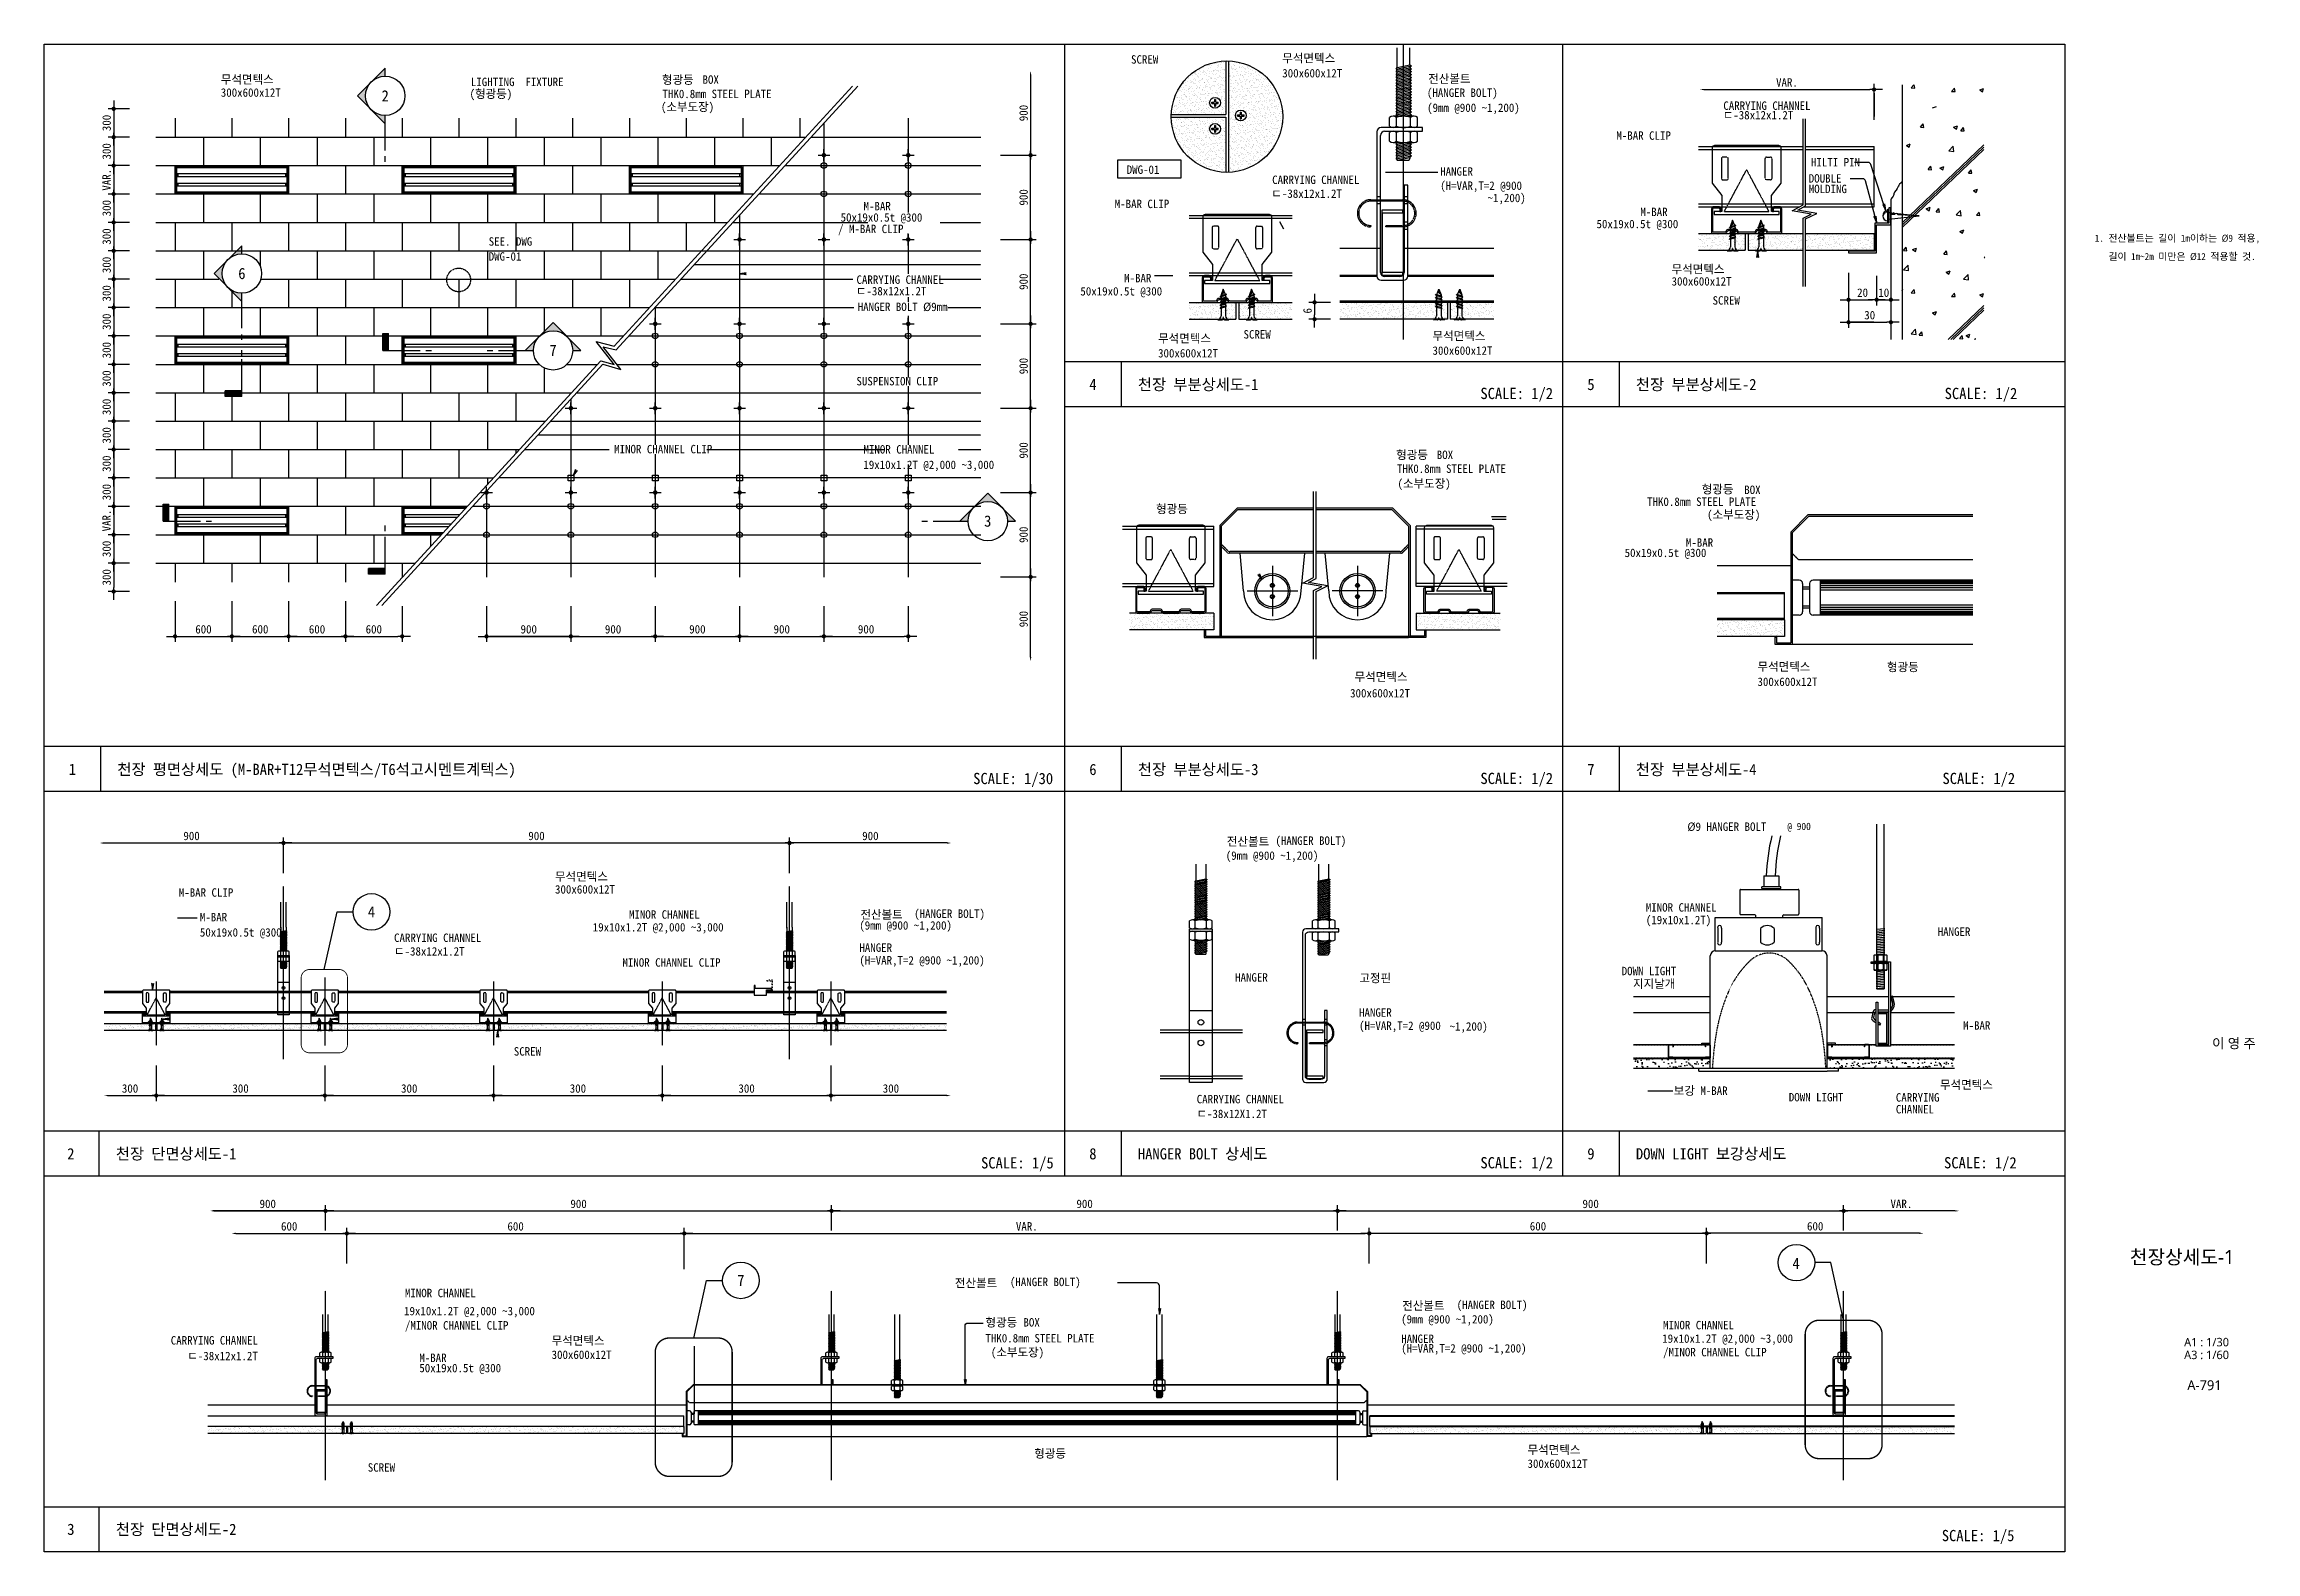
# Model space of a CAD drawing. Header units: millimetres. Extents: x 4197 to 36683, y 11436 to 28100.
# Drawn here: x 4197 to 27797, y 12014 to 28100 of the extents above; entities that cross this region are included whole.
import ezdxf
from ezdxf.enums import TextEntityAlignment as Align

# ---------------------------------------------------------------- set-up
doc = ezdxf.new("R2010")
doc.units = ezdxf.units.MM
doc.header["$MEASUREMENT"] = 0
for name, pattern in [('ACAD_ISO03W100', [30, 12, -18]), ('CENTER', [65, 60, -2, 1, -2]), ('DASHDOT2', [17, 15, -1, 0, -1]), ('DASHDOTX2', [2, 1, -0.5, 0, -0.5]), ('HID', [2, 1.1, -0.9]), ('HIDDEN', [0.375, 0.25, -0.125])]:
    doc.linetypes.add(name, pattern=pattern)
doc.layers.get('0').update_dxf_attribs({"linetype": 'CONTINUOUS'})
for name, color, linetype in [('1', 1, 'CONTINUOUS'), ('2', 2, 'CONTINUOUS'), ('3', 6, 'CONTINUOUS'), ('3SLINE', 9, 'CONTINUOUS'), ('6', 6, 'CONTINUOUS'), ('7', 7, 'CONTINUOUS'), ('9', 9, 'CONTINUOUS'), ('A-DIMS', 7, 'CONTINUOUS'), ('A-MKXS-LEAD', 7, 'CONTINUOUS'), ('AA-TEX-3', 3, 'CONTINUOUS'), ('ANCH', 8, 'CONTINUOUS'), ('CARRY', 4, 'CONTINUOUS'), ('CEILINGTILE', 5, 'CONTINUOUS'), ('CEL', 3, 'CONTINUOUS'), ('CEN', 20, 'CENTER'), ('COR', 4, 'CONTINUOUS'), ('DIM', 7, 'CONTINUOUS'), ('ETC', 6, 'CONTINUOUS'), ('FIN', 6, 'CONTINUOUS'), ('FORM', 7, 'CONTINUOUS'), ('FUR', 4, 'CONTINUOUS'), ('HA', 9, 'CONTINUOUS'), ('LIGHT', 7, 'CONTINUOUS'), ('M', 2, 'CONTINUOUS'), ('MINOR', 4, 'ACAD_ISO03W100'), ('PICE', 9, 'CONTINUOUS'), ('POT', 7, 'CONTINUOUS'), ('SEC', 45, 'CONTINUOUS'), ('TEX', 3, 'CONTINUOUS'), ('TEXT', 7, 'CONTINUOUS'), ('WID', 4, 'CONTINUOUS')]:
    doc.layers.add(name, color=color, linetype=linetype)
for name, color, linetype, lineweight in [('A-CUTL', 7, 'CONTINUOUS', 25), ('A-MKXS-MAK1', 3, 'CONTINUOUS', 25), ('A-MKXS-MAK2', 3, 'DASHDOTX2', 25), ('A-MKXS-TEXT1', 3, 'CONTINUOUS', 25), ('A-MKXS-TEXT2', 7, 'CONTINUOUS', 25)]:
    doc.layers.add(name, color=color, linetype=linetype, lineweight=lineweight)
doc.styles.add('HY울릉도L', font='malgun.ttf')
doc.styles.add('돋움', font='')
doc.styles.add('돋움체', font='')
doc.styles.add('맑은고딕', font='malgun.ttf')
doc.styles.get('돋움').set_extended_font_data('DotumChe')
doc.styles.get('돋움체').set_extended_font_data('DotumChe')
doc.dimstyles.new('CDIM', dxfattribs={"dimtxt": 3, "dimasz": 1.5, "dimexe": 2, "dimexo": 1, "dimgap": 1, "dimtad": 1, "dimdec": 0, "dimrnd": 0.5, "dimzin": 0, "dimdsep": 32, "dimlunit": 6, "dimtxsty": 'HY울릉도L', "dimblk1": '_CIDOT', "dimblk2": '_CIDOT', "dimsah": 1, "dimcen": 5.5, "dimclrd": 2, "dimclre": 2, "dimclrt": 7, "dimadec": 0, "dimazin": 0, "dimtfac": 1, "dimtdec": 0, "dimtix": 1, "dimtmove": 2, "dimatfit": 1, "dimldrblk": '_CIDOT', "dimfxl": 1, "dimtolj": 1, "dimtzin": 0, "dimlwd": -1, "dimarcsym": 0})
pattern_1 = [(37.5, (-935392.1, -8251.25), (-2.834701, 86.7070696), [0, -68.4, 0, -76.5, 0, -73.125]), (7.5, (-935392.1, -8251.25), (79.639952, 126.996573), [0, -36.9, 0, -61.65, 0, -23.625]), (327.5, (-935447.45, -8251.25), (140.136384, 0.2546574), [0, -22.5, 0, -81, 0, -105.75]), (317.5, (-935447.45, -8251.25), (135.275697, 39.4954), [0, -11.25, 0, -53.1, 0, -60.75])]

msp = doc.modelspace()

# ---------------------------------------------------------------- texts
at = {"layer": 'A-MKXS-TEXT1', "style": '돋움체'}
for s, p in [('SCREW', (15794.3, 27892.8)), ('무석면텍스', (17408.2, 27906.1)), ('300x600x12T', (6081.1, 27539.8)), ('무석면텍스', (6081.1, 27679.6)), ('(형광등)', (8736, 27525.7)), ('LIGHTING  FIXTURE', (8749.9, 27653.2)), ('형광등', (10789, 27676)), ('THK0.8mm STEEL PLATE', (10794.8, 27525.3)), ('BOX', (11221.8, 27677.6)), ('300x600x12T', (17408.2, 27746.1)), ('(HANGER BOLT)', (18951.9, 27537.8)), ('전산볼트', (18965.5, 27686.3)), ('(소부도장)', (10777.6, 27386.3)), ('(9mm @900 ~1,200)', (18954, 27377.5)), ('CARRYING CHANNEL', (22114.9, 27399.8)), ('ㄷ-38x12x1.2T', (22108.4, 27298.7)), ('M-BAR CLIP', (20973.8, 27080.6)), ('DWG-01', (15748, 26716.9)), ('CARRYING CHANNEL', (17300.4, 26608.7)), ('HANGER', (19093.9, 26697.9)), ('DOUBLE', (23026.7, 26623.6)), ('HILTI PIN', (23049.8, 26796.1)), ('M-BAR CLIP', (15620.4, 26351.7)), ('ㄷ-38x12x1.2T', (17291.6, 26461.1)), ('(H=VAR,T=2 @900 ', (19093.9, 26546.2)), ('  ~1,200)', (19482.8, 26415.2)), ('MOLDING', (23026.7, 26511.3)), ('50x19x0.5t @300', (12695.2, 26207)), ('M-BAR', (12940.1, 26327)), ('50x19x0.5t @300', (20761.5, 26137.1)), ('M-BAR', (21229.5, 26265.8)), ('SEE. DWG', (8939.7, 25950.5)), ('/ M-BAR CLIP', (12668.3, 26084.4)), ('DWG-01', (8939.7, 25790.6)), ('무석면텍스', (21562.6, 25654.6)), ('CARRYING CHANNEL', (12864.7, 25543.3)), ('ㄷ-38x12x1.2T', (12857.5, 25420.8)), ('50x19x0.5t @300', (15253.8, 25419)), ('M-BAR', (15720.8, 25559.6)), ('300x600x12T', (21562.6, 25524.9)), ('HANGER BOLT Ø9mm', (12877.6, 25253.1)), ('SCREW', (22000.4, 25321.5)), ('무석면텍스', (16082.9, 24916.4)), ('SCREW', (16994.8, 24959.5)), ('무석면텍스', (19011.3, 24942.2)), ('300x600x12T', (16082.9, 24758.1)), ('300x600x12T', (19011.3, 24786.3)), ('SUSPENSION CLIP', (12863.9, 24459.8)), ('MINOR CHANNEL CLIP', (10278.7, 23734.9)), ('19x10x1.2T @2,000 ~3,000', (12938.1, 23567.4)), ('MINOR CHANNEL ', (12940, 23732.1)), ('형광등', (18624.2, 23673.8)), ('THK0.8mm STEEL PLATE', (18632, 23525.8)), ('BOX', (19057, 23674.1)), ('(소부도장)', (18638, 23367.1)), ('형광등', (21884.6, 23306.5)), ('BOX', (22338.2, 23300.5)), ('형광등', (16061.5, 23095.8)), ('THK0.8mm STEEL PLATE', (21301.3, 23173.9)), ('(소부도장)', (21941.8, 23036)), ('50x19x0.5t @300', (21061.6, 22628.3)), ('M-BAR', (21715.6, 22737.6)), ('무석면텍스', (22479.3, 21413.4)), ('형광등', (23861.6, 21409.1)), ('무석면텍스', (18180.1, 21306)), ('300x600x12T', (22479.3, 21252.5)), ('300x600x12T', (18132.1, 21130.5)), ('전산볼트', (16816.9, 19547.9)), ('(HANGER BOLT)', (17335.3, 19557.3)), ('(9mm @900 ~1,200)', (16805.4, 19397.7)), ('300x600x12T', (9647.5, 19037.3)), ('무석면텍스', (9647.5, 19173.6)), ('M-BAR CLIP', (5632.9, 19003.6)), ('50x19x0.5t @300', (5857.9, 18578.2)), ('M-BAR', (5857.9, 18741)), ('19x10x1.2T @2,000 ~3,000', (10050.4, 18633)), ('MINOR CHANNEL ', (10436.9, 18769.2)), ('(9mm @900 ~1,200)', (12894.6, 18652.6)), ('전산볼트', (12906.1, 18768.4)), ('(HANGER BOLT)', (13480.3, 18777.8)), ('CARRYING CHANNEL', (7930, 18521)), ('ㄷ-38x12x1.2T', (7929.4, 18375.9)), ('HANGER', (12895.4, 18415.5)), ('MINOR CHANNEL CLIP', (10367.3, 18257)), ('(H=VAR,T=2 @900 ~1,200)', (12895.4, 18280.3)), (' HANGER  ', (16847, 18097.9)), (' 고정핀 ', (18172.6, 18089.9)), ('HANGER', (18227.7, 17722.9)), ('(H=VAR,T=2 @900 ', (18227.7, 17582.4)), ('  ~1,200)', (19077.7, 17574.7)), ('CARRYING CHANNEL', (16495.5, 16799)), ('ㄷ-38x12X1.2T', (16492, 16642)), ('전산볼트', (13914.7, 14836.3)), ('(HANGER BOLT)', (14501.7, 14848.4)), ('MINOR CHANNEL ', (8045.9, 14730.2)), ('전산볼트', (18688.4, 14594.6)), ('(HANGER BOLT)', (19269.7, 14604)), ('19x10x1.2T @2,000 ~3,000', (8036.8, 14537.6)), ('/MINOR CHANNEL CLIP', (8045.9, 14384.8)), ('형광등', (14241.2, 14416.2)), ('BOX', (14646.5, 14417)), ('(9mm @900 ~1,200)', (18677, 14450)), ('MINOR CHANNEL ', (21471.9, 14387.8)), ('CARRYING CHANNEL', (5547.4, 14225.3)), ('300x600x12T', (9611.2, 14071.6)), ('무석면텍스', (9611.2, 14221.9)), ('THK0.8mm STEEL PLATE', (14240.5, 14247.9)), ('(소부도장)', (14298.8, 14097.8)), ('HANGER', (18677.7, 14241.7)), ('(H=VAR,T=2 @900 ~1,200)', (18677.7, 14140.2)), ('19x10x1.2T @2,000 ~3,000', (21462.9, 14244)), ('/MINOR CHANNEL CLIP', (21471.9, 14099.5)), ('ㄷ-38x12x1.2T', (5723.4, 14058.4)), ('50x19x0.5t @300', (8199.6, 13929.4)), ('M-BAR', (8199.6, 14038.8)), ('형광등', (14761.7, 13017.6)), ('300x600x12T', (20025.4, 12908.9)), ('무석면텍스', (20025.4, 13057.6))]:
    msp.add_text(s, height=90, dxfattribs=at).set_placement(p)
at = {"layer": 'A-MKXS-TEXT2', "style": '돋움체'}
for s, p in [('2', (7835.6, 27549.2)), ('6', (6306.2, 25653.2)), ('7', (9626.6, 24833.6)), ('3', (14265.4, 23011.2)), ('4', (7689.2, 18842)), ('4', (22891.4, 15091.4)), ('7', (11631, 14909.7))]:
    msp.add_text(s, height=120, dxfattribs=at).set_placement(p, align=Align.MIDDLE)
at = {"layer": 'AA-TEX-3', "style": '돋움'}
for s, p in [('1. 전산볼트는 길이 1m이하는 %%C9 적용,', (26078.8, 25992.8)), ('1. 전산볼트는 길이 1m이하는 %%C9 적용,', (26078.8, 25992.8)), ('길이 1m~2m 미만은 %%C12 적용할 것.', (26224.2, 25797.8)), ('길이 1m~2m 미만은 %%C12 적용할 것.', (26224.2, 25797.8))]:
    msp.add_text(s, height=75, dxfattribs=at).set_placement(p)
at = {"layer": 'AA-TEX-3', "style": '맑은고딕'}
for s, height, p in [('이 영 주', 105, (27563.8, 17439.5)), ('천장상세도-1', 150, (27010.9, 15159.2)), ('A1 : 1/30', 90, (27271.9, 14251.2)), ('A3 : 1/60', 90, (27271.9, 14115.1)), ('A-791', 105, (27249.2, 13791.5))]:
    msp.add_text(s, height=height, dxfattribs=at).set_placement(p, align=Align.MIDDLE_CENTER)
at = {"layer": 'TEX', "style": '돋움'}
for s, height, p in [('천장 부분상세도-1', 120, (15867.7, 24469.4)), ('천장 부분상세도-2', 120, (21182.2, 24469.4)), ('천장 평면상세도 (M-BAR+T12무석면텍스/T6석고시멘트계텍스)', 120, (4976.9, 20362.7)), ('천장 부분상세도-3', 120, (15867.7, 20361.5)), ('천장 부분상세도-4', 120, (21182.2, 20361.5)), (' Ø9 HANGER BOLT', 90, (21673.4, 19751.2)), ('@ 900', 77.76, (22797.5, 19754.3)), ('MINOR CHANNEL', 90, (21287.8, 18889.9)), ('(19x10x1.2T)', 90, (21287.8, 18755.5)), ('무석면텍스', 90, (24427.1, 16997.6)), ('천장 단면상세도-1', 120, (4961.1, 16260.6)), ('HANGER BOLT 상세도', 120, (15867.7, 16260.6)), ('DOWN LIGHT 보강상세도', 120, (21182.2, 16260.6)), ('천장 단면상세도-2', 120, (4961.1, 12253.5))]:
    msp.add_text(s, height=height, dxfattribs=at).set_placement(p, align=Align.MIDDLE_LEFT)
for s, p in [('4', (15387.7, 24470)), ('5', (20702.2, 24470)), ('1', (4496.9, 20363.3)), ('6', (15387.7, 20362.1)), ('7', (20702.2, 20362.1)), ('2', (4481.1, 16261.2)), ('8', (15387.7, 16261.2)), ('9', (20702.2, 16261.2)), ('3', (4481.1, 12254.1))]:
    msp.add_text(s, height=120, dxfattribs=at).set_placement(p, align=Align.MIDDLE_CENTER)
for s, p in [('SCALE: 1/2', (20297.9, 24314)), ('SCALE: 1/2', (25252.2, 24314)), ('SCALE: 1/30', (14963, 20205.2)), ('SCALE: 1/2', (20297.9, 20206.1)), ('SCALE: 1/2', (25228.9, 20206.1)), ('SCALE: 1/5', (14969.2, 16104.2)), ('SCALE: 1/2', (20297.9, 16105.2)), ('SCALE: 1/2', (25245.7, 16105.2)), ('SCALE: 1/5', (25221.3, 12127))]:
    msp.add_text(s, height=120, dxfattribs=at).set_placement(p, align=Align.RIGHT)
for s, p in [('HANGER', (24402.5, 18586.3)), ('DOWN LIGHT', (21030, 18165.9)), ('지지날개', (21150.9, 18030.2)), ('M-BAR', (24673.9, 17584.9)), ('SCREW', (9207.7, 17308.5)), ('보강 M-BAR', (21585.8, 16889)), ('DOWN LIGHT', (22813.8, 16819.7)), ('CARRYING', (23955.8, 16817.6)), ('CHANNEL', (23955.8, 16691.2)), ('SCREW', (7649.4, 12868.5))]:
    msp.add_text(s, height=90, dxfattribs=at).set_placement(p)

# ---------------------------------------------------------------- blocks, each defined once
blk = doc.blocks.new('BKD1')
at = {"layer": 'TEXT', "color": 8}
for p, q in [((2.22, 0.36), (0, 0)), ((0, 0), (1.88, 0)), ((0, 0), (1.88, 0)), ((2.22, -0.36), (0, 0)), ((1.88, 0), (2.22, 0.36)), ((1.88, 0), (2.22, -0.36))]:
    blk.add_line(p, q, dxfattribs=at)
for points in [[(0, 0), (1.88, 0), (2.22, 0.36), (0, 0)], [(2.22, 0.36), (1.88, 0), (0, 0), (2.22, 0.36)], [(0, 0), (1.88, 0), (2.22, -0.36), (0, 0)], [(2.22, -0.36), (1.88, 0), (0, 0), (2.22, -0.36)]]:
    blk.add_solid(points, dxfattribs=at)
blk = doc.blocks.new('*X14')
at = {"color": 0}
for p, q in [((264.4, 242.4), (264.4, 242.4)), ((264.5, 242.4), (264.5, 242.4)), ((266.6, 244), (266.6, 244)), ((268.8, 238.4), (268.8, 238.4)), ((270.5, 247.1), (270.5, 247.1)), ((270.7, 242.8), (270.7, 242.8)), ((273.3, 243.1), (273.3, 243.1)), ((273.6, 239.5), (273.6, 239.5)), ((276.5, 237.7), (276.5, 237.7)), ((277.2, 248.8), (277.2, 248.8)), ((277.4, 243.6), (277.4, 243.6)), ((280, 244.5), (280, 244.5)), ((280.9, 244.9), (280.9, 244.9)), ((282.2, 244.3), (282.2, 244.3)), ((283, 243.5), (283, 243.5)), ((283.1, 243.4), (283.1, 243.4)), ((284.2, 244.5), (284.2, 244.5)), ((286.1, 249.1), (286.1, 249.1)), ((286.8, 244.9), (286.8, 244.9)), ((287.5, 239.4), (287.5, 239.4)), ((289.1, 241.6), (289.1, 241.6)), ((290.6, 238.7), (290.6, 238.7)), ((290.8, 245.4), (290.8, 245.4)), ((295, 245.9), (295, 245.9)), ((295.6, 246.6), (295.6, 246.6)), ((297.6, 246.3), (297.6, 246.3)), ((298, 238.5), (298, 238.5)), ((300.2, 246.7), (300.2, 246.7)), ((300.9, 245.3), (300.9, 245.3)), ((301.9, 244.4), (301.9, 244.4)), ((304.3, 247.2), (304.3, 247.2)), ((304.7, 243.7), (304.7, 243.7)), ((304.9, 239.5), (304.9, 239.5)), ((306.2, 240.5), (306.2, 240.5)), ((307, 238.2), (307, 238.2)), ((309.3, 246.7), (309.3, 246.7)), ((311.1, 248.1), (311.1, 248.1)), ((311.2, 248.6), (311.2, 248.6)), ((311.4, 245.3), (311.4, 245.3)), ((313.5, 240.6), (313.5, 240.6)), ((313.7, 248.4), (313.7, 248.4)), ((317.7, 249), (317.7, 249)), ((319, 240.5), (319, 240.5)), ((319.7, 246.3), (319.7, 246.3)), ((320.3, 245.8), (320.3, 245.8)), ((320.6, 245.5), (320.6, 245.5)), ((323.1, 238), (323.1, 238)), ((323.4, 247.7), (323.4, 247.7)), ((324.9, 241.5), (324.9, 241.5)), ((329.1, 242.7), (329.1, 242.7)), ((332.7, 238), (332.7, 238)), ((333.3, 241.3), (333.3, 241.3)), ((335.3, 238.3), (335.3, 238.3)), ((335.4, 240), (335.4, 240)), ((335.8, 247.8), (335.8, 247.8)), ((337.7, 248.5), (337.7, 248.5)), ((338.4, 247.3), (338.4, 247.3)), ((338.6, 240.1), (338.6, 240.1)), ((339.3, 246.5), (339.3, 246.5)), ((339.4, 238.9), (339.4, 238.9)), ((339.8, 247.1), (339.8, 247.1)), ((343.6, 242.5), (343.6, 242.5)), ((344.7, 244.7), (344.7, 244.7)), ((346.1, 239.8), (346.1, 239.8)), ((347.4, 242.3), (347.4, 242.3)), ((348.6, 237.9), (348.6, 237.9)), ((348.7, 240.1), (348.7, 240.1)), ((351.8, 249.5), (351.8, 249.5)), ((352.8, 240.6), (352.8, 240.6)), ((354.2, 242.2), (354.2, 242.2)), ((357.1, 248.3), (357.1, 248.3)), ((358, 247.5), (358, 247.5)), ((359.6, 241.5), (359.6, 241.5)), ((360.2, 246.8), (360.2, 246.8)), ((361.7, 243.1), (361.7, 243.1)), ((362.2, 241.9), (362.2, 241.9)), ((362.4, 243.5), (362.4, 243.5)), ((363.3, 239.3), (363.3, 239.3)), ((363.8, 241.8), (363.8, 241.8)), ((366.3, 242.4), (366.3, 242.4)), ((367.3, 238.9), (367.3, 238.9)), ((368.2, 248.9), (368.2, 248.9)), ((368.3, 238.1), (368.3, 238.1)), ((369.8, 244.2), (369.8, 244.2)), ((373.1, 243.3), (373.1, 243.3)), ((375.7, 243.6), (375.7, 243.6)), ((375.8, 249.3), (375.8, 249.3)), ((375.8, 248.9), (375.8, 248.9)), ((375.8, 244.1), (375.8, 244.1)), ((376.7, 248.5), (376.7, 248.5)), ((378.9, 241.4), (378.9, 241.4)), ((379.7, 244.2), (379.7, 244.2)), ((381.1, 244.5), (381.1, 244.5)), ((385.3, 246.3), (385.3, 246.3)), ((385.7, 237.8), (385.7, 237.8)), ((386.1, 239.9), (386.1, 239.9)), ((386.5, 245.1), (386.5, 245.1)), ((387, 239.1), (387, 239.1)), ((387.7, 238.3), (387.7, 238.3)), ((389.1, 245.4), (389.1, 245.4)), ((390.1, 244.9), (390.1, 244.9)), ((392.2, 243.6), (392.2, 243.6)), ((393.2, 246), (393.2, 246)), ((394.5, 243.4), (394.5, 243.4)), ((395.4, 249.5), (395.4, 249.5)), ((399.8, 245.5), (399.8, 245.5)), ((399.8, 238.8), (399.8, 238.8)), ((400, 246.8), (400, 246.8)), ((400.9, 248.4), (400.9, 248.4)), ((402.6, 247.2), (402.6, 247.2)), ((403.3, 240.3), (403.3, 240.3)), ((404.2, 245.9), (404.2, 245.9)), ((404.8, 240.9), (404.8, 240.9)), ((405.7, 240.1), (405.7, 240.1)), ((406.6, 247.7), (406.6, 247.7)), ((410, 245.5), (410, 245.5)), ((412.8, 237.8), (412.8, 237.8)), ((413.4, 248.6), (413.4, 248.6)), ((414.1, 239.6), (414.1, 239.6)), ((416, 249), (416, 249)), ((416.2, 238.3), (416.2, 238.3)), ((418.5, 246.7), (418.5, 246.7)), ((418.5, 246.5), (418.5, 246.5)), ((418.9, 242.4), (418.9, 242.4)), ((420.1, 249.5), (420.1, 249.5)), ((420.6, 245.4), (420.6, 245.4)), ((423.5, 242), (423.5, 242)), ((424.4, 241.1), (424.4, 241.1)), ((425.6, 247.6), (425.6, 247.6)), ((428.2, 240.6), (428.2, 240.6)), ((428.4, 239.8), (428.4, 239.8)), ((432.6, 247.7), (432.6, 247.7)), ((434.4, 244.5), (434.4, 244.5)), ((435, 238.5), (435, 238.5)), ((437.2, 247.5), (437.2, 247.5)), ((437.7, 238.9), (437.7, 238.9)), ((441.2, 249.6), (441.2, 249.6)), ((441.7, 239.4), (441.7, 239.4)), ((442.2, 243), (442.2, 243)), ((442.5, 241.4), (442.5, 241.4)), ((443.1, 242.1), (443.1, 242.1)), ((444, 241.9), (444, 241.9)), ((444.6, 240.1), (444.6, 240.1)), ((446.9, 248.6), (446.9, 248.6)), ((447.5, 238.1), (447.5, 238.1)), ((448.5, 240.3), (448.5, 240.3)), ((449, 247.2), (449, 247.2)), ((450, 246.5), (450, 246.5)), ((451.1, 240.6), (451.1, 240.6)), ((453.1, 239), (453.1, 239)), ((455.2, 241.2), (455.2, 241.2)), ((455.9, 248.5), (455.9, 248.5)), ((456.6, 242.4), (456.6, 242.4)), ((459.5, 244), (459.5, 244)), ((460.9, 244), (460.9, 244)), ((461, 249.5), (461, 249.5)), ((461.8, 243.1), (461.8, 243.1)), ((462, 242.1), (462, 242.1)), ((464.6, 242.4), (464.6, 242.4)), ((465.6, 248.6), (465.6, 248.6)), ((466.2, 239.2), (466.2, 239.2)), ((468.6, 242.9), (468.6, 242.9)), ((468.6, 241.1), (468.6, 241.1)), ((470.9, 243.2), (470.9, 243.2)), ((473, 241.9), (473, 241.9)), ((474.7, 249.6), (474.7, 249.6)), ((475.1, 246), (475.1, 246)), ((475.4, 243.8), (475.4, 243.8)), ((477.4, 249), (477.4, 249)), ((477.5, 238), (477.5, 238)), ((478, 244.2), (478, 244.2)), ((479.6, 245), (479.6, 245)), ((480.6, 244.1), (480.6, 244.1)), ((482.1, 244.7), (482.1, 244.7)), ((484.2, 243.2), (484.2, 243.2)), ((484.9, 240.2), (484.9, 240.2)), ((485, 244.2), (485, 244.2)), ((488.9, 245.6), (488.9, 245.6)), ((490.7, 248.1), (490.7, 248.1)), ((491.5, 245.9), (491.5, 245.9)), ((493, 240.1), (493, 240.1)), ((494.9, 237.9), (494.9, 237.9)), ((495.6, 246.5), (495.6, 246.5)), ((498.4, 246), (498.4, 246)), ((499.3, 245.2), (499.3, 245.2)), ((499.3, 245), (499.3, 245)), ((499.8, 245.2), (499.8, 245.2)), ((501.4, 243.7), (501.4, 243.7)), ((502.3, 247.4), (502.3, 247.4)), ((503.6, 241.2), (503.6, 241.2)), ((508.6, 242.1), (508.6, 242.1)), ((509, 248.3), (509, 248.3)), ((509, 238.8), (509, 238.8)), ((513.4, 246), (513.4, 246)), ((515.3, 247.3), (515.3, 247.3)), ((515.8, 249.1), (515.8, 249.1)), ((517.1, 247), (517.1, 247)), ((518, 246.2), (518, 246.2)), ((518.1, 239.6), (518.1, 239.6)), ((518.4, 249.5), (518.4, 249.5)), ((522.3, 242.2), (522.3, 242.2)), ((523.3, 239.7), (523.3, 239.7)), ((524.2, 244.2), (524.2, 244.2)), ((525.4, 238.3), (525.4, 238.3)), ((527.7, 246.8), (527.7, 246.8)), ((529.8, 245.5), (529.8, 245.5)), ((530.6, 238.2), (530.6, 238.2)), ((530.9, 249.4), (530.9, 249.4)), ((533.7, 241.6), (533.7, 241.6)), ((535.8, 248), (535.8, 248)), ((536.7, 247.2), (536.7, 247.2)), ((537.4, 240.6), (537.4, 240.6)), ((537.4, 239), (537.4, 239)), ((539.7, 246.3), (539.7, 246.3)), ((540, 239.4), (540, 239.4)), ((541.1, 243.2), (541.1, 243.2)), ((541.8, 247.8), (541.8, 247.8)), ((542.8, 238.8), (542.8, 238.8)), ((544.1, 239.9), (544.1, 239.9)), ((546, 238.6), (546, 238.6)), ((547, 237.8), (547, 237.8)), ((549.3, 243.7), (549.3, 243.7)), ((550.9, 240.8), (550.9, 240.8)), ((551.7, 241.5), (551.7, 241.5)), ((553.5, 241.2), (553.5, 241.2)), ((553.8, 240.1), (553.8, 240.1)), ((554.5, 249), (554.5, 249)), ((555.3, 248.3), (555.3, 248.3)), ((555.4, 248.2), (555.4, 248.2)), ((556.1, 248.6), (556.1, 248.6)), ((557.5, 241.7), (557.5, 241.7)), ((558.2, 247.3), (558.2, 247.3)), ((558.4, 240.8), (558.4, 240.8)), ((559.8, 244.2), (559.8, 244.2)), ((564.3, 242.6), (564.3, 242.6)), ((564.8, 245.8), (564.8, 245.8)), ((564.8, 239.6), (564.8, 239.6)), ((565.7, 238.8), (565.7, 238.8)), ((565.8, 242.4), (565.8, 242.4)), ((566.9, 242.9), (566.9, 242.9)), ((567.2, 237.7), (567.2, 237.7)), ((570.2, 249.6), (570.2, 249.6)), ((571, 243.5), (571, 243.5)), ((574, 242.9), (574, 242.9)), ((574.1, 249.2), (574.1, 249.2)), ((577.8, 244.4), (577.8, 244.4)), ((578.5, 245.2), (578.5, 245.2)), ((580.1, 243.3), (580.1, 243.3)), ((580.4, 247.8), (580.4, 247.8)), ((580.4, 244.7), (580.4, 244.7)), ((582.2, 241.9), (582.2, 241.9)), ((582.8, 239.8), (582.8, 239.8)), ((583.5, 240.7), (583.5, 240.7)), ((584.4, 239.8), (584.4, 239.8)), ((584.5, 245.2), (584.5, 245.2)), ((586.6, 249.1), (586.6, 249.1)), ((589.5, 245), (589.5, 245)), ((591.3, 246.1), (591.3, 246.1)), ((593.9, 246.5), (593.9, 246.5)), ((594.2, 244.2), (594.2, 244.2)), ((597.2, 246.2), (597.2, 246.2)), ((597.9, 247), (597.9, 247)), ((598.4, 241.9), (598.4, 241.9)), ((602.2, 241.7), (602.2, 241.7)), ((603.1, 240.8), (603.1, 240.8)), ((604.1, 237.9), (604.1, 237.9)), ((604.7, 247.9), (604.7, 247.9)), ((605.1, 247), (605.1, 247)), ((607.3, 248.2), (607.3, 248.2)), ((607.9, 239.3), (607.9, 239.3)), ((608.5, 245.1), (608.5, 245.1)), ((610.6, 243.7), (610.6, 243.7)), ((611.4, 248.8), (611.4, 248.8)), ((613.9, 243.9), (613.9, 243.9)), ((615.9, 247.2), (615.9, 247.2)), ((618.2, 238.9), (618.2, 238.9)), ((620.7, 249.1), (620.7, 249.1)), ((620.9, 242.7), (620.9, 242.7)), ((621.8, 241.8), (621.8, 241.8)), ((622.6, 246), (622.6, 246)), ((623.5, 241.4), (623.5, 241.4)), ((626.2, 237.8), (626.2, 237.8)), ((626.3, 237.8), (626.3, 237.8)), ((628.9, 238.1), (628.9, 238.1)), ((629.5, 246), (629.5, 246)), ((632.5, 239.7), (632.5, 239.7)), ((632.6, 238.5), (632.6, 238.5)), ((633, 238.7), (633, 238.7)), ((634.6, 248.2), (634.6, 248.2)), ((634.6, 238.4), (634.6, 238.4)), ((636.9, 246.9), (636.9, 246.9)), ((639, 245.5), (639, 245.5)), ((639, 243.4), (639, 243.4)), ((639.6, 243.7), (639.6, 243.7)), ((639.8, 239.6), (639.8, 239.6)), ((640.5, 242.8), (640.5, 242.8)), ((642.4, 239.9), (642.4, 239.9)), ((644.9, 238.9), (644.9, 238.9)), ((645.1, 248.1), (645.1, 248.1)), ((646.4, 240.5), (646.4, 240.5)), ((646.6, 240.7), (646.6, 240.7)), ((648.1, 240.6), (648.1, 240.6)), ((651, 247.8), (651, 247.8)), ((653.2, 241.3), (653.2, 241.3)), ((653.4, 249.3), (653.4, 249.3)), ((654.6, 245.5), (654.6, 245.5)), ((655.8, 241.7), (655.8, 241.7)), ((658.3, 244.7), (658.3, 244.7)), ((659.3, 243.9), (659.3, 243.9)), ((659.9, 242.2), (659.9, 242.2)), ((660.9, 241.5), (660.9, 241.5)), ((663, 240.2), (663, 240.2)), ((663.6, 239.9), (663.6, 239.9)), ((663.7, 242.6), (663.7, 242.6)), ((665.3, 248.7), (665.3, 248.7)), ((666.7, 243.1), (666.7, 243.1)), ((667.4, 247.3), (667.4, 247.3)), ((669.3, 243.5), (669.3, 243.5)), ((670.2, 247.6), (670.2, 247.6)), ((672.5, 239.5), (672.5, 239.5)), ((673.4, 244), (673.4, 244)), ((675, 242.5), (675, 242.5)), ((677.1, 245.7), (677.1, 245.7)), ((678, 244.9), (678, 244.9)), ((679.3, 244.7), (679.3, 244.7)), ((679.4, 249.6), (679.4, 249.6)), ((680.2, 244.9), (680.2, 244.9)), ((682.3, 240.9), (682.3, 240.9)), ((682.8, 245.2), (682.8, 245.2)), ((686.8, 245.8), (686.8, 245.8)), ((688.1, 241.6), (688.1, 241.6)), ((689.3, 243.3), (689.3, 243.3)), ((691.4, 242), (691.4, 242)), ((693.6, 246.7), (693.6, 246.7)), ((694.8, 246.8), (694.8, 246.8)), ((695.8, 249.1), (695.8, 249.1)), ((695.8, 246.7), (695.8, 246.7)), ((696.2, 247), (696.2, 247)), ((696.7, 245.9), (696.7, 245.9)), ((697.6, 239), (697.6, 239)), ((700.3, 247.5), (700.3, 247.5)), ((701, 241.9), (701, 241.9)), ((703.4, 244.3), (703.4, 244.3)), ((703.7, 243.7), (703.7, 243.7)), ((707.1, 248.4), (707.1, 248.4)), ((709.7, 248.8), (709.7, 248.8)), ((710.4, 248.8), (710.4, 248.8)), ((713.2, 241.1), (713.2, 241.1)), ((713.3, 238), (713.3, 238)), ((713.7, 249.3), (713.7, 249.3)), ((714.5, 247.7), (714.5, 247.7)), ((715.4, 246.9), (715.4, 246.9)), ((717.7, 245.1), (717.7, 245.1)), ((719.2, 245.7), (719.2, 245.7)), ((719.8, 243.8), (719.8, 243.8)), ((719.8, 242.9), (719.8, 242.9)), ((722.3, 238.2), (722.3, 238.2)), ((724.7, 238.3), (724.7, 238.3)), ((727.4, 239), (727.4, 239)), ((728.7, 238.3), (728.7, 238.3)), ((728.8, 243.2), (728.8, 243.2)), ((731.3, 238.7), (731.3, 238.7)), ((731.8, 246.1), (731.8, 246.1)), ((733.2, 248.7), (733.2, 248.7)), ((734.1, 247.9), (734.1, 247.9)), ((734.8, 247.8), (734.8, 247.8)), ((735.4, 239.2), (735.4, 239.2)), ((737.9, 240.3), (737.9, 240.3)), ((738.5, 243.9), (738.5, 243.9)), ((741.7, 239.8), (741.7, 239.8)), ((742.1, 240.1), (742.1, 240.1)), ((743.5, 239.3), (743.5, 239.3)), ((743.8, 238.4), (743.8, 238.4)), ((744.3, 245.3), (744.3, 245.3)), ((744.4, 238.5), (744.4, 238.5)), ((744.8, 240.5), (744.8, 240.5)), ((746.1, 246.9), (746.1, 246.9)), ((748.2, 245.6), (748.2, 245.6)), ((748.8, 241), (748.8, 241)), ((752.8, 248.9), (752.8, 248.9)), ((753.5, 242.4), (753.5, 242.4)), ((755.6, 241.9), (755.6, 241.9)), ((755.8, 240.8), (755.8, 240.8)), ((757.2, 244.9), (757.2, 244.9)), ((758.2, 242.2), (758.2, 242.2)), ((759.9, 247.3), (759.9, 247.3)), ((760.2, 247.9), (760.2, 247.9)), ((762.2, 240.4), (762.2, 240.4)), ((762.3, 242.8), (762.3, 242.8)), ((762.3, 239.3), (762.3, 239.3)), ((763.1, 239.5), (763.1, 239.5)), ((769, 244.4), (769, 244.4)), ((769.1, 243.7), (769.1, 243.7)), ((770.1, 241.6), (770.1, 241.6)), ((771.7, 244), (771.7, 244)), ((772.2, 240.3), (772.2, 240.3)), ((774.5, 248.7), (774.5, 248.7)), ((775.5, 249.4), (775.5, 249.4)), ((775.7, 244.5), (775.7, 244.5)), ((775.9, 245.9), (775.9, 245.9)), ((776.6, 247.4), (776.6, 247.4)), ((777.9, 241.3), (777.9, 241.3)), ((780.9, 241.4), (780.9, 241.4)), ((781.8, 240.5), (781.8, 240.5)), ((782.5, 245.4), (782.5, 245.4)), ((784.2, 242.6), (784.2, 242.6)), ((784.6, 246.5), (784.6, 246.5)), ((785.1, 245.8), (785.1, 245.8)), ((787.4, 238.8), (787.4, 238.8)), ((789.2, 246.3), (789.2, 246.3)), ((793.4, 243.4), (793.4, 243.4)), ((794.6, 246.9), (794.6, 246.9)), ((796, 247.2), (796, 247.2)), ((798.5, 243.4), (798.5, 243.4)), ((798.6, 247.5), (798.6, 247.5)), ((799.6, 242.4), (799.6, 242.4)), ((800.2, 248.6), (800.2, 248.6)), ((800.5, 241.5), (800.5, 241.5)), ((800.6, 242.1), (800.6, 242.1)), ((802.7, 248.1), (802.7, 248.1)), ((803, 240.9), (803, 240.9)), ((805, 249.2), (805, 249.2)), ((809, 245.5), (809, 245.5)), ((809.4, 249), (809.4, 249)), ((812, 249.3), (812, 249.3)), ((812.1, 238), (812.1, 238)), ((812.6, 244.4), (812.6, 244.4)), ((813.3, 247.9), (813.3, 247.9)), ((818.3, 243.4), (818.3, 243.4)), ((818.5, 242.9), (818.5, 242.9)), ((819.2, 242.5), (819.2, 242.5)), ((822.5, 238.1), (822.5, 238.1)), ((823.6, 238.6), (823.6, 238.6)), ((824.3, 238), (824.3, 238)), ((824.6, 247.5), (824.6, 247.5)), ((826.9, 245.2), (826.9, 245.2)), ((827.7, 240), (827.7, 240)), ((829.1, 243.9), (829.1, 243.9)), ((831.1, 238.9), (831.1, 238.9)), ((832.1, 249), (832.1, 249)), ((833.7, 239.2), (833.7, 239.2)), ((834.1, 245), (834.1, 245)), ((836.6, 239), (836.6, 239)), ((837, 244.4), (837, 244.4)), ((837.7, 239.7), (837.7, 239.7)), ((838, 243.6), (838, 243.6)), ((840.1, 249.6), (840.1, 249.6)), ((841, 246.2), (841, 246.2)), ((842.3, 239.6), (842.3, 239.6)), ((843.2, 242.1), (843.2, 242.1)), ((844.5, 240.6), (844.5, 240.6)), ((847.1, 241), (847.1, 241)), ((849.7, 247.1), (849.7, 247.1)), ((850.9, 239.9), (850.9, 239.9)), ((851.2, 241.5), (851.2, 241.5)), ((852, 239), (852, 239)), ((853.1, 238.5), (853.1, 238.5)), ((855.3, 247), (855.3, 247)), ((855.8, 245.4), (855.8, 245.4)), ((856.7, 244.6), (856.7, 244.6)), ((857.5, 245.7), (857.5, 245.7)), ((858, 242.4), (858, 242.4)), ((858.8, 244.2), (858.8, 244.2)), ((860.6, 242.8), (860.6, 242.8)), ((861, 240.6), (861, 240.6)), ((864.6, 243.3), (864.6, 243.3)), ((865, 240.8), (865, 240.8)), ((865.2, 249.1), (865.2, 249.1)), ((867.6, 241.1), (867.6, 241.1)), ((869.4, 248), (869.4, 248)), ((871.4, 244.2), (871.4, 244.2)), ((874, 244.5), (874, 244.5)), ((874.4, 246.3), (874.4, 246.3)), ((874.5, 246.4), (874.5, 246.4)), ((875.4, 245.6), (875.4, 245.6)), ((877.1, 238.5), (877.1, 238.5)), ((878.1, 245.1), (878.1, 245.1)), ((879.3, 241.7), (879.3, 241.7)), ((879.7, 241.6), (879.7, 241.6)), ((881.5, 240.3), (881.5, 240.3)), ((883.2, 243.1), (883.2, 243.1)), ((883.7, 248.8), (883.7, 248.8)), ((884.9, 246), (884.9, 246)), ((885.9, 247.5), (885.9, 247.5)), ((887.5, 246.3), (887.5, 246.3)), ((889.9, 248.3), (889.9, 248.3)), ((891.6, 246.8), (891.6, 246.8)), ((892.7, 240.6), (892.7, 240.6)), ((893.2, 247.4), (893.2, 247.4)), ((893.4, 242.6), (893.4, 242.6)), ((894.1, 246.6), (894.1, 246.6)), ((898.4, 247.7), (898.4, 247.7)), ((898.5, 242.6), (898.5, 242.6)), ((898.7, 245.2), (898.7, 245.2)), ((901, 248.1), (901, 248.1)), ((901.8, 237.7), (901.8, 237.7)), ((903.4, 238), (903.4, 238)), ((905, 248.6), (905, 248.6)), ((907.7, 243.5), (907.7, 243.5)), ((908.3, 242.7), (908.3, 242.7)), ((909.9, 242.1), (909.9, 242.1)), ((911.8, 249.5), (911.8, 249.5)), ((911.9, 248.4), (911.9, 248.4)), ((912.8, 247.6), (912.8, 247.6)), ((914.3, 249.3), (914.3, 249.3)), ((914.3, 247.3), (914.3, 247.3)), ((917.2, 243.6), (917.2, 243.6)), ((917.4, 239.8), (917.4, 239.8)), ((921.8, 244.4), (921.8, 244.4)), ((922.2, 239), (922.2, 239)), ((922.6, 238), (922.6, 238)), ((923.1, 238.2), (923.1, 238.2)), ((923.8, 244.7), (923.8, 244.7)), ((926.6, 238.5), (926.6, 238.5)), ((929.9, 249.4), (929.9, 249.4)), ((930.6, 249.5), (930.6, 249.5)), ((931.5, 248.6), (931.5, 248.6)), ((931.8, 238.1), (931.8, 238.1)), ((933, 241.9), (933, 241.9)), ((933.4, 239.4), (933.4, 239.4)), ((935.9, 244.6), (935.9, 244.6)), ((936, 239.7), (936, 239.7)), ((936.1, 245.3), (936.1, 245.3)), ((938.3, 243.9), (938.3, 243.9)), ((939.4, 246.8), (939.4, 246.8)), ((940.1, 240.3), (940.1, 240.3)), ((940.9, 240.1), (940.9, 240.1)), ((941.8, 239.2), (941.8, 239.2)), ((941.8, 238.7), (941.8, 238.7)), ((945.8, 239.1), (945.8, 239.1)), ((946.9, 241.2), (946.9, 241.2)), ((948.5, 243.9), (948.5, 243.9)), ((949.5, 241.5), (949.5, 241.5)), ((950.2, 246.2), (950.2, 246.2)), ((950.3, 249.6), (950.3, 249.6)), ((953.5, 242), (953.5, 242)), ((954.6, 245.6), (954.6, 245.6)), ((955, 248.9), (955, 248.9)), ((957.4, 240.8), (957.4, 240.8)), ((959.6, 241.1), (959.6, 241.1)), ((960.2, 239.9), (960.2, 239.9)), ((960.3, 242.9), (960.3, 242.9)), ((960.5, 240.2), (960.5, 240.2)), ((962.3, 238.6), (962.3, 238.6)), ((962.9, 243.3), (962.9, 243.3)), ((964.1, 246), (964.1, 246)), ((964.5, 247.1), (964.5, 247.1)), ((966.7, 245.7), (966.7, 245.7)), ((966.9, 238.3), (966.9, 238.3)), ((967, 243.8), (967, 243.8)), ((972.9, 242.9), (972.9, 242.9)), ((973.3, 246.6), (973.3, 246.6)), ((973.8, 244.7), (973.8, 244.7)), ((974.2, 240.9), (974.2, 240.9)), ((976.4, 245.1), (976.4, 245.1)), ((978.3, 242.1), (978.3, 242.1)), ((978.6, 248), (978.6, 248)), ((979.2, 241.2), (979.2, 241.2)), ((979.7, 248.1), (979.7, 248.1)), ((980.5, 245.6), (980.5, 245.6)), ((982.5, 240.3), (982.5, 240.3)), ((987.3, 246.5), (987.3, 246.5)), ((988.5, 245), (988.5, 245)), ((988.6, 241.7), (988.6, 241.7)), ((989.9, 246.8), (989.9, 246.8)), ((990.7, 240.4), (990.7, 240.4)), ((992, 247.7), (992, 247.7)), ((992.9, 248.9), (992.9, 248.9)), ((993.9, 247.4), (993.9, 247.4)), ((995.1, 247.5), (995.1, 247.5)), ((997, 243.1), (997, 243.1)), ((997.9, 242.2), (997.9, 242.2)), ((998, 242.4), (998, 242.4)), ((1000.7, 248.3), (1000.7, 248.3)), ((1002.3, 238.3), (1002.3, 238.3)), ((1002.6, 242.7), (1002.6, 242.7)), ((1003.3, 248.6), (1003.3, 248.6)), ((1004.1, 247), (1004.1, 247)), ((1007.2, 239.5), (1007.2, 239.5)), ((1007.4, 249.1), (1007.4, 249.1)), ((1010.8, 248.7), (1010.8, 248.7)), ((1013.6, 244.5), (1013.6, 244.5)), ((1015.7, 244.1), (1015.7, 244.1)), ((1016.7, 243.3), (1016.7, 243.3)), ((1017, 243.5), (1017, 243.5)), ((1019.1, 242.2), (1019.1, 242.2)), ((1019.6, 249.1), (1019.6, 249.1)), ((1021, 239.3), (1021, 239.3)), ((1022.3, 238.2), (1022.3, 238.2)), ((1022.7, 241.6), (1022.7, 241.6)), ((1023.5, 249.3), (1023.5, 249.3)), ((1024.9, 238.5), (1024.9, 238.5)), ((1029, 239), (1029, 239)), ((1029.2, 246.5), (1029.2, 246.5)), ((1031, 244.5), (1031, 244.5)), ((1031.5, 238.5), (1031.5, 238.5)), ((1034.5, 245.1), (1034.5, 245.1)), ((1035.4, 244.3), (1035.4, 244.3)), ((1035.8, 239.9), (1035.8, 239.9)), ((1038.3, 243.7), (1038.3, 243.7)), ((1038.4, 240.3), (1038.4, 240.3)), ((1039.7, 240.3), (1039.7, 240.3)), ((1041, 238.2), (1041, 238.2)), ((1042.5, 240.8), (1042.5, 240.8)), ((1044.7, 248.6), (1044.7, 248.6)), ((1045.4, 245.3), (1045.4, 245.3)), ((1047.1, 240.6), (1047.1, 240.6)), ((1047.5, 244), (1047.5, 244)), ((1049.2, 241.7), (1049.2, 241.7)), ((1051.9, 242), (1051.9, 242)), ((1053.2, 246.1), (1053.2, 246.1)), ((1053.9, 245.7), (1053.9, 245.7)), ((1054.1, 245.3), (1054.1, 245.3)), ((1055.1, 239.1), (1055.1, 239.1)), ((1055.9, 242.6), (1055.9, 242.6)), ((1056.6, 238), (1056.6, 238)), ((1058.4, 241.3), (1058.4, 241.3)), ((1059.4, 246.3), (1059.4, 246.3)), ((1062.7, 243.5), (1062.7, 243.5)), ((1062.7, 242.6), (1062.7, 242.6)), ((1065.3, 243.8), (1065.3, 243.8)), ((1069.4, 247.8), (1069.4, 247.8)), ((1069.4, 244.4), (1069.4, 244.4)), ((1069.4, 240), (1069.4, 240)), ((1071.5, 238.6), (1071.5, 238.6)), ((1071.9, 247.1), (1071.9, 247.1)), ((1072.2, 240.1), (1072.2, 240.1)), ((1072.8, 246.3), (1072.8, 246.3)), ((1073.8, 247.1), (1073.8, 247.1)), ((1075.9, 245.8), (1075.9, 245.8)), ((1076.2, 245.2), (1076.2, 245.2)), ((1077.2, 242.3), (1077.2, 242.3)), ((1078.2, 244.7), (1078.2, 244.7)), ((1078.8, 245.6), (1078.8, 245.6)), ((1082.1, 237.7), (1082.1, 237.7)), ((1082.8, 246.1), (1082.8, 246.1)), ((1083.5, 241), (1083.5, 241)), ((1087.8, 248.1), (1087.8, 248.1)), ((1087.8, 242.1), (1087.8, 242.1)), ((1089.6, 247), (1089.6, 247)), ((1090.6, 248.1), (1090.6, 248.1)), ((1091.5, 247.3), (1091.5, 247.3)), ((1092.2, 247.4), (1092.2, 247.4)), ((1093.8, 246.8), (1093.8, 246.8)), ((1095.9, 243.3), (1095.9, 243.3)), ((1096.3, 247.9), (1096.3, 247.9)), ((1096.9, 239.3), (1096.9, 239.3)), ((1097.8, 241.8), (1097.8, 241.8)), ((1099.9, 240.4), (1099.9, 240.4)), ((1100.9, 238.8), (1100.9, 238.8)), ((1101.8, 237.9), (1101.8, 237.9)), ((1102.2, 248.9), (1102.2, 248.9)), ((1103.1, 248.8), (1103.1, 248.8)), ((1103.4, 244.2), (1103.4, 244.2)), ((1104.3, 247.6), (1104.3, 247.6)), ((1105.7, 249.1), (1105.7, 249.1)), ((1109.3, 249.2), (1109.3, 249.2)), ((1109.4, 248.8), (1109.4, 248.8)), ((1110.2, 248.3), (1110.2, 248.3))]:
    blk.add_line(p, q, dxfattribs=at)
blk = doc.blocks.new('*X15')
at = {"color": 0}
for p, q in [((2332.4, 249.1), (2332.4, 249.1)), ((2332.8, 242.4), (2332.8, 242.4)), ((2334.8, 241), (2334.8, 241)), ((2337.1, 238.1), (2337.1, 238.1)), ((2339.6, 243.3), (2339.6, 243.3)), ((2341.5, 246.2), (2341.5, 246.2)), ((2341.5, 246.1), (2341.5, 246.1)), ((2341.5, 245.3), (2341.5, 245.3)), ((2342.2, 243.6), (2342.2, 243.6)), ((2342.4, 245.2), (2342.4, 245.2)), ((2344.3, 238.5), (2344.3, 238.5)), ((2346.3, 244.2), (2346.3, 244.2)), ((2346.8, 241.2), (2346.8, 241.2)), ((2350.3, 243.1), (2350.3, 243.1)), ((2351.4, 238.9), (2351.4, 238.9)), ((2353.1, 245.1), (2353.1, 245.1)), ((2355.7, 245.4), (2355.7, 245.4)), ((2355.8, 246.1), (2355.8, 246.1)), ((2357.1, 248.3), (2357.1, 248.3)), ((2357.9, 244.7), (2357.9, 244.7)), ((2359.8, 245.9), (2359.8, 245.9)), ((2359.9, 240.5), (2359.9, 240.5)), ((2360.2, 247.1), (2360.2, 247.1)), ((2361.2, 246.2), (2361.2, 246.2)), ((2365.5, 242.2), (2365.5, 242.2)), ((2365.5, 239.9), (2365.5, 239.9)), ((2365.9, 245.2), (2365.9, 245.2)), ((2366.6, 246.8), (2366.6, 246.8)), ((2369, 237.7), (2369, 237.7)), ((2369.2, 247.2), (2369.2, 247.2)), ((2369.9, 247.1), (2369.9, 247.1)), ((2370.5, 237.7), (2370.5, 237.7)), ((2373.2, 247.7), (2373.2, 247.7)), ((2375.4, 242.6), (2375.4, 242.6)), ((2379, 248.1), (2379, 248.1)), ((2379.8, 240.7), (2379.8, 240.7)), ((2379.9, 247.2), (2379.9, 247.2)), ((2380, 248.6), (2380, 248.6)), ((2381.5, 247.2), (2381.5, 247.2)), ((2381.9, 239.4), (2381.9, 239.4)), ((2382.6, 248.9), (2382.6, 248.9)), ((2384.2, 247.9), (2384.2, 247.9)), ((2384.2, 243.3), (2384.2, 243.3)), ((2384.6, 239.7), (2384.6, 239.7)), ((2386.3, 246.6), (2386.3, 246.6)), ((2386.7, 249.5), (2386.7, 249.5)), ((2389.2, 238.7), (2389.2, 238.7)), ((2390.1, 237.9), (2390.1, 237.9)), ((2391, 244.7), (2391, 244.7)), ((2393.9, 241.7), (2393.9, 241.7)), ((2397, 249.3), (2397, 249.3)), ((2397.7, 249.1), (2397.7, 249.1)), ((2398.3, 248.9), (2398.3, 248.9)), ((2398.6, 248.3), (2398.6, 248.3)), ((2400.1, 241.8), (2400.1, 241.8)), ((2401.6, 238.5), (2401.6, 238.5)), ((2402.9, 244.3), (2402.9, 244.3)), ((2404.2, 238.8), (2404.2, 238.8)), ((2406.6, 246.7), (2406.6, 246.7)), ((2407.9, 239.7), (2407.9, 239.7)), ((2408.2, 242.6), (2408.2, 242.6)), ((2408.3, 239.4), (2408.3, 239.4)), ((2408.8, 238.9), (2408.8, 238.9)), ((2408.9, 238.7), (2408.9, 238.7)), ((2410.3, 241.2), (2410.3, 241.2)), ((2414.7, 248.4), (2414.7, 248.4)), ((2415.1, 240.3), (2415.1, 240.3)), ((2415.7, 243.9), (2415.7, 243.9)), ((2417.3, 249.3), (2417.3, 249.3)), ((2417.7, 240.6), (2417.7, 240.6)), ((2421.7, 245.3), (2421.7, 245.3)), ((2421.8, 241.2), (2421.8, 241.2)), ((2422.1, 248.8), (2422.1, 248.8)), ((2422.3, 243.5), (2422.3, 243.5)), ((2424.5, 240.8), (2424.5, 240.8)), ((2426.6, 240.7), (2426.6, 240.7)), ((2427.6, 239.9), (2427.6, 239.9)), ((2428.5, 242), (2428.5, 242)), ((2431.1, 242.4), (2431.1, 242.4)), ((2431.3, 245.9), (2431.3, 245.9)), ((2434.1, 238.2), (2434.1, 238.2)), ((2435.2, 242.9), (2435.2, 242.9)), ((2436.6, 244.4), (2436.6, 244.4)), ((2438.7, 243), (2438.7, 243)), ((2440.1, 242.8), (2440.1, 242.8)), ((2440.4, 246.3), (2440.4, 246.3)), ((2442, 243.8), (2442, 243.8)), ((2444.6, 244.2), (2444.6, 244.2)), ((2445.4, 241.7), (2445.4, 241.7)), ((2446.3, 240.9), (2446.3, 240.9)), ((2446.3, 238.2), (2446.3, 238.2)), ((2446.8, 248), (2446.8, 248)), ((2448.7, 244.7), (2448.7, 244.7)), ((2449.6, 240.3), (2449.6, 240.3)), ((2450.7, 245.3), (2450.7, 245.3)), ((2455.5, 245.6), (2455.5, 245.6)), ((2455.6, 244.9), (2455.6, 244.9)), ((2458.1, 245.9), (2458.1, 245.9)), ((2459.1, 247.3), (2459.1, 247.3)), ((2460.6, 239), (2460.6, 239)), ((2462.1, 246.5), (2462.1, 246.5)), ((2462.7, 237.7), (2462.7, 237.7)), ((2464.1, 242.7), (2464.1, 242.7)), ((2465, 246.2), (2465, 246.2)), ((2465, 241.9), (2465, 241.9)), ((2465.2, 242.3), (2465.2, 242.3)), ((2467.1, 244.8), (2467.1, 244.8)), ((2468.9, 247.4), (2468.9, 247.4)), ((2469.3, 237.9), (2469.3, 237.9)), ((2471.2, 247), (2471.2, 247)), ((2471.5, 247.7), (2471.5, 247.7)), ((2474.3, 239.5), (2474.3, 239.5)), ((2474.7, 240), (2474.7, 240)), ((2475.6, 248.2), (2475.6, 248.2)), ((2477.8, 248.3), (2477.8, 248.3)), ((2479.1, 247.1), (2479.1, 247.1)), ((2480.8, 244.4), (2480.8, 244.4)), ((2482.4, 249.1), (2482.4, 249.1)), ((2482.8, 243.7), (2482.8, 243.7)), ((2483.7, 242.9), (2483.7, 242.9)), ((2485, 249.5), (2485, 249.5)), ((2486.8, 249), (2486.8, 249)), ((2488.1, 238.9), (2488.1, 238.9)), ((2489, 240.8), (2489, 240.8)), ((2489.9, 241.5), (2489.9, 241.5)), ((2491.1, 239.5), (2491.1, 239.5)), ((2493.4, 248), (2493.4, 248)), ((2495.5, 246.6), (2495.5, 246.6)), ((2496.3, 246.5), (2496.3, 246.5)), ((2496.5, 249.3), (2496.5, 249.3)), ((2497.2, 238.1), (2497.2, 238.1)), ((2498.7, 238.4), (2498.7, 238.4)), ((2501.5, 244.8), (2501.5, 244.8)), ((2502.4, 243.9), (2502.4, 243.9)), ((2503.1, 241.8), (2503.1, 241.8)), ((2504, 239), (2504, 239)), ((2505.4, 243.6), (2505.4, 243.6)), ((2506.6, 239.4), (2506.6, 239.4)), ((2506.8, 239.9), (2506.8, 239.9)), ((2507.5, 248.9), (2507.5, 248.9)), ((2510.7, 239.9), (2510.7, 239.9)), ((2511.9, 248.6), (2511.9, 248.6)), ((2514.3, 240.5), (2514.3, 240.5)), ((2517.4, 242.6), (2517.4, 242.6)), ((2517.5, 240.8), (2517.5, 240.8)), ((2519.5, 241.3), (2519.5, 241.3)), ((2520.1, 241.2), (2520.1, 241.2)), ((2520.2, 245.8), (2520.2, 245.8)), ((2521, 245.7), (2521, 245.7)), ((2521.1, 244.9), (2521.1, 244.9)), ((2523.8, 237.9), (2523.8, 237.9)), ((2523.9, 248.4), (2523.9, 248.4)), ((2524.1, 241.7), (2524.1, 241.7)), ((2525.5, 240.9), (2525.5, 240.9)), ((2529.8, 242.6), (2529.8, 242.6)), ((2530.9, 242.6), (2530.9, 242.6)), ((2531.5, 243.6), (2531.5, 243.6)), ((2533.5, 242.9), (2533.5, 242.9)), ((2536.6, 247.7), (2536.6, 247.7)), ((2537.6, 243.5), (2537.6, 243.5)), ((2538.9, 246.8), (2538.9, 246.8)), ((2539.4, 240), (2539.4, 240)), ((2539.9, 245.9), (2539.9, 245.9)), ((2544.2, 241.9), (2544.2, 241.9)), ((2544.4, 244.4), (2544.4, 244.4)), ((2545.4, 244.6), (2545.4, 244.6)), ((2545.8, 244.4), (2545.8, 244.4)), ((2547, 244.7), (2547, 244.7)), ((2547.9, 243.1), (2547.9, 243.1)), ((2551, 245.2), (2551, 245.2)), ((2554.9, 242.1), (2554.9, 242.1)), ((2555.5, 238.2), (2555.5, 238.2)), ((2557.7, 247.8), (2557.7, 247.8)), ((2557.8, 246.1), (2557.8, 246.1)), ((2558.6, 246.9), (2558.6, 246.9)), ((2559.9, 245.4), (2559.9, 245.4)), ((2560.4, 246.5), (2560.4, 246.5)), ((2561, 246.7), (2561, 246.7)), ((2562.9, 243), (2562.9, 243)), ((2564.1, 239.2), (2564.1, 239.2)), ((2564.5, 247), (2564.5, 247)), ((2567.9, 238.4), (2567.9, 238.4)), ((2569.8, 239.1), (2569.8, 239.1)), ((2570.5, 244.2), (2570.5, 244.2)), ((2571.3, 247.9), (2571.3, 247.9)), ((2571.9, 237.7), (2571.9, 237.7)), ((2573.9, 248.2), (2573.9, 248.2)), ((2574.2, 246.2), (2574.2, 246.2)), ((2576.3, 244.9), (2576.3, 244.9)), ((2576.4, 248.8), (2576.4, 248.8)), ((2576.5, 248.8), (2576.5, 248.8)), ((2577.3, 248), (2577.3, 248)), ((2578, 248.8), (2578, 248.8)), ((2579.6, 241.3), (2579.6, 241.3)), ((2581.6, 244), (2581.6, 244)), ((2583.9, 240), (2583.9, 240)), ((2586.1, 246.2), (2586.1, 246.2)), ((2586.6, 239.4), (2586.6, 239.4)), ((2587.5, 238.6), (2587.5, 238.6)), ((2588.3, 247.2), (2588.3, 247.2)), ((2588.5, 238.2), (2588.5, 238.2)), ((2592.9, 237.8), (2592.9, 237.8)), ((2595.2, 243.3), (2595.2, 243.3)), ((2595.5, 238.1), (2595.5, 238.1)), ((2596, 249), (2596, 249)), ((2598.2, 240.9), (2598.2, 240.9)), ((2599.6, 238.7), (2599.6, 238.7)), ((2600.3, 239.5), (2600.3, 239.5)), ((2600.4, 245), (2600.4, 245)), ((2601.6, 248.3), (2601.6, 248.3)), ((2602.6, 248), (2602.6, 248)), ((2604, 240.2), (2604, 240.2)), ((2604.7, 246.7), (2604.7, 246.7)), ((2605.3, 240.4), (2605.3, 240.4)), ((2606.3, 239.6), (2606.3, 239.6)), ((2606.4, 239.6), (2606.4, 239.6)), ((2609, 239.9), (2609, 239.9)), ((2610.8, 245.4), (2610.8, 245.4)), ((2612.3, 241.8), (2612.3, 241.8)), ((2613, 240.4), (2613, 240.4)), ((2613.6, 237.7), (2613.6, 237.7)), ((2616.7, 249), (2616.7, 249)), ((2619.1, 246), (2619.1, 246)), ((2619.6, 242.3), (2619.6, 242.3)), ((2619.8, 241.3), (2619.8, 241.3)), ((2622.4, 241.7), (2622.4, 241.7)), ((2624.1, 241.4), (2624.1, 241.4)), ((2625, 240.6), (2625, 240.6)), ((2626.3, 247.5), (2626.3, 247.5)), ((2626.5, 242.2), (2626.5, 242.2)), ((2626.6, 242.7), (2626.6, 242.7)), ((2628.7, 241.3), (2628.7, 241.3)), ((2629.1, 239.8), (2629.1, 239.8)), ((2633.1, 248.5), (2633.1, 248.5)), ((2633.3, 243.1), (2633.3, 243.1)), ((2635.2, 244.4), (2635.2, 244.4)), ((2635.9, 243.5), (2635.9, 243.5)), ((2637.8, 247), (2637.8, 247)), ((2639.9, 244), (2639.9, 244)), ((2640.7, 243.6), (2640.7, 243.6)), ((2641.9, 249.6), (2641.9, 249.6)), ((2642.8, 242.4), (2642.8, 242.4)), ((2643.7, 241.6), (2643.7, 241.6)), ((2644.7, 241.8), (2644.7, 241.8)), ((2646.7, 244.9), (2646.7, 244.9)), ((2649.3, 245.2), (2649.3, 245.2)), ((2650.7, 246.4), (2650.7, 246.4)), ((2653.4, 245.8), (2653.4, 245.8)), ((2653.8, 238.9), (2653.8, 238.9)), ((2655, 244.5), (2655, 244.5)), ((2656.5, 248), (2656.5, 248)), ((2657.1, 243.1), (2657.1, 243.1)), ((2660.2, 246.7), (2660.2, 246.7)), ((2660.3, 243.9), (2660.3, 243.9)), ((2661.5, 243.5), (2661.5, 243.5)), ((2662.4, 242.6), (2662.4, 242.6)), ((2662.8, 247), (2662.8, 247)), ((2664.7, 238.3), (2664.7, 238.3)), ((2666.3, 248.5), (2666.3, 248.5)), ((2666.8, 238.6), (2666.8, 238.6)), ((2666.9, 247.5), (2666.9, 247.5)), ((2669.1, 245.5), (2669.1, 245.5)), ((2669.4, 241), (2669.4, 241)), ((2673.7, 248.4), (2673.7, 248.4)), ((2675.2, 249), (2675.2, 249)), ((2675.8, 246), (2675.8, 246)), ((2676.3, 248.8), (2676.3, 248.8)), ((2678.2, 237.9), (2678.2, 237.9)), ((2679, 239.1), (2679, 239.1)), ((2680.2, 244.5), (2680.2, 244.5)), ((2680.3, 249.3), (2680.3, 249.3)), ((2681.1, 243.6), (2681.1, 243.6)), ((2681.2, 237.8), (2681.2, 237.8)), ((2683.4, 246.3), (2683.4, 246.3)), ((2684.9, 243.1), (2684.9, 243.1)), ((2685.5, 244.9), (2685.5, 244.9)), ((2685.5, 239.6), (2685.5, 239.6)), ((2691.4, 248), (2691.4, 248)), ((2693.1, 240.1), (2693.1, 240.1)), ((2693.8, 240), (2693.8, 240)), ((2695.3, 238.3), (2695.3, 238.3)), ((2697.5, 247.3), (2697.5, 247.3)), ((2697.9, 238.7), (2697.9, 238.7)), ((2698.9, 245.5), (2698.9, 245.5)), ((2699.8, 244.6), (2699.8, 244.6)), ((2700.5, 245.2), (2700.5, 245.2)), ((2701.9, 239.2), (2701.9, 239.2)), ((2704.2, 240.6), (2704.2, 240.6)), ((2707.4, 240.9), (2707.4, 240.9)), ((2708.7, 240.1), (2708.7, 240.1)), ((2709.3, 242), (2709.3, 242)), ((2709.6, 239.6), (2709.6, 239.6)), ((2711.3, 240.4), (2711.3, 240.4)), ((2711.8, 248.1), (2711.8, 248.1)), ((2713.9, 246.7), (2713.9, 246.7)), ((2715.4, 241), (2715.4, 241)), ((2716.1, 247.2), (2716.1, 247.2)), ((2717.6, 246.5), (2717.6, 246.5)), ((2718.6, 245.6), (2718.6, 245.6)), ((2718.9, 239.5), (2718.9, 239.5)), ((2721.5, 241.9), (2721.5, 241.9)), ((2722.2, 241.9), (2722.2, 241.9)), ((2722.9, 241.7), (2722.9, 241.7)), ((2724.8, 242.2), (2724.8, 242.2)), ((2724.9, 244.1), (2724.9, 244.1)), ((2725.9, 249.1), (2725.9, 249.1)), ((2728.9, 242.7), (2728.9, 242.7)), ((2731.6, 249.3), (2731.6, 249.3)), ((2734.4, 241.6), (2734.4, 241.6)), ((2735.6, 243.6), (2735.6, 243.6)), ((2735.8, 242.7), (2735.8, 242.7)), ((2736.4, 247.5), (2736.4, 247.5)), ((2737.3, 246.6), (2737.3, 246.6)), ((2738, 241.4), (2738, 241.4)), ((2738.2, 244), (2738.2, 244)), ((2740.5, 246.2), (2740.5, 246.2)), ((2741.6, 242.7), (2741.6, 242.7)), ((2742.3, 248.5), (2742.3, 248.5)), ((2742.3, 244.5), (2742.3, 244.5)), ((2743.6, 238.7), (2743.6, 238.7)), ((2746.6, 238.1), (2746.6, 238.1)), ((2749.1, 245.4), (2749.1, 245.4)), ((2749.9, 243.7), (2749.9, 243.7)), ((2750, 243.6), (2750, 243.6)), ((2751.7, 245.8), (2751.7, 245.8)), ((2755.1, 248.5), (2755.1, 248.5)), ((2755.8, 246.3), (2755.8, 246.3)), ((2756, 248.3), (2756, 248.3)), ((2756, 247.7), (2756, 247.7)), ((2759.1, 240.8), (2759.1, 240.8)), ((2760.3, 243.7), (2760.3, 243.7)), ((2762.6, 247.2), (2762.6, 247.2)), ((2764.2, 244.5), (2764.2, 244.5)), ((2765.2, 247.5), (2765.2, 247.5)), ((2765.3, 239.1), (2765.3, 239.1)), ((2765.6, 245.7), (2765.6, 245.7)), ((2766.2, 238.3), (2766.2, 238.3)), ((2766.4, 243.2), (2766.4, 243.2)), ((2769.2, 248.1), (2769.2, 248.1)), ((2773.8, 249.5), (2773.8, 249.5)), ((2773.9, 238.4), (2773.9, 238.4)), ((2774.7, 248.7), (2774.7, 248.7)), ((2774.7, 242.8), (2774.7, 242.8)), ((2776, 249), (2776, 249)), ((2778.3, 245.5), (2778.3, 245.5)), ((2778.6, 249.3), (2778.6, 249.3)), ((2779.1, 244.7), (2779.1, 244.7)), ((2781.1, 247.8), (2781.1, 247.8)), ((2783.5, 239.7), (2783.5, 239.7)), ((2784, 240.1), (2784, 240.1)), ((2785, 239.3), (2785, 239.3)), ((2788.3, 239.2), (2788.3, 239.2)), ((2790.3, 244.9), (2790.3, 244.9)), ((2790.4, 237.9), (2790.4, 237.9)), ((2790.8, 238), (2790.8, 238)), ((2792.6, 246.3), (2792.6, 246.3)), ((2794.8, 245), (2794.8, 245)), ((2797.6, 238.9), (2797.6, 238.9)), ((2797.8, 245.7), (2797.8, 245.7)), ((2799.1, 241.8), (2799.1, 241.8)), ((2800.2, 239.2), (2800.2, 239.2)), ((2802.3, 240.2), (2802.3, 240.2)), ((2802.8, 241.1), (2802.8, 241.1)), ((2803.7, 240.3), (2803.7, 240.3)), ((2804.3, 239.7), (2804.3, 239.7)), ((2805.8, 247), (2805.8, 247)), ((2806.7, 247.3), (2806.7, 247.3)), ((2808.6, 239.2), (2808.6, 239.2)), ((2811.1, 240.6), (2811.1, 240.6)), ((2813.7, 241), (2813.7, 241)), ((2814.7, 243.9), (2814.7, 243.9)), ((2816.5, 246.7), (2816.5, 246.7)), ((2816.7, 241), (2816.7, 241)), ((2817.8, 241.5), (2817.8, 241.5)), ((2818.8, 239.7), (2818.8, 239.7)), ((2821, 248.2), (2821, 248.2)), ((2821.4, 249), (2821.4, 249)), ((2821.5, 242.1), (2821.5, 242.1)), ((2822.4, 241.3), (2822.4, 241.3)), ((2823.2, 246.8), (2823.2, 246.8)), ((2824.2, 241.3), (2824.2, 241.3)), ((2824.5, 242.4), (2824.5, 242.4)), ((2827.2, 242.7), (2827.2, 242.7)), ((2830.2, 245.9), (2830.2, 245.9)), ((2830.7, 242), (2830.7, 242)), ((2831.2, 243.3), (2831.2, 243.3)), ((2833.3, 238.4), (2833.3, 238.4)), ((2835.1, 249.1), (2835.1, 249.1)), ((2835.2, 247.7), (2835.2, 247.7)), ((2838, 244.2), (2838, 244.2)), ((2839.8, 243.4), (2839.8, 243.4)), ((2840.2, 243.2), (2840.2, 243.2)), ((2840.6, 244.5), (2840.6, 244.5)), ((2841.1, 242.3), (2841.1, 242.3)), ((2844.7, 245.1), (2844.7, 245.1)), ((2845.1, 242.8), (2845.1, 242.8)), ((2845.5, 238.3), (2845.5, 238.3)), ((2845.8, 248), (2845.8, 248)), ((2847.2, 241.5), (2847.2, 241.5)), ((2848.9, 240.5), (2848.9, 240.5)), ((2851.5, 245.9), (2851.5, 245.9)), ((2851.6, 248.6), (2851.6, 248.6)), ((2853.9, 248.7), (2853.9, 248.7)), ((2854.1, 246.3), (2854.1, 246.3)), ((2855.3, 245.4), (2855.3, 245.4)), ((2858.1, 246.8), (2858.1, 246.8)), ((2858.9, 244.2), (2858.9, 244.2)), ((2859.1, 243.8), (2859.1, 243.8)), ((2859.8, 243.3), (2859.8, 243.3)), ((2864.2, 239.3), (2864.2, 239.3)), ((2864.4, 242.6), (2864.4, 242.6)), ((2864.9, 247.7), (2864.9, 247.7)), ((2867.5, 248.1), (2867.5, 248.1)), ((2870.9, 247.5), (2870.9, 247.5)), ((2871.6, 248.6), (2871.6, 248.6)), ((2873.3, 239.5), (2873.3, 239.5)), ((2873.5, 244.6), (2873.5, 244.6)), ((2875.6, 243.3), (2875.6, 243.3)), ((2877.6, 245.2), (2877.6, 245.2)), ((2878.4, 249.5), (2878.4, 249.5)), ((2878.5, 244.3), (2878.5, 244.3)), ((2880, 244.6), (2880, 244.6)), ((2882.9, 240.3), (2882.9, 240.3)), ((2883.2, 238.4), (2883.2, 238.4)), ((2886.5, 249.6), (2886.5, 249.6)), ((2887.5, 245.6), (2887.5, 245.6)), ((2888.8, 241.5), (2888.8, 241.5)), ((2889.1, 238), (2889.1, 238)), ((2893.2, 238.5), (2893.2, 238.5)), ((2895.6, 246.7), (2895.6, 246.7)), ((2896.3, 246.2), (2896.3, 246.2)), ((2897.3, 245.3), (2897.3, 245.3)), ((2897.5, 239.3), (2897.5, 239.3)), ((2898.4, 239), (2898.4, 239)), ((2899.6, 237.9), (2899.6, 237.9)), ((2900, 239.4), (2900, 239.4)), ((2901.6, 241.4), (2901.6, 241.4)), ((2901.9, 246.4), (2901.9, 246.4)), ((2902.6, 239.7), (2902.6, 239.7)), ((2904, 245.1), (2904, 245.1)), ((2904.4, 243.6), (2904.4, 243.6)), ((2906.7, 240.3), (2906.7, 240.3)), ((2911.1, 248.8), (2911.1, 248.8)), ((2911.6, 240.2), (2911.6, 240.2)), ((2913.5, 241.2), (2913.5, 241.2)), ((2913.9, 241), (2913.9, 241)), ((2915.1, 247.2), (2915.1, 247.2)), ((2915.9, 247.4), (2915.9, 247.4)), ((2916, 246.4), (2916, 246.4)), ((2916.1, 241.5), (2916.1, 241.5)), ((2920, 245.7), (2920, 245.7)), ((2920.1, 242), (2920.1, 242)), ((2920.3, 242.4), (2920.3, 242.4)), ((2923.1, 238.2), (2923.1, 238.2)), ((2925.3, 237.8), (2925.3, 237.8)), ((2925.9, 241.1), (2925.9, 241.1)), ((2926.9, 242.9), (2926.9, 242.9)), ((2928, 239.7), (2928, 239.7)), ((2929.5, 243.3), (2929.5, 243.3)), ((2929.5, 243.1), (2929.5, 243.1)), ((2930.3, 248.2), (2930.3, 248.2)), ((2932.4, 246.9), (2932.4, 246.9)), ((2933.6, 243.8), (2933.6, 243.8)), ((2933.8, 248.2), (2933.8, 248.2)), ((2938.6, 240.2), (2938.6, 240.2)), ((2939, 243.4), (2939, 243.4)), ((2940, 242), (2940, 242)), ((2940.4, 244.7), (2940.4, 244.7)), ((2943, 245), (2943, 245)), ((2944, 238.8), (2944, 238.8)), ((2944.3, 249.2), (2944.3, 249.2)), ((2944.9, 238), (2944.9, 238)), ((2945.1, 245.2), (2945.1, 245.2)), ((2947, 245.6), (2947, 245.6)), ((2952.5, 249.2), (2952.5, 249.2)), ((2953.4, 248.4), (2953.4, 248.4)), ((2953.8, 246.5), (2953.8, 246.5)), ((2954.2, 242.3), (2954.2, 242.3)), ((2954.3, 242.9), (2954.3, 242.9)), ((2956.4, 246.8), (2956.4, 246.8)), ((2956.4, 241.5), (2956.4, 241.5)), ((2957.8, 244.4), (2957.8, 244.4)), ((2960.5, 247.4), (2960.5, 247.4)), ((2960.6, 247.2), (2960.6, 247.2)), ((2960.8, 248.7), (2960.8, 248.7)), ((2962.7, 239.8), (2962.7, 239.8)), ((2963, 239.2), (2963, 239.2)), ((2963.7, 239), (2963.7, 239)), ((2967.3, 248.2), (2967.3, 248.2)), ((2968.4, 243.8), (2968.4, 243.8)), ((2969.8, 244.4), (2969.8, 244.4)), ((2969.9, 248.6), (2969.9, 248.6)), ((2972.1, 249.4), (2972.1, 249.4)), ((2974, 249.1), (2974, 249.1)), ((2976.2, 249.3), (2976.2, 249.3)), ((2976.5, 245.4), (2976.5, 245.4)), ((2978.6, 241.3), (2978.6, 241.3)), ((2981.5, 240.8), (2981.5, 240.8)), ((2982.4, 240), (2982.4, 240)), ((2982.7, 244.7), (2982.7, 244.7)), ((2984.8, 243.3), (2984.8, 243.3)), ((2985.3, 246.4), (2985.3, 246.4)), ((2988.1, 238.7), (2988.1, 238.7)), ((2988.9, 238.1), (2988.9, 238.1)), ((2991.5, 238.5), (2991.5, 238.5)), ((2992.4, 238.5), (2992.4, 238.5)), ((2994.2, 243.3), (2994.2, 243.3)), ((2995.2, 246.4), (2995.2, 246.4)), ((2995.6, 239), (2995.6, 239)), ((2996.8, 245.6), (2996.8, 245.6)), ((3000.2, 241.8), (3000.2, 241.8)), ((3000.9, 248.5), (3000.9, 248.5)), ((3001.1, 241), (3001.1, 241)), ((3002.4, 239.9), (3002.4, 239.9)), ((3003.7, 240.8), (3003.7, 240.8)), ((3005, 240.3), (3005, 240.3)), ((3006.7, 239.3), (3006.7, 239.3)), ((3008.8, 238), (3008.8, 238)), ((3009, 240.8), (3009, 240.8)), ((3009.7, 245.4), (3009.7, 245.4)), ((3011.1, 246.5), (3011.1, 246.5)), ((3012.8, 237.9), (3012.8, 237.9)), ((3013.2, 245.1), (3013.2, 245.1)), ((3013.9, 247.4), (3013.9, 247.4)), ((3015.8, 241.7), (3015.8, 241.7)), ((3018.4, 242), (3018.4, 242)), ((3018.9, 242.9), (3018.9, 242.9)), ((3019.3, 242.8), (3019.3, 242.8)), ((3019.8, 242), (3019.8, 242)), ((3020.8, 240.3), (3020.8, 240.3)), ((3022.5, 242.6), (3022.5, 242.6)), ((3024.2, 238), (3024.2, 238)), ((3025.2, 247.4), (3025.2, 247.4)), ((3025.3, 247.5), (3025.3, 247.5)), ((3028.4, 240), (3028.4, 240)), ((3029.3, 243.5), (3029.3, 243.5)), ((3031.9, 243.8), (3031.9, 243.8)), ((3032.6, 248.4), (3032.6, 248.4)), ((3034.8, 244.9), (3034.8, 244.9)), ((3035.1, 241.1), (3035.1, 241.1)), ((3036, 244.3), (3036, 244.3)), ((3037.2, 239.8), (3037.2, 239.8)), ((3037.6, 243.9), (3037.6, 243.9)), ((3038.5, 243), (3038.5, 243)), ((3039.5, 248.3), (3039.5, 248.3)), ((3040.9, 249.5), (3040.9, 249.5)), ((3041.6, 246.9), (3041.6, 246.9)), ((3042.7, 245.2), (3042.7, 245.2)), ((3042.9, 239), (3042.9, 239)), ((3044, 242), (3044, 242)), ((3045.3, 245.6), (3045.3, 245.6)), ((3049.2, 242.1), (3049.2, 242.1)), ((3049.4, 246.1), (3049.4, 246.1)), ((3050.4, 247), (3050.4, 247)), ((3051.3, 249.4), (3051.3, 249.4)), ((3052.8, 238.9), (3052.8, 238.9)), ((3053.6, 249.2), (3053.6, 249.2)), ((3056.2, 247), (3056.2, 247)), ((3056.3, 244.9), (3056.3, 244.9)), ((3057.2, 244), (3057.2, 244)), ((3058.8, 247.3), (3058.8, 247.3)), ((3059.5, 244.1), (3059.5, 244.1)), ((3061.6, 240), (3061.6, 240)), ((3062.9, 247.9), (3062.9, 247.9)), ((3063.5, 242.9), (3063.5, 242.9)), ((3065.6, 241.6), (3065.6, 241.6)), ((3066, 249.1), (3066, 249.1)), ((3068.3, 241), (3068.3, 241)), ((3069.7, 248.8), (3069.7, 248.8)), ((3070, 248.7), (3070, 248.7)), ((3072.3, 249.1), (3072.3, 249.1)), ((3075, 245.9), (3075, 245.9)), ((3075.1, 246.2), (3075.1, 246.2)), ((3076, 245), (3076, 245)), ((3077.6, 243.9), (3077.6, 243.9)), ((3077.9, 238.4), (3077.9, 238.4)), ((3080.3, 241.1), (3080.3, 241.1)), ((3083.9, 243.1), (3083.9, 243.1)), ((3084.5, 237.8), (3084.5, 237.8)), ((3090.7, 248.2), (3090.7, 248.2)), ((3091.3, 238.7), (3091.3, 238.7)), ((3091.9, 244.7), (3091.9, 244.7)), ((3093.4, 240.5), (3093.4, 240.5)), ((3093.8, 246.9), (3093.8, 246.9)), ((3093.9, 239), (3093.9, 239)), ((3094, 243.4), (3094, 243.4)), ((3094.7, 246.1), (3094.7, 246.1)), ((3097.9, 239.6), (3097.9, 239.6)), ((3099, 242.1), (3099, 242.1)), ((3099.5, 245.1), (3099.5, 245.1)), ((3101.6, 238.6), (3101.6, 238.6)), ((3104.7, 240.5), (3104.7, 240.5)), ((3106, 245.7), (3106, 245.7)), ((3107.3, 240.8), (3107.3, 240.8)), ((3109, 242.6), (3109, 242.6)), ((3111.4, 241.3), (3111.4, 241.3)), ((3112.5, 247.9), (3112.5, 247.9)), ((3113.4, 247.1), (3113.4, 247.1)), ((3115, 247.2), (3115, 247.2)), ((3115.9, 239.4), (3115.9, 239.4)), ((3117.7, 243.1), (3117.7, 243.1)), ((3118, 238), (3118, 238)), ((3118.1, 239.7), (3118.1, 239.7)), ((3118.2, 242.2), (3118.2, 242.2)), ((3120.3, 246.5), (3120.3, 246.5)), ((3120.8, 242.6), (3120.8, 242.6)), ((3122.4, 245.2), (3122.4, 245.2)), ((3122.7, 238.5), (3122.7, 238.5)), ((3123.6, 237.7), (3123.6, 237.7)), ((3124.6, 244.7), (3124.6, 244.7)), ((3124.9, 243.1), (3124.9, 243.1)), ((3130, 240.4), (3130, 240.4)), ((3130.6, 249.3), (3130.6, 249.3)), ((3131.2, 248.9), (3131.2, 248.9)), ((3131.6, 244), (3131.6, 244)), ((3132.1, 248.1), (3132.1, 248.1)), ((3133.7, 241.8), (3133.7, 241.8)), ((3134.3, 244.3), (3134.3, 244.3)), ((3134.4, 247.5), (3134.4, 247.5)), ((3136.5, 244.1), (3136.5, 244.1)), ((3138.3, 244.9), (3138.3, 244.9)), ((3140.1, 246.7), (3140.1, 246.7)), ((3141.4, 239.5), (3141.4, 239.5)), ((3142.4, 238.7), (3142.4, 238.7)), ((3142.5, 238.7), (3142.5, 238.7)), ((3144.3, 241.2), (3144.3, 241.2)), ((3145.1, 245.8), (3145.1, 245.8)), ((3146.4, 239.9), (3146.4, 239.9)), ((3147.7, 246.1), (3147.7, 246.1)), ((3148.7, 248.3), (3148.7, 248.3)), ((3149.3, 243.8), (3149.3, 243.8)), ((3150.8, 249.1), (3150.8, 249.1)), ((3150.8, 247), (3150.8, 247)), ((3151.8, 246.6), (3151.8, 246.6)), ((3155.2, 245.1), (3155.2, 245.1)), ((3155.7, 248.8), (3155.7, 248.8)), ((3158.1, 240.7), (3158.1, 240.7)), ((3158.4, 242.2), (3158.4, 242.2)), ((3158.6, 247.5), (3158.6, 247.5)), ((3160.2, 240.5), (3160.2, 240.5)), ((3161.1, 239.7), (3161.1, 239.7)), ((3161.2, 247.9), (3161.2, 247.9)), ((3162.8, 249.3), (3162.8, 249.3)), ((3164.8, 245.9), (3164.8, 245.9)), ((3165.2, 248.4), (3165.2, 248.4)), ((3167.6, 238.2), (3167.6, 238.2)), ((3172, 249.3), (3172, 249.3)), ((3172.7, 243), (3172.7, 243)), ((3173.7, 242.8), (3173.7, 242.8)), ((3173.9, 246.1), (3173.9, 246.1)), ((3174.8, 241.7), (3174.8, 241.7)), ((3178.9, 241.5), (3178.9, 241.5)), ((3179.2, 248.8), (3179.2, 248.8)), ((3179.8, 240.7), (3179.8, 240.7)), ((3180.4, 248), (3180.4, 248)), ((3182.8, 237.8), (3182.8, 237.8)), ((3183.2, 240.2), (3183.2, 240.2)), ((3186.8, 244), (3186.8, 244)), ((3186.8, 238.3), (3186.8, 238.3)), ((3189.2, 244.9), (3189.2, 244.9)), ((3192.6, 247.1), (3192.6, 247.1)), ((3193.6, 239.2), (3193.6, 239.2)), ((3196.2, 239.6), (3196.2, 239.6)), ((3196.7, 237.7), (3196.7, 237.7)), ((3197.6, 242.6), (3197.6, 242.6)), ((3198.5, 241.7), (3198.5, 241.7)), ((3198.8, 242.3), (3198.8, 242.3)), ((3200.3, 240.1), (3200.3, 240.1)), ((3201.1, 244.8), (3201.1, 244.8)), ((3202.9, 237.7), (3202.9, 237.7)), ((3203.2, 243.5), (3203.2, 243.5)), ((3204.8, 246.9), (3204.8, 246.9)), ((3207.1, 241), (3207.1, 241)), ((3207.9, 239.4), (3207.9, 239.4)), ((3209.7, 241.3), (3209.7, 241.3)), ((3210.8, 238.6), (3210.8, 238.6)), ((3211.3, 248.1), (3211.3, 248.1)), ((3213.8, 241.9), (3213.8, 241.9)), ((3214.3, 244.4), (3214.3, 244.4)), ((3215.2, 245.8), (3215.2, 245.8)), ((3216.3, 243.6), (3216.3, 243.6)), ((3217.2, 242.7), (3217.2, 242.7)), ((3220.4, 249), (3220.4, 249)), ((3220.6, 242.8), (3220.6, 242.8)), ((3221.6, 238.7), (3221.6, 238.7)), ((3223.2, 243.1), (3223.2, 243.1)), ((3223.5, 241.5), (3223.5, 241.5)), ((3225.1, 239.5), (3225.1, 239.5)), ((3227.2, 243.6), (3227.2, 243.6)), ((3227.2, 238.1), (3227.2, 238.1)), ((3229.5, 246.6), (3229.5, 246.6)), ((3229.9, 246.5), (3229.9, 246.5)), ((3230, 249.1), (3230, 249.1)), ((3231.6, 245.3), (3231.6, 245.3)), ((3232.3, 238.4), (3232.3, 238.4)), ((3234, 244.5), (3234, 244.5)), ((3235, 244.6), (3235, 244.6)), ((3235.9, 243.7), (3235.9, 243.7)), ((3236.6, 244.9), (3236.6, 244.9)), ((3239, 243.6), (3239, 243.6)), ((3239.2, 240.4), (3239.2, 240.4)), ((3240.3, 239.7), (3240.3, 239.7)), ((3240.7, 245.4), (3240.7, 245.4)), ((3243.6, 247.6), (3243.6, 247.6)), ((3245.5, 248.5), (3245.5, 248.5)), ((3247.5, 246.3), (3247.5, 246.3)), ((3247.8, 240.5), (3247.8, 240.5)), ((3250.1, 246.6), (3250.1, 246.6)), ((3253.5, 241.3), (3253.5, 241.3)), ((3253.7, 245.6), (3253.7, 245.6)), ((3254.1, 247.2), (3254.1, 247.2)), ((3254.6, 245.7), (3254.6, 245.7)), ((3254.7, 244.7), (3254.7, 244.7)), ((3255.6, 239.9), (3255.6, 239.9)), ((3257.4, 237.9), (3257.4, 237.9)), ((3257.9, 248.4), (3257.9, 248.4)), ((3259, 240.8), (3259, 240.8)), ((3260, 247.1), (3260, 247.1)), ((3260.9, 248.1), (3260.9, 248.1)), ((3263.4, 242.5), (3263.4, 242.5)), ((3263.5, 248.4), (3263.5, 248.4)), ((3267.6, 248.9), (3267.6, 248.9)), ((3267.6, 242.2), (3267.6, 242.2)), ((3270.2, 247.7), (3270.2, 247.7)), ((3272, 249.4), (3272, 249.4)), ((3272.5, 246.6), (3272.5, 246.6)), ((3272.9, 240), (3272.9, 240)), ((3273.4, 245.8), (3273.4, 245.8)), ((3277.7, 241.8), (3277.7, 241.8)), ((3279, 244.6), (3279, 244.6)), ((3281.9, 243.1), (3281.9, 243.1)), ((3282.5, 238), (3282.5, 238)), ((3284, 241.7), (3284, 241.7)), ((3285.1, 238.3), (3285.1, 238.3)), ((3288.4, 248.9), (3288.4, 248.9)), ((3288.5, 242.1), (3288.5, 242.1)), ((3289.2, 238.8), (3289.2, 238.8)), ((3291.2, 247.6), (3291.2, 247.6)), ((3292.1, 246.8), (3292.1, 246.8)), ((3294.5, 246.7), (3294.5, 246.7)), ((3296, 244), (3296, 244)), ((3296, 239.7), (3296, 239.7)), ((3296.4, 242.8), (3296.4, 242.8)), ((3297.6, 239.2), (3297.6, 239.2)), ((3298.6, 240.1), (3298.6, 240.1)), ((3301.4, 238.2), (3301.4, 238.2)), ((3302.7, 240.6), (3302.7, 240.6)), ((3304.1, 244.1), (3304.1, 244.1)), ((3305.9, 237.7), (3305.9, 237.7)), ((3309.5, 241.5), (3309.5, 241.5)), ((3309.9, 248.6), (3309.9, 248.6)), ((3310.1, 248.8), (3310.1, 248.8)), ((3310.3, 244.9), (3310.3, 244.9)), ((3310.8, 247.8), (3310.8, 247.8)), ((3312.1, 241.9), (3312.1, 241.9)), ((3312.4, 243.5), (3312.4, 243.5)), ((3313.2, 241.2), (3313.2, 241.2)), ((3315.2, 243.8), (3315.2, 243.8)), ((3316.1, 242.4), (3316.1, 242.4)), ((3319.7, 246.2), (3319.7, 246.2)), ((3320, 238.7), (3320, 238.7)), ((3320.1, 239.2), (3320.1, 239.2)), ((3321.1, 238.4), (3321.1, 238.4)), ((3322, 238.1), (3322, 238.1)), ((3322.9, 243.3), (3322.9, 243.3)), ((3324.4, 245.8), (3324.4, 245.8)), ((3325.5, 243.6), (3325.5, 243.6)), ((3328.6, 249.6), (3328.6, 249.6)), ((3328.8, 243.3), (3328.8, 243.3)), ((3329.5, 248.8), (3329.5, 248.8)), ((3329.6, 244.2), (3329.6, 244.2)), ((3333.9, 244.8), (3333.9, 244.8)), ((3334.3, 239.5), (3334.3, 239.5)), ((3335.2, 248.3), (3335.2, 248.3)), ((3336.4, 245.1), (3336.4, 245.1)), ((3336.4, 238.2), (3336.4, 238.2)), ((3337.6, 240.2), (3337.6, 240.2)), ((3338.7, 246.7), (3338.7, 246.7)), ((3338.9, 240.2), (3338.9, 240.2)), ((3339, 245.4), (3339, 245.4)), ((3339.8, 239.4), (3339.8, 239.4)), ((3340.8, 245.3), (3340.8, 245.3)), ((3343, 245.9), (3343, 245.9)), ((3344.3, 245.4), (3344.3, 245.4)), ((3347.1, 237.7), (3347.1, 237.7)), ((3348.4, 240.5), (3348.4, 240.5)), ((3349.8, 246.8), (3349.8, 246.8)), ((3352.4, 247.2), (3352.4, 247.2)), ((3352.6, 245.8), (3352.6, 245.8)), ((3352.8, 247.6), (3352.8, 247.6)), ((3353.2, 242.3), (3353.2, 242.3)), ((3356.5, 247.7), (3356.5, 247.7)), ((3357.6, 241.3), (3357.6, 241.3)), ((3358.5, 240.4), (3358.5, 240.4)), ((3359.9, 247.5), (3359.9, 247.5)), ((3362.7, 241.3), (3362.7, 241.3)), ((3362.7, 239.7), (3362.7, 239.7)), ((3363.3, 248.6), (3363.3, 248.6)), ((3364.8, 240), (3364.8, 240)), ((3365.9, 248.9), (3365.9, 248.9)), ((3367.1, 248.5), (3367.1, 248.5)), ((3368.7, 244.4), (3368.7, 244.4)), ((3369.2, 247.1), (3369.2, 247.1)), ((3370, 249.5), (3370, 249.5))]:
    blk.add_line(p, q, dxfattribs=at)
blk = doc.blocks.new('*X6')
at = {"color": 0}
for p, q in [((156, 2638), (156, 2638)), ((156.3, 2635.6), (156.3, 2635.6)), ((157.9, 2641.1), (157.9, 2641.1)), ((160.4, 2636.2), (160.4, 2636.2)), ((160.5, 2644.1), (160.5, 2644.1)), ((161.4, 2643.3), (161.4, 2643.3)), ((162.4, 2643), (162.4, 2643)), ((165.8, 2639.3), (165.8, 2639.3)), ((167.2, 2637), (167.2, 2637)), ((168.5, 2647.6), (168.5, 2647.6)), ((169.8, 2637.4), (169.8, 2637.4)), ((171.6, 2640.1), (171.6, 2640.1)), ((172.2, 2641.9), (172.2, 2641.9)), ((172.5, 2650.7), (172.5, 2650.7)), ((173.8, 2637.9), (173.8, 2637.9)), ((174.3, 2649.7), (174.3, 2649.7)), ((174.3, 2640.6), (174.3, 2640.6)), ((175.1, 2651), (175.1, 2651)), ((175.2, 2652.8), (175.2, 2652.8)), ((176.6, 2649.1), (176.6, 2649.1)), ((178, 2645.1), (178, 2645.1)), ((178.7, 2647.8), (178.7, 2647.8)), ((179.1, 2651.6), (179.1, 2651.6)), ((179.2, 2645.2), (179.2, 2645.2)), ((180.1, 2644.3), (180.1, 2644.3)), ((180.4, 2637), (180.4, 2637)), ((180.6, 2638.8), (180.6, 2638.8)), ((181, 2656.2), (181, 2656.2)), ((181.7, 2657.7), (181.7, 2657.7)), ((181.9, 2635.8), (181.9, 2635.8)), ((182.7, 2660.1), (182.7, 2660.1)), ((183.1, 2654.9), (183.1, 2654.9)), ((183.2, 2639.2), (183.2, 2639.2)), ((184, 2649.7), (184, 2649.7)), ((184.5, 2640.3), (184.5, 2640.3)), ((185.9, 2652.5), (185.9, 2652.5)), ((186.3, 2642.9), (186.3, 2642.9)), ((187.1, 2642.2), (187.1, 2642.2)), ((187.3, 2639.7), (187.3, 2639.7)), ((187.5, 2662), (187.5, 2662)), ((187.7, 2662.4), (187.7, 2662.4)), ((187.7, 2655.6), (187.7, 2655.6)), ((188.5, 2652.8), (188.5, 2652.8)), ((188.6, 2654.7), (188.6, 2654.7)), ((189.5, 2635.8), (189.5, 2635.8)), ((190.7, 2650.1), (190.7, 2650.1)), ((190.8, 2654.9), (190.8, 2654.9)), ((192.6, 2653.3), (192.6, 2653.3)), ((193, 2650.7), (193, 2650.7)), ((193.6, 2647.1), (193.6, 2647.1)), ((194.1, 2640.6), (194.1, 2640.6)), ((195.1, 2657.2), (195.1, 2657.2)), ((196, 2639.1), (196, 2639.1)), ((196.2, 2666), (196.2, 2666)), ((196.2, 2636.6), (196.2, 2636.6)), ((196.7, 2640.9), (196.7, 2640.9)), ((197.1, 2665.1), (197.1, 2665.1)), ((197.2, 2659.8), (197.2, 2659.8)), ((197.9, 2667), (197.9, 2667)), ((197.9, 2646.2), (197.9, 2646.2)), ((198.9, 2645.3), (198.9, 2645.3)), ((199.4, 2654.2), (199.4, 2654.2)), ((199.5, 2664.4), (199.5, 2664.4)), ((199.6, 2651.7), (199.6, 2651.7)), ((200.6, 2643.8), (200.6, 2643.8)), ((200.7, 2641.5), (200.7, 2641.5)), ((201.4, 2661.1), (201.4, 2661.1)), ((202, 2654.6), (202, 2654.6)), ((202.7, 2644.2), (202.7, 2644.2)), ((202.7, 2642.4), (202.7, 2642.4)), ((203.2, 2641.3), (203.2, 2641.3)), ((203.3, 2664.4), (203.3, 2664.4)), ((204.7, 2667.9), (204.7, 2667.9)), ((205, 2650.9), (205, 2650.9)), ((205.5, 2636.5), (205.5, 2636.5)), ((206, 2655.1), (206, 2655.1)), ((206.4, 2656.9), (206.4, 2656.9)), ((206.4, 2656.6), (206.4, 2656.6)), ((207.1, 2649.6), (207.1, 2649.6)), ((207.3, 2668.2), (207.3, 2668.2)), ((207.3, 2655.7), (207.3, 2655.7)), ((207.5, 2642.4), (207.5, 2642.4)), ((208.2, 2636.8), (208.2, 2636.8)), ((209.1, 2635.9), (209.1, 2635.9)), ((209.2, 2649.2), (209.2, 2649.2)), ((209.4, 2658), (209.4, 2658)), ((210, 2669.6), (210, 2669.6)), ((210.1, 2642.7), (210.1, 2642.7)), ((210.3, 2637.6), (210.3, 2637.6)), ((211.4, 2668.8), (211.4, 2668.8)), ((211.5, 2656.7), (211.5, 2656.7)), ((211.5, 2641.1), (211.5, 2641.1)), ((211.7, 2651.7), (211.7, 2651.7)), ((212.8, 2661.9), (212.8, 2661.9)), ((212.8, 2656), (212.8, 2656)), ((213.8, 2665.2), (213.8, 2665.2)), ((214.2, 2643.2), (214.2, 2643.2)), ((214.7, 2644.7), (214.7, 2644.7)), ((214.9, 2667), (214.9, 2667)), ((215.2, 2653.8), (215.2, 2653.8)), ((215.4, 2656.4), (215.4, 2656.4)), ((215.8, 2666.1), (215.8, 2666.1)), ((215.9, 2663.9), (215.9, 2663.9)), ((216.7, 2647.2), (216.7, 2647.2)), ((217.6, 2646.3), (217.6, 2646.3)), ((218.1, 2669.7), (218.1, 2669.7)), ((218.2, 2672.3), (218.2, 2672.3)), ((218.3, 2646.3), (218.3, 2646.3)), ((218.8, 2666.5), (218.8, 2666.5)), ((219.1, 2651.9), (219.1, 2651.9)), ((219.5, 2656.9), (219.5, 2656.9)), ((220.2, 2662.1), (220.2, 2662.1)), ((220.3, 2671), (220.3, 2671)), ((220.7, 2670), (220.7, 2670)), ((221, 2644.1), (221, 2644.1)), ((221.1, 2638.6), (221.1, 2638.6)), ((221.9, 2659), (221.9, 2659)), ((221.9, 2642.3), (221.9, 2642.3)), ((223.5, 2659), (223.5, 2659)), ((223.6, 2644.5), (223.6, 2644.5)), ((224.6, 2638.4), (224.6, 2638.4)), ((224.7, 2651.3), (224.7, 2651.3)), ((224.8, 2670.5), (224.8, 2670.5)), ((225.1, 2657.6), (225.1, 2657.6)), ((225.6, 2671.7), (225.6, 2671.7)), ((226.1, 2656.7), (226.1, 2656.7)), ((226.3, 2657.8), (226.3, 2657.8)), ((226.7, 2637.1), (226.7, 2637.1)), ((226.9, 2637.8), (226.9, 2637.8)), ((227.1, 2643.2), (227.1, 2643.2)), ((227.7, 2645), (227.7, 2645)), ((227.8, 2636.9), (227.8, 2636.9)), ((227.9, 2666.2), (227.9, 2666.2)), ((233.4, 2652.7), (233.4, 2652.7)), ((233.6, 2668), (233.6, 2668)), ((233.8, 2648.4), (233.8, 2648.4)), ((234.2, 2671.8), (234.2, 2671.8)), ((234.4, 2668.6), (234.4, 2668.6)), ((234.5, 2667.1), (234.5, 2667.1)), ((234.5, 2645.9), (234.5, 2645.9)), ((235.4, 2648.2), (235.4, 2648.2)), ((235.5, 2651.4), (235.5, 2651.4)), ((236.3, 2647.3), (236.3, 2647.3)), ((236.6, 2640.6), (236.6, 2640.6)), ((237.1, 2646.3), (237.1, 2646.3)), ((237.5, 2661.1), (237.5, 2661.1)), ((237.8, 2659.8), (237.8, 2659.8)), ((238.3, 2672.3), (238.3, 2672.3)), ((238.7, 2639.4), (238.7, 2639.4)), ((238.9, 2663.1), (238.9, 2663.1)), ((239.8, 2659.6), (239.8, 2659.6)), ((239.9, 2658.5), (239.9, 2658.5)), ((240.3, 2653.3), (240.3, 2653.3)), ((240.6, 2643.4), (240.6, 2643.4)), ((241.1, 2646.8), (241.1, 2646.8)), ((242.2, 2667), (242.2, 2667)), ((242.4, 2659.9), (242.4, 2659.9)), ((242.7, 2645.3), (242.7, 2645.3)), ((243.1, 2646.5), (243.1, 2646.5)), ((243.8, 2658.6), (243.8, 2658.6)), ((243.9, 2666), (243.9, 2666)), ((244.3, 2665.7), (244.3, 2665.7)), ((244.8, 2657.7), (244.8, 2657.7)), ((245.6, 2638.8), (245.6, 2638.8)), ((245.8, 2637.8), (245.8, 2637.8)), ((246.3, 2658), (246.3, 2658)), ((246.4, 2660.4), (246.4, 2660.4)), ((246.5, 2637.9), (246.5, 2637.9)), ((247.5, 2653.7), (247.5, 2653.7)), ((247.9, 2647.7), (247.9, 2647.7)), ((249.1, 2653.8), (249.1, 2653.8)), ((249.4, 2650.5), (249.4, 2650.5)), ((250, 2670.6), (250, 2670.6)), ((250.5, 2648), (250.5, 2648)), ((251.9, 2660.8), (251.9, 2660.8)), ((252.2, 2642.7), (252.2, 2642.7)), ((252.3, 2669), (252.3, 2669)), ((253, 2640.2), (253, 2640.2)), ((253.1, 2663.1), (253.1, 2663.1)), ((253.2, 2668.1), (253.2, 2668.1)), ((253.2, 2661.3), (253.2, 2661.3)), ((254.1, 2649.2), (254.1, 2649.2)), ((254.6, 2648.6), (254.6, 2648.6)), ((255, 2648.3), (255, 2648.3)), ((255.1, 2638.9), (255.1, 2638.9)), ((255.8, 2661.7), (255.8, 2661.7)), ((255.9, 2655.4), (255.9, 2655.4)), ((256.1, 2635.8), (256.1, 2635.8)), ((256.3, 2668), (256.3, 2668)), ((257.4, 2647.4), (257.4, 2647.4)), ((257.6, 2664.2), (257.6, 2664.2)), ((258.2, 2647.3), (258.2, 2647.3)), ((258.7, 2636.2), (258.7, 2636.2)), ((259.4, 2644.4), (259.4, 2644.4)), ((259.5, 2668.1), (259.5, 2668.1)), ((259.5, 2646), (259.5, 2646)), ((259.9, 2662.2), (259.9, 2662.2)), ((261.3, 2639.8), (261.3, 2639.8)), ((261.4, 2649.5), (261.4, 2649.5)), ((261.8, 2654.5), (261.8, 2654.5)), ((261.9, 2660), (261.9, 2660)), ((262.6, 2659.6), (262.6, 2659.6)), ((262.7, 2636.7), (262.7, 2636.7)), ((263.5, 2658.8), (263.5, 2658.8)), ((263.9, 2653.2), (263.9, 2653.2)), ((264, 2649.8), (264, 2649.8)), ((264.3, 2639.8), (264.3, 2639.8)), ((265, 2652.5), (265, 2652.5)), ((265.3, 2639), (265.3, 2639)), ((266.2, 2661.7), (266.2, 2661.7)), ((266.7, 2663.1), (266.7, 2663.1)), ((267.1, 2641.2), (267.1, 2641.2)), ((267.8, 2654.8), (267.8, 2654.8)), ((267.8, 2644.8), (267.8, 2644.8)), ((268, 2650.3), (268, 2650.3)), ((268.3, 2660.3), (268.3, 2660.3)), ((268.6, 2665.2), (268.6, 2665.2)), ((269.3, 2663.4), (269.3, 2663.4)), ((269.5, 2637.6), (269.5, 2637.6)), ((270.1, 2636.7), (270.1, 2636.7)), ((271.4, 2657.5), (271.4, 2657.5)), ((271.5, 2648.3), (271.5, 2648.3)), ((272.1, 2637.9), (272.1, 2637.9)), ((272.8, 2650.2), (272.8, 2650.2)), ((273.7, 2649.4), (273.7, 2649.4)), ((273.8, 2649.4), (273.8, 2649.4)), ((274.8, 2651.2), (274.8, 2651.2)), ((275.9, 2655.5), (275.9, 2655.5)), ((276.2, 2638.5), (276.2, 2638.5)), ((276.9, 2641.9), (276.9, 2641.9)), ((277.4, 2651.6), (277.4, 2651.6)), ((278.1, 2645.4), (278.1, 2645.4)), ((280.5, 2654.6), (280.5, 2654.6)), ((281.4, 2642), (281.4, 2642)), ((281.5, 2652.1), (281.5, 2652.1)), ((283, 2639.4), (283, 2639.4)), ((283.1, 2640.8), (283.1, 2640.8)), ((283.3, 2646.9), (283.3, 2646.9)), ((283.5, 2640.7), (283.5, 2640.7)), ((284, 2640), (284, 2640)), ((285.6, 2639.7), (285.6, 2639.7)), ((285.7, 2638.8), (285.7, 2638.8)), ((285.8, 2649.2), (285.8, 2649.2)), ((286.6, 2655.8), (286.6, 2655.8)), ((287.9, 2647.8), (287.9, 2647.8)), ((288.3, 2653), (288.3, 2653)), ((288.3, 2636), (288.3, 2636)), ((289.4, 2651.5), (289.4, 2651.5)), ((289.6, 2640.2), (289.6, 2640.2)), ((291.1, 2635.8), (291.1, 2635.8)), ((291.5, 2651.2), (291.5, 2651.2)), ((292.5, 2650.4), (292.5, 2650.4)), ((292.5, 2644), (292.5, 2644)), ((295.3, 2636.2), (295.3, 2636.2)), ((295.5, 2643), (295.5, 2643)), ((296.4, 2641.1), (296.4, 2641.1)), ((296.8, 2646.4), (296.8, 2646.4)), ((299, 2641.5), (299, 2641.5)), ((301.3, 2640.9), (301.3, 2640.9)), ((301.8, 2641.8), (301.8, 2641.8)), ((302.7, 2641), (302.7, 2641)), ((305.4, 2636.7), (305.4, 2636.7)), ((307.5, 2635.3), (307.5, 2635.3)), ((135.9, 2602.9), (135.9, 2602.9)), ((140.3, 2612.5), (140.3, 2612.5)), ((140.4, 2608.1), (140.4, 2608.1)), ((142, 2607.5), (142, 2607.5)), ((143.1, 2608), (143.1, 2608)), ((144.5, 2622.5), (144.5, 2622.5)), ((144.7, 2619.7), (144.7, 2619.7)), ((145, 2600), (145, 2600)), ((145.4, 2603.5), (145.4, 2603.5)), ((145.6, 2620.2), (145.6, 2620.2)), ((145.7, 2608.3), (145.7, 2608.3)), ((145.8, 2599.1), (145.8, 2599.1)), ((146.3, 2602.7), (146.3, 2602.7)), ((147.9, 2597.7), (147.9, 2597.7)), ((148.4, 2621.6), (148.4, 2621.6)), ((148.7, 2612.7), (148.7, 2612.7)), ((148.8, 2618.5), (148.8, 2618.5)), ((149.1, 2626.8), (149.1, 2626.8)), ((149.8, 2608.9), (149.8, 2608.9)), ((150.2, 2606.2), (150.2, 2606.2)), ((150.6, 2598.7), (150.6, 2598.7)), ((151, 2622), (151, 2622)), ((151.2, 2596.1), (151.2, 2596.1)), ((151.5, 2604.9), (151.5, 2604.9)), ((152, 2633.7), (152, 2633.7)), ((152.3, 2604.9), (152.3, 2604.9)), ((152.4, 2625.4), (152.4, 2625.4)), ((153, 2632.9), (153, 2632.9)), ((153.5, 2634), (153.5, 2634)), ((153.7, 2635.3), (153.7, 2635.3)), ((153.8, 2613.9), (153.8, 2613.9)), ((153.8, 2596.5), (153.8, 2596.5)), ((153.9, 2596.9), (153.9, 2596.9)), ((154.6, 2613.4), (154.6, 2613.4)), ((154.7, 2613.1), (154.7, 2613.1)), ((155.1, 2622.5), (155.1, 2622.5)), ((155.1, 2617.6), (155.1, 2617.6)), ((156.5, 2609.8), (156.5, 2609.8)), ((156.7, 2612), (156.7, 2612)), ((157.3, 2628.9), (157.3, 2628.9)), ((157.5, 2609.6), (157.5, 2609.6)), ((157.9, 2597), (157.9, 2597)), ((158.8, 2630.3), (158.8, 2630.3)), ((159, 2620.5), (159, 2620.5)), ((159.1, 2610.1), (159.1, 2610.1)), ((159.1, 2609.1), (159.1, 2609.1)), ((159.9, 2600), (159.9, 2600)), ((160.6, 2602.1), (160.6, 2602.1)), ((161.1, 2619.2), (161.1, 2619.2)), ((161.2, 2622.3), (161.2, 2622.3)), ((161.9, 2623.4), (161.9, 2623.4)), ((162.3, 2624.4), (162.3, 2624.4)), ((163.2, 2623.5), (163.2, 2623.5)), ((163.2, 2610.6), (163.2, 2610.6)), ((163.4, 2627.7), (163.4, 2627.7)), ((164.1, 2604.6), (164.1, 2604.6)), ((164.3, 2614.7), (164.3, 2614.7)), ((164.3, 2607.2), (164.3, 2607.2)), ((164.5, 2623.7), (164.5, 2623.7)), ((164.7, 2597.9), (164.7, 2597.9)), ((164.8, 2634.9), (164.8, 2634.9)), ((165, 2603.7), (165, 2603.7)), ((165.5, 2626.3), (165.5, 2626.3)), ((167.1, 2607), (167.1, 2607)), ((167.3, 2598.2), (167.3, 2598.2)), ((167.6, 2619.5), (167.6, 2619.5)), ((167.8, 2634.8), (167.8, 2634.8)), ((167.9, 2627.4), (167.9, 2627.4)), ((168.5, 2624.3), (168.5, 2624.3)), ((168.7, 2614.3), (168.7, 2614.3)), ((169.3, 2599.7), (169.3, 2599.7)), ((169.4, 2599), (169.4, 2599)), ((169.9, 2633.5), (169.9, 2633.5)), ((170, 2611.5), (170, 2611.5)), ((170.7, 2619.7), (170.7, 2619.7)), ((170.8, 2634.8), (170.8, 2634.8)), ((171.4, 2598.8), (171.4, 2598.8)), ((171.7, 2633.9), (171.7, 2633.9)), ((172.5, 2615), (172.5, 2615)), ((172.6, 2611.9), (172.6, 2611.9)), ((173.1, 2621.5), (173.1, 2621.5)), ((173.1, 2611.6), (173.1, 2611.6)), ((173.5, 2614.1), (173.5, 2614.1)), ((174.2, 2600.9), (174.2, 2600.9)), ((174.4, 2632.4), (174.4, 2632.4)), ((175.3, 2625.2), (175.3, 2625.2)), ((176, 2629.9), (176, 2629.9)), ((176.2, 2604.1), (176.2, 2604.1)), ((176.3, 2599.5), (176.3, 2599.5)), ((176.7, 2624.3), (176.7, 2624.3)), ((176.7, 2612.4), (176.7, 2612.4)), ((177.5, 2628.6), (177.5, 2628.6)), ((177.8, 2610.1), (177.8, 2610.1)), ((177.9, 2625.5), (177.9, 2625.5)), ((178.2, 2599.7), (178.2, 2599.7)), ((178.6, 2608), (178.6, 2608)), ((179, 2596.4), (179, 2596.4)), ((179.8, 2616.8), (179.8, 2616.8)), ((180.7, 2606.7), (180.7, 2606.7)), ((180.8, 2600), (180.8, 2600)), ((181, 2625.4), (181, 2625.4)), ((181.9, 2624.5), (181.9, 2624.5)), ((182, 2626.1), (182, 2626.1)), ((182.6, 2609.1), (182.6, 2609.1)), ((182.8, 2605.6), (182.8, 2605.6)), ((183, 2615.2), (183, 2615.2)), ((183.5, 2629.5), (183.5, 2629.5)), ((183.5, 2613.3), (183.5, 2613.3)), ((183.7, 2604.7), (183.7, 2604.7)), ((184.8, 2600.5), (184.8, 2600.5)), ((185, 2601), (185, 2601)), ((185.1, 2613.8), (185.1, 2613.8)), ((186.1, 2613.6), (186.1, 2613.6)), ((186.3, 2621.8), (186.3, 2621.8)), ((186.3, 2620.5), (186.3, 2620.5)), ((187.4, 2622.3), (187.4, 2622.3)), ((188.1, 2600.7), (188.1, 2600.7)), ((188.3, 2601.8), (188.3, 2601.8)), ((188.7, 2613.7), (188.7, 2613.7)), ((188.8, 2626.9), (188.8, 2626.9)), ((189.5, 2621), (189.5, 2621)), ((189.9, 2634.4), (189.9, 2634.4)), ((190.1, 2614.2), (190.1, 2614.2)), ((190.4, 2634.9), (190.4, 2634.9)), ((191.3, 2616), (191.3, 2616)), ((191.4, 2627.3), (191.4, 2627.3)), ((191.6, 2601.4), (191.6, 2601.4)), ((191.7, 2606.2), (191.7, 2606.2)), ((191.8, 2629.5), (191.8, 2629.5)), ((192.2, 2615.1), (192.2, 2615.1)), ((192.3, 2626.4), (192.3, 2626.4)), ((192.7, 2609), (192.7, 2609)), ((193, 2596.2), (193, 2596.2)), ((193.9, 2628.1), (193.9, 2628.1)), ((194.2, 2601.8), (194.2, 2601.8)), ((194.5, 2598.5), (194.5, 2598.5)), ((194.7, 2630.9), (194.7, 2630.9)), ((195.4, 2627.8), (195.4, 2627.8)), ((195.4, 2618.9), (195.4, 2618.9)), ((196.5, 2611.1), (196.5, 2611.1)), ((196.9, 2615.1), (196.9, 2615.1)), ((197.1, 2616.1), (197.1, 2616.1)), ((198.2, 2611.2), (198.2, 2611.2)), ((198.3, 2635.3), (198.3, 2635.3)), ((198.3, 2602.3), (198.3, 2602.3)), ((199.1, 2631.6), (199.1, 2631.6)), ((199.5, 2615.4), (199.5, 2615.4)), ((199.7, 2626.4), (199.7, 2626.4)), ((200.6, 2625.5), (200.6, 2625.5)), ((201.5, 2623.3), (201.5, 2623.3)), ((201.5, 2606.6), (201.5, 2606.6)), ((201.8, 2623.8), (201.8, 2623.8)), ((202.2, 2628.7), (202.2, 2628.7)), ((203.6, 2616), (203.6, 2616)), ((204.2, 2615.8), (204.2, 2615.8)), ((204.8, 2629.1), (204.8, 2629.1)), ((205, 2621.5), (205, 2621.5)), ((205.9, 2630.4), (205.9, 2630.4)), ((207, 2609.8), (207, 2609.8)), ((207.9, 2628.5), (207.9, 2628.5)), ((208.9, 2629.6), (208.9, 2629.6)), ((210, 2617), (210, 2617)), ((210.4, 2616.8), (210.4, 2616.8)), ((210.9, 2616.1), (210.9, 2616.1)), ((211, 2621), (211, 2621)), ((211.4, 2617), (211.4, 2617)), ((213, 2617.2), (213, 2617.2)), ((213.5, 2631.9), (213.5, 2631.9)), ((213.5, 2615.6), (213.5, 2615.6)), ((213.8, 2613.2), (213.8, 2613.2)), ((214.6, 2633.6), (214.6, 2633.6)), ((215.2, 2612.2), (215.2, 2612.2)), ((215.7, 2630.5), (215.7, 2630.5)), ((215.8, 2624.1), (215.8, 2624.1)), ((217.1, 2617.7), (217.1, 2617.7)), ((217.4, 2625.9), (217.4, 2625.9)), ((217.9, 2622.8), (217.9, 2622.8)), ((218.3, 2630.8), (218.3, 2630.8)), ((218.4, 2627.4), (218.4, 2627.4)), ((218.5, 2605), (218.5, 2605)), ((219.2, 2597.7), (219.2, 2597.7)), ((219.4, 2626.5), (219.4, 2626.5)), ((219.8, 2617.9), (219.8, 2617.9)), ((220.2, 2631.3), (220.2, 2631.3)), ((220.2, 2607.6), (220.2, 2607.6)), ((221.1, 2610.8), (221.1, 2610.8)), ((221.1, 2606.7), (221.1, 2606.7)), ((221.1, 2605.3), (221.1, 2605.3)), ((222.3, 2629.9), (222.3, 2629.9)), ((222.4, 2631.4), (222.4, 2631.4)), ((222.9, 2610.3), (222.9, 2610.3)), ((223.4, 2630.5), (223.4, 2630.5)), ((223.7, 2622.6), (223.7, 2622.6)), ((223.8, 2618.6), (223.8, 2618.6)), ((225.2, 2605.9), (225.2, 2605.9)), ((225.5, 2617.9), (225.5, 2617.9)), ((225.5, 2602.8), (225.5, 2602.8)), ((225.7, 2602.6), (225.7, 2602.6)), ((226.4, 2619), (226.4, 2619)), ((226.5, 2623), (226.5, 2623)), ((226.6, 2597.3), (226.6, 2597.3)), ((234, 2613.2), (234, 2613.2)), ((234.3, 2632.2), (234.3, 2632.2)), ((234.6, 2607.1), (234.6, 2607.1)), ((234.8, 2599.7), (234.8, 2599.7)), ((235.4, 2619.9), (235.4, 2619.9)), ((235.4, 2611.6), (235.4, 2611.6)), ((235.8, 2633.1), (235.8, 2633.1)), ((237.2, 2628.4), (237.2, 2628.4)), ((237.3, 2620.4), (237.3, 2620.4)), ((237.5, 2610.3), (237.5, 2610.3)), ((238.1, 2627.5), (238.1, 2627.5)), ((238.5, 2612.4), (238.5, 2612.4)), ((238.7, 2607.6), (238.7, 2607.6)), ((238.9, 2608.6), (238.9, 2608.6)), ((239, 2632.6), (239, 2632.6)), ((239.8, 2618.8), (239.8, 2618.8)), ((239.9, 2620.7), (239.9, 2620.7)), ((239.9, 2607.8), (239.9, 2607.8)), ((240.7, 2598.3), (240.7, 2598.3)), ((241.2, 2604.7), (241.2, 2604.7)), ((241.9, 2617.4), (241.9, 2617.4)), ((242.1, 2625.1), (242.1, 2625.1)), ((242.4, 2623.6), (242.4, 2623.6)), ((242.6, 2634), (242.6, 2634)), ((243.6, 2596.6), (243.6, 2596.6)), ((244, 2621.3), (244, 2621.3)), ((244.2, 2625.9), (244.2, 2625.9)), ((244.2, 2603.8), (244.2, 2603.8)), ((244.9, 2617.4), (244.9, 2617.4)), ((245.1, 2605.4), (245.1, 2605.4)), ((245.2, 2634.4), (245.2, 2634.4)), ((245.5, 2608.5), (245.5, 2608.5)), ((246.3, 2624.6), (246.3, 2624.6)), ((247.3, 2609.3), (247.3, 2609.3)), ((247.4, 2619), (247.4, 2619)), ((248.1, 2608.9), (248.1, 2608.9)), ((248.3, 2618.2), (248.3, 2618.2)), ((248.5, 2630), (248.5, 2630)), ((248.6, 2633.1), (248.6, 2633.1)), ((249.2, 2599.2), (249.2, 2599.2)), ((249.3, 2634.9), (249.3, 2634.9)), ((249.5, 2612.6), (249.5, 2612.6)), ((250.1, 2598.4), (250.1, 2598.4)), ((250.4, 2601.8), (250.4, 2601.8)), ((250.7, 2631.7), (250.7, 2631.7)), ((250.8, 2622.2), (250.8, 2622.2)), ((250.9, 2634), (250.9, 2634)), ((250.9, 2622), (250.9, 2622)), ((252.1, 2609.4), (252.1, 2609.4)), ((252.7, 2614.2), (252.7, 2614.2)), ((253.4, 2622.5), (253.4, 2622.5)), ((253.6, 2596.6), (253.6, 2596.6)), ((253.9, 2619.7), (253.9, 2619.7)), ((254, 2614.5), (254, 2614.5)), ((254.6, 2634.7), (254.6, 2634.7)), ((255, 2599.1), (255, 2599.1)), ((255.9, 2629.4), (255.9, 2629.4)), ((256.2, 2597), (256.2, 2597)), ((256.8, 2628.6), (256.8, 2628.6)), ((256.8, 2606.8), (256.8, 2606.8)), ((257.1, 2597.8), (257.1, 2597.8)), ((257.4, 2623), (257.4, 2623)), ((257.7, 2627.2), (257.7, 2627.2)), ((257.7, 2609.6), (257.7, 2609.6)), ((258.3, 2626.9), (258.3, 2626.9)), ((258.6, 2608.8), (258.6, 2608.8)), ((258.9, 2610.3), (258.9, 2610.3)), ((259.2, 2598.7), (259.2, 2598.7)), ((259.4, 2606.3), (259.4, 2606.3)), ((260.3, 2597.5), (260.3, 2597.5)), ((260.5, 2619.4), (260.5, 2619.4)), ((261.1, 2624.6), (261.1, 2624.6)), ((261.5, 2610.6), (261.5, 2610.6)), ((261.5, 2604.9), (261.5, 2604.9)), ((262.7, 2634), (262.7, 2634)), ((262.8, 2611.4), (262.8, 2611.4)), ((262.9, 2604.8), (262.9, 2604.8)), ((263.8, 2613.4), (263.8, 2613.4)), ((264.1, 2632.1), (264.1, 2632.1)), ((264.2, 2623.9), (264.2, 2623.9)), ((265.6, 2611.2), (265.6, 2611.2)), ((265.9, 2612.1), (265.9, 2612.1)), ((265.9, 2603.9), (265.9, 2603.9)), ((266.1, 2620), (266.1, 2620)), ((266.5, 2624.1), (266.5, 2624.1)), ((266.8, 2624.3), (266.8, 2624.3)), ((267, 2619.2), (267, 2619.2)), ((267.1, 2598.4), (267.1, 2598.4)), ((267.9, 2600.2), (267.9, 2600.2)), ((268.2, 2620.6), (268.2, 2620.6)), ((268.7, 2596.1), (268.7, 2596.1)), ((268.8, 2599.4), (268.8, 2599.4)), ((269.1, 2600.1), (269.1, 2600.1)), ((269.6, 2635), (269.6, 2635)), ((269.6, 2616.6), (269.6, 2616.6)), ((269.7, 2598.8), (269.7, 2598.8)), ((270.3, 2619.2), (270.3, 2619.2)), ((270.9, 2624.8), (270.9, 2624.8)), ((271.4, 2615.2), (271.4, 2615.2)), ((272.4, 2612.1), (272.4, 2612.1)), ((272.4, 2608.8), (272.4, 2608.8)), ((272.6, 2627.7), (272.6, 2627.7)), ((273.2, 2629.2), (273.2, 2629.2)), ((273.5, 2607.2), (273.5, 2607.2)), ((273.7, 2599.3), (273.7, 2599.3)), ((274.6, 2630.4), (274.6, 2630.4)), ((274.7, 2626.4), (274.7, 2626.4)), ((274.8, 2600.8), (274.8, 2600.8)), ((275, 2612.4), (275, 2612.4)), ((275.5, 2629.6), (275.5, 2629.6)), ((276, 2621.5), (276, 2621.5)), ((276.4, 2610.6), (276.4, 2610.6)), ((277, 2634.9), (277, 2634.9)), ((277.3, 2609.8), (277.3, 2609.8)), ((277.7, 2625.7), (277.7, 2625.7)), ((277.9, 2614.4), (277.9, 2614.4)), ((278.4, 2613.5), (278.4, 2613.5)), ((279, 2612.9), (279, 2612.9)), ((279.1, 2633.5), (279.1, 2633.5)), ((279.7, 2634.2), (279.7, 2634.2)), ((279.9, 2625.6), (279.9, 2625.6)), ((280.3, 2626.1), (280.3, 2626.1)), ((280.5, 2600.2), (280.5, 2600.2)), ((281.5, 2605.9), (281.5, 2605.9)), ((281.6, 2605.8), (281.6, 2605.8)), ((282.1, 2626.1), (282.1, 2626.1)), ((282.3, 2621.5), (282.3, 2621.5)), ((283.1, 2600.5), (283.1, 2600.5)), ((283.4, 2600.9), (283.4, 2600.9)), ((284.3, 2626.6), (284.3, 2626.6)), ((284.3, 2598.2), (284.3, 2598.2)), ((284.8, 2621), (284.8, 2621)), ((285.2, 2618.6), (285.2, 2618.6)), ((285.5, 2599.6), (285.5, 2599.6)), ((285.8, 2620.2), (285.8, 2620.2)), ((285.8, 2613.8), (285.8, 2613.8)), ((286.6, 2601.2), (286.6, 2601.2)), ((286.7, 2628.7), (286.7, 2628.7)), ((287.2, 2601.1), (287.2, 2601.1)), ((287.5, 2600.4), (287.5, 2600.4)), ((287.8, 2608.1), (287.8, 2608.1)), ((287.9, 2610.9), (287.9, 2610.9)), ((288.4, 2614.2), (288.4, 2614.2)), ((288.8, 2631.3), (288.8, 2631.3)), ((289.9, 2606.7), (289.9, 2606.7)), ((290.1, 2616.2), (290.1, 2616.2)), ((290.3, 2602.8), (290.3, 2602.8)), ((291.1, 2627.5), (291.1, 2627.5)), ((291.6, 2623.6), (291.6, 2623.6)), ((291.9, 2596.4), (291.9, 2596.4)), ((292.2, 2615.2), (292.2, 2615.2)), ((292.5, 2614.7), (292.5, 2614.7)), ((293.3, 2631.4), (293.3, 2631.4)), ((293.7, 2627.8), (293.7, 2627.8)), ((294, 2615.5), (294, 2615.5)), ((294, 2602), (294, 2602)), ((294.2, 2630.6), (294.2, 2630.6)), ((294.3, 2613.9), (294.3, 2613.9)), ((295.1, 2611.6), (295.1, 2611.6)), ((296, 2610.8), (296, 2610.8)), ((296.6, 2622.4), (296.6, 2622.4)), ((296.6, 2602.3), (296.6, 2602.3)), ((297.1, 2608), (297.1, 2608)), ((297.5, 2601.9), (297.5, 2601.9)), ((297.6, 2628.2), (297.6, 2628.2)), ((297.8, 2628.4), (297.8, 2628.4)), ((298.6, 2626.6), (298.6, 2626.6)), ((298.7, 2621), (298.7, 2621)), ((299.3, 2615.6), (299.3, 2615.6)), ((299.9, 2600.3), (299.9, 2600.3)), ((300.4, 2606.8), (300.4, 2606.8)), ((300.7, 2620.7), (300.7, 2620.7)), ((300.7, 2602.8), (300.7, 2602.8)), ((301, 2629.5), (301, 2629.5)), ((301.9, 2615.9), (301.9, 2615.9)), ((301.9, 2609), (301.9, 2609)), ((303.1, 2628.2), (303.1, 2628.2)), ((303.5, 2613), (303.5, 2613)), ((303.6, 2622), (303.6, 2622)), ((304.4, 2633.4), (304.4, 2633.4)), ((304.5, 2621.2), (304.5, 2621.2)), ((304.6, 2629.3), (304.6, 2629.3)), ((305.3, 2602.2), (305.3, 2602.2)), ((305.9, 2604.9), (305.9, 2604.9)), ((306, 2616.5), (306, 2616.5)), ((306.3, 2616.2), (306.3, 2616.2)), ((306.3, 2601.4), (306.3, 2601.4)), ((307.2, 2629.6), (307.2, 2629.6)), ((307.2, 2625.6), (307.2, 2625.6)), ((307.4, 2603.7), (307.4, 2603.7)), ((308.8, 2617.2), (308.8, 2617.2)), ((309, 2597.4), (309, 2597.4)), ((309.5, 2617.6), (309.5, 2617.6)), ((310, 2604.1), (310, 2604.1)), ((310.6, 2597.4), (310.6, 2597.4)), ((310.7, 2623.3), (310.7, 2623.3)), ((311.3, 2630.1), (311.3, 2630.1)), ((311.8, 2602.7), (311.8, 2602.7)), ((312.6, 2610.1), (312.6, 2610.1)), ((312.7, 2617.4), (312.7, 2617.4)), ((313.8, 2612.6), (313.8, 2612.6)), ((314, 2601.4), (314, 2601.4)), ((314.1, 2604.6), (314.1, 2604.6)), ((314.7, 2611.8), (314.7, 2611.8)), ((315.4, 2617.7), (315.4, 2617.7)), ((315.4, 2602.4), (315.4, 2602.4)), ((316.2, 2609.9), (316.2, 2609.9)), ((316.3, 2622.8), (316.3, 2622.8)), ((318.3, 2608.5), (318.3, 2608.5)), ((319.1, 2615), (319.1, 2615)), ((319.1, 2607.8), (319.1, 2607.8)), ((320.9, 2605.5), (320.9, 2605.5)), ((321.5, 2607), (321.5, 2607)), ((321.5, 2596.6), (321.5, 2596.6)), ((323.5, 2605.8), (323.5, 2605.8)), ((324.1, 2603.3), (324.1, 2603.3)), ((324.6, 2599.5), (324.6, 2599.5)), ((325, 2602.4), (325, 2602.4)), ((132.5, 2580.7), (132.5, 2580.7)), ((133.6, 2557.1), (133.6, 2557.1)), ((133.8, 2567.9), (133.8, 2567.9)), ((134.1, 2562), (134.1, 2562)), ((134.7, 2582.1), (134.7, 2582.1)), ((135.1, 2581), (135.1, 2581)), ((135.5, 2558.1), (135.5, 2558.1)), ((136.9, 2593.1), (136.9, 2593.1)), ((137, 2584.8), (137, 2584.8)), ((137.8, 2594.3), (137.8, 2594.3)), ((137.8, 2592.3), (137.8, 2592.3)), ((138, 2564.3), (138, 2564.3)), ((138.3, 2594.8), (138.3, 2594.8)), ((139.1, 2581.6), (139.1, 2581.6)), ((139.2, 2583.4), (139.2, 2583.4)), ((139.6, 2572.5), (139.6, 2572.5)), ((140.4, 2594.7), (140.4, 2594.7)), ((140.5, 2566.9), (140.5, 2566.9)), ((140.6, 2568.8), (140.6, 2568.8)), ((141.4, 2591.9), (141.4, 2591.9)), ((141.4, 2587.3), (141.4, 2587.3)), ((142.2, 2588.3), (142.2, 2588.3)), ((142.3, 2571.4), (142.3, 2571.4)), ((142.9, 2558.9), (142.9, 2558.9)), ((143.2, 2569.2), (143.2, 2569.2)), ((143.5, 2590.6), (143.5, 2590.6)), ((143.9, 2568.5), (143.9, 2568.5)), ((144.2, 2579.6), (144.2, 2579.6)), ((144.5, 2595.2), (144.5, 2595.2)), ((145.9, 2582.5), (145.9, 2582.5)), ((146.6, 2571.5), (146.6, 2571.5)), ((146.7, 2578.6), (146.7, 2578.6)), ((147.1, 2583.8), (147.1, 2583.8)), ((147.3, 2569.7), (147.3, 2569.7)), ((147.8, 2592.3), (147.8, 2592.3)), ((147.9, 2558), (147.9, 2558)), ((148.1, 2582.9), (148.1, 2582.9)), ((148.5, 2582.8), (148.5, 2582.8)), ((148.8, 2557), (148.8, 2557)), ((148.9, 2564), (148.9, 2564)), ((149.7, 2564), (149.7, 2564)), ((149.8, 2563.1), (149.8, 2563.1)), ((150.2, 2584.2), (150.2, 2584.2)), ((151.1, 2585.7), (151.1, 2585.7)), ((151.4, 2557.3), (151.4, 2557.3)), ((152.3, 2565.1), (152.3, 2565.1)), ((152.4, 2578.9), (152.4, 2578.9)), ((152.6, 2583.3), (152.6, 2583.3)), ((154.1, 2570.6), (154.1, 2570.6)), ((154.2, 2559.1), (154.2, 2559.1)), ((154.4, 2563.8), (154.4, 2563.8)), ((155.5, 2592.9), (155.5, 2592.9)), ((155.5, 2557.8), (155.5, 2557.8)), ((155.6, 2594.2), (155.6, 2594.2)), ((156.1, 2569), (156.1, 2569)), ((156.5, 2593.3), (156.5, 2593.3)), ((156.7, 2572.3), (156.7, 2572.3)), ((156.7, 2570.9), (156.7, 2570.9)), ((157, 2589.4), (157, 2589.4)), ((158.5, 2560.9), (158.5, 2560.9)), ((158.8, 2570.9), (158.8, 2570.9)), ((159.4, 2584.2), (159.4, 2584.2)), ((159.8, 2581.7), (159.8, 2581.7)), ((160.8, 2571.5), (160.8, 2571.5)), ((160.9, 2589.3), (160.9, 2589.3)), ((161, 2579.4), (161, 2579.4)), ((162, 2584.6), (162, 2584.6)), ((162, 2559), (162, 2559)), ((162.2, 2558.7), (162.2, 2558.7)), ((162.7, 2569.5), (162.7, 2569.5)), ((163.2, 2578.1), (163.2, 2578.1)), ((163.4, 2594.3), (163.4, 2594.3)), ((164.8, 2559.1), (164.8, 2559.1)), ((165.2, 2566.1), (165.2, 2566.1)), ((165.4, 2586.6), (165.4, 2586.6)), ((165.8, 2586.3), (165.8, 2586.3)), ((165.8, 2584.8), (165.8, 2584.8)), ((166.1, 2585.1), (166.1, 2585.1)), ((166.4, 2566.1), (166.4, 2566.1)), ((166.8, 2583.9), (166.8, 2583.9)), ((167.6, 2585.2), (167.6, 2585.2)), ((167.6, 2572.4), (167.6, 2572.4)), ((167.6, 2565), (167.6, 2565)), ((168, 2558.4), (168, 2558.4)), ((168.5, 2564.1), (168.5, 2564.1)), ((168.9, 2578.8), (168.9, 2578.8)), ((168.9, 2559.6), (168.9, 2559.6)), ((169.8, 2593.7), (169.8, 2593.7)), ((170.2, 2572.7), (170.2, 2572.7)), ((171.1, 2579.9), (171.1, 2579.9)), ((171.7, 2571.1), (171.7, 2571.1)), ((171.9, 2592.4), (171.9, 2592.4)), ((172.5, 2591.5), (172.5, 2591.5)), ((172.9, 2586), (172.9, 2586)), ((172.9, 2560.1), (172.9, 2560.1)), ((174.1, 2563), (174.1, 2563)), ((174.3, 2595.2), (174.3, 2595.2)), ((175.1, 2580.4), (175.1, 2580.4)), ((175.2, 2594.3), (175.2, 2594.3)), ((175.3, 2583.7), (175.3, 2583.7)), ((175.5, 2586.4), (175.5, 2586.4)), ((175.7, 2560.5), (175.7, 2560.5)), ((176.3, 2559.8), (176.3, 2559.8)), ((178.3, 2560.8), (178.3, 2560.8)), ((178.4, 2558.4), (178.4, 2558.4)), ((179.5, 2587.5), (179.5, 2587.5)), ((179.5, 2586.9), (179.5, 2586.9)), ((179.6, 2590.3), (179.6, 2590.3)), ((180.7, 2566.9), (180.7, 2566.9)), ((180.8, 2568.2), (180.8, 2568.2)), ((181.4, 2588.4), (181.4, 2588.4)), ((181.4, 2570.5), (181.4, 2570.5)), ((182.4, 2561.4), (182.4, 2561.4)), ((182.8, 2565.6), (182.8, 2565.6)), ((183.6, 2560.4), (183.6, 2560.4)), ((183.9, 2594.7), (183.9, 2594.7)), ((184.4, 2580.9), (184.4, 2580.9)), ((184.6, 2585.8), (184.6, 2585.8)), ((185.5, 2584.9), (185.5, 2584.9)), ((186.3, 2587.8), (186.3, 2587.8)), ((186.3, 2566), (186.3, 2566)), ((187.2, 2572.7), (187.2, 2572.7)), ((187.3, 2565.1), (187.3, 2565.1)), ((188.1, 2593.5), (188.1, 2593.5)), ((188.9, 2588.1), (188.9, 2588.1)), ((189.2, 2562.3), (189.2, 2562.3)), ((189.4, 2581.2), (189.4, 2581.2)), ((189.6, 2565.1), (189.6, 2565.1)), ((189.8, 2580.9), (189.8, 2580.9)), ((190.4, 2560.8), (190.4, 2560.8)), ((190.9, 2585.8), (190.9, 2585.8)), ((191.6, 2579.9), (191.6, 2579.9)), ((191.6, 2561.2), (191.6, 2561.2)), ((191.8, 2562.6), (191.8, 2562.6)), ((192.7, 2557.6), (192.7, 2557.6)), ((193, 2588.7), (193, 2588.7)), ((193.8, 2588.4), (193.8, 2588.4)), ((194, 2595.3), (194, 2595.3)), ((194.8, 2567.9), (194.8, 2567.9)), ((195.8, 2563.1), (195.8, 2563.1)), ((196, 2587), (196, 2587)), ((196.4, 2570.2), (196.4, 2570.2)), ((196.9, 2590.4), (196.9, 2590.4)), ((198.2, 2595.5), (198.2, 2595.5)), ((198.3, 2591.3), (198.3, 2591.3)), ((199.2, 2562.5), (199.2, 2562.5)), ((199.8, 2589.6), (199.8, 2589.6)), ((200, 2582.9), (200, 2582.9)), ((200.1, 2571.6), (200.1, 2571.6)), ((200.3, 2594.2), (200.3, 2594.2)), ((202.4, 2589.9), (202.4, 2589.9)), ((202.6, 2564), (202.6, 2564)), ((203.3, 2586.8), (203.3, 2586.8)), ((203.5, 2582.2), (203.5, 2582.2)), ((204.2, 2585.9), (204.2, 2585.9)), ((204.7, 2561.6), (204.7, 2561.6)), ((205.1, 2567), (205.1, 2567)), ((205.2, 2567.1), (205.2, 2567.1)), ((205.2, 2564.4), (205.2, 2564.4)), ((206, 2566.2), (206, 2566.2)), ((206.5, 2587.9), (206.5, 2587.9)), ((207.9, 2589.3), (207.9, 2589.3)), ((208.6, 2582), (208.6, 2582)), ((208.8, 2579.8), (208.8, 2579.8)), ((209.1, 2568.7), (209.1, 2568.7)), ((209.3, 2564.9), (209.3, 2564.9)), ((210.3, 2562.2), (210.3, 2562.2)), ((211.2, 2567.4), (211.2, 2567.4)), ((211.9, 2572.3), (211.9, 2572.3)), ((214.6, 2578.6), (214.6, 2578.6)), ((214.7, 2564.6), (214.7, 2564.6)), ((215.6, 2585), (215.6, 2585)), ((215.8, 2591.7), (215.8, 2591.7)), ((216.1, 2565.8), (216.1, 2565.8)), ((217, 2592.4), (217, 2592.4)), ((217.8, 2583), (217.8, 2583)), ((218.7, 2566.2), (218.7, 2566.2)), ((218.8, 2572.6), (218.8, 2572.6)), ((218.8, 2562.6), (218.8, 2562.6)), ((219.9, 2592.2), (219.9, 2592.2)), ((220, 2581.7), (220, 2581.7)), ((220.8, 2569.2), (220.8, 2569.2)), ((221.4, 2579.5), (221.4, 2579.5)), ((222, 2589.9), (222, 2589.9)), ((222, 2587.8), (222, 2587.8)), ((222.2, 2590.2), (222.2, 2590.2)), ((222.7, 2566.7), (222.7, 2566.7)), ((222.9, 2587), (222.9, 2587)), ((223.2, 2569.7), (223.2, 2569.7)), ((223.8, 2568), (223.8, 2568)), ((223.8, 2561.7), (223.8, 2561.7)), ((224, 2579.8), (224, 2579.8)), ((224.4, 2588.8), (224.4, 2588.8)), ((224.4, 2581.9), (224.4, 2581.9)), ((224.7, 2567.2), (224.7, 2567.2)), ((226.7, 2593.1), (226.7, 2593.1)), ((227.3, 2583), (227.3, 2583)), ((228.1, 2594.6), (228.1, 2594.6)), ((228.1, 2580.3), (228.1, 2580.3)), ((233.4, 2594), (233.4, 2594)), ((233.9, 2579.3), (233.9, 2579.3)), ((234, 2558.6), (234, 2558.6)), ((234.8, 2581.2), (234.8, 2581.2)), ((234.9, 2557.8), (234.9, 2557.8)), ((235.2, 2562), (235.2, 2562)), ((235.7, 2593.4), (235.7, 2593.4)), ((236.2, 2568.5), (236.2, 2568.5)), ((236.3, 2591.1), (236.3, 2591.1)), ((236.3, 2571.3), (236.3, 2571.3)), ((237.4, 2581.6), (237.4, 2581.6)), ((237.5, 2573.6), (237.5, 2573.6)), ((237.5, 2570.5), (237.5, 2570.5)), ((237.6, 2592), (237.6, 2592)), ((239.4, 2563.8), (239.4, 2563.8)), ((239.6, 2569.2), (239.6, 2569.2)), ((240, 2584), (240, 2584)), ((240.2, 2594.9), (240.2, 2594.9)), ((240.7, 2588.8), (240.7, 2588.8)), ((241.5, 2582.1), (241.5, 2582.1)), ((241.6, 2588), (241.6, 2588)), ((241.9, 2577.7), (241.9, 2577.7)), ((242.5, 2569), (242.5, 2569)), ((242.8, 2595.2), (242.8, 2595.2)), ((242.8, 2557.2), (242.8, 2557.2)), ((243, 2569.4), (243, 2569.4)), ((243.1, 2576.5), (243.1, 2576.5)), ((243.4, 2568.2), (243.4, 2568.2)), ((244, 2576.3), (244, 2576.3)), ((245.6, 2569.7), (245.6, 2569.7)), ((245.9, 2568.7), (245.9, 2568.7)), ((246, 2584), (246, 2584)), ((246.2, 2584.8), (246.2, 2584.8)), ((246.7, 2589.1), (246.7, 2589.1)), ((246.8, 2595.8), (246.8, 2595.8)), ((247.2, 2564.4), (247.2, 2564.4)), ((247.8, 2564.2), (247.8, 2564.2)), ((248.2, 2560.7), (248.2, 2560.7)), ((248.4, 2583.5), (248.4, 2583.5)), ((250.6, 2592), (250.6, 2592)), ((251.2, 2557.5), (251.2, 2557.5)), ((252.7, 2559.6), (252.7, 2559.6)), ((252.8, 2590.6), (252.8, 2590.6)), ((253.2, 2594.1), (253.2, 2594.1)), ((253.7, 2558.8), (253.7, 2558.8)), ((253.8, 2557.8), (253.8, 2557.8)), ((254.5, 2594.4), (254.5, 2594.4)), ((255, 2565.8), (255, 2565.8)), ((255.5, 2586), (255.5, 2586)), ((257.1, 2558), (257.1, 2558)), ((257.8, 2558.4), (257.8, 2558.4)), ((257.8, 2558.1), (257.8, 2558.1)), ((259.2, 2556.7), (259.2, 2556.7)), ((259.4, 2589.8), (259.4, 2589.8)), ((260.3, 2585.8), (260.3, 2585.8)), ((260.4, 2589), (260.4, 2589)), ((261.5, 2565.2), (261.5, 2565.2)), ((261.8, 2584.8), (261.8, 2584.8)), ((262.1, 2569.2), (262.1, 2569.2)), ((262.3, 2591.2), (262.3, 2591.2)), ((263.6, 2563.8), (263.6, 2563.8)), ((263.8, 2562.7), (263.8, 2562.7)), ((264.4, 2585.1), (264.4, 2585.1)), ((264.6, 2559.3), (264.6, 2559.3)), ((264.7, 2592.9), (264.7, 2592.9)), ((264.7, 2585), (264.7, 2585)), ((265.1, 2583.5), (265.1, 2583.5)), ((265.9, 2572.3), (265.9, 2572.3)), ((266.5, 2565.2), (266.5, 2565.2)), ((267.2, 2559.6), (267.2, 2559.6)), ((267.5, 2575.4), (267.5, 2575.4)), ((268, 2571), (268, 2571)), ((268.4, 2585.7), (268.4, 2585.7)), ((269.7, 2580.4), (269.7, 2580.4)), ((269.9, 2572.9), (269.9, 2572.9)), ((270.3, 2579.5), (270.3, 2579.5)), ((270.5, 2567.9), (270.5, 2567.9)), ((270.6, 2579.6), (270.6, 2579.6)), ((271.1, 2588.1), (271.1, 2588.1)), ((271.2, 2559), (271.2, 2559)), ((271.3, 2560.1), (271.3, 2560.1)), ((271.5, 2560.6), (271.5, 2560.6)), ((272.4, 2578.1), (272.4, 2578.1)), ((272.4, 2559.8), (272.4, 2559.8)), ((272.5, 2573.2), (272.5, 2573.2)), ((273.2, 2595.4), (273.2, 2595.4)), ((273.3, 2560.2), (273.3, 2560.2)), ((274.2, 2580.6), (274.2, 2580.6)), ((274.6, 2586.6), (274.6, 2586.6)), ((275, 2575.6), (275, 2575.6)), ((275.2, 2586.5), (275.2, 2586.5)), ((275.6, 2566.2), (275.6, 2566.2)), ((276.6, 2573.8), (276.6, 2573.8)), ((276.8, 2585.3), (276.8, 2585.3)), ((277, 2572.9), (277, 2572.9)), ((277.8, 2593.3), (277.8, 2593.3)), ((277.8, 2586.9), (277.8, 2586.9)), ((278.1, 2590.8), (278.1, 2590.8)), ((278.1, 2561), (278.1, 2561)), ((279, 2593.8), (279, 2593.8)), ((279.1, 2590), (279.1, 2590)), ((279.4, 2564.8), (279.4, 2564.8)), ((279.9, 2571), (279.9, 2571)), ((280, 2573.3), (280, 2573.3)), ((280.6, 2585.5), (280.6, 2585.5)), ((280.7, 2561.4), (280.7, 2561.4)), ((280.9, 2570.2), (280.9, 2570.2)), ((281.2, 2592.4), (281.2, 2592.4)), ((281.9, 2587.4), (281.9, 2587.4)), ((282.5, 2557.3), (282.5, 2557.3)), ((283, 2577.5), (283, 2577.5)), ((283.4, 2586), (283.4, 2586)), ((283.4, 2574.7), (283.4, 2574.7)), ((284.3, 2580.5), (284.3, 2580.5)), ((284.7, 2561.9), (284.7, 2561.9)), ((285.2, 2566.2), (285.2, 2566.2)), ((285.5, 2559.8), (285.5, 2559.8)), ((286, 2575), (286, 2575)), ((286.1, 2570), (286.1, 2570)), ((286.7, 2590.2), (286.7, 2590.2)), ((287.6, 2558.5), (287.6, 2558.5)), ((288.4, 2581.4), (288.4, 2581.4)), ((288.7, 2588.3), (288.7, 2588.3)), ((288.7, 2587.6), (288.7, 2587.6)), ((288.9, 2562.3), (288.9, 2562.3)), ((289.3, 2580.6), (289.3, 2580.6)), ((289.8, 2582.7), (289.8, 2582.7)), ((289.9, 2567), (289.9, 2567)), ((290, 2575.6), (290, 2575.6)), ((290.2, 2561.6), (290.2, 2561.6)), ((291.1, 2560.8), (291.1, 2560.8)), ((291.3, 2588.7), (291.3, 2588.7)), ((291.5, 2562.8), (291.5, 2562.8)), ((292, 2565.7), (292, 2565.7)), ((292.6, 2574.9), (292.6, 2574.9)), ((293.1, 2594.8), (293.1, 2594.8)), ((293.4, 2595.3), (293.4, 2595.3)), ((293.7, 2576.6), (293.7, 2576.6)), ((294.1, 2563.1), (294.1, 2563.1)), ((294.3, 2574.1), (294.3, 2574.1)), ((294.9, 2566.9), (294.9, 2566.9)), ((295.3, 2589.2), (295.3, 2589.2)), ((295.4, 2556.8), (295.4, 2556.8)), ((296.2, 2587.6), (296.2, 2587.6)), ((296.4, 2572.8), (296.4, 2572.8)), ((296.8, 2576.4), (296.8, 2576.4)), ((296.9, 2591.8), (296.9, 2591.8)), ((297.8, 2591), (297.8, 2591)), ((298, 2559.4), (298, 2559.4)), ((298.2, 2563.7), (298.2, 2563.7)), ((298.6, 2579.6), (298.6, 2579.6)), ((298.6, 2572), (298.6, 2572)), ((298.7, 2581.3), (298.7, 2581.3)), ((299.4, 2576.8), (299.4, 2576.8)), ((299.6, 2571.2), (299.6, 2571.2)), ((299.6, 2560.8), (299.6, 2560.8)), ((300.8, 2579.9), (300.8, 2579.9)), ((301.7, 2572.1), (301.7, 2572.1)), ((302.1, 2590.1), (302.1, 2590.1)), ((302.1, 2587), (302.1, 2587)), ((302.2, 2592.2), (302.2, 2592.2)), ((303.1, 2588.4), (303.1, 2588.4)), ((303.5, 2577.3), (303.5, 2577.3)), ((303.9, 2567.2), (303.9, 2567.2)), ((304, 2568), (304, 2568)), ((304.5, 2564.3), (304.5, 2564.3)), ((304.7, 2590.4), (304.7, 2590.4)), ((305, 2564.6), (305, 2564.6)), ((305.2, 2587.1), (305.2, 2587.1)), ((305.3, 2584.7), (305.3, 2584.7)), ((307.1, 2582.4), (307.1, 2582.4)), ((307.4, 2595.6), (307.4, 2595.6)), ((307.6, 2564.9), (307.6, 2564.9)), ((308, 2581.6), (308, 2581.6)), ((308.1, 2577), (308.1, 2577)), ((308.4, 2575.1), (308.4, 2575.1)), ((308.8, 2591), (308.8, 2591)), ((308.9, 2562.7), (308.9, 2562.7)), ((309.6, 2594.2), (309.6, 2594.2)), ((309.8, 2561.8), (309.8, 2561.8)), ((310.3, 2578.2), (310.3, 2578.2)), ((310.5, 2568.9), (310.5, 2568.9)), ((311.7, 2565.5), (311.7, 2565.5)), ((311.8, 2589.7), (311.8, 2589.7)), ((312.4, 2577.6), (312.4, 2577.6)), ((312.7, 2582.3), (312.7, 2582.3)), ((312.9, 2578.6), (312.9, 2578.6)), ((313.6, 2561.4), (313.6, 2561.4)), ((313.9, 2561.7), (313.9, 2561.7)), ((314.2, 2581.6), (314.2, 2581.6)), ((314.2, 2557.8), (314.2, 2557.8)), ((315.6, 2592.9), (315.6, 2592.9)), ((315.6, 2591.9), (315.6, 2591.9)), ((316, 2560.3), (316, 2560.3)), ((316.5, 2592), (316.5, 2592)), ((317, 2579.1), (317, 2579.1)), ((317.1, 2589.4), (317.1, 2589.4)), ((317.2, 2574.1), (317.2, 2574.1)), ((317.4, 2573.1), (317.4, 2573.1)), ((317.8, 2594.3), (317.8, 2594.3)), ((318.2, 2592.2), (318.2, 2592.2)), ((318.3, 2572.2), (318.3, 2572.2)), ((318.3, 2568.8), (318.3, 2568.8)), ((318.4, 2566.3), (318.4, 2566.3)), ((320, 2566.4), (320, 2566.4)), ((320.4, 2567.5), (320.4, 2567.5)), ((320.9, 2588), (320.9, 2588)), ((320.9, 2586.8), (320.9, 2586.8)), ((321.1, 2566.7), (321.1, 2566.7)), ((322.3, 2592.7), (322.3, 2592.7)), ((322.4, 2558.3), (322.4, 2558.3)), ((322.6, 2568.2), (322.6, 2568.2)), ((322.7, 2575.9), (322.7, 2575.9)), ((323.7, 2579.1), (323.7, 2579.1)), ((323.8, 2580), (323.8, 2580)), ((324.8, 2574.6), (324.8, 2574.6)), ((325.1, 2567.2), (325.1, 2567.2)), ((325.8, 2583.5), (325.8, 2583.5)), ((326.1, 2571), (326.1, 2571)), ((326.4, 2580.3), (326.4, 2580.3)), ((326.8, 2582.6), (326.8, 2582.6)), ((327.1, 2583.1), (327.1, 2583.1)), ((327.3, 2591.7), (327.3, 2591.7)), ((327.6, 2563.7), (327.6, 2563.7)), ((328, 2562.6), (328, 2562.6)), ((328.5, 2562.8), (328.5, 2562.8)), ((135.3, 2555.2), (135.3, 2555.2)), ((136.7, 2542.4), (136.7, 2542.4)), ((136.9, 2554.2), (136.9, 2554.2)), ((137.9, 2555.5), (137.9, 2555.5)), ((139.1, 2543.7), (139.1, 2543.7)), ((139.3, 2546.2), (139.3, 2546.2)), ((140.4, 2553.6), (140.4, 2553.6)), ((141.2, 2542.3), (141.2, 2542.3)), ((141.4, 2552.7), (141.4, 2552.7)), ((142, 2556.1), (142, 2556.1)), ((142.2, 2533.8), (142.2, 2533.8)), ((142.4, 2538.7), (142.4, 2538.7)), ((143.1, 2532.9), (143.1, 2532.9)), ((143.5, 2550.8), (143.5, 2550.8)), ((143.5, 2543.3), (143.5, 2543.3)), ((144.4, 2530.4), (144.4, 2530.4)), ((144.8, 2530.5), (144.8, 2530.5)), ((145.2, 2530.9), (145.2, 2530.9)), ((145.6, 2549.5), (145.6, 2549.5)), ((145.7, 2548.7), (145.7, 2548.7)), ((146, 2551.4), (146, 2551.4)), ((146.1, 2543.7), (146.1, 2543.7)), ((147.5, 2528.9), (147.5, 2528.9)), ((147.5, 2522.9), (147.5, 2522.9)), ((148.8, 2543.6), (148.8, 2543.6)), ((148.8, 2537.5), (148.8, 2537.5)), ((148.9, 2518.1), (148.9, 2518.1)), ((150, 2556.6), (150, 2556.6)), ((150.2, 2544.2), (150.2, 2544.2)), ((150.7, 2544.2), (150.7, 2544.2)), ((151.2, 2535.6), (151.2, 2535.6)), ((151.6, 2543.3), (151.6, 2543.3)), ((151.6, 2531.4), (151.6, 2531.4)), ((152.5, 2556.3), (152.5, 2556.3)), ((152.5, 2524.4), (152.5, 2524.4)), ((153, 2518.7), (153, 2518.7)), ((153.2, 2544.7), (153.2, 2544.7)), ((153.4, 2523.5), (153.4, 2523.5)), ((154.2, 2531.8), (154.2, 2531.8)), ((154.3, 2528.1), (154.3, 2528.1)), ((154.3, 2524), (154.3, 2524)), ((154.8, 2548.3), (154.8, 2548.3)), ((156, 2539.3), (156, 2539.3)), ((156.4, 2522.7), (156.4, 2522.7)), ((156.9, 2545.1), (156.9, 2545.1)), ((157.1, 2520.3), (157.1, 2520.3)), ((157.6, 2551.8), (157.6, 2551.8)), ((157.7, 2519.6), (157.7, 2519.6)), ((157.9, 2540.8), (157.9, 2540.8)), ((158.3, 2532.3), (158.3, 2532.3)), ((158.7, 2531.2), (158.7, 2531.2)), ((159.2, 2554.6), (159.2, 2554.6)), ((159.5, 2545.4), (159.5, 2545.4)), ((159.8, 2519.6), (159.8, 2519.6)), ((160.1, 2553.7), (160.1, 2553.7)), ((160.7, 2533), (160.7, 2533)), ((160.8, 2529.9), (160.8, 2529.9)), ((160.9, 2534.8), (160.9, 2534.8)), ((161.6, 2553.4), (161.6, 2553.4)), ((161.9, 2533.9), (161.9, 2533.9)), ((162.4, 2519.9), (162.4, 2519.9)), ((163.1, 2538.3), (163.1, 2538.3)), ((163.1, 2525), (163.1, 2525)), ((163.6, 2546), (163.6, 2546)), ((164, 2517.9), (164, 2517.9)), ((164.4, 2549.7), (164.4, 2549.7)), ((164.4, 2545.7), (164.4, 2545.7)), ((165.1, 2533.2), (165.1, 2533.2)), ((165.2, 2537), (165.2, 2537)), ((166.2, 2530), (166.2, 2530)), ((166.2, 2517.5), (166.2, 2517.5)), ((166.5, 2520.4), (166.5, 2520.4)), ((166.7, 2537.6), (166.7, 2537.6)), ((167.5, 2545.5), (167.5, 2545.5)), ((167.7, 2533.6), (167.7, 2533.6)), ((168.4, 2525), (168.4, 2525)), ((169.4, 2545.2), (169.4, 2545.2)), ((169.6, 2544.1), (169.6, 2544.1)), ((169.8, 2530.1), (169.8, 2530.1)), ((170.3, 2544.3), (170.3, 2544.3)), ((170.4, 2550.3), (170.4, 2550.3)), ((170.4, 2546.9), (170.4, 2546.9)), ((171.2, 2525.4), (171.2, 2525.4)), ((171.8, 2534.1), (171.8, 2534.1)), ((171.9, 2552.6), (171.9, 2552.6)), ((172.1, 2524.5), (172.1, 2524.5)), ((172.6, 2522.4), (172.6, 2522.4)), ((172.8, 2532.2), (172.8, 2532.2)), ((173, 2547.2), (173, 2547.2)), ((173.3, 2521.3), (173.3, 2521.3)), ((173.5, 2542.8), (173.5, 2542.8)), ((174, 2551.3), (174, 2551.3)), ((174.7, 2540.4), (174.7, 2540.4)), ((175.9, 2521.7), (175.9, 2521.7)), ((176.3, 2535.1), (176.3, 2535.1)), ((176.5, 2520.6), (176.5, 2520.6)), ((177.1, 2555.5), (177.1, 2555.5)), ((177.1, 2547.7), (177.1, 2547.7)), ((177.2, 2539.3), (177.2, 2539.3)), ((177.9, 2555.6), (177.9, 2555.6)), ((178.3, 2518.7), (178.3, 2518.7)), ((178.6, 2535), (178.6, 2535)), ((178.7, 2527), (178.7, 2527)), ((178.8, 2554.7), (178.8, 2554.7)), ((179.7, 2535.8), (179.7, 2535.8)), ((179.9, 2547.8), (179.9, 2547.8)), ((179.9, 2522.2), (179.9, 2522.2)), ((180.4, 2517.4), (180.4, 2517.4)), ((180.6, 2534.9), (180.6, 2534.9)), ((181.2, 2535.3), (181.2, 2535.3)), ((181.6, 2546.5), (181.6, 2546.5)), ((181.8, 2519.5), (181.8, 2519.5)), ((182.3, 2539.7), (182.3, 2539.7)), ((182.7, 2525.8), (182.7, 2525.8)), ((183.1, 2550.8), (183.1, 2550.8)), ((183.9, 2548.6), (183.9, 2548.6)), ((184.8, 2524.5), (184.8, 2524.5)), ((184.9, 2531), (184.9, 2531)), ((185.2, 2535.9), (185.2, 2535.9)), ((185.4, 2532.2), (185.4, 2532.2)), ((186, 2553.6), (186, 2553.6)), ((186, 2552.4), (186, 2552.4)), ((186.5, 2549), (186.5, 2549)), ((186.7, 2523.1), (186.7, 2523.1)), ((187.1, 2533), (187.1, 2533)), ((188.1, 2546.2), (188.1, 2546.2)), ((188.2, 2524.5), (188.2, 2524.5)), ((189, 2545.3), (189, 2545.3)), ((189.1, 2544.9), (189.1, 2544.9)), ((189.2, 2531.7), (189.2, 2531.7)), ((189.3, 2523.5), (189.3, 2523.5)), ((189.9, 2526.4), (189.9, 2526.4)), ((190.5, 2549.5), (190.5, 2549.5)), ((190.8, 2525.6), (190.8, 2525.6)), ((191.5, 2540.1), (191.5, 2540.1)), ((191.9, 2537.2), (191.9, 2537.2)), ((192, 2536.8), (192, 2536.8)), ((192.4, 2519.7), (192.4, 2519.7)), ((193.4, 2541.4), (193.4, 2541.4)), ((193.4, 2524), (193.4, 2524)), ((193.6, 2538.8), (193.6, 2538.8)), ((194.2, 2529.1), (194.2, 2529.1)), ((194.6, 2537.1), (194.6, 2537.1)), ((195.2, 2521.6), (195.2, 2521.6)), ((195.5, 2549.8), (195.5, 2549.8)), ((195.9, 2547.3), (195.9, 2547.3)), ((196.6, 2556.6), (196.6, 2556.6)), ((196.8, 2526.8), (196.8, 2526.8)), ((197.3, 2550.4), (197.3, 2550.4)), ((197.3, 2521.6), (197.3, 2521.6)), ((197.5, 2555.8), (197.5, 2555.8)), ((197.9, 2541.8), (197.9, 2541.8)), ((198, 2545.9), (198, 2545.9)), ((198.4, 2536.8), (198.4, 2536.8)), ((198.7, 2537.6), (198.7, 2537.6)), ((199.3, 2536), (199.3, 2536)), ((200.2, 2524.9), (200.2, 2524.9)), ((201, 2534.3), (201, 2534.3)), ((201.2, 2534), (201.2, 2534)), ((202.8, 2525.2), (202.8, 2525.2)), ((203.6, 2532), (203.6, 2532)), ((203.8, 2526.5), (203.8, 2526.5)), ((205.5, 2538.5), (205.5, 2538.5)), ((205.6, 2541.1), (205.6, 2541.1)), ((206.1, 2518.5), (206.1, 2518.5)), ((206.7, 2520.5), (206.7, 2520.5)), ((206.8, 2525.8), (206.8, 2525.8)), ((207.4, 2539.2), (207.4, 2539.2)), ((208.1, 2538.9), (208.1, 2538.9)), ((208.6, 2527.4), (208.6, 2527.4)), ((208.8, 2519.2), (208.8, 2519.2)), ((209.5, 2526.6), (209.5, 2526.6)), ((209.8, 2531.2), (209.8, 2531.2)), ((211.1, 2527.7), (211.1, 2527.7)), ((212.1, 2542.4), (212.1, 2542.4)), ((212.1, 2539.4), (212.1, 2539.4)), ((212.9, 2523.7), (212.9, 2523.7)), ((213.2, 2526.3), (213.2, 2526.3)), ((213.4, 2543.9), (213.4, 2543.9)), ((213.6, 2526.7), (213.6, 2526.7)), ((213.9, 2522.6), (213.9, 2522.6)), ((215.5, 2534.8), (215.5, 2534.8)), ((216.2, 2527), (216.2, 2527)), ((216.5, 2536.3), (216.5, 2536.3)), ((217.1, 2537.8), (217.1, 2537.8)), ((217.6, 2533.5), (217.6, 2533.5)), ((218, 2537), (218, 2537)), ((218.9, 2540.3), (218.9, 2540.3)), ((218.9, 2518), (218.9, 2518)), ((219.3, 2528.6), (219.3, 2528.6)), ((219.9, 2541.9), (219.9, 2541.9)), ((220.2, 2549), (220.2, 2549)), ((220.3, 2527.5), (220.3, 2527.5)), ((220.6, 2552.8), (220.6, 2552.8)), ((220.8, 2521.5), (220.8, 2521.5)), ((221.5, 2540.6), (221.5, 2540.6)), ((221.7, 2520.6), (221.7, 2520.6)), ((222, 2540.6), (222, 2540.6)), ((222.4, 2533), (222.4, 2533)), ((223, 2541.3), (223, 2541.3)), ((224.2, 2553.9), (224.2, 2553.9)), ((224.3, 2549.1), (224.3, 2549.1)), ((225.2, 2528.6), (225.2, 2528.6)), ((225.4, 2533.2), (225.4, 2533.2)), ((225.6, 2548.2), (225.6, 2548.2)), ((225.6, 2541.2), (225.6, 2541.2)), ((226.4, 2547.8), (226.4, 2547.8)), ((226.5, 2547.4), (226.5, 2547.4)), ((226.6, 2554), (226.6, 2554)), ((226.8, 2554.3), (226.8, 2554.3)), ((227.1, 2528.4), (227.1, 2528.4)), ((227.3, 2528.4), (227.3, 2528.4)), ((228.3, 2527.6), (228.3, 2527.6)), ((233.8, 2529.3), (233.8, 2529.3)), ((234, 2542.9), (234, 2542.9)), ((234.9, 2530.7), (234.9, 2530.7)), ((235, 2542.4), (235, 2542.4)), ((235.1, 2522.3), (235.1, 2522.3)), ((235.8, 2551.1), (235.8, 2551.1)), ((235.8, 2538.8), (235.8, 2538.8)), ((236.7, 2538), (236.7, 2538)), ((237.2, 2521), (237.2, 2521)), ((237.3, 2522.6), (237.3, 2522.6)), ((237.6, 2519), (237.6, 2519)), ((237.7, 2555.7), (237.7, 2555.7)), ((238.4, 2550.1), (238.4, 2550.1)), ((238.5, 2518.2), (238.5, 2518.2)), ((238.6, 2543.4), (238.6, 2543.4)), ((239.1, 2542.9), (239.1, 2542.9)), ((239.3, 2553.8), (239.3, 2553.8)), ((239.5, 2529.5), (239.5, 2529.5)), ((240.3, 2556.1), (240.3, 2556.1)), ((240.5, 2530.2), (240.5, 2530.2)), ((240.9, 2535.3), (240.9, 2535.3)), ((241.1, 2534), (241.1, 2534)), ((241.6, 2528.1), (241.6, 2528.1)), ((241.9, 2517.4), (241.9, 2517.4)), ((242.2, 2556), (242.2, 2556)), ((243.1, 2530.5), (243.1, 2530.5)), ((243.9, 2536.6), (243.9, 2536.6)), ((244, 2527.8), (244, 2527.8)), ((244.3, 2549.2), (244.3, 2549.2)), ((244.4, 2556.6), (244.4, 2556.6)), ((244.6, 2548), (244.6, 2548)), ((245.2, 2548.4), (245.2, 2548.4)), ((245.9, 2543.8), (245.9, 2543.8)), ((246, 2535.3), (246, 2535.3)), ((246.1, 2529.4), (246.1, 2529.4)), ((246.8, 2520.1), (246.8, 2520.1)), ((247, 2528.6), (247, 2528.6)), ((247.2, 2531.1), (247.2, 2531.1)), ((247.7, 2540.5), (247.7, 2540.5)), ((248.3, 2543.8), (248.3, 2543.8)), ((248.5, 2544.2), (248.5, 2544.2)), ((248.7, 2518.3), (248.7, 2518.3)), ((249.2, 2523.3), (249.2, 2523.3)), ((249.5, 2544.4), (249.5, 2544.4)), ((250.4, 2542.4), (250.4, 2542.4)), ((250.5, 2532.8), (250.5, 2532.8)), ((251.3, 2553.2), (251.3, 2553.2)), ((251.3, 2524.6), (251.3, 2524.6)), ((251.3, 2518.7), (251.3, 2518.7)), ((252.5, 2544.7), (252.5, 2544.7)), ((252.7, 2550.9), (252.7, 2550.9)), ((252.8, 2524.7), (252.8, 2524.7)), ((253.6, 2530.4), (253.6, 2530.4)), ((254, 2532), (254, 2532)), ((254.1, 2545.4), (254.1, 2545.4)), ((254.5, 2539.8), (254.5, 2539.8)), ((254.8, 2549.6), (254.8, 2549.6)), ((255.4, 2539), (255.4, 2539)), ((255.4, 2519.2), (255.4, 2519.2)), ((256.3, 2520), (256.3, 2520)), ((256.5, 2537.4), (256.5, 2537.4)), ((256.6, 2532.3), (256.6, 2532.3)), ((257.2, 2519.2), (257.2, 2519.2)), ((258, 2554.8), (258, 2554.8)), ((258, 2537.6), (258, 2537.6)), ((259.3, 2545.6), (259.3, 2545.6)), ((259.6, 2529.9), (259.6, 2529.9)), ((259.8, 2535), (259.8, 2535)), ((260.2, 2550.1), (260.2, 2550.1)), ((260.7, 2532.8), (260.7, 2532.8)), ((261.9, 2546), (261.9, 2546)), ((262.2, 2520.1), (262.2, 2520.1)), ((262.4, 2544.7), (262.4, 2544.7)), ((262.4, 2522.1), (262.4, 2522.1)), ((263, 2550.2), (263, 2550.2)), ((263.2, 2542.6), (263.2, 2542.6)), ((263.5, 2524.1), (263.5, 2524.1)), ((263.9, 2549.4), (263.9, 2549.4)), ((264.8, 2530.4), (264.8, 2530.4)), ((264.8, 2520.4), (264.8, 2520.4)), ((265.6, 2522.8), (265.6, 2522.8)), ((265.7, 2529.6), (265.7, 2529.6)), ((266, 2546.5), (266, 2546.5)), ((266, 2534.8), (266, 2534.8)), ((266.8, 2551.9), (266.8, 2551.9)), ((266.9, 2555.2), (266.9, 2555.2)), ((267.5, 2533.7), (267.5, 2533.7)), ((267.9, 2531.3), (267.9, 2531.3)), ((268.3, 2545.4), (268.3, 2545.4)), ((268.4, 2526.8), (268.4, 2526.8)), ((268.8, 2521), (268.8, 2521)), ((269.7, 2547.5), (269.7, 2547.5)), ((270, 2529.9), (270, 2529.9)), ((270, 2525.6), (270, 2525.6)), ((270.1, 2534.1), (270.1, 2534.1)), ((271.5, 2519.3), (271.5, 2519.3)), ((272.1, 2539.5), (272.1, 2539.5)), ((272.3, 2538.4), (272.3, 2538.4)), ((272.8, 2547.4), (272.8, 2547.4)), ((273.2, 2540.8), (273.2, 2540.8)), ((273.2, 2517.9), (273.2, 2517.9)), ((274.1, 2534.6), (274.1, 2534.6)), ((274.2, 2540), (274.2, 2540)), ((274.4, 2537.1), (274.4, 2537.1)), ((275, 2521.1), (275, 2521.1)), ((275.2, 2531.9), (275.2, 2531.9)), ((275.4, 2547.7), (275.4, 2547.7)), ((275.6, 2521.9), (275.6, 2521.9)), ((275.7, 2552.1), (275.7, 2552.1)), ((275.9, 2520.2), (275.9, 2520.2)), ((276.7, 2555.8), (276.7, 2555.8)), ((276.7, 2545.6), (276.7, 2545.6)), ((277.6, 2525.1), (277.6, 2525.1)), ((278, 2524.2), (278, 2524.2)), ((278.2, 2522.2), (278.2, 2522.2)), ((278.5, 2536), (278.5, 2536)), ((278.8, 2544.6), (278.8, 2544.6)), ((278.8, 2544.2), (278.8, 2544.2)), ((279.4, 2548.3), (279.4, 2548.3)), ((280.9, 2535.5), (280.9, 2535.5)), ((281.1, 2552.7), (281.1, 2552.7)), ((281.6, 2536.9), (281.6, 2536.9)), ((281.7, 2551.2), (281.7, 2551.2)), ((282, 2532.2), (282, 2532.2)), ((282.3, 2522.7), (282.3, 2522.7)), ((282.6, 2550.4), (282.6, 2550.4)), ((283.2, 2551.4), (283.2, 2551.4)), ((283.5, 2535.9), (283.5, 2535.9)), ((283.5, 2531.5), (283.5, 2531.5)), ((284, 2528.8), (284, 2528.8)), ((284.4, 2530.6), (284.4, 2530.6)), ((285.3, 2549.6), (285.3, 2549.6)), ((286.2, 2549.2), (286.2, 2549.2)), ((286.4, 2539.4), (286.4, 2539.4)), ((287, 2546.4), (287, 2546.4)), ((287.1, 2521.3), (287.1, 2521.3)), ((287.5, 2518.8), (287.5, 2518.8)), ((287.6, 2541.5), (287.6, 2541.5)), ((287.6, 2536.4), (287.6, 2536.4)), ((288.8, 2549.5), (288.8, 2549.5)), ((288.8, 2526.6), (288.8, 2526.6)), ((289.1, 2523.6), (289.1, 2523.6)), ((289.6, 2517.4), (289.6, 2517.4)), ((290.7, 2534), (290.7, 2534)), ((290.8, 2546.5), (290.8, 2546.5)), ((291.3, 2554.2), (291.3, 2554.2)), ((291.7, 2524), (291.7, 2524)), ((291.9, 2525.9), (291.9, 2525.9)), ((292, 2541.9), (292, 2541.9)), ((292.9, 2550), (292.9, 2550)), ((292.9, 2541), (292.9, 2541)), ((293.5, 2526.3), (293.5, 2526.3)), ((293.7, 2522.1), (293.7, 2522.1)), ((294, 2524.6), (294, 2524.6)), ((294.4, 2546.7), (294.4, 2546.7)), ((294.4, 2537.3), (294.4, 2537.3)), ((294.7, 2521.2), (294.7, 2521.2)), ((295.2, 2553.7), (295.2, 2553.7)), ((295.7, 2524.5), (295.7, 2524.5)), ((295.9, 2518.2), (295.9, 2518.2)), ((296.3, 2533.1), (296.3, 2533.1)), ((297, 2537.6), (297, 2537.6)), ((297.2, 2539), (297.2, 2539)), ((297.2, 2537), (297.2, 2537)), ((298.4, 2531.7), (298.4, 2531.7)), ((299.5, 2530.9), (299.5, 2530.9)), ((299.7, 2550.9), (299.7, 2550.9)), ((300.4, 2552.3), (300.4, 2552.3)), ((300.7, 2540.2), (300.7, 2540.2)), ((300.8, 2551.6), (300.8, 2551.6)), ((301, 2538.2), (301, 2538.2)), ((301.3, 2551.4), (301.3, 2551.4)), ((301.6, 2519.7), (301.6, 2519.7)), ((302.2, 2532.5), (302.2, 2532.5)), ((302.3, 2551.3), (302.3, 2551.3)), ((302.5, 2525.4), (302.5, 2525.4)), ((302.6, 2523.4), (302.6, 2523.4)), ((302.8, 2538.9), (302.8, 2538.9)), ((303.1, 2531.6), (303.1, 2531.6)), ((303.2, 2543.6), (303.2, 2543.6)), ((305.1, 2547.4), (305.1, 2547.4)), ((305.1, 2525.8), (305.1, 2525.8)), ((305.7, 2547.4), (305.7, 2547.4)), ((306, 2526.9), (306, 2526.9)), ((306.3, 2536.1), (306.3, 2536.1)), ((306.4, 2551.8), (306.4, 2551.8)), ((306.9, 2556.3), (306.9, 2556.3)), ((307.2, 2546), (307.2, 2546)), ((307.5, 2527.6), (307.5, 2527.6)), ((307.8, 2539.1), (307.8, 2539.1)), ((309.1, 2528.4), (309.1, 2528.4)), ((309.2, 2526.3), (309.2, 2526.3)), ((309.5, 2554.5), (309.5, 2554.5)), ((309.9, 2548.8), (309.9, 2548.8)), ((310.4, 2539.4), (310.4, 2539.4)), ((310.4, 2534), (310.4, 2534)), ((310.7, 2542.9), (310.7, 2542.9)), ((311.5, 2520.3), (311.5, 2520.3)), ((311.6, 2553.2), (311.6, 2553.2)), ((311.6, 2542), (311.6, 2542)), ((312.5, 2523.1), (312.5, 2523.1)), ((312.7, 2541), (312.7, 2541)), ((313.1, 2552.7), (313.1, 2552.7)), ((313.4, 2522.2), (313.4, 2522.2)), ((314.5, 2539.9), (314.5, 2539.9)), ((314.8, 2541.2), (314.8, 2541.2)), ((315.1, 2533), (315.1, 2533)), ((315.7, 2553), (315.7, 2553)), ((315.9, 2538), (315.9, 2538)), ((316, 2527.2), (316, 2527.2)), ((316.4, 2553.7), (316.4, 2553.7)), ((318.8, 2545.7), (318.8, 2545.7)), ((319.1, 2553.3), (319.1, 2553.3)), ((319.2, 2548.3), (319.2, 2548.3)), ((319.8, 2553.6), (319.8, 2553.6)), ((320.1, 2552.4), (320.1, 2552.4)), ((321.3, 2540.8), (321.3, 2540.8)), ((321.9, 2538.2), (321.9, 2538.2)), ((323.6, 2555.5), (323.6, 2555.5)), ((324.4, 2548.4), (324.4, 2548.4)), ((325.5, 2550.8), (325.5, 2550.8)), ((326.6, 2554.5), (326.6, 2554.5)), ((149.9, 2516.9), (149.9, 2516.9)), ((150.6, 2515.4), (150.6, 2515.4)), ((152, 2515.6), (152, 2515.6)), ((159.4, 2512.3), (159.4, 2512.3)), ((159.6, 2510.7), (159.6, 2510.7)), ((161.2, 2506.8), (161.2, 2506.8)), ((162.5, 2504.8), (162.5, 2504.8)), ((162.7, 2515), (162.7, 2515)), ((163.6, 2514.1), (163.6, 2514.1)), ((167.9, 2507.7), (167.9, 2507.7)), ((168, 2510.2), (168, 2510.2)), ((169, 2509.7), (169, 2509.7)), ((169.5, 2504.4), (169.5, 2504.4)), ((170.5, 2508), (170.5, 2508)), ((171.4, 2501.7), (171.4, 2501.7)), ((171.6, 2503.1), (171.6, 2503.1)), ((173, 2505.6), (173, 2505.6)), ((173.9, 2511.6), (173.9, 2511.6)), ((173.9, 2504.8), (173.9, 2504.8)), ((174.5, 2494.2), (174.5, 2494.2)), ((174.6, 2508.6), (174.6, 2508.6)), ((175, 2514.4), (175, 2514.4)), ((176, 2510.2), (176, 2510.2)), ((176.1, 2495.8), (176.1, 2495.8)), ((178.1, 2506.9), (178.1, 2506.9)), ((178.2, 2500.8), (178.2, 2500.8)), ((178.7, 2496.2), (178.7, 2496.2)), ((179.2, 2498.2), (179.2, 2498.2)), ((180.9, 2499.1), (180.9, 2499.1)), ((181.4, 2516), (181.4, 2516)), ((181.4, 2509.5), (181.4, 2509.5)), ((182.4, 2515.2), (182.4, 2515.2)), ((182.8, 2496.7), (182.8, 2496.7)), ((183.2, 2496.2), (183.2, 2496.2)), ((183.3, 2491.1), (183.3, 2491.1)), ((183.6, 2505.4), (183.6, 2505.4)), ((184, 2509.8), (184, 2509.8)), ((184.1, 2495.4), (184.1, 2495.4)), ((184.5, 2511.8), (184.5, 2511.8)), ((186.7, 2511.2), (186.7, 2511.2)), ((186.9, 2503.8), (186.9, 2503.8)), ((188, 2512.5), (188, 2512.5)), ((188.1, 2510.3), (188.1, 2510.3)), ((188.5, 2491.4), (188.5, 2491.4)), ((189.1, 2491.9), (189.1, 2491.9)), ((189.6, 2497.6), (189.6, 2497.6)), ((190, 2496.2), (190, 2496.2)), ((190.6, 2516.4), (190.6, 2516.4)), ((190.9, 2484.8), (190.9, 2484.8)), ((191.2, 2490.6), (191.2, 2490.6)), ((191.7, 2506.6), (191.7, 2506.6)), ((192.2, 2497.9), (192.2, 2497.9)), ((192.6, 2505.8), (192.6, 2505.8)), ((192.8, 2488.5), (192.8, 2488.5)), ((193.5, 2499.1), (193.5, 2499.1)), ((193.5, 2486.8), (193.5, 2486.8)), ((193.7, 2508.9), (193.7, 2508.9)), ((194.4, 2486), (194.4, 2486)), ((194.9, 2511.2), (194.9, 2511.2)), ((195.6, 2497.7), (195.6, 2497.7)), ((196.2, 2498.5), (196.2, 2498.5)), ((196.5, 2501.2), (196.5, 2501.2)), ((197, 2501.8), (197, 2501.8)), ((197.5, 2511.6), (197.5, 2511.6)), ((197.7, 2485.7), (197.7, 2485.7)), ((197.9, 2506.2), (197.9, 2506.2)), ((198.7, 2482), (198.7, 2482)), ((198.8, 2493.1), (198.8, 2493.1)), ((198.8, 2485.7), (198.8, 2485.7)), ((200, 2504.9), (200, 2504.9)), ((200.1, 2513.9), (200.1, 2513.9)), ((200.2, 2517), (200.2, 2517)), ((200.3, 2486.1), (200.3, 2486.1)), ((201.1, 2516.2), (201.1, 2516.2)), ((201.5, 2512.1), (201.5, 2512.1)), ((201.9, 2497.2), (201.9, 2497.2)), ((201.9, 2485.6), (201.9, 2485.6)), ((202.3, 2513.4), (202.3, 2513.4)), ((202.5, 2505.8), (202.5, 2505.8)), ((202.9, 2496.4), (202.9, 2496.4)), ((203, 2499.4), (203, 2499.4)), ((203.2, 2492.9), (203.2, 2492.9)), ((204.4, 2512), (204.4, 2512)), ((204.4, 2486.6), (204.4, 2486.6)), ((205.4, 2512.2), (205.4, 2512.2)), ((205.6, 2499.7), (205.6, 2499.7)), ((205.6, 2498.3), (205.6, 2498.3)), ((207.2, 2492.4), (207.2, 2492.4)), ((207.6, 2500), (207.6, 2500)), ((208.3, 2513), (208.3, 2513)), ((208.4, 2490.6), (208.4, 2490.6)), ((208.7, 2479.4), (208.7, 2479.4)), ((209.2, 2511), (209.2, 2511)), ((209.7, 2500.2), (209.7, 2500.2)), ((210.4, 2507.6), (210.4, 2507.6)), ((210.8, 2482.5), (210.8, 2482.5)), ((210.8, 2478.1), (210.8, 2478.1)), ((210.9, 2513.4), (210.9, 2513.4)), ((211.2, 2487.5), (211.2, 2487.5)), ((211.3, 2506.8), (211.3, 2506.8)), ((212, 2507.2), (212, 2507.2)), ((212, 2503.3), (212, 2503.3)), ((212.2, 2487.8), (212.2, 2487.8)), ((213.1, 2487), (213.1, 2487)), ((213.1, 2486.6), (213.1, 2486.6)), ((213.8, 2487.8), (213.8, 2487.8)), ((214.4, 2495.2), (214.4, 2495.2)), ((215, 2513.9), (215, 2513.9)), ((215.2, 2485.2), (215.2, 2485.2)), ((215.7, 2515.9), (215.7, 2515.9)), ((215.7, 2502.8), (215.7, 2502.8)), ((216.4, 2514.3), (216.4, 2514.3)), ((216.5, 2501.1), (216.5, 2501.1)), ((217.4, 2483), (217.4, 2483)), ((217.5, 2493.7), (217.5, 2493.7)), ((217.5, 2487.7), (217.5, 2487.7)), ((217.8, 2488.4), (217.8, 2488.4)), ((218.1, 2507.9), (218.1, 2507.9)), ((219.1, 2501.5), (219.1, 2501.5)), ((219.6, 2492.4), (219.6, 2492.4)), ((219.8, 2517.2), (219.8, 2517.2)), ((220.3, 2480), (220.3, 2480)), ((220.6, 2498.2), (220.6, 2498.2)), ((221.2, 2500.4), (221.2, 2500.4)), ((221.6, 2497.4), (221.6, 2497.4)), ((221.8, 2514.8), (221.8, 2514.8)), ((221.9, 2500.9), (221.9, 2500.9)), ((222.4, 2478.4), (222.4, 2478.4)), ((222.8, 2480.4), (222.8, 2480.4)), ((223.1, 2502), (223.1, 2502)), ((223.9, 2492.7), (223.9, 2492.7)), ((224, 2499.5), (224, 2499.5)), ((224.1, 2513.2), (224.1, 2513.2)), ((224.4, 2515.1), (224.4, 2515.1)), ((224.6, 2489.3), (224.6, 2489.3)), ((224.8, 2513.1), (224.8, 2513.1)), ((225.9, 2493.4), (225.9, 2493.4)), ((226.3, 2508), (226.3, 2508)), ((226.3, 2484.6), (226.3, 2484.6)), ((227.2, 2489.6), (227.2, 2489.6)), ((227.2, 2487.5), (227.2, 2487.5)), ((227.6, 2505.3), (227.6, 2505.3)), ((233.6, 2510), (233.6, 2510)), ((234.4, 2503.8), (234.4, 2503.8)), ((235.2, 2516.6), (235.2, 2516.6)), ((235.9, 2482), (235.9, 2482)), ((236, 2501.8), (236, 2501.8)), ((236.2, 2484), (236.2, 2484)), ((236.6, 2503.8), (236.6, 2503.8)), ((236.7, 2502.5), (236.7, 2502.5)), ((237.1, 2481.2), (237.1, 2481.2)), ((237.8, 2516.9), (237.8, 2516.9)), ((238.1, 2491), (238.1, 2491)), ((239.2, 2479.9), (239.2, 2479.9)), ((239.4, 2499.2), (239.4, 2499.2)), ((239.5, 2494.7), (239.5, 2494.7)), ((239.5, 2478.3), (239.5, 2478.3)), ((240.3, 2498.4), (240.3, 2498.4)), ((240.4, 2515.1), (240.4, 2515.1)), ((240.4, 2509), (240.4, 2509)), ((240.7, 2491.4), (240.7, 2491.4)), ((241.1, 2479.4), (241.1, 2479.4)), ((241.5, 2488.4), (241.5, 2488.4)), ((241.9, 2486.7), (241.9, 2486.7)), ((242.1, 2478.6), (242.1, 2478.6)), ((242.9, 2514.2), (242.9, 2514.2)), ((243.2, 2507.4), (243.2, 2507.4)), ((243.4, 2504.7), (243.4, 2504.7)), ((243.6, 2487), (243.6, 2487)), ((244.6, 2494.4), (244.6, 2494.4)), ((244.8, 2516.1), (244.8, 2516.1)), ((244.8, 2491.9), (244.8, 2491.9)), ((245, 2479.2), (245, 2479.2)), ((245.5, 2499.3), (245.5, 2499.3)), ((245.9, 2495.5), (245.9, 2495.5)), ((246, 2505), (246, 2505)), ((246.2, 2479.2), (246.2, 2479.2)), ((247.8, 2509.6), (247.8, 2509.6)), ((248, 2494.2), (248, 2494.2)), ((248.6, 2491.8), (248.6, 2491.8)), ((248.8, 2508.8), (248.8, 2508.8)), ((248.8, 2479.5), (248.8, 2479.5)), ((249.2, 2512), (249.2, 2512)), ((249.6, 2489.8), (249.6, 2489.8)), ((250.1, 2505.6), (250.1, 2505.6)), ((250.3, 2502.7), (250.3, 2502.7)), ((250.5, 2489), (250.5, 2489)), ((251.2, 2482.2), (251.2, 2482.2)), ((251.4, 2484.1), (251.4, 2484.1)), ((251.6, 2492.8), (251.6, 2492.8)), ((252.3, 2504.5), (252.3, 2504.5)), ((252.4, 2501.3), (252.4, 2501.3)), ((252.9, 2480), (252.9, 2480)), ((253.1, 2504.8), (253.1, 2504.8)), ((254.2, 2493.2), (254.2, 2493.2)), ((254.7, 2509.8), (254.7, 2509.8)), ((254.9, 2485), (254.9, 2485)), ((255.1, 2496.8), (255.1, 2496.8)), ((255.6, 2489.3), (255.6, 2489.3)), ((255.9, 2517.2), (255.9, 2517.2)), ((256.8, 2508.5), (256.8, 2508.5)), ((256.9, 2506.5), (256.9, 2506.5)), ((257.5, 2488.7), (257.5, 2488.7)), ((258.1, 2500.3), (258.1, 2500.3)), ((258.2, 2493.7), (258.2, 2493.7)), ((258.7, 2509.5), (258.7, 2509.5)), ((259, 2499.4), (259, 2499.4)), ((259.1, 2517), (259.1, 2517)), ((259.5, 2506.8), (259.5, 2506.8)), ((259.7, 2480.9), (259.7, 2480.9)), ((259.9, 2480.5), (259.9, 2480.5)), ((260, 2496.5), (260, 2496.5)), ((260.6, 2481.2), (260.6, 2481.2)), ((261.1, 2501.4), (261.1, 2501.4)), ((261.2, 2515.6), (261.2, 2515.6)), ((261.6, 2515.2), (261.6, 2515.2)), ((262.3, 2481.3), (262.3, 2481.3)), ((263.4, 2495.4), (263.4, 2495.4)), ((263.5, 2507.3), (263.5, 2507.3)), ((264.2, 2493.9), (264.2, 2493.9)), ((264.4, 2503.6), (264.4, 2503.6)), ((264.8, 2514.1), (264.8, 2514.1)), ((265, 2494.6), (265, 2494.6)), ((265.5, 2483), (265.5, 2483)), ((266.6, 2510.7), (266.6, 2510.7)), ((267, 2486.2), (267, 2486.2)), ((267.5, 2509.8), (267.5, 2509.8)), ((267.6, 2494.9), (267.6, 2494.9)), ((267.9, 2506.6), (267.9, 2506.6)), ((268.3, 2490.9), (268.3, 2490.9)), ((268.8, 2510.8), (268.8, 2510.8)), ((269.3, 2490), (269.3, 2490)), ((269.9, 2490.2), (269.9, 2490.2)), ((270.3, 2508.2), (270.3, 2508.2)), ((270.6, 2498.9), (270.6, 2498.9)), ((271.7, 2495.5), (271.7, 2495.5)), ((271.8, 2505.8), (271.8, 2505.8)), ((272, 2488.8), (272, 2488.8)), ((272.9, 2508.6), (272.9, 2508.6)), ((273, 2490.8), (273, 2490.8)), ((273.6, 2486), (273.6, 2486)), ((274.3, 2511.5), (274.3, 2511.5)), ((274.3, 2497.3), (274.3, 2497.3)), ((276.4, 2496), (276.4, 2496)), ((276.7, 2503.5), (276.7, 2503.5)), ((276.8, 2501.3), (276.8, 2501.3)), ((277, 2509.1), (277, 2509.1)), ((277.7, 2500.4), (277.7, 2500.4)), ((278.5, 2496.4), (278.5, 2496.4)), ((278.7, 2504.5), (278.7, 2504.5)), ((279.8, 2496), (279.8, 2496)), ((280.3, 2516.2), (280.3, 2516.2)), ((280.3, 2516.2), (280.3, 2516.2)), ((280.8, 2503.1), (280.8, 2503.1)), ((281.1, 2496.7), (281.1, 2496.7)), ((282.1, 2496.4), (282.1, 2496.4)), ((283.1, 2511.6), (283.1, 2511.6)), ((283.4, 2508.7), (283.4, 2508.7)), ((283.8, 2510), (283.8, 2510)), ((284, 2491.1), (284, 2491.1)), ((285.1, 2497.2), (285.1, 2497.2)), ((285.2, 2510.3), (285.2, 2510.3)), ((285.3, 2511.7), (285.3, 2511.7)), ((286.2, 2510.8), (286.2, 2510.8)), ((286.2, 2500.9), (286.2, 2500.9)), ((286.4, 2510.3), (286.4, 2510.3)), ((288.4, 2498.3), (288.4, 2498.3)), ((289.9, 2513.6), (289.9, 2513.6)), ((290.4, 2510.9), (290.4, 2510.9)), ((290.5, 2506.8), (290.5, 2506.8)), ((291.9, 2498.1), (291.9, 2498.1)), ((292.2, 2505.6), (292.2, 2505.6)), ((292.8, 2505.4), (292.8, 2505.4)), ((295.5, 2502.3), (295.5, 2502.3)), ((296.4, 2501.4), (296.4, 2501.4)), ((297.2, 2512.6), (297.2, 2512.6)), ((297.2, 2511.8), (297.2, 2511.8)), ((299, 2517.2), (299, 2517.2)), ((299, 2510.7), (299, 2510.7)), ((299.8, 2512.1), (299.8, 2512.1)), ((303.9, 2512.6), (303.9, 2512.6)), ((304, 2512.7), (304, 2512.7)), ((304.9, 2511.8), (304.9, 2511.8)), ((305.4, 2515.7), (305.4, 2515.7)), ((221.9, 2476), (221.9, 2476)), ((223.3, 2477.6), (223.3, 2477.6)), ((226, 2476.5), (226, 2476.5)), ((235.4, 2477.7), (235.4, 2477.7))]:
    blk.add_line(p, q, dxfattribs=at)
blk = doc.blocks.new('*X10')
at = {"color": 0}
for p, q in [((638.6, 2242.4), (638.6, 2242.4)), ((646.4, 2244), (646.4, 2244)), ((657.3, 2243.4), (657.3, 2243.4)), ((658.3, 2242.5), (658.3, 2242.5)), ((671.1, 2243.2), (671.1, 2243.2)), ((677, 2243.5), (677, 2243.5)), ((690.5, 2242.1), (690.5, 2242.1)), ((695.4, 2242.1), (695.4, 2242.1)), ((704.6, 2243.1), (704.6, 2243.1)), ((628.9, 2231.8), (628.9, 2231.8)), ((629.3, 2231.4), (629.3, 2231.4)), ((629.5, 2221.2), (629.5, 2221.2)), ((630.1, 2232), (630.1, 2232)), ((630.4, 2219), (630.4, 2219)), ((630.8, 2241.9), (630.8, 2241.9)), ((631.1, 2231.1), (631.1, 2231.1)), ((631.4, 2230), (631.4, 2230)), ((633, 2219.4), (633, 2219.4)), ((633.2, 2233.9), (633.2, 2233.9)), ((633.7, 2238.5), (633.7, 2238.5)), ((634.6, 2218.1), (634.6, 2218.1)), ((635.4, 2227.1), (635.4, 2227.1)), ((635.7, 2232.7), (635.7, 2232.7)), ((635.8, 2237.2), (635.8, 2237.2)), ((636.3, 2226.4), (636.3, 2226.4)), ((637, 2219.9), (637, 2219.9)), ((638.3, 2233), (638.3, 2233)), ((639, 2225.2), (639, 2225.2)), ((639.1, 2218.6), (639.1, 2218.6)), ((639.5, 2241.5), (639.5, 2241.5)), ((639.9, 2239), (639.9, 2239)), ((640.4, 2222.6), (640.4, 2222.6)), ((641.3, 2221.7), (641.3, 2221.7)), ((642.3, 2233.6), (642.3, 2233.6)), ((642.7, 2231.3), (642.7, 2231.3)), ((643.4, 2232.3), (643.4, 2232.3)), ((643.8, 2220.8), (643.8, 2220.8)), ((643.9, 2237.5), (643.9, 2237.5)), ((645.1, 2223.3), (645.1, 2223.3)), ((645.7, 2217.7), (645.7, 2217.7)), ((646.4, 2221.2), (646.4, 2221.2)), ((647.8, 2239.5), (647.8, 2239.5)), ((648.2, 2215.8), (648.2, 2215.8)), ((648.7, 2235.9), (648.7, 2235.9)), ((648.9, 2233), (648.9, 2233)), ((648.9, 2218.9), (648.9, 2218.9)), ((649.1, 2234.5), (649.1, 2234.5)), ((649.8, 2232.1), (649.8, 2232.1)), ((650.5, 2221.7), (650.5, 2221.7)), ((651, 2217.5), (651, 2217.5)), ((651.7, 2234.8), (651.7, 2234.8)), ((651.8, 2228.4), (651.8, 2228.4)), ((653.3, 2226), (653.3, 2226)), ((654.1, 2228.1), (654.1, 2228.1)), ((654.6, 2220.7), (654.6, 2220.7)), ((655.4, 2224.7), (655.4, 2224.7)), ((655.5, 2241.1), (655.5, 2241.1)), ((655.8, 2235.3), (655.8, 2235.3)), ((657.3, 2222.6), (657.3, 2222.6)), ((657.7, 2233.2), (657.7, 2233.2)), ((658.3, 2233.4), (658.3, 2233.4)), ((659.1, 2223.6), (659.1, 2223.6)), ((659.8, 2231.8), (659.8, 2231.8)), ((659.9, 2222.9), (659.9, 2222.9)), ((660, 2222.7), (660, 2222.7)), ((660.7, 2225.3), (660.7, 2225.3)), ((662.1, 2240.3), (662.1, 2240.3)), ((662.6, 2238.5), (662.6, 2238.5)), ((662.6, 2236.2), (662.6, 2236.2)), ((663, 2219.9), (663, 2219.9)), ((663.8, 2217.8), (663.8, 2217.8)), ((664, 2223.5), (664, 2223.5)), ((664.2, 2239), (664.2, 2239)), ((664.3, 2238), (664.3, 2238)), ((664.4, 2218.8), (664.4, 2218.8)), ((665.2, 2236.6), (665.2, 2236.6)), ((667.4, 2230.5), (667.4, 2230.5)), ((667.4, 2227), (667.4, 2227)), ((667.6, 2234), (667.6, 2234)), ((668.5, 2233.1), (668.5, 2233.1)), ((669.3, 2237.1), (669.3, 2237.1)), ((669.4, 2214.2), (669.4, 2214.2)), ((670.2, 2222.8), (670.2, 2222.8)), ((670.8, 2224.4), (670.8, 2224.4)), ((671.8, 2234.2), (671.8, 2234.2)), ((672.6, 2214.7), (672.6, 2214.7)), ((672.9, 2229.2), (672.9, 2229.2)), ((673.4, 2224.7), (673.4, 2224.7)), ((673.9, 2235.5), (673.9, 2235.5)), ((676.1, 2238), (676.1, 2238)), ((676.2, 2241.3), (676.2, 2241.3)), ((676.2, 2227.4), (676.2, 2227.4)), ((677.3, 2220.7), (677.3, 2220.7)), ((677.4, 2225.2), (677.4, 2225.2)), ((677.8, 2224.6), (677.8, 2224.6)), ((678.7, 2238.3), (678.7, 2238.3)), ((678.7, 2223.7), (678.7, 2223.7)), ((679.3, 2219.9), (679.3, 2219.9)), ((679.4, 2219.3), (679.4, 2219.3)), ((679.9, 2240.1), (679.9, 2240.1)), ((681.3, 2239.6), (681.3, 2239.6)), ((681.7, 2227.8), (681.7, 2227.8)), ((682.7, 2238.9), (682.7, 2238.9)), ((683, 2232.6), (683, 2232.6)), ((683.1, 2219.8), (683.1, 2219.8)), ((683.8, 2226.5), (683.8, 2226.5)), ((684.2, 2226.1), (684.2, 2226.1)), ((685.8, 2224.8), (685.8, 2224.8)), ((686.1, 2235), (686.1, 2235)), ((686.3, 2235), (686.3, 2235)), ((686.8, 2226.5), (686.8, 2226.5)), ((687, 2214.5), (687, 2214.5)), ((687.2, 2234.1), (687.2, 2234.1)), ((688.1, 2216.8), (688.1, 2216.8)), ((688.1, 2215.2), (688.1, 2215.2)), ((688.2, 2233.6), (688.2, 2233.6)), ((689, 2214.4), (689, 2214.4)), ((689.4, 2237.5), (689.4, 2237.5)), ((689.5, 2239.8), (689.5, 2239.8)), ((690.9, 2227), (690.9, 2227)), ((691.4, 2221.7), (691.4, 2221.7)), ((691.6, 2230.2), (691.6, 2230.2)), ((691.8, 2229.5), (691.8, 2229.5)), ((692.1, 2240.1), (692.1, 2240.1)), ((692.4, 2214.3), (692.4, 2214.3)), ((692.6, 2240.8), (692.6, 2240.8)), ((694.9, 2222), (694.9, 2222)), ((695, 2214.6), (695, 2214.6)), ((695.8, 2228.8), (695.8, 2228.8)), ((696.2, 2240.6), (696.2, 2240.6)), ((696.5, 2225.6), (696.5, 2225.6)), ((697.5, 2224.8), (697.5, 2224.8)), ((697.7, 2227.9), (697.7, 2227.9)), ((697.7, 2214.2), (697.7, 2214.2)), ((698.5, 2234.6), (698.5, 2234.6)), ((699, 2215.1), (699, 2215.1)), ((700, 2240.6), (700, 2240.6)), ((700.2, 2236), (700.2, 2236)), ((700.3, 2228.2), (700.3, 2228.2)), ((701.3, 2226.9), (701.3, 2226.9)), ((701.3, 2215.3), (701.3, 2215.3)), ((701.8, 2220.8), (701.8, 2220.8)), ((703, 2241.5), (703, 2241.5)), ((703.7, 2218.9), (703.7, 2218.9)), ((704.3, 2228.8), (704.3, 2228.8))]:
    blk.add_line(p, q, dxfattribs=at)
blk = doc.blocks.new('*X9')
at = {"color": 0}
for p, q in [((451.3, 2242.4), (451.3, 2242.4)), ((459.9, 2242.7), (459.9, 2242.7)), ((472.1, 2242), (472.1, 2242)), ((478.6, 2243.7), (478.6, 2243.7)), ((479.6, 2242.8), (479.6, 2242.8)), ((486.2, 2243), (486.2, 2243)), ((491.6, 2243.7), (491.6, 2243.7)), ((498.3, 2243.8), (498.3, 2243.8)), ((500.5, 2243.8), (500.5, 2243.8)), ((502.6, 2242.5), (502.6, 2242.5)), ((511.7, 2242.3), (511.7, 2242.3)), ((514.3, 2242.6), (514.3, 2242.6)), ((515.9, 2242.7), (515.9, 2242.7)), ((518.4, 2243.1), (518.4, 2243.1)), ((525.2, 2244), (525.2, 2244)), ((541.1, 2242.2), (541.1, 2242.2)), ((558.8, 2242.9), (558.8, 2242.9)), ((577.5, 2243.9), (577.5, 2243.9)), ((581.3, 2243.4), (581.3, 2243.4)), ((581.3, 2242.1), (581.3, 2242.1)), ((595.4, 2243), (595.4, 2243)), ((605.7, 2242.4), (605.7, 2242.4)), ((609.7, 2243.9), (609.7, 2243.9)), ((611.8, 2242.5), (611.8, 2242.5)), ((614.1, 2242.8), (614.1, 2242.8)), ((616.7, 2243.1), (616.7, 2243.1)), ((620.7, 2243.7), (620.7, 2243.7)), ((432.1, 2227.7), (432.1, 2227.7)), ((432.3, 2218.9), (432.3, 2218.9)), ((432.6, 2217.4), (432.6, 2217.4)), ((432.7, 2231.2), (432.7, 2231.2)), ((433.5, 2232), (433.5, 2232)), ((433.6, 2230.4), (433.6, 2230.4)), ((434.5, 2219.6), (434.5, 2219.6)), ((434.9, 2225.9), (434.9, 2225.9)), ((435.7, 2240.4), (435.7, 2240.4)), ((437, 2224.6), (437, 2224.6)), ((437.6, 2232.5), (437.6, 2232.5)), ((438, 2226.4), (438, 2226.4)), ((438.1, 2232.3), (438.1, 2232.3)), ((439.1, 2219.7), (439.1, 2219.7)), ((439.3, 2233.1), (439.3, 2233.1)), ((441.2, 2241.6), (441.2, 2241.6)), ((441.2, 2224.8), (441.2, 2224.8)), ((441.4, 2231.7), (441.4, 2231.7)), ((441.7, 2220.1), (441.7, 2220.1)), ((442.1, 2240.8), (442.1, 2240.8)), ((443, 2221.9), (443, 2221.9)), ((443.7, 2240.2), (443.7, 2240.2)), ((443.9, 2221), (443.9, 2221)), ((444, 2217.1), (444, 2217.1)), ((444.4, 2233.4), (444.4, 2233.4)), ((444.6, 2219.7), (444.6, 2219.7)), ((444.9, 2237.5), (444.9, 2237.5)), ((445.8, 2238.9), (445.8, 2238.9)), ((445.8, 2220.6), (445.8, 2220.6)), ((446.5, 2236.8), (446.5, 2236.8)), ((447, 2233.7), (447, 2233.7)), ((447.6, 2229.8), (447.6, 2229.8)), ((448.2, 2217), (448.2, 2217)), ((449, 2226.9), (449, 2226.9)), ((450, 2221.7), (450, 2221.7)), ((451.1, 2234.3), (451.1, 2234.3)), ((451.4, 2232.3), (451.4, 2232.3)), ((452.4, 2231.4), (452.4, 2231.4)), ((452.6, 2221.5), (452.6, 2221.5)), ((453.1, 2214.2), (453.1, 2214.2)), ((453.4, 2234), (453.4, 2234)), ((453.7, 2234.4), (453.7, 2234.4)), ((455.2, 2221.9), (455.2, 2221.9)), ((456.7, 2227.4), (456.7, 2227.4)), ((456.8, 2226.9), (456.8, 2226.9)), ((457.8, 2241.2), (457.8, 2241.2)), ((457.9, 2235.2), (457.9, 2235.2)), ((458.9, 2220.6), (458.9, 2220.6)), ((459.2, 2222.4), (459.2, 2222.4)), ((459.6, 2219.2), (459.6, 2219.2)), ((460.4, 2239.6), (460.4, 2239.6)), ((460.5, 2235.5), (460.5, 2235.5)), ((460.8, 2241.8), (460.8, 2241.8)), ((461, 2219.2), (461, 2219.2)), ((461.7, 2222.9), (461.7, 2222.9)), ((462.6, 2222), (462.6, 2222)), ((463.2, 2231.8), (463.2, 2231.8)), ((463.3, 2227.7), (463.3, 2227.7)), ((464.5, 2236), (464.5, 2236)), ((465.2, 2237.8), (465.2, 2237.8)), ((465.4, 2226.4), (465.4, 2226.4)), ((465.6, 2223.8), (465.6, 2223.8)), ((466, 2223.3), (466, 2223.3)), ((467, 2218), (467, 2218)), ((467.7, 2234.9), (467.7, 2234.9)), ((468.6, 2223.6), (468.6, 2223.6)), ((468.6, 2214.4), (468.6, 2214.4)), ((468.7, 2216.3), (468.7, 2216.3)), ((469.2, 2236.5), (469.2, 2236.5)), ((469.8, 2233.5), (469.8, 2233.5)), ((470.2, 2233.3), (470.2, 2233.3)), ((471.1, 2232.4), (471.1, 2232.4)), ((471.3, 2236.9), (471.3, 2236.9)), ((472.3, 2229), (472.3, 2229)), ((472.7, 2224.2), (472.7, 2224.2)), ((473, 2221.5), (473, 2221.5)), ((473.9, 2237.3), (473.9, 2237.3)), ((474.2, 2240.7), (474.2, 2240.7)), ((475.1, 2221.2), (475.1, 2221.2)), ((475.4, 2228.4), (475.4, 2228.4)), ((476, 2241.6), (476, 2241.6)), ((477.4, 2228.7), (477.4, 2228.7)), ((478, 2237.8), (478, 2237.8)), ((478.8, 2233.9), (478.8, 2233.9)), ((479.5, 2225.1), (479.5, 2225.1)), ((480.4, 2223.9), (480.4, 2223.9)), ((481.2, 2225.9), (481.2, 2225.9)), ((481.3, 2223), (481.3, 2223)), ((481.8, 2235.8), (481.8, 2235.8)), ((482.1, 2225.4), (482.1, 2225.4)), ((482.9, 2215.2), (482.9, 2215.2)), ((483.9, 2238.8), (483.9, 2238.8)), ((484.3, 2218.4), (484.3, 2218.4)), ((484.8, 2238.7), (484.8, 2238.7)), ((484.8, 2238.5), (484.8, 2238.5)), ((485.7, 2219), (485.7, 2219)), ((486.1, 2225.9), (486.1, 2225.9)), ((487.3, 2222.4), (487.3, 2222.4)), ((487.4, 2239.1), (487.4, 2239.1)), ((487.9, 2231), (487.9, 2231)), ((488.9, 2234.3), (488.9, 2234.3)), ((489.4, 2221), (489.4, 2221)), ((489.8, 2233.4), (489.8, 2233.4)), ((490.7, 2223.3), (490.7, 2223.3)), ((490.7, 2214.5), (490.7, 2214.5)), ((491.4, 2239.6), (491.4, 2239.6)), ((491.7, 2229.5), (491.7, 2229.5)), ((492.9, 2226.8), (492.9, 2226.8)), ((493.1, 2215.2), (493.1, 2215.2)), ((493.8, 2228.2), (493.8, 2228.2)), ((494.2, 2229.4), (494.2, 2229.4)), ((494.3, 2236), (494.3, 2236)), ((494.3, 2214.1), (494.3, 2214.1)), ((495.5, 2227.2), (495.5, 2227.2)), ((496.1, 2236.7), (496.1, 2236.7)), ((496.7, 2227.9), (496.7, 2227.9)), ((497, 2216.2), (497, 2216.2)), ((498.2, 2240.5), (498.2, 2240.5)), ((498.2, 2235.3), (498.2, 2235.3)), ((499.1, 2224.9), (499.1, 2224.9)), ((499.6, 2227.7), (499.6, 2227.7)), ((499.8, 2220.4), (499.8, 2220.4)), ((500, 2224), (500, 2224)), ((500.4, 2240.6), (500.4, 2240.6)), ((500.8, 2240.8), (500.8, 2240.8)), ((501.1, 2215), (501.1, 2215)), ((501.4, 2223.3), (501.4, 2223.3)), ((502.6, 2239.9), (502.6, 2239.9)), ((503.5, 2233.1), (503.5, 2233.1)), ((503.7, 2215.3), (503.7, 2215.3)), ((504.4, 2220.1), (504.4, 2220.1)), ((504.9, 2241.4), (504.9, 2241.4)), ((505.8, 2230.5), (505.8, 2230.5)), ((506.3, 2225.4), (506.3, 2225.4)), ((506.4, 2228.6), (506.4, 2228.6)), ((507.6, 2235.3), (507.6, 2235.3)), ((507.8, 2215.8), (507.8, 2215.8)), ((508.5, 2234.4), (508.5, 2234.4)), ((508.6, 2217.3), (508.6, 2217.3)), ((509, 2229), (509, 2229)), ((509.4, 2215.5), (509.4, 2215.5)), ((509.9, 2238), (509.9, 2238)), ((510.2, 2237.6), (510.2, 2237.6)), ((510.3, 2214.7), (510.3, 2214.7)), ((511.3, 2217), (511.3, 2217)), ((512.3, 2230), (512.3, 2230)), ((512.9, 2230.5), (512.9, 2230.5)), ((513.1, 2229.5), (513.1, 2229.5)), ((513.4, 2215.7), (513.4, 2215.7)), ((514.5, 2216.7), (514.5, 2216.7)), ((515.4, 2222.5), (515.4, 2222.5)), ((515.7, 2224.2), (515.7, 2224.2)), ((517.2, 2217.1), (517.2, 2217.1)), ((517.8, 2225.9), (517.8, 2225.9)), ((517.8, 2222.8), (517.8, 2222.8)), ((518.2, 2214.8), (518.2, 2214.8)), ((518.8, 2225.1), (518.8, 2225.1)), ((519, 2235.2), (519, 2235.2)), ((519.9, 2230.4), (519.9, 2230.4)), ((520.1, 2231.3), (520.1, 2231.3)), ((521.2, 2217.6), (521.2, 2217.6)), ((521.3, 2240.9), (521.3, 2240.9)), ((521.8, 2227.4), (521.8, 2227.4)), ((522.2, 2230), (522.2, 2230)), ((522.5, 2230.7), (522.5, 2230.7)), ((523.1, 2221.1), (523.1, 2221.1)), ((524.2, 2219.4), (524.2, 2219.4)), ((524.5, 2238.5), (524.5, 2238.5)), ((525.4, 2218), (525.4, 2218)), ((525.5, 2240.1), (525.5, 2240.1)), ((526.3, 2236.3), (526.3, 2236.3)), ((526.5, 2231.3), (526.5, 2231.3)), ((526.6, 2237.1), (526.6, 2237.1)), ((527.2, 2235.5), (527.2, 2235.5)), ((527.9, 2232.1), (527.9, 2232.1)), ((528, 2218.5), (528, 2218.5)), ((528.1, 2216.5), (528.1, 2216.5)), ((529, 2215.7), (529, 2215.7)), ((529.8, 2225.1), (529.8, 2225.1)), ((530.6, 2218.9), (530.6, 2218.9)), ((531, 2224.6), (531, 2224.6)), ((531.6, 2231.5), (531.6, 2231.5)), ((533.3, 2232.2), (533.3, 2232.2)), ((533.7, 2216.8), (533.7, 2216.8)), ((534.2, 2232.3), (534.2, 2232.3)), ((534.6, 2237.2), (534.6, 2237.2)), ((534.7, 2219.4), (534.7, 2219.4)), ((535.9, 2232.5), (535.9, 2232.5)), ((536.6, 2226.9), (536.6, 2226.9)), ((537.4, 2229.5), (537.4, 2229.5)), ((537.5, 2226.1), (537.5, 2226.1)), ((538.6, 2239.4), (538.6, 2239.4)), ((539.7, 2218.8), (539.7, 2218.8)), ((539.8, 2221.5), (539.8, 2221.5)), ((540, 2233), (540, 2233)), ((540.1, 2241.9), (540.1, 2241.9)), ((541.5, 2220.3), (541.5, 2220.3)), ((541.8, 2222.1), (541.8, 2222.1)), ((541.8, 2217.5), (541.8, 2217.5)), ((543.4, 2234.1), (543.4, 2234.1)), ((544.1, 2226), (544.1, 2226)), ((544.1, 2220.6), (544.1, 2220.6)), ((545, 2237.3), (545, 2237.3)), ((546, 2236.5), (546, 2236.5)), ((546.2, 2224.6), (546.2, 2224.6)), ((546.5, 2226.6), (546.5, 2226.6)), ((546.8, 2233.9), (546.8, 2233.9)), ((546.8, 2217.5), (546.8, 2217.5)), ((547.7, 2216.7), (547.7, 2216.7)), ((548.1, 2221.2), (548.1, 2221.2)), ((548.5, 2233.1), (548.5, 2233.1)), ((549.3, 2218.9), (549.3, 2218.9)), ((549.4, 2234.3), (549.4, 2234.3)), ((550.2, 2239.3), (550.2, 2239.3)), ((550.3, 2232.5), (550.3, 2232.5)), ((550.6, 2231.8), (550.6, 2231.8)), ((552.9, 2240.3), (552.9, 2240.3)), ((553, 2231.6), (553, 2231.6)), ((553.4, 2234.8), (553.4, 2234.8)), ((553.8, 2219.8), (553.8, 2219.8)), ((554.9, 2222.1), (554.9, 2222.1)), ((555, 2238.9), (555, 2238.9)), ((555.3, 2227.9), (555.3, 2227.9)), ((555.3, 2223.5), (555.3, 2223.5)), ((556.2, 2227.1), (556.2, 2227.1)), ((557.5, 2222.4), (557.5, 2222.4)), ((558.2, 2226.9), (558.2, 2226.9)), ((558.4, 2216), (558.4, 2216)), ((559, 2236.2), (559, 2236.2)), ((560.2, 2235.7), (560.2, 2235.7)), ((560.5, 2223.1), (560.5, 2223.1)), ((561.6, 2222.9), (561.6, 2222.9)), ((562.1, 2228.7), (562.1, 2228.7)), ((562.6, 2234.1), (562.6, 2234.1)), ((562.8, 2236), (562.8, 2236)), ((563.7, 2238.3), (563.7, 2238.3)), ((564.7, 2237.5), (564.7, 2237.5)), ((564.9, 2221), (564.9, 2221)), ((565.5, 2218.5), (565.5, 2218.5)), ((565.7, 2241.4), (565.7, 2241.4)), ((566.4, 2217.7), (566.4, 2217.7)), ((566.9, 2236.6), (566.9, 2236.6)), ((567, 2241.2), (567, 2241.2)), ((568.1, 2220.6), (568.1, 2220.6)), ((568.4, 2223.8), (568.4, 2223.8)), ((568.5, 2233.6), (568.5, 2233.6)), ((569, 2233.5), (569, 2233.5)), ((570.2, 2219.3), (570.2, 2219.3)), ((570.9, 2225.6), (570.9, 2225.6)), ((571, 2224.2), (571, 2224.2)), ((572.5, 2227.8), (572.5, 2227.8)), ((573.7, 2237.5), (573.7, 2237.5)), ((574, 2228.9), (574, 2228.9)), ((574, 2218.1), (574, 2218.1)), ((574.6, 2238.3), (574.6, 2238.3)), ((574.6, 2226.4), (574.6, 2226.4)), ((574.9, 2228.1), (574.9, 2228.1)), ((575.1, 2224.7), (575.1, 2224.7)), ((576.3, 2237.8), (576.3, 2237.8)), ((576.9, 2234.9), (576.9, 2234.9)), ((577.7, 2230.8), (577.7, 2230.8)), ((577.8, 2214.4), (577.8, 2214.4)), ((579, 2233.6), (579, 2233.6)), ((579.3, 2224.1), (579.3, 2224.1)), ((580.4, 2238.3), (580.4, 2238.3)), ((580.4, 2223), (580.4, 2223)), ((581.8, 2225.6), (581.8, 2225.6)), ((582.2, 2221.6), (582.2, 2221.6)), ((582.5, 2239.3), (582.5, 2239.3)), ((582.8, 2215), (582.8, 2215)), ((583.4, 2240.7), (583.4, 2240.7)), ((583.4, 2238.5), (583.4, 2238.5)), ((584.1, 2235.7), (584.1, 2235.7)), ((584.2, 2219.5), (584.2, 2219.5)), ((584.4, 2225.9), (584.4, 2225.9)), ((585.2, 2218.7), (585.2, 2218.7)), ((586.5, 2227.7), (586.5, 2227.7)), ((586.6, 2228.7), (586.6, 2228.7)), ((587.1, 2239.2), (587.1, 2239.2)), ((587.7, 2234.5), (587.7, 2234.5)), ((588.5, 2226.5), (588.5, 2226.5)), ((589.5, 2214.7), (589.5, 2214.7)), ((589.6, 2220.2), (589.6, 2220.2)), ((589.8, 2239.6), (589.8, 2239.6)), ((590.1, 2240.3), (590.1, 2240.3)), ((591, 2235.9), (591, 2235.9)), ((592.1, 2215.3), (592.1, 2215.3)), ((592.6, 2214.1), (592.6, 2214.1)), ((592.7, 2229.9), (592.7, 2229.9)), ((593.2, 2232.8), (593.2, 2232.8)), ((593.6, 2229.1), (593.6, 2229.1)), ((593.8, 2240.1), (593.8, 2240.1)), ((595.3, 2227.4), (595.3, 2227.4)), ((596, 2225.1), (596, 2225.1)), ((596.5, 2222.4), (596.5, 2222.4)), ((596.7, 2214.6), (596.7, 2214.6)), ((597.9, 2227.7), (597.9, 2227.7)), ((598, 2225.1), (598, 2225.1)), ((598.4, 2217.1), (598.4, 2217.1)), ((598.6, 2221.1), (598.6, 2221.1)), ((599.7, 2237.8), (599.7, 2237.8)), ((600.6, 2241), (600.6, 2241)), ((600.9, 2229.6), (600.9, 2229.6)), ((601.2, 2240.3), (601.2, 2240.3)), ((602, 2229.7), (602, 2229.7)), ((602, 2228.2), (602, 2228.2)), ((602.1, 2239.5), (602.1, 2239.5)), ((603, 2228.2), (603, 2228.2)), ((603, 2220.6), (603, 2220.6)), ((603.2, 2241.4), (603.2, 2241.4)), ((603.5, 2215.5), (603.5, 2215.5)), ((603.9, 2219.7), (603.9, 2219.7)), ((605.1, 2222.2), (605.1, 2222.2)), ((605.3, 2236.7), (605.3, 2236.7)), ((606.1, 2215.8), (606.1, 2215.8)), ((606.2, 2216.3), (606.2, 2216.3)), ((606.5, 2235.5), (606.5, 2235.5)), ((607.3, 2241.9), (607.3, 2241.9)), ((607.4, 2235.4), (607.4, 2235.4)), ((607.9, 2214.5), (607.9, 2214.5)), ((608.2, 2215.7), (608.2, 2215.7)), ((608.8, 2234.9), (608.8, 2234.9)), ((608.8, 2229.1), (608.8, 2229.1)), ((610.1, 2216.4), (610.1, 2216.4)), ((610.6, 2223.4), (610.6, 2223.4)), ((611.4, 2231), (611.4, 2231)), ((611.4, 2229.5), (611.4, 2229.5)), ((611.6, 2227.2), (611.6, 2227.2)), ((612.4, 2230.1), (612.4, 2230.1)), ((614, 2219.1), (614, 2219.1)), ((615, 2230.5), (615, 2230.5)), ((615.2, 2239.9), (615.2, 2239.9)), ((615.4, 2230), (615.4, 2230)), ((616.7, 2226.1), (616.7, 2226.1)), ((616.9, 2217.3), (616.9, 2217.3)), ((617.6, 2231.8), (617.6, 2231.8)), ((619.4, 2237.7), (619.4, 2237.7)), ((619.5, 2217.6), (619.5, 2217.6)), ((619.9, 2241.4), (619.9, 2241.4)), ((620.5, 2217.1), (620.5, 2217.1)), ((620.7, 2224.3), (620.7, 2224.3)), ((620.8, 2240.5), (620.8, 2240.5)), ((621.7, 2221.6), (621.7, 2221.6)), ((622.2, 2230.9), (622.2, 2230.9))]:
    blk.add_line(p, q, dxfattribs=at)
blk = doc.blocks.new('*X8')
at = {"color": 0}
for p, q in [((246.7, 2243.5), (246.7, 2243.5)), ((267.8, 2242.8), (267.8, 2242.8)), ((271.8, 2243), (271.8, 2243)), ((281.2, 2243), (281.2, 2243)), ((282.1, 2243.7), (282.1, 2243.7)), ((282.1, 2242.1), (282.1, 2242.1)), ((284.2, 2242.3), (284.2, 2242.3)), ((296.5, 2242.2), (296.5, 2242.2)), ((299.9, 2244), (299.9, 2244)), ((300.9, 2243.1), (300.9, 2243.1)), ((313.6, 2242.1), (313.6, 2242.1)), ((320.4, 2243), (320.4, 2243)), ((323, 2243.3), (323, 2243.3)), ((327.1, 2243.8), (327.1, 2243.8)), ((239.4, 2241), (239.4, 2241)), ((239.4, 2218.1), (239.4, 2218.1)), ((239.7, 2232.3), (239.7, 2232.3)), ((240.5, 2220.4), (240.5, 2220.4)), ((240.6, 2225.7), (240.6, 2225.7)), ((240.7, 2238.8), (240.7, 2238.8)), ((241, 2219.6), (241, 2219.6)), ((242.3, 2232.7), (242.3, 2232.7)), ((242.6, 2219.1), (242.6, 2219.1)), ((243, 2230.8), (243, 2230.8)), ((243.8, 2240.9), (243.8, 2240.9)), ((244.7, 2240.1), (244.7, 2240.1)), ((244.9, 2227.6), (244.9, 2227.6)), ((245.6, 2221.1), (245.6, 2221.1)), ((246.1, 2223.3), (246.1, 2223.3)), ((246.3, 2233.2), (246.3, 2233.2)), ((246.5, 2220.3), (246.5, 2220.3)), ((247, 2226.2), (247, 2226.2)), ((247.8, 2220.5), (247.8, 2220.5)), ((248.9, 2215.5), (248.9, 2215.5)), ((249, 2236.1), (249, 2236.1)), ((249.3, 2234.7), (249.3, 2234.7)), ((249.8, 2236), (249.8, 2236)), ((250.2, 2214.3), (250.2, 2214.3)), ((250.4, 2220.8), (250.4, 2220.8)), ((250.8, 2216.3), (250.8, 2216.3)), ((251.4, 2233.4), (251.4, 2233.4)), ((252.6, 2228.2), (252.6, 2228.2)), ((253.1, 2234.1), (253.1, 2234.1)), ((253.7, 2241.9), (253.7, 2241.9)), ((254, 2231.5), (254, 2231.5)), ((254.5, 2221.3), (254.5, 2221.3)), ((254.6, 2221.4), (254.6, 2221.4)), ((254.9, 2230.7), (254.9, 2230.7)), ((255, 2220.2), (255, 2220.2)), ((255.7, 2234.4), (255.7, 2234.4)), ((255.8, 2240.5), (255.8, 2240.5)), ((256.2, 2240.9), (256.2, 2240.9)), ((258.6, 2232.9), (258.6, 2232.9)), ((259, 2228.6), (259, 2228.6)), ((259.3, 2226.7), (259.3, 2226.7)), ((259.8, 2235), (259.8, 2235)), ((261.3, 2222.2), (261.3, 2222.2)), ((261.7, 2225.3), (261.7, 2225.3)), ((262.5, 2241.9), (262.5, 2241.9)), ((263.4, 2241.1), (263.4, 2241.1)), ((263.4, 2235.7), (263.4, 2235.7)), ((263.9, 2222.6), (263.9, 2222.6)), ((264.3, 2222.2), (264.3, 2222.2)), ((264.5, 2217.6), (264.5, 2217.6)), ((264.5, 2215.1), (264.5, 2215.1)), ((265.2, 2221.3), (265.2, 2221.3)), ((265.4, 2238), (265.4, 2238)), ((266.6, 2235.9), (266.6, 2235.9)), ((267.8, 2237.1), (267.8, 2237.1)), ((268, 2223.1), (268, 2223.1)), ((268.1, 2230.3), (268.1, 2230.3)), ((268.9, 2222.2), (268.9, 2222.2)), ((269.2, 2236.2), (269.2, 2236.2)), ((269.5, 2217.3), (269.5, 2217.3)), ((270.5, 2222.2), (270.5, 2222.2)), ((271, 2220.9), (271, 2220.9)), ((272.7, 2232.6), (272.7, 2232.6)), ((273.3, 2236.8), (273.3, 2236.8)), ((273.3, 2229.4), (273.3, 2229.4)), ((273.6, 2214.7), (273.6, 2214.7)), ((273.7, 2231.7), (273.7, 2231.7)), ((274.2, 2234.9), (274.2, 2234.9)), ((274.7, 2224), (274.7, 2224)), ((275.4, 2228), (275.4, 2228)), ((277.3, 2227.4), (277.3, 2227.4)), ((277.3, 2224.3), (277.3, 2224.3)), ((277.7, 2236.5), (277.7, 2236.5)), ((278, 2227.7), (278, 2227.7)), ((278.6, 2216.1), (278.6, 2216.1)), ((279.8, 2235.2), (279.8, 2235.2)), ((280, 2237.6), (280, 2237.6)), ((280.1, 2219.7), (280.1, 2219.7)), ((280.9, 2240.1), (280.9, 2240.1)), ((281.4, 2224.9), (281.4, 2224.9)), ((282.7, 2238), (282.7, 2238)), ((283, 2223.2), (283, 2223.2)), ((283, 2223.2), (283, 2223.2)), ((283.7, 2232.4), (283.7, 2232.4)), ((283.9, 2222.3), (283.9, 2222.3)), ((286.1, 2224.3), (286.1, 2224.3)), ((286.5, 2238.1), (286.5, 2238.1)), ((286.7, 2238.5), (286.7, 2238.5)), ((287.4, 2230.4), (287.4, 2230.4)), ((288.2, 2225.8), (288.2, 2225.8)), ((288.3, 2218.3), (288.3, 2218.3)), ((289.2, 2216.8), (289.2, 2216.8)), ((289.7, 2237), (289.7, 2237)), ((290.8, 2226.1), (290.8, 2226.1)), ((291.5, 2233.6), (291.5, 2233.6)), ((291.8, 2237.5), (291.8, 2237.5)), ((292.4, 2232.7), (292.4, 2232.7)), ((292.8, 2229.5), (292.8, 2229.5)), ((292.9, 2216.9), (292.9, 2216.9)), ((293.5, 2239.4), (293.5, 2239.4)), ((294.9, 2226.7), (294.9, 2226.7)), ((295, 2215.6), (295, 2215.6)), ((295.6, 2221.8), (295.6, 2221.8)), ((296.1, 2239.8), (296.1, 2239.8)), ((296.7, 2228.7), (296.7, 2228.7)), ((297.3, 2224), (297.3, 2224)), ((299, 2214.2), (299, 2214.2)), ((299.3, 2234.4), (299.3, 2234.4)), ((299.4, 2222.7), (299.4, 2222.7)), ((300.2, 2240.3), (300.2, 2240.3)), ((301.7, 2231.2), (301.7, 2231.2)), ((301.7, 2227.5), (301.7, 2227.5)), ((301.7, 2226.4), (301.7, 2226.4)), ((301.7, 2224.2), (301.7, 2224.2)), ((302.6, 2223.3), (302.6, 2223.3)), ((303, 2214.8), (303, 2214.8)), ((303.8, 2229.8), (303.8, 2229.8)), ((304.3, 2227.9), (304.3, 2227.9)), ((304.7, 2218.9), (304.7, 2218.9)), ((305.2, 2239.1), (305.2, 2239.1)), ((305.3, 2239.1), (305.3, 2239.1)), ((306.1, 2238.3), (306.1, 2238.3)), ((307, 2241.2), (307, 2241.2)), ((307, 2219.3), (307, 2219.3)), ((307, 2217.9), (307, 2217.9)), ((308.2, 2237), (308.2, 2237)), ((308.3, 2228.4), (308.3, 2228.4)), ((308.4, 2231.6), (308.4, 2231.6)), ((309.6, 2241.5), (309.6, 2241.5)), ((309.8, 2215.7), (309.8, 2215.7)), ((310.2, 2234.6), (310.2, 2234.6)), ((311.1, 2233.7), (311.1, 2233.7)), ((311.2, 2223.8), (311.2, 2223.8)), ((311.4, 2225), (311.4, 2225)), ((312, 2214.8), (312, 2214.8)), ((312.4, 2216), (312.4, 2216)), ((313.6, 2215.8), (313.6, 2215.8)), ((314.8, 2236.5), (314.8, 2236.5)), ((315.1, 2229.3), (315.1, 2229.3)), ((315.4, 2229.7), (315.4, 2229.7)), ((315.8, 2232.2), (315.8, 2232.2)), ((316.5, 2216.6), (316.5, 2216.6)), ((317.2, 2228.5), (317.2, 2228.5)), ((317.7, 2229.7), (317.7, 2229.7)), ((320.2, 2239.3), (320.2, 2239.3)), ((320.3, 2220.9), (320.3, 2220.9)), ((320.4, 2225.2), (320.4, 2225.2)), ((320.9, 2241.1), (320.9, 2241.1)), ((321.3, 2224.3), (321.3, 2224.3)), ((321.3, 2218.7), (321.3, 2218.7)), ((321.8, 2230.2), (321.8, 2230.2)), ((323.3, 2217.4), (323.3, 2217.4)), ((323.4, 2217.4), (323.4, 2217.4)), ((323.9, 2240.1), (323.9, 2240.1)), ((324, 2233.6), (324, 2233.6)), ((325.7, 2225.8), (325.7, 2225.8)), ((325.7, 2220.4), (325.7, 2220.4)), ((325.9, 2217.8), (325.9, 2217.8)), ((326.8, 2225.9), (326.8, 2225.9)), ((327.8, 2224.5), (327.8, 2224.5)), ((328.6, 2231.1), (328.6, 2231.1)), ((328.9, 2235.6), (328.9, 2235.6)), ((329.1, 2217.8), (329.1, 2217.8)), ((329.8, 2234.7), (329.8, 2234.7)), ((329.9, 2218.3), (329.9, 2218.3)), ((330.1, 2233), (330.1, 2233)), ((330.4, 2238.6), (330.4, 2238.6)), ((330.7, 2215.8), (330.7, 2215.8)), ((331.2, 2231.4), (331.2, 2231.4)), ((331.6, 2215), (331.6, 2215)), ((332.2, 2231.6), (332.2, 2231.6)), ((332.8, 2230.5), (332.8, 2230.5))]:
    blk.add_line(p, q, dxfattribs=at)
blk = doc.blocks.new('*X7')
at = {"color": 0}
for p, q in [((156.9, 2243.7), (156.9, 2243.7)), ((158.6, 2242.8), (158.6, 2242.8)), ((172.9, 2243.6), (172.9, 2243.6)), ((175, 2242.3), (175, 2242.3)), ((182, 2243.2), (182, 2243.2)), ((182.7, 2242.5), (182.7, 2242.5)), ((201.4, 2243.5), (201.4, 2243.5)), ((206.7, 2242.4), (206.7, 2242.4)), ((218.1, 2242.4), (218.1, 2242.4)), ((220.7, 2242.8), (220.7, 2242.8)), ((224.7, 2243.3), (224.7, 2243.3)), ((150.8, 2233.6), (150.8, 2233.6)), ((150.9, 2239.1), (150.9, 2239.1)), ((151.1, 2235), (151.1, 2235)), ((152, 2216.1), (152, 2216.1)), ((152.1, 2220.8), (152.1, 2220.8)), ((152.9, 2215.2), (152.9, 2215.2)), ((153.3, 2231), (153.3, 2231)), ((153.4, 2233.9), (153.4, 2233.9)), ((154.2, 2235.6), (154.2, 2235.6)), ((155.3, 2215), (155.3, 2215)), ((155.5, 2231.1), (155.5, 2231.1)), ((156.4, 2223.5), (156.4, 2223.5)), ((157.4, 2234.5), (157.4, 2234.5)), ((158.9, 2221.7), (158.9, 2221.7)), ((159.2, 2215.8), (159.2, 2215.8)), ((159.7, 2222.2), (159.7, 2222.2)), ((160, 2236.2), (160, 2236.2)), ((160.4, 2226.5), (160.4, 2226.5)), ((161.4, 2225.6), (161.4, 2225.6)), ((161.5, 2222), (161.5, 2222)), ((161.8, 2220.8), (161.8, 2220.8)), ((162.8, 2228.5), (162.8, 2228.5)), ((163.9, 2241.5), (163.9, 2241.5)), ((164.1, 2229.3), (164.1, 2229.3)), ((164.2, 2235.3), (164.2, 2235.3)), ((165.2, 2220.4), (165.2, 2220.4)), ((165.6, 2222.6), (165.6, 2222.6)), ((165.7, 2221.7), (165.7, 2221.7)), ((166.2, 2228), (166.2, 2228)), ((166.5, 2241.2), (166.5, 2241.2)), ((166.8, 2235.7), (166.8, 2235.7)), ((168.5, 2236.5), (168.5, 2236.5)), ((168.9, 2236.9), (168.9, 2236.9)), ((168.9, 2233.1), (168.9, 2233.1)), ((169.4, 2216), (169.4, 2216)), ((169.8, 2236), (169.8, 2236)), ((170.6, 2235.1), (170.6, 2235.1)), ((170.7, 2217.1), (170.7, 2217.1)), ((170.9, 2236.2), (170.9, 2236.2)), ((171.6, 2216.3), (171.6, 2216.3)), ((171.9, 2225.6), (171.9, 2225.6)), ((172.4, 2223.5), (172.4, 2223.5)), ((173.8, 2223.1), (173.8, 2223.1)), ((174.2, 2232.1), (174.2, 2232.1)), ((174.7, 2217.9), (174.7, 2217.9)), ((175, 2223.8), (175, 2223.8)), ((175.6, 2238.3), (175.6, 2238.3)), ((177.7, 2237.1), (177.7, 2237.1)), ((178.2, 2230.3), (178.2, 2230.3)), ((178.4, 2230.6), (178.4, 2230.6)), ((179, 2224.3), (179, 2224.3)), ((179.2, 2227.5), (179.2, 2227.5)), ((180.1, 2226.7), (180.1, 2226.7)), ((180.3, 2237.5), (180.3, 2237.5)), ((180.8, 2222.5), (180.8, 2222.5)), ((182.6, 2237.4), (182.6, 2237.4)), ((183.7, 2216.8), (183.7, 2216.8)), ((183.9, 2215), (183.9, 2215)), ((184.4, 2238), (184.4, 2238)), ((184.4, 2235.2), (184.4, 2235.2)), ((184.4, 2222.7), (184.4, 2222.7)), ((185.8, 2225.2), (185.8, 2225.2)), ((185.8, 2215.5), (185.8, 2215.5)), ((187.5, 2227.7), (187.5, 2227.7)), ((187.6, 2237.9), (187.6, 2237.9)), ((188.1, 2224), (188.1, 2224)), ((188.4, 2225.6), (188.4, 2225.6)), ((188.5, 2237.1), (188.5, 2237.1)), ((189.4, 2218.1), (189.4, 2218.1)), ((190.2, 2222.6), (190.2, 2222.6)), ((190.3, 2219.9), (190.3, 2219.9)), ((190.3, 2217.3), (190.3, 2217.3)), ((191.1, 2238.9), (191.1, 2238.9)), ((191.2, 2240.4), (191.2, 2240.4)), ((192.5, 2231.1), (192.5, 2231.1)), ((192.5, 2226.1), (192.5, 2226.1)), ((192.9, 2233.1), (192.9, 2233.1)), ((193.7, 2239.2), (193.7, 2239.2)), ((194, 2232.6), (194, 2232.6)), ((194.6, 2229.8), (194.6, 2229.8)), ((196.3, 2224.6), (196.3, 2224.6)), ((196.9, 2238.3), (196.9, 2238.3)), ((197.8, 2239.8), (197.8, 2239.8)), ((197.8, 2217.8), (197.8, 2217.8)), ((197.9, 2228.5), (197.9, 2228.5)), ((198.8, 2227.7), (198.8, 2227.7)), ((199, 2236.9), (199, 2236.9)), ((199.3, 2227), (199.3, 2227)), ((199.4, 2217.1), (199.4, 2217.1)), ((200, 2237.3), (200, 2237.3)), ((200.7, 2214.2), (200.7, 2214.2)), ((201.9, 2227.4), (201.9, 2227.4)), ((202.2, 2224.9), (202.2, 2224.9)), ((203.1, 2229.7), (203.1, 2229.7)), ((203.1, 2223.7), (203.1, 2223.7)), ((204.6, 2240.7), (204.6, 2240.7)), ((205.9, 2222), (205.9, 2222)), ((206, 2227.9), (206, 2227.9)), ((206.3, 2238.9), (206.3, 2238.9)), ((206.6, 2232.1), (206.6, 2232.1)), ((207.2, 2241), (207.2, 2241)), ((207.3, 2238.1), (207.3, 2238.1)), ((207.5, 2215.1), (207.5, 2215.1)), ((208.1, 2219.1), (208.1, 2219.1)), ((209, 2218.3), (209, 2218.3)), ((209.5, 2234.7), (209.5, 2234.7)), ((210.1, 2215.5), (210.1, 2215.5)), ((211, 2239.2), (211, 2239.2)), ((211.3, 2241.5), (211.3, 2241.5)), ((211.6, 2234.1), (211.6, 2234.1)), ((211.9, 2226.6), (211.9, 2226.6)), ((212.1, 2218.6), (212.1, 2218.6)), ((212.8, 2228.8), (212.8, 2228.8)), ((213.4, 2214.3), (213.4, 2214.3)), ((214.1, 2216), (214.1, 2216)), ((214.2, 2217.3), (214.2, 2217.3)), ((215, 2219.1), (215, 2219.1)), ((215.4, 2229.1), (215.4, 2229.1)), ((215.6, 2239.3), (215.6, 2239.3)), ((216.5, 2225.8), (216.5, 2225.8)), ((216.6, 2229.5), (216.6, 2229.5)), ((217.5, 2228.7), (217.5, 2228.7)), ((218.6, 2231.8), (218.6, 2231.8)), ((218.6, 2224.4), (218.6, 2224.4)), ((219.4, 2229.7), (219.4, 2229.7)), ((220.9, 2232.9), (220.9, 2232.9)), ((220.9, 2216.9), (220.9, 2216.9)), ((221.4, 2224.1), (221.4, 2224.1)), ((221.9, 2224.7), (221.9, 2224.7)), ((223, 2231.6), (223, 2231.6)), ((223.5, 2217.3), (223.5, 2217.3)), ((223.8, 2216), (223.8, 2216)), ((225.1, 2239.9), (225.1, 2239.9)), ((225.1, 2236.8), (225.1, 2236.8)), ((225.3, 2240.1), (225.3, 2240.1)), ((226, 2239.1), (226, 2239.1)), ((226.2, 2230.6), (226.2, 2230.6)), ((226.2, 2219.6), (226.2, 2219.6)), ((226.8, 2220.1), (226.8, 2220.1)), ((227.4, 2238.7), (227.4, 2238.7)), ((227.5, 2228.7), (227.5, 2228.7)), ((227.6, 2217.8), (227.6, 2217.8)), ((227.8, 2219.3), (227.8, 2219.3)), ((228.8, 2230.9), (228.8, 2230.9)), ((230.3, 2235.1), (230.3, 2235.1)), ((230.6, 2226.8), (230.6, 2226.8)), ((230.6, 2221.2), (230.6, 2221.2)), ((231.1, 2241.4), (231.1, 2241.4)), ((232.1, 2215.3), (232.1, 2215.3)), ((232.9, 2231.4), (232.9, 2231.4))]:
    blk.add_line(p, q, dxfattribs=at)
blk = doc.blocks.new('POT')
at = {"layer": 'POT', "color": 9}
for p, q in [((-1.25, 0), (1.25, 0)), ((0, -1.25), (0, 1.25))]:
    blk.add_line(p, q, dxfattribs=at)
at = {"layer": 'POT', "color": 41, "const_width": 0.384}
blk.add_lwpolyline([(0, 0.29, -1), (0, -0.29, -1)], format="xyb", close=True, dxfattribs=at)
blk = doc.blocks.new('HILTI')
at = {"layer": 'TEXT'}
for p, q in [((40.5, 4.5), (0, 0)), ((40.5, -4.5), (0, 0)), ((40.5, 9), (40.5, -9)), ((42, 9), (40.5, 9)), ((42, 9), (42, -9)), ((42.1, 6.8), (42.1, -6.8)), ((42, -9), (40.5, -9))]:
    blk.add_line(p, q, dxfattribs=at)
at = {"layer": 'TEXT', "color": 7}
for p, q in [((0, 0), (28, -1.5)), ((28, -1.5), (30.3, -3.4)), ((32.4, -1.7), (36.3, -1.9)), ((32.4, -1.7), (35.1, -3.9)), ((36.3, -1.9), (39.3, -4.4))]:
    blk.add_line(p, q, dxfattribs=at)
at = {"layer": 'TEXT'}
blk.add_arc((42.1, 0), 6.75, 270, 90, dxfattribs=at)
at = {"layer": 'TEXT', "color": 7}
for start, end in [(277.1389, 287.6316), (298.6421, 341.7011)]:
    blk.add_arc((42.1, 1.7), 6.75, start, end, dxfattribs=at)
blk = doc.blocks.new('*X13')
at = {"color": 0}
for p, q in [((2998.7, 2404.4), (2998.7, 2404.4)), ((2999.7, 2402.5), (2999.7, 2402.5)), ((2999.9, 2410.5), (2999.9, 2410.5)), ((2999.9, 2401.5), (2999.9, 2401.5)), ((3001.8, 2401.1), (3001.8, 2401.1)), ((3002.3, 2402.5), (3002.3, 2402.5)), ((3002.5, 2401.9), (3002.5, 2401.9)), ((3003.6, 2399.9), (3003.6, 2399.9)), ((3004.1, 2409.6), (3004.1, 2409.6)), ((3006.2, 2408.3), (3006.2, 2408.3)), ((3006.6, 2402.4), (3006.6, 2402.4)), ((3009, 2407.7), (3009, 2407.7)), ((3011.8, 2399.9), (3011.8, 2399.9)), ((3012.1, 2410.3), (3012.1, 2410.3)), ((3013, 2409.4), (3013, 2409.4)), ((3013.4, 2403.3), (3013.4, 2403.3)), ((3013.8, 2403.4), (3013.8, 2403.4)), ((3015.5, 2412.6), (3015.5, 2412.6)), ((3016, 2403.7), (3016, 2403.7)), ((3017.4, 2405.4), (3017.4, 2405.4)), ((3017.8, 2404.6), (3017.8, 2404.6)), ((3018.2, 2410.6), (3018.2, 2410.6)), ((3020.1, 2404.2), (3020.1, 2404.2)), ((3022.4, 2400.9), (3022.4, 2400.9)), ((3023.3, 2400), (3023.3, 2400)), ((3024.6, 2409.7), (3024.6, 2409.7)), ((3026.8, 2405.1), (3026.8, 2405.1)), ((3027.4, 2402), (3027.4, 2402)), ((3028.1, 2404.3), (3028.1, 2404.3)), ((3029.4, 2405.4), (3029.4, 2405.4)), ((3030.2, 2402.9), (3030.2, 2402.9)), ((3030.8, 2411.3), (3030.8, 2411.3)), ((3031.8, 2410.4), (3031.8, 2410.4)), ((3032.5, 2411.4), (3032.5, 2411.4)), ((3033.4, 2406.6), (3033.4, 2406.6)), ((3033.5, 2406), (3033.5, 2406)), ((3034.6, 2410.1), (3034.6, 2410.1)), ((3036.1, 2406.5), (3036.1, 2406.5)), ((3040.1, 2411.8), (3040.1, 2411.8)), ((3040.3, 2406.9), (3040.3, 2406.9)), ((3041.1, 2401.9), (3041.1, 2401.9)), ((3042, 2401), (3042, 2401)), ((3042.2, 2405.2), (3042.2, 2405.2)), ((3042.9, 2407.2), (3042.9, 2407.2)), ((3042.9, 2404.1), (3042.9, 2404.1)), ((3046.6, 2412.4), (3046.6, 2412.4)), ((3047, 2407.7), (3047, 2407.7)), ((3049, 2408.7), (3049, 2408.7)), ((3049.6, 2412.3), (3049.6, 2412.3)), ((3050.5, 2411.4), (3050.5, 2411.4)), ((3052.1, 2401.2), (3052.1, 2401.2)), ((3053.8, 2408.6), (3053.8, 2408.6)), ((3054.8, 2407.5), (3054.8, 2407.5)), ((3056.4, 2409), (3056.4, 2409)), ((3056.5, 2406.1), (3056.5, 2406.1)), ((3058.5, 2406.1), (3058.5, 2406.1)), ((3058.6, 2404.7), (3058.6, 2404.7)), ((3059.8, 2402.9), (3059.8, 2402.9)), ((3060.4, 2409.5), (3060.4, 2409.5)), ((3060.7, 2402.1), (3060.7, 2402.1)), ((3063, 2411.9), (3063, 2411.9)), ((3064.5, 2410.8), (3064.5, 2410.8)), ((3066.2, 2399.9), (3066.2, 2399.9)), ((3067.2, 2410.4), (3067.2, 2410.4)), ((3067.6, 2403.3), (3067.6, 2403.3)), ((3069.2, 2412.5), (3069.2, 2412.5)), ((3069.8, 2410.7), (3069.8, 2410.7)), ((3070.6, 2407), (3070.6, 2407)), ((3073.5, 2408.5), (3073.5, 2408.5)), ((3073.9, 2411.3), (3073.9, 2411.3)), ((3074.1, 2408.2), (3074.1, 2408.2)), ((3076.5, 2400.2), (3076.5, 2400.2)), ((3078.5, 2403.9), (3078.5, 2403.9)), ((3079.4, 2403.1), (3079.4, 2403.1)), ((3080.5, 2400.7), (3080.5, 2400.7)), ((3080.7, 2412.2), (3080.7, 2412.2)), ((3087, 2406.5), (3087, 2406.5)), ((3088.8, 2400.3), (3088.8, 2400.3)), ((3089.6, 2410.3), (3089.6, 2410.3)), ((3091.4, 2400.6), (3091.4, 2400.6)), ((3092, 2402.2), (3092, 2402.2)), ((3092.3, 2409.5), (3092.3, 2409.5)), ((3094.6, 2401.7), (3094.6, 2401.7)), ((3095.5, 2401.2), (3095.5, 2401.2)), ((3097.2, 2404.9), (3097.2, 2404.9)), ((3098.2, 2404.1), (3098.2, 2404.1)), ((3098.8, 2407.4), (3098.8, 2407.4)), ((3099, 2408.8), (3099, 2408.8)), ((3101.6, 2399.7), (3101.6, 2399.7)), ((3102.3, 2402.1), (3102.3, 2402.1)), ((3102.5, 2400.1), (3102.5, 2400.1)), ((3104.9, 2402.4), (3104.9, 2402.4)), ((3105.2, 2412.3), (3105.2, 2412.3)), ((3107.6, 2404.3), (3107.6, 2404.3)), ((3108.9, 2402.5), (3108.9, 2402.5)), ((3109, 2402.9), (3109, 2402.9)), ((3111, 2410.5), (3111, 2410.5)), ((3111, 2401.2), (3111, 2401.2)), ((3113.3, 2409.7), (3113.3, 2409.7)), ((3114.3, 2409.5), (3114.3, 2409.5)), ((3115.4, 2408.3), (3115.4, 2408.3)), ((3115.8, 2403.8), (3115.8, 2403.8)), ((3116, 2405.9), (3116, 2405.9)), ((3116.9, 2405.1), (3116.9, 2405.1)), ((3117.1, 2401.7), (3117.1, 2401.7)), ((3118.4, 2404.2), (3118.4, 2404.2)), ((3121.2, 2401.1), (3121.2, 2401.1)), ((3122.4, 2404.7), (3122.4, 2404.7)), ((3123, 2403.5), (3123, 2403.5)), ((3123.2, 2406.4), (3123.2, 2406.4)), ((3127.4, 2410.6), (3127.4, 2410.6)), ((3129.2, 2405.6), (3129.2, 2405.6)), ((3129.7, 2411.5), (3129.7, 2411.5)), ((3129.9, 2411.5), (3129.9, 2411.5)), ((3131.8, 2406), (3131.8, 2406)), ((3132.7, 2403.8), (3132.7, 2403.8)), ((3134.7, 2406.9), (3134.7, 2406.9)), ((3135.6, 2406.1), (3135.6, 2406.1)), ((3135.9, 2406.5), (3135.9, 2406.5)), ((3137.3, 2404.3), (3137.3, 2404.3)), ((3138.7, 2408.4), (3138.7, 2408.4)), ((3139.4, 2403), (3139.4, 2403)), ((3139.9, 2402.1), (3139.9, 2402.1)), ((3141.7, 2411.5), (3141.7, 2411.5)), ((3141.8, 2400.9), (3141.8, 2400.9)), ((3142.7, 2407.4), (3142.7, 2407.4)), ((3143.8, 2410.1), (3143.8, 2410.1)), ((3145.3, 2407.7), (3145.3, 2407.7)), ((3148.3, 2405.9), (3148.3, 2405.9)), ((3148.4, 2412.5), (3148.4, 2412.5)), ((3149.3, 2408.3), (3149.3, 2408.3)), ((3151.4, 2405.3), (3151.4, 2405.3)), ((3153.4, 2408), (3153.4, 2408)), ((3154.3, 2410.5), (3154.3, 2410.5)), ((3154.3, 2407.1), (3154.3, 2407.1)), ((3155.8, 2412.4), (3155.8, 2412.4)), ((3156.1, 2409.2), (3156.1, 2409.2)), ((3157.4, 2403), (3157.4, 2403)), ((3158.7, 2409.5), (3158.7, 2409.5)), ((3158.7, 2403.1), (3158.7, 2403.1)), ((3162.8, 2410), (3162.8, 2410)), ((3163.8, 2407.9), (3163.8, 2407.9)), ((3165.7, 2406.1), (3165.7, 2406.1)), ((3166.2, 2399.9), (3166.2, 2399.9)), ((3167.8, 2404.8), (3167.8, 2404.8)), ((3169.6, 2410.9), (3169.6, 2410.9)), ((3169.9, 2412.6), (3169.9, 2412.6)), ((3172.1, 2409), (3172.1, 2409)), ((3172.2, 2411.9), (3172.2, 2411.9)), ((3172.2, 2411.3), (3172.2, 2411.3)), ((3173, 2408.1), (3173, 2408.1)), ((3173, 2405.1), (3173, 2405.1)), ((3175.4, 2399.9), (3175.4, 2399.9)), ((3176.3, 2411.8), (3176.3, 2411.8)), ((3177.4, 2404.1), (3177.4, 2404.1)), ((3179.4, 2410), (3179.4, 2410)), ((3179.8, 2407.1), (3179.8, 2407.1)), ((3180.3, 2399.4), (3180.3, 2399.4)), ((3181.8, 2402), (3181.8, 2402)), ((3182.4, 2399.6), (3182.4, 2399.6)), ((3183, 2412.7), (3183, 2412.7)), ((3189.7, 2400.8), (3189.7, 2400.8)), ((3190.8, 2410), (3190.8, 2410)), ((3191.2, 2400.8), (3191.2, 2400.8)), ((3191.3, 2399.4), (3191.3, 2399.4)), ((3191.7, 2409.1), (3191.7, 2409.1)), ((3191.8, 2399.4), (3191.8, 2399.4)), ((3193.8, 2401.2), (3193.8, 2401.2)), ((3194.1, 2407.9), (3194.1, 2407.9)), ((3195, 2412.1), (3195, 2412.1)), ((3196.1, 2405.1), (3196.1, 2405.1)), ((3196.2, 2406.6), (3196.2, 2406.6)), ((3197.3, 2404), (3197.3, 2404)), ((3197.9, 2401.7), (3197.9, 2401.7)), ((3201.1, 2400.6), (3201.1, 2400.6)), ((3202, 2399.7), (3202, 2399.7)), ((3203.8, 2401.8), (3203.8, 2401.8)), ((3204.1, 2409.2), (3204.1, 2409.2)), ((3204.7, 2402.6), (3204.7, 2402.6)), ((3206.9, 2401.5), (3206.9, 2401.5)), ((3207.3, 2402.9), (3207.3, 2402.9)), ((3208.2, 2408.9), (3208.2, 2408.9)), ((3209.5, 2411), (3209.5, 2411)), ((3210.5, 2410.1), (3210.5, 2410.1)), ((3211.3, 2403.5), (3211.3, 2403.5)), ((3212.9, 2406.1), (3212.9, 2406.1)), ((3214.8, 2406.2), (3214.8, 2406.2)), ((3218.1, 2404.4), (3218.1, 2404.4)), ((3218.1, 2402.6), (3218.1, 2402.6)), ((3219.7, 2411.3), (3219.7, 2411.3)), ((3219.8, 2401.6), (3219.8, 2401.6)), ((3220.2, 2401.2), (3220.2, 2401.2)), ((3220.7, 2404.7), (3220.7, 2404.7)), ((3220.7, 2400.7), (3220.7, 2400.7)), ((3222.4, 2403.5), (3222.4, 2403.5)), ((3222.5, 2409.7), (3222.5, 2409.7)), ((3224.6, 2408.4), (3224.6, 2408.4)), ((3224.8, 2405.3), (3224.8, 2405.3)), ((3228.3, 2412), (3228.3, 2412)), ((3228.5, 2408.2), (3228.5, 2408.2)), ((3229.2, 2411.2), (3229.2, 2411.2)), ((3231.6, 2406.1), (3231.6, 2406.1)), ((3231.6, 2400.7), (3231.6, 2400.7)), ((3232.2, 2403.6), (3232.2, 2403.6)), ((3233.5, 2407.2), (3233.5, 2407.2)), ((3234.2, 2406.5), (3234.2, 2406.5)), ((3236.6, 2410.7), (3236.6, 2410.7)), ((3238, 2405.6), (3238, 2405.6)), ((3238.2, 2407), (3238.2, 2407)), ((3238.5, 2402.6), (3238.5, 2402.6)), ((3239.4, 2401.8), (3239.4, 2401.8)), ((3244, 2410.2), (3244, 2410.2)), ((3245, 2407.9), (3245, 2407.9)), ((3246.5, 2404.4), (3246.5, 2404.4)), ((3247.1, 2402.7), (3247.1, 2402.7)), ((3247.6, 2408.3), (3247.6, 2408.3)), ((3247.9, 2412.2), (3247.9, 2412.2)), ((3248.6, 2403), (3248.6, 2403)), ((3250.9, 2411.5), (3250.9, 2411.5)), ((3251.7, 2408.8), (3251.7, 2408.8)), ((3252.2, 2408.2), (3252.2, 2408.2)), ((3253, 2410.2), (3253, 2410.2)), ((3253.6, 2407.7), (3253.6, 2407.7)), ((3256, 2399.6), (3256, 2399.6)), ((3257.2, 2403.6), (3257.2, 2403.6)), ((3258.1, 2402.8), (3258.1, 2402.8)), ((3258.5, 2409.7), (3258.5, 2409.7)), ((3259.6, 2412.3), (3259.6, 2412.3)), ((3260.6, 2405.4), (3260.6, 2405.4)), ((3261.1, 2410), (3261.1, 2410)), ((3262.7, 2404.8), (3262.7, 2404.8)), ((3265, 2412.5), (3265, 2412.5)), ((3265.2, 2410.6), (3265.2, 2410.6)), ((3269.1, 2409.7), (3269.1, 2409.7)), ((3271, 2409.2), (3271, 2409.2)), ((3271.5, 2401.7), (3271.5, 2401.7)), ((3272, 2411.5), (3272, 2411.5)), ((3274.6, 2411.8), (3274.6, 2411.8)), ((3274.9, 2406.2), (3274.9, 2406.2)), ((3275.9, 2404.6), (3275.9, 2404.6)), ((3276.9, 2403.8), (3276.9, 2403.8)), ((3277, 2404.8), (3277, 2404.8)), ((3278.3, 2406.9), (3278.3, 2406.9)), ((3278.6, 2412.3), (3278.6, 2412.3)), ((3280.1, 2399.6), (3280.1, 2399.6)), ((3281.2, 2399.8), (3281.2, 2399.8)), ((3281.4, 2412), (3281.4, 2412)), ((3282.7, 2399.9), (3282.7, 2399.9)), ((3284.6, 2400), (3284.6, 2400)), ((3284.7, 2411.8), (3284.7, 2411.8)), ((3286.8, 2400.5), (3286.8, 2400.5)), ((3287.1, 2403.8), (3287.1, 2403.8)), ((3289, 2407.2), (3289, 2407.2)), ((3289.7, 2410.2), (3289.7, 2410.2)), ((3293.6, 2401.4), (3293.6, 2401.4)), ((3293.8, 2408.9), (3293.8, 2408.9)), ((3294.7, 2405.6), (3294.7, 2405.6)), ((3295.6, 2404.8), (3295.6, 2404.8)), ((3296.2, 2401.7), (3296.2, 2401.7)), ((3296.6, 2401.2), (3296.6, 2401.2)), ((3298.9, 2400.8), (3298.9, 2400.8)), ((3299.9, 2400.8), (3299.9, 2400.8)), ((3300.2, 2402.2), (3300.2, 2402.2)), ((3301, 2399.5), (3301, 2399.5)), ((3302.7, 2405.8), (3302.7, 2405.8)), ((3303.3, 2408), (3303.3, 2408)), ((3305.4, 2406.7), (3305.4, 2406.7)), ((3307, 2403.1), (3307, 2403.1)), ((3308.4, 2411.2), (3308.4, 2411.2)), ((3309.4, 2411), (3309.4, 2411)), ((3309.6, 2403.5), (3309.6, 2403.5)), ((2998.6, 2389.8), (2998.6, 2389.8)), ((3000.5, 2384.6), (3000.5, 2384.6)), ((3001.3, 2388.8), (3001.3, 2388.8)), ((3004.6, 2399), (3004.6, 2399)), ((3005, 2389.1), (3005, 2389.1)), ((3005.4, 2395), (3005.4, 2395)), ((3008.1, 2389.7), (3008.1, 2389.7)), ((3008.2, 2387.2), (3008.2, 2387.2)), ((3008.9, 2395), (3008.9, 2395)), ((3009.4, 2396.3), (3009.4, 2396.3)), ((3010.7, 2390), (3010.7, 2390)), ((3013.9, 2390.5), (3013.9, 2390.5)), ((3014.2, 2391.9), (3014.2, 2391.9)), ((3014.7, 2390.5), (3014.7, 2390.5)), ((3014.8, 2389.6), (3014.8, 2389.6)), ((3017.3, 2384.4), (3017.3, 2384.4)), ((3019.2, 2385.6), (3019.2, 2385.6)), ((3019.3, 2390), (3019.3, 2390)), ((3020.9, 2397), (3020.9, 2397)), ((3021.4, 2388.6), (3021.4, 2388.6)), ((3021.5, 2391.4), (3021.5, 2391.4)), ((3023.7, 2397.1), (3023.7, 2397.1)), ((3023.7, 2389.3), (3023.7, 2389.3)), ((3024.1, 2391.8), (3024.1, 2391.8)), ((3025.8, 2395.8), (3025.8, 2395.8)), ((3027.6, 2396), (3027.6, 2396)), ((3028.2, 2392.3), (3028.2, 2392.3)), ((3029, 2383.8), (3029, 2383.8)), ((3029.8, 2393.9), (3029.8, 2393.9)), ((3032.6, 2391.5), (3032.6, 2391.5)), ((3032.8, 2386.4), (3032.8, 2386.4)), ((3033.4, 2390.9), (3033.4, 2390.9)), ((3033.5, 2390.6), (3033.5, 2390.6)), ((3035, 2393.2), (3035, 2393.2)), ((3036.5, 2399.1), (3036.5, 2399.1)), ((3037.6, 2393.6), (3037.6, 2393.6)), ((3037.8, 2398.1), (3037.8, 2398.1)), ((3037.9, 2386.7), (3037.9, 2386.7)), ((3039.3, 2391.4), (3039.3, 2391.4)), ((3041.7, 2394.1), (3041.7, 2394.1)), ((3041.7, 2383.3), (3041.7, 2383.3)), ((3043.3, 2384.6), (3043.3, 2384.6)), ((3045.3, 2396), (3045.3, 2396)), ((3045.4, 2383.3), (3045.4, 2383.3)), ((3046.4, 2397.1), (3046.4, 2397.1)), ((3047.7, 2391.8), (3047.7, 2391.8)), ((3048.4, 2388.5), (3048.4, 2388.5)), ((3048.5, 2395), (3048.5, 2395)), ((3049.8, 2390.4), (3049.8, 2390.4)), ((3051.1, 2395.3), (3051.1, 2395.3)), ((3051.3, 2392.5), (3051.3, 2392.5)), ((3052.1, 2398.9), (3052.1, 2398.9)), ((3052.3, 2391.7), (3052.3, 2391.7)), ((3054.2, 2397.6), (3054.2, 2397.6)), ((3054.9, 2393.5), (3054.9, 2393.5)), ((3055.1, 2395.9), (3055.1, 2395.9)), ((3056.6, 2387.7), (3056.6, 2387.7)), ((3056.6, 2383.1), (3056.6, 2383.1)), ((3057.2, 2385.4), (3057.2, 2385.4)), ((3057.4, 2385.6), (3057.4, 2385.6)), ((3059.2, 2383.5), (3059.2, 2383.5)), ((3060.9, 2398.1), (3060.9, 2398.1)), ((3061.6, 2383.1), (3061.6, 2383.1)), ((3061.8, 2392.7), (3061.8, 2392.7)), ((3061.9, 2396.8), (3061.9, 2396.8)), ((3063.3, 2384), (3063.3, 2384)), ((3064, 2390.6), (3064, 2390.6)), ((3064.5, 2397.1), (3064.5, 2397.1)), ((3065.1, 2398.1), (3065.1, 2398.1)), ((3066.8, 2382.8), (3066.8, 2382.8)), ((3068.6, 2397.6), (3068.6, 2397.6)), ((3070, 2393.5), (3070, 2393.5)), ((3070.1, 2384.9), (3070.1, 2384.9)), ((3070.4, 2395.5), (3070.4, 2395.5)), ((3071, 2392.7), (3071, 2392.7)), ((3071.7, 2386.4), (3071.7, 2386.4)), ((3072.7, 2385.2), (3072.7, 2385.2)), ((3072.8, 2387.5), (3072.8, 2387.5)), ((3073.8, 2385.1), (3073.8, 2385.1)), ((3075.3, 2388.7), (3075.3, 2388.7)), ((3075.4, 2398.5), (3075.4, 2398.5)), ((3076.1, 2393.6), (3076.1, 2393.6)), ((3076.7, 2385.8), (3076.7, 2385.8)), ((3078, 2398.9), (3078, 2398.9)), ((3078.2, 2392.2), (3078.2, 2392.2)), ((3079.5, 2392.6), (3079.5, 2392.6)), ((3080.3, 2384.1), (3080.3, 2384.1)), ((3081.2, 2383.3), (3081.2, 2383.3)), ((3088.4, 2389.5), (3088.4, 2389.5)), ((3088.8, 2394.5), (3088.8, 2394.5)), ((3089.7, 2393.7), (3089.7, 2393.7)), ((3090.2, 2394.5), (3090.2, 2394.5)), ((3090.2, 2387.5), (3090.2, 2387.5)), ((3094, 2389.7), (3094, 2389.7)), ((3095.1, 2394.7), (3095.1, 2394.7)), ((3097, 2388.4), (3097, 2388.4)), ((3097.9, 2387), (3097.9, 2387)), ((3099, 2385.1), (3099, 2385.1)), ((3099.6, 2388.8), (3099.6, 2388.8)), ((3099.9, 2384.3), (3099.9, 2384.3)), ((3100.1, 2388.2), (3100.1, 2388.2)), ((3102.2, 2386.9), (3102.2, 2386.9)), ((3103.7, 2389.3), (3103.7, 2389.3)), ((3103.9, 2391.6), (3103.9, 2391.6)), ((3104.5, 2395.4), (3104.5, 2395.4)), ((3106.6, 2394), (3106.6, 2394)), ((3107, 2384.1), (3107, 2384.1)), ((3107.5, 2395.5), (3107.5, 2395.5)), ((3108.4, 2394.7), (3108.4, 2394.7)), ((3110.4, 2390.2), (3110.4, 2390.2)), ((3110.7, 2396.8), (3110.7, 2396.8)), ((3112.8, 2390.7), (3112.8, 2390.7)), ((3113, 2390.5), (3113, 2390.5)), ((3113.5, 2389.1), (3113.5, 2389.1)), ((3114.2, 2389.2), (3114.2, 2389.2)), ((3117.1, 2391.1), (3117.1, 2391.1)), ((3117.7, 2386.1), (3117.7, 2386.1)), ((3118.6, 2396.3), (3118.6, 2396.3)), ((3118.7, 2385.3), (3118.7, 2385.3)), ((3119.5, 2393.7), (3119.5, 2393.7)), ((3122.6, 2386.2), (3122.6, 2386.2)), ((3123.9, 2392), (3123.9, 2392)), ((3124.1, 2382.9), (3124.1, 2382.9)), ((3126.2, 2398.9), (3126.2, 2398.9)), ((3126.2, 2396.5), (3126.2, 2396.5)), ((3126.5, 2392.3), (3126.5, 2392.3)), ((3127.1, 2395.7), (3127.1, 2395.7)), ((3128.5, 2390), (3128.5, 2390)), ((3129, 2391.1), (3129, 2391.1)), ((3130.6, 2392.8), (3130.6, 2392.8)), ((3130.6, 2388.7), (3130.6, 2388.7)), ((3131.4, 2383.1), (3131.4, 2383.1)), ((3131.5, 2391.7), (3131.5, 2391.7)), ((3132.9, 2397.2), (3132.9, 2397.2)), ((3135, 2395.8), (3135, 2395.8)), ((3135.1, 2395.7), (3135.1, 2395.7)), ((3136.4, 2387.2), (3136.4, 2387.2)), ((3137.4, 2393.7), (3137.4, 2393.7)), ((3137.4, 2386.3), (3137.4, 2386.3)), ((3138.2, 2388.2), (3138.2, 2388.2)), ((3138.2, 2383.9), (3138.2, 2383.9)), ((3140, 2394.1), (3140, 2394.1)), ((3142.6, 2391), (3142.6, 2391)), ((3144, 2394.6), (3144, 2394.6)), ((3144.6, 2393.2), (3144.6, 2393.2)), ((3144.9, 2397.6), (3144.9, 2397.6)), ((3145.8, 2396.7), (3145.8, 2396.7)), ((3147, 2398.1), (3147, 2398.1)), ((3147, 2385.1), (3147, 2385.1)), ((3150.2, 2392.7), (3150.2, 2392.7)), ((3150.6, 2397.8), (3150.6, 2397.8)), ((3150.8, 2395.5), (3150.8, 2395.5)), ((3152.5, 2384.7), (3152.5, 2384.7)), ((3153.4, 2395.9), (3153.4, 2395.9)), ((3153.7, 2390.3), (3153.7, 2390.3)), ((3154.6, 2383.3), (3154.6, 2383.3)), ((3155.2, 2388.2), (3155.2, 2388.2)), ((3156.1, 2387.3), (3156.1, 2387.3)), ((3156.9, 2391.8), (3156.9, 2391.8)), ((3157.5, 2396.4), (3157.5, 2396.4)), ((3159, 2390.5), (3159, 2390.5)), ((3159, 2383.6), (3159, 2383.6)), ((3160.2, 2395.3), (3160.2, 2395.3)), ((3160.4, 2383.3), (3160.4, 2383.3)), ((3161.3, 2399), (3161.3, 2399)), ((3161.6, 2384), (3161.6, 2384)), ((3162.6, 2387.2), (3162.6, 2387.2)), ((3163.4, 2397.6), (3163.4, 2397.6)), ((3163.6, 2398.6), (3163.6, 2398.6)), ((3164.3, 2397.3), (3164.3, 2397.3)), ((3164.6, 2397.7), (3164.6, 2397.7)), ((3165.6, 2384.5), (3165.6, 2384.5)), ((3166.6, 2385.7), (3166.6, 2385.7)), ((3166.9, 2397.6), (3166.9, 2397.6)), ((3168.9, 2393.7), (3168.9, 2393.7)), ((3169.3, 2392.4), (3169.3, 2392.4)), ((3170.9, 2398.2), (3170.9, 2398.2)), ((3171, 2392.8), (3171, 2392.8)), ((3172.1, 2384.7), (3172.1, 2384.7)), ((3172.4, 2385.4), (3172.4, 2385.4)), ((3173.9, 2389.2), (3173.9, 2389.2)), ((3174.8, 2388.3), (3174.8, 2388.3)), ((3175, 2385.8), (3175, 2385.8)), ((3175.7, 2397.3), (3175.7, 2397.3)), ((3177.7, 2399.1), (3177.7, 2399.1)), ((3178.1, 2389.3), (3178.1, 2389.3)), ((3179.1, 2386.3), (3179.1, 2386.3)), ((3179.2, 2384.3), (3179.2, 2384.3)), ((3180.9, 2386.5), (3180.9, 2386.5)), ((3183, 2385.1), (3183, 2385.1)), ((3183.3, 2398.7), (3183.3, 2398.7)), ((3192.6, 2390.2), (3192.6, 2390.2)), ((3192.6, 2388.1), (3192.6, 2388.1)), ((3193.5, 2389.3), (3193.5, 2389.3)), ((3193.7, 2391.3), (3193.7, 2391.3)), ((3195, 2387.5), (3195, 2387.5)), ((3196.8, 2383.8), (3196.8, 2383.8)), ((3197.9, 2385.4), (3197.9, 2385.4)), ((3199.4, 2394.6), (3199.4, 2394.6)), ((3199.4, 2389), (3199.4, 2389)), ((3200.4, 2396.5), (3200.4, 2396.5)), ((3202, 2389.3), (3202, 2389.3)), ((3203.2, 2388.8), (3203.2, 2388.8)), ((3206, 2389.8), (3206, 2389.8)), ((3206.3, 2395.8), (3206.3, 2395.8)), ((3209.3, 2393.4), (3209.3, 2393.4)), ((3209.3, 2388.3), (3209.3, 2388.3)), ((3211.3, 2391.2), (3211.3, 2391.2)), ((3211.4, 2386.9), (3211.4, 2386.9)), ((3212.2, 2390.3), (3212.2, 2390.3)), ((3212.3, 2385.9), (3212.3, 2385.9)), ((3212.8, 2390.7), (3212.8, 2390.7)), ((3213.7, 2395.4), (3213.7, 2395.4)), ((3215.4, 2391.1), (3215.4, 2391.1)), ((3215.8, 2394.1), (3215.8, 2394.1)), ((3216, 2398.6), (3216, 2398.6)), ((3216.6, 2386.4), (3216.6, 2386.4)), ((3218.8, 2390.9), (3218.8, 2390.9)), ((3219.5, 2391.6), (3219.5, 2391.6)), ((3223.4, 2389.3), (3223.4, 2389.3)), ((3224.8, 2395.5), (3224.8, 2395.5)), ((3225.1, 2396.8), (3225.1, 2396.8)), ((3226.3, 2392.5), (3226.3, 2392.5)), ((3227.8, 2396.4), (3227.8, 2396.4)), ((3227.9, 2388), (3227.9, 2388)), ((3228.9, 2392.8), (3228.9, 2392.8)), ((3230, 2392.2), (3230, 2392.2)), ((3231, 2391.4), (3231, 2391.4)), ((3232.9, 2393.4), (3232.9, 2393.4)), ((3233.3, 2382.9), (3233.3, 2382.9)), ((3234.4, 2392.9), (3234.4, 2392.9)), ((3235.3, 2387.4), (3235.3, 2387.4)), ((3236.7, 2384.9), (3236.7, 2384.9)), ((3237.7, 2390.1), (3237.7, 2390.1)), ((3239.7, 2394.3), (3239.7, 2394.3)), ((3239.8, 2388.7), (3239.8, 2388.7)), ((3240.4, 2397.6), (3240.4, 2397.6)), ((3242.1, 2397.2), (3242.1, 2397.2)), ((3242.3, 2394.6), (3242.3, 2394.6)), ((3243.5, 2390.1), (3243.5, 2390.1)), ((3243.8, 2397.8), (3243.8, 2397.8)), ((3244.2, 2395.9), (3244.2, 2395.9)), ((3246.4, 2395.2), (3246.4, 2395.2)), ((3247.4, 2383.9), (3247.4, 2383.9)), ((3248.7, 2393.2), (3248.7, 2393.2)), ((3249.7, 2392.4), (3249.7, 2392.4)), ((3249.9, 2395), (3249.9, 2395)), ((3251.8, 2391.1), (3251.8, 2391.1)), ((3252.3, 2386.9), (3252.3, 2386.9)), ((3253.2, 2396), (3253.2, 2396)), ((3254, 2388.4), (3254, 2388.4)), ((3254.6, 2383.3), (3254.6, 2383.3)), ((3255.8, 2396.4), (3255.8, 2396.4)), ((3256.2, 2398.2), (3256.2, 2398.2)), ((3259, 2392.1), (3259, 2392.1)), ((3259, 2383.8), (3259, 2383.8)), ((3259.9, 2396.9), (3259.9, 2396.9)), ((3259.9, 2383), (3259.9, 2383)), ((3261.3, 2384.2), (3261.3, 2384.2)), ((3261.7, 2384.7), (3261.7, 2384.7)), ((3261.8, 2384.4), (3261.8, 2384.4)), ((3262.5, 2398.8), (3262.5, 2398.8)), ((3263.8, 2383.4), (3263.8, 2383.4)), ((3263.9, 2384.5), (3263.9, 2384.5)), ((3265.5, 2397.1), (3265.5, 2397.1)), ((3266.1, 2391.9), (3266.1, 2391.9)), ((3266.6, 2397.8), (3266.6, 2397.8)), ((3267.5, 2394.2), (3267.5, 2394.2)), ((3267.9, 2389), (3267.9, 2389)), ((3268, 2385.1), (3268, 2385.1)), ((3268.2, 2390.6), (3268.2, 2390.6)), ((3268.4, 2393.4), (3268.4, 2393.4)), ((3269.3, 2398.2), (3269.3, 2398.2)), ((3270.5, 2399), (3270.5, 2399)), ((3272.6, 2397.7), (3272.6, 2397.7)), ((3272.7, 2389.4), (3272.7, 2389.4)), ((3273.3, 2398.7), (3273.3, 2398.7)), ((3274.6, 2394.2), (3274.6, 2394.2)), ((3274.8, 2385.9), (3274.8, 2385.9)), ((3275.8, 2385.7), (3275.8, 2385.7)), ((3277.4, 2386.5), (3277.4, 2386.5)), ((3277.4, 2386.3), (3277.4, 2386.3)), ((3277.7, 2384.8), (3277.7, 2384.8)), ((3278.6, 2384), (3278.6, 2384)), ((3280.2, 2392.9), (3280.2, 2392.9)), ((3281.1, 2399.1), (3281.1, 2399.1)), ((3281.5, 2386.8), (3281.5, 2386.8)), ((3283.4, 2391.1), (3283.4, 2391.1)), ((3286.2, 2395.2), (3286.2, 2395.2)), ((3286.5, 2383.6), (3286.5, 2383.6)), ((3287.1, 2394.4), (3287.1, 2394.4)), ((3288.3, 2387.7), (3288.3, 2387.7)), ((3290.1, 2386.6), (3290.1, 2386.6)), ((3290.2, 2396.3), (3290.2, 2396.3)), ((3290.9, 2388.1), (3290.9, 2388.1)), ((3291.5, 2390.4), (3291.5, 2390.4)), ((3292.2, 2385.2), (3292.2, 2385.2)), ((3293, 2388.5), (3293, 2388.5)), ((3294.5, 2393.7), (3294.5, 2393.7)), ((3294.9, 2388.6), (3294.9, 2388.6)), ((3296.4, 2385.8), (3296.4, 2385.8)), ((3296.6, 2392.4), (3296.6, 2392.4)), ((3297.4, 2385), (3297.4, 2385)), ((3299, 2393.2), (3299, 2393.2)), ((3301.7, 2389.5), (3301.7, 2389.5)), ((3302.1, 2385.7), (3302.1, 2385.7)), ((3304.2, 2387.5), (3304.2, 2387.5)), ((3304.3, 2389.8), (3304.3, 2389.8)), ((3304.9, 2396.2), (3304.9, 2396.2)), ((3305.8, 2398.3), (3305.8, 2398.3)), ((3305.8, 2395.4), (3305.8, 2395.4)), ((3308.4, 2390.4), (3308.4, 2390.4)), ((3308.5, 2390.6), (3308.5, 2390.6)), ((3308.6, 2394.7), (3308.6, 2394.7)), ((3310.2, 2391.4), (3310.2, 2391.4))]:
    blk.add_line(p, q, dxfattribs=at)
blk = doc.blocks.new('*X16')
at = {"color": 0}
for p, q in [((64.1, 1756.1), (64.1, 1756.1)), ((65, 1765.2), (65, 1765.2)), ((66.1, 1743.4), (66.1, 1743.4)), ((66.9, 1759.8), (66.9, 1759.8)), ((66.9, 1754), (66.9, 1754)), ((67, 1767.3), (67, 1767.3)), ((67.2, 1750.2), (67.2, 1750.2)), ((67.4, 1748.7), (67.4, 1748.7)), ((67.5, 1740.5), (67.5, 1740.5)), ((67.9, 1766.5), (67.9, 1766.5)), ((68.1, 1756.6), (68.1, 1756.6)), ((68.7, 1743.8), (68.7, 1743.8)), ((69, 1752.7), (69, 1752.7)), ((70.9, 1741.5), (70.9, 1741.5)), ((72.2, 1762.5), (72.2, 1762.5)), ((72.4, 1744.1), (72.4, 1744.1)), ((72.6, 1760.4), (72.6, 1760.4)), ((72.7, 1744.3), (72.7, 1744.3)), ((73.1, 1740.2), (73.1, 1740.2)), ((73.3, 1743.3), (73.3, 1743.3)), ((73.6, 1765), (73.6, 1765)), ((73.9, 1755.4), (73.9, 1755.4)), ((74.2, 1745.7), (74.2, 1745.7)), ((74.9, 1757.5), (74.9, 1757.5)), ((76.6, 1747.9), (76.6, 1747.9)), ((77.2, 1757.9), (77.2, 1757.9)), ((77.5, 1757.9), (77.5, 1757.9)), ((77.7, 1739.3), (77.7, 1739.3)), ((78.1, 1757.1), (78.1, 1757.1)), ((78.4, 1766.6), (78.4, 1766.6)), ((79.5, 1745.2), (79.5, 1745.2)), ((80.4, 1760.3), (80.4, 1760.3)), ((80.6, 1765.2), (80.6, 1765.2)), ((80.7, 1750.7), (80.7, 1750.7)), ((81, 1741), (81, 1741)), ((81.6, 1758.4), (81.6, 1758.4)), ((82.1, 1745.5), (82.1, 1745.5)), ((82.5, 1754.1), (82.5, 1754.1)), ((82.5, 1753.1), (82.5, 1753.1)), ((84.6, 1752.7), (84.6, 1752.7)), ((86.2, 1746.1), (86.2, 1746.1)), ((86.4, 1764.9), (86.4, 1764.9)), ((86.5, 1741.5), (86.5, 1741.5)), ((86.7, 1755.3), (86.7, 1755.3)), ((87, 1745.7), (87, 1745.7)), ((87.3, 1766.9), (87.3, 1766.9)), ((87.5, 1748.5), (87.5, 1748.5)), ((88.1, 1760.4), (88.1, 1760.4)), ((88.4, 1759.3), (88.4, 1759.3)), ((88.4, 1747.7), (88.4, 1747.7)), ((88.6, 1740.2), (88.6, 1740.2)), ((91, 1759.7), (91, 1759.7)), ((92.2, 1762.3), (92.2, 1762.3)), ((92.2, 1747.9), (92.2, 1747.9)), ((92.7, 1743.7), (92.7, 1743.7)), ((93, 1747), (93, 1747)), ((93.2, 1761.5), (93.2, 1761.5)), ((93.4, 1760.5), (93.4, 1760.5)), ((93.8, 1750.8), (93.8, 1750.8)), ((94, 1766.6), (94, 1766.6)), ((94.1, 1741.2), (94.1, 1741.2)), ((95, 1760.2), (95, 1760.2)), ((95.6, 1747.3), (95.6, 1747.3)), ((96.1, 1765.3), (96.1, 1765.3)), ((97.5, 1757.5), (97.5, 1757.5)), ((97.7, 1739.1), (97.7, 1739.1)), ((98.1, 1754.1), (98.1, 1754.1)), ((98.6, 1738.3), (98.6, 1738.3)), ((99.6, 1747.8), (99.6, 1747.8)), ((99.9, 1765.4), (99.9, 1765.4)), ((100.2, 1755.8), (100.2, 1755.8)), ((100.2, 1752.7), (100.2, 1752.7)), ((100.5, 1746.1), (100.5, 1746.1)), ((101.8, 1761.1), (101.8, 1761.1)), ((102.1, 1741.6), (102.1, 1741.6)), ((102.5, 1752.9), (102.5, 1752.9)), ((103.4, 1752.1), (103.4, 1752.1)), ((103.7, 1760.4), (103.7, 1760.4)), ((104.2, 1740.2), (104.2, 1740.2)), ((104.4, 1761.4), (104.4, 1761.4)), ((106.2, 1760.4), (106.2, 1760.4)), ((106.4, 1748.7), (106.4, 1748.7)), ((106.6, 1750.8), (106.6, 1750.8)), ((106.9, 1741.1), (106.9, 1741.1)), ((107.3, 1766.7), (107.3, 1766.7)), ((107.7, 1747.9), (107.7, 1747.9)), ((107.8, 1748.1), (107.8, 1748.1)), ((108.2, 1765.9), (108.2, 1765.9)), ((108.5, 1762), (108.5, 1762)), ((109, 1749.1), (109, 1749.1)), ((109.6, 1766.6), (109.6, 1766.6)), ((111.7, 1765.3), (111.7, 1765.3)), ((112.5, 1761.9), (112.5, 1761.9)), ((112.7, 1743.5), (112.7, 1743.5)), ((113, 1765.6), (113, 1765.6)), ((113.1, 1749.6), (113.1, 1749.6)), ((113.3, 1755.9), (113.3, 1755.9)), ((113.6, 1754.1), (113.6, 1754.1)), ((113.6, 1746.3), (113.6, 1746.3)), ((113.7, 1742.7), (113.7, 1742.7)), ((115.3, 1762.9), (115.3, 1762.9)), ((115.7, 1752.8), (115.7, 1752.8)), ((117.5, 1757.3), (117.5, 1757.3)), ((117.7, 1741.6), (117.7, 1741.6)), ((117.9, 1763.2), (117.9, 1763.2)), ((118, 1738.7), (118, 1738.7)), ((118.4, 1756.5), (118.4, 1756.5)), ((119.3, 1760.5), (119.3, 1760.5)), ((119.7, 1760.9), (119.7, 1760.9)), ((119.8, 1740.3), (119.8, 1740.3)), ((119.9, 1750.5), (119.9, 1750.5)), ((120.1, 1751.3), (120.1, 1751.3)), ((120.4, 1741.6), (120.4, 1741.6)), ((122, 1763.7), (122, 1763.7)), ((122.5, 1750.9), (122.5, 1750.9)), ((122.8, 1752.5), (122.8, 1752.5)), ((123.3, 1747.9), (123.3, 1747.9)), ((124.5, 1738.2), (124.5, 1738.2)), ((125.2, 1766.7), (125.2, 1766.7)), ((125.8, 1765.5), (125.8, 1765.5)), ((126.1, 1755.9), (126.1, 1755.9)), ((126.4, 1746.2), (126.4, 1746.2)), ((126.6, 1751.4), (126.6, 1751.4)), ((127.1, 1738.5), (127.1, 1738.5)), ((127.3, 1765.3), (127.3, 1765.3)), ((127.6, 1766.3), (127.6, 1766.3)), ((127.8, 1747.9), (127.8, 1747.9)), ((128.7, 1764.6), (128.7, 1764.6)), ((128.7, 1747.1), (128.7, 1747.1)), ((129.2, 1754.1), (129.2, 1754.1)), ((131.2, 1739.1), (131.2, 1739.1)), ((131.3, 1765), (131.3, 1765)), ((131.3, 1752.8), (131.3, 1752.8)), ((132.5, 1761.7), (132.5, 1761.7)), ((132.8, 1761.1), (132.8, 1761.1)), ((133, 1743.1), (133, 1743.1)), ((133.1, 1751.4), (133.1, 1751.4)), ((133.2, 1741.6), (133.2, 1741.6)), ((133.4, 1752.3), (133.4, 1752.3)), ((133.5, 1760.9), (133.5, 1760.9)), ((133.5, 1741.8), (133.5, 1741.8)), ((134.9, 1760.5), (134.9, 1760.5)), ((135.3, 1740.3), (135.3, 1740.3)), ((135.4, 1765.5), (135.4, 1765.5)), ((136, 1752.6), (136, 1752.6)), ((137.8, 1756.9), (137.8, 1756.9)), ((138, 1739.9), (138, 1739.9)), ((138, 1738.5), (138, 1738.5)), ((138.9, 1748), (138.9, 1748)), ((138.9, 1737.7), (138.9, 1737.7)), ((139.3, 1766), (139.3, 1766)), ((139.6, 1756.4), (139.6, 1756.4)), ((139.9, 1746.7), (139.9, 1746.7)), ((140, 1753.2), (140, 1753.2)), ((140.6, 1740.3), (140.6, 1740.3)), ((140.7, 1766.7), (140.7, 1766.7)), ((142.2, 1766.4), (142.2, 1766.4)), ((142.8, 1765.4), (142.8, 1765.4)), ((142.8, 1752.3), (142.8, 1752.3)), ((143.7, 1751.5), (143.7, 1751.5)), ((144.6, 1740.8), (144.6, 1740.8)), ((144.8, 1766.7), (144.8, 1766.7)), ((144.8, 1754.2), (144.8, 1754.2)), ((145.6, 1761), (145.6, 1761)), ((145.9, 1751.4), (145.9, 1751.4)), ((146.2, 1741.7), (146.2, 1741.7)), ((146.8, 1754.1), (146.8, 1754.1)), ((146.9, 1752.8), (146.9, 1752.8)), ((147.6, 1766.1), (147.6, 1766.1)), ((148.1, 1747.5), (148.1, 1747.5)), ((148.5, 1765.2), (148.5, 1765.2)), ((148.8, 1741.7), (148.8, 1741.7)), ((148.9, 1767.3), (148.9, 1767.3)), ((149.4, 1754.4), (149.4, 1754.4)), ((150.4, 1760.5), (150.4, 1760.5)), ((150.9, 1740.3), (150.9, 1740.3)), ((151.4, 1741.7), (151.4, 1741.7)), ((152.4, 1766.2), (152.4, 1766.2)), ((152.7, 1756.5), (152.7, 1756.5)), ((152.8, 1761.3), (152.8, 1761.3)), ((153, 1746.9), (153, 1746.9)), ((153, 1742.9), (153, 1742.9)), ((153.5, 1754.9), (153.5, 1754.9)), ((154, 1742.1), (154, 1742.1)), ((154, 1742.1), (154, 1742.1)), ((154.5, 1748), (154.5, 1748)), ((156.3, 1766.7), (156.3, 1766.7)), ((157.8, 1756.7), (157.8, 1756.7)), ((158.1, 1742.6), (158.1, 1742.6)), ((158.3, 1738.1), (158.3, 1738.1)), ((158.4, 1765.4), (158.4, 1765.4)), ((158.7, 1755.9), (158.7, 1755.9)), ((159.1, 1761.5), (159.1, 1761.5)), ((159.4, 1751.8), (159.4, 1751.8)), ((159.8, 1742.2), (159.8, 1742.2)), ((160.3, 1755.8), (160.3, 1755.8)), ((160.3, 1754.2), (160.3, 1754.2)), ((162.4, 1752.9), (162.4, 1752.9)), ((162.9, 1756.2), (162.9, 1756.2)), ((163.1, 1751.9), (163.1, 1751.9)), ((164.4, 1741.7), (164.4, 1741.7)), ((164.9, 1743.5), (164.9, 1743.5)), ((165.2, 1766.1), (165.2, 1766.1)), ((165.5, 1756.5), (165.5, 1756.5)), ((165.8, 1746.8), (165.8, 1746.8)), ((166, 1760.5), (166, 1760.5)), ((166.5, 1740.3), (166.5, 1740.3)), ((166.9, 1756.7), (166.9, 1756.7)), ((167.5, 1743.8), (167.5, 1743.8)), ((167.9, 1765.6), (167.9, 1765.6)), ((168.1, 1747.3), (168.1, 1747.3)), ((169, 1746.5), (169, 1746.5)), ((170, 1748), (170, 1748)), ((171.6, 1744.4), (171.6, 1744.4)), ((171.9, 1766.8), (171.9, 1766.8)), ((172.2, 1761.7), (172.2, 1761.7)), ((172.5, 1752), (172.5, 1752)), ((172.8, 1742.4), (172.8, 1742.4)), ((172.9, 1761.1), (172.9, 1761.1)), ((173.3, 1742.5), (173.3, 1742.5)), ((173.7, 1757.6), (173.7, 1757.6)), ((173.8, 1760.2), (173.8, 1760.2)), ((174, 1765.4), (174, 1765.4)), ((175.9, 1754.2), (175.9, 1754.2)), ((176.3, 1757.9), (176.3, 1757.9)), ((178, 1752.9), (178, 1752.9)), ((178.1, 1756.3), (178.1, 1756.3)), ((178.3, 1745.3), (178.3, 1745.3)), ((178.3, 1737.9), (178.3, 1737.9)), ((178.7, 1766.6), (178.7, 1766.6)), ((179, 1757), (179, 1757)), ((179.3, 1747.3), (179.3, 1747.3)), ((179.6, 1737.7), (179.6, 1737.7)), ((179.9, 1741.7), (179.9, 1741.7)), ((180.4, 1758.5), (180.4, 1758.5)), ((180.9, 1745.6), (180.9, 1745.6)), ((181.6, 1760.6), (181.6, 1760.6)), ((182.1, 1740.4), (182.1, 1740.4)), ((183.1, 1751.7), (183.1, 1751.7)), ((184, 1750.8), (184, 1750.8)), ((185, 1761.6), (185, 1761.6)), ((185, 1746.1), (185, 1746.1)), ((185.3, 1752), (185.3, 1752)), ((185.6, 1748.1), (185.6, 1748.1)), ((185.6, 1742.3), (185.6, 1742.3)), ((187.2, 1759.4), (187.2, 1759.4)), ((187.4, 1766.8), (187.4, 1766.8)), ((187.9, 1765.5), (187.9, 1765.5)), ((188.4, 1746.9), (188.4, 1746.9)), ((188.8, 1764.6), (188.8, 1764.6)), ((189.5, 1765.4), (189.5, 1765.4)), ((189.8, 1759.7), (189.8, 1759.7)), ((191.5, 1754.3), (191.5, 1754.3)), ((191.7, 1766.8), (191.7, 1766.8)), ((191.8, 1747), (191.8, 1747)), ((192.1, 1757.1), (192.1, 1757.1)), ((192.4, 1747.5), (192.4, 1747.5)), ((192.7, 1737.9), (192.7, 1737.9)), ((193.2, 1760.6), (193.2, 1760.6)), ((193.3, 1742.3), (193.3, 1742.3)), ((193.6, 1752.9), (193.6, 1752.9)), ((193.9, 1760.3), (193.9, 1760.3)), ((194.3, 1741.5), (194.3, 1741.5)), ((194.4, 1747.4), (194.4, 1747.4)), ((195.5, 1741.7), (195.5, 1741.7)), ((197.1, 1760.6), (197.1, 1760.6)), ((197.6, 1740.4), (197.6, 1740.4)), ((198.1, 1756.1), (198.1, 1756.1)), ((198.5, 1762.1), (198.5, 1762.1)), ((198.5, 1747.9), (198.5, 1747.9)), ((198.8, 1752.4), (198.8, 1752.4)), ((199.1, 1755.2), (199.1, 1755.2)), ((199.1, 1742.8), (199.1, 1742.8)), ((200.7, 1761.1), (200.7, 1761.1)), ((201.2, 1748.1), (201.2, 1748.1)), ((203, 1766.8), (203, 1766.8)), ((203.3, 1761.5), (203.3, 1761.5)), ((203.4, 1751.3), (203.4, 1751.3)), ((204.5, 1766.7), (204.5, 1766.7)), ((204.9, 1757.1), (204.9, 1757.1)), ((205.1, 1765.5), (205.1, 1765.5)), ((205.2, 1747.4), (205.2, 1747.4)), ((205.3, 1748.8), (205.3, 1748.8)), ((205.5, 1737.8), (205.5, 1737.8)), ((207, 1754.3), (207, 1754.3)), ((207.3, 1762), (207.3, 1762)), ((207.9, 1749.2), (207.9, 1749.2)), ((208.2, 1765), (208.2, 1765)), ((208.4, 1746.7), (208.4, 1746.7)), ((209.2, 1752.9), (209.2, 1752.9)), ((209.3, 1745.8), (209.3, 1745.8)), ((211.1, 1741.8), (211.1, 1741.8)), ((211.6, 1762.2), (211.6, 1762.2)), ((211.9, 1752.6), (211.9, 1752.6)), ((211.9, 1749.7), (211.9, 1749.7)), ((212.2, 1743), (212.2, 1743)), ((212.7, 1760.6), (212.7, 1760.6)), ((213.2, 1760.5), (213.2, 1760.5)), ((213.2, 1740.4), (213.2, 1740.4))]:
    blk.add_line(p, q, dxfattribs=at)
blk = doc.blocks.new('*X11')
at = {"color": 0}
for p, q in [((166.1, 1222.5), (166.1, 1222.5)), ((167, 1221.6), (167, 1221.6)), ((167.7, 1226), (167.7, 1226)), ((168.3, 1225.3), (168.3, 1225.3)), ((170.3, 1226.4), (170.3, 1226.4)), ((171.1, 1220.1), (171.1, 1220.1)), ((174.4, 1226.9), (174.4, 1226.9)), ((174.5, 1232.9), (174.5, 1232.9)), ((174.7, 1230.3), (174.7, 1230.3)), ((175.5, 1232), (175.5, 1232)), ((175.5, 1227.3), (175.5, 1227.3)), ((177.1, 1222.2), (177.1, 1222.2)), ((177.6, 1225.9), (177.6, 1225.9)), ((179.8, 1228), (179.8, 1228)), ((181.2, 1227.8), (181.2, 1227.8)), ((182, 1233.1), (182, 1233.1)), ((183.8, 1228.1), (183.8, 1228.1)), ((183.8, 1227.4), (183.8, 1227.4)), ((184.8, 1223.5), (184.8, 1223.5)), ((185.2, 1221.1), (185.2, 1221.1)), ((185.7, 1222.6), (185.7, 1222.6)), ((186.6, 1219.7), (186.6, 1219.7)), ((187.8, 1228.7), (187.8, 1228.7)), ((189.6, 1228.2), (189.6, 1228.2)), ((190.3, 1232.4), (190.3, 1232.4)), ((192.7, 1224.3), (192.7, 1224.3)), ((194.2, 1233), (194.2, 1233)), ((194.6, 1229.6), (194.6, 1229.6)), ((197.2, 1229.9), (197.2, 1229.9)), ((198.5, 1229), (198.5, 1229)), ((199.4, 1229.5), (199.4, 1229.5)), ((199.5, 1221.9), (199.5, 1221.9)), ((201.3, 1230.5), (201.3, 1230.5)), ((201.6, 1220.6), (201.6, 1220.6)), ((202.2, 1221.7), (202.2, 1221.7)), ((203.5, 1224.5), (203.5, 1224.5)), ((203.9, 1229.1), (203.9, 1229.1)), ((204.4, 1223.6), (204.4, 1223.6)), ((206, 1227.7), (206, 1227.7)), ((208.1, 1231.3), (208.1, 1231.3)), ((208.2, 1226.4), (208.2, 1226.4)), ((208.8, 1219.6), (208.8, 1219.6)), ((210.7, 1231.7), (210.7, 1231.7)), ((213.6, 1222.9), (213.6, 1222.9)), ((214.7, 1232.2), (214.7, 1232.2)), ((215, 1231.5), (215, 1231.5)), ((216.2, 1219.5), (216.2, 1219.5)), ((217.2, 1230), (217.2, 1230)), ((217.8, 1223.8), (217.8, 1223.8)), ((218, 1230), (218, 1230)), ((218.8, 1219.8), (218.8, 1219.8)), ((221.5, 1233.1), (221.5, 1233.1)), ((222.2, 1225.5), (222.2, 1225.5)), ((222.9, 1220.4), (222.9, 1220.4)), ((223.1, 1224.6), (223.1, 1224.6)), ((223.8, 1228.4), (223.8, 1228.4)), ((224.1, 1233.5), (224.1, 1233.5)), ((226.9, 1220.9), (226.9, 1220.9)), ((227.5, 1220.7), (227.5, 1220.7)), ((227.9, 1223.7), (227.9, 1223.7)), ((229.7, 1221.2), (229.7, 1221.2)), ((230, 1222.4), (230, 1222.4)), ((232.3, 1230.9), (232.3, 1230.9)), ((232.3, 1221.6), (232.3, 1221.6)), ((233.3, 1225.9), (233.3, 1225.9)), ((234.4, 1229.5), (234.4, 1229.5)), ((236, 1231.1), (236, 1231.1)), ((236.4, 1222.1), (236.4, 1222.1)), ((239.4, 1230.5), (239.4, 1230.5)), ((240.9, 1226.5), (240.9, 1226.5)), ((241.9, 1225.7), (241.9, 1225.7)), ((242, 1224.7), (242, 1224.7)), ((242.5, 1223), (242.5, 1223)), ((243.1, 1223), (243.1, 1223)), ((245.8, 1223.4), (245.8, 1223.4)), ((246.2, 1221.7), (246.2, 1221.7)), ((246.4, 1231.8), (246.4, 1231.8)), ((248.9, 1228), (248.9, 1228)), ((249.8, 1223.9), (249.8, 1223.9)), ((251.3, 1219.9), (251.3, 1219.9)), ((254.7, 1232.1), (254.7, 1232.1)), ((254.9, 1232.6), (254.9, 1232.6)), ((256.3, 1225.5), (256.3, 1225.5)), ((256.6, 1224.8), (256.6, 1224.8)), ((258, 1225.1), (258, 1225.1)), ((258.4, 1224.2), (258.4, 1224.2)), ((259.2, 1225.1), (259.2, 1225.1)), ((259.7, 1227.5), (259.7, 1227.5)), ((260.6, 1226.7), (260.6, 1226.7)), ((260.7, 1232.7), (260.7, 1232.7)), ((262.8, 1231.3), (262.8, 1231.3)), ((263.3, 1225.7), (263.3, 1225.7)), ((264.5, 1230), (264.5, 1230)), ((264.9, 1222.7), (264.9, 1222.7)), ((266, 1219.3), (266, 1219.3)), ((266.9, 1222), (266.9, 1222)), ((270.1, 1226.6), (270.1, 1226.6)), ((270.4, 1226.5), (270.4, 1226.5)), ((272.7, 1226.9), (272.7, 1226.9)), ((273.4, 1233.1), (273.4, 1233.1)), ((273.6, 1227.1), (273.6, 1227.1)), ((276.4, 1219.4), (276.4, 1219.4)), ((276.7, 1227.4), (276.7, 1227.4)), ((278.4, 1228.5), (278.4, 1228.5)), ((279.3, 1227.7), (279.3, 1227.7)), ((280, 1232.1), (280, 1232.1)), ((280.3, 1220.2), (280.3, 1220.2)), ((282.4, 1224), (282.4, 1224)), ((283.5, 1228.3), (283.5, 1228.3)), ((283.6, 1223.7), (283.6, 1223.7)), ((284.7, 1227.3), (284.7, 1227.3)), ((166.7, 1213), (166.7, 1213)), ((167.4, 1204.9), (167.4, 1204.9)), ((168.8, 1211.6), (168.8, 1211.6)), ((169.1, 1213.3), (169.1, 1213.3)), ((171.1, 1217.6), (171.1, 1217.6)), ((171.3, 1217.6), (171.3, 1217.6)), ((173.2, 1218.8), (173.2, 1218.8)), ((173.4, 1209.6), (173.4, 1209.6)), ((175.9, 1214.2), (175.9, 1214.2)), ((176.3, 1213.1), (176.3, 1213.1)), ((176.4, 1206.8), (176.4, 1206.8)), ((177.2, 1212.2), (177.2, 1212.2)), ((178.5, 1214.5), (178.5, 1214.5)), ((180.2, 1214.7), (180.2, 1214.7)), ((180.8, 1213.9), (180.8, 1213.9)), ((181.6, 1208.2), (181.6, 1208.2)), ((182.5, 1215), (182.5, 1215)), ((183, 1207), (183, 1207)), ((186.6, 1203.7), (186.6, 1203.7)), ((189, 1211.6), (189, 1211.6)), ((189.3, 1215.9), (189.3, 1215.9)), ((190.1, 1218.6), (190.1, 1218.6)), ((190.7, 1207.6), (190.7, 1207.6)), ((191.9, 1216.3), (191.9, 1216.3)), ((192.1, 1204.1), (192.1, 1204.1)), ((192.8, 1206.3), (192.8, 1206.3)), ((195, 1214.1), (195, 1214.1)), ((195.1, 1214.8), (195.1, 1214.8)), ((195.8, 1216.8), (195.8, 1216.8)), ((196, 1216.8), (196, 1216.8)), ((196, 1213.2), (196, 1213.2)), ((197.2, 1213.4), (197.2, 1213.4)), ((197.5, 1204.1), (197.5, 1204.1)), ((198.6, 1209.1), (198.6, 1209.1)), ((200.1, 1204.4), (200.1, 1204.4)), ((200.3, 1209.2), (200.3, 1209.2)), ((202.8, 1217.7), (202.8, 1217.7)), ((204.1, 1204.9), (204.1, 1204.9)), ((204.6, 1213.7), (204.6, 1213.7)), ((204.8, 1208.6), (204.8, 1208.6)), ((205.3, 1204.7), (205.3, 1204.7)), ((205.4, 1218), (205.4, 1218)), ((206.2, 1203.8), (206.2, 1203.8)), ((207.7, 1206.2), (207.7, 1206.2)), ((209.2, 1215.7), (209.2, 1215.7)), ((209.4, 1218.6), (209.4, 1218.6)), ((210.9, 1205.8), (210.9, 1205.8)), ((211.3, 1218.9), (211.3, 1218.9)), ((213.5, 1206.2), (213.5, 1206.2)), ((213.8, 1215.1), (213.8, 1215.1)), ((214.1, 1211.1), (214.1, 1211.1)), ((214.7, 1214.2), (214.7, 1214.2)), ((217.6, 1206.7), (217.6, 1206.7)), ((219, 1210.3), (219, 1210.3)), ((219.1, 1209.4), (219.1, 1209.4)), ((220.1, 1215.8), (220.1, 1215.8)), ((221.2, 1208.1), (221.2, 1208.1)), ((223.2, 1208.3), (223.2, 1208.3)), ((223.5, 1216.6), (223.5, 1216.6)), ((224, 1205.7), (224, 1205.7)), ((224.4, 1207.6), (224.4, 1207.6)), ((224.9, 1204.9), (224.9, 1204.9)), ((225.6, 1215.2), (225.6, 1215.2)), ((227, 1207.9), (227, 1207.9)), ((229.7, 1213.2), (229.7, 1213.2)), ((231.1, 1208.5), (231.1, 1208.5)), ((232.1, 1205.2), (232.1, 1205.2)), ((232.5, 1216.1), (232.5, 1216.1)), ((233.2, 1210.4), (233.2, 1210.4)), ((233.4, 1215.3), (233.4, 1215.3)), ((235.7, 1217.8), (235.7, 1217.8)), ((237.6, 1217.5), (237.6, 1217.5)), ((237.7, 1211.3), (237.7, 1211.3)), ((237.8, 1209.4), (237.8, 1209.4)), ((238.8, 1210.3), (238.8, 1210.3)), ((240.4, 1209.7), (240.4, 1209.7)), ((242.7, 1206.7), (242.7, 1206.7)), ((243.1, 1204.1), (243.1, 1204.1)), ((243.6, 1205.9), (243.6, 1205.9)), ((244.5, 1210.3), (244.5, 1210.3)), ((245.3, 1215.3), (245.3, 1215.3)), ((247.5, 1211.2), (247.5, 1211.2)), ((247.6, 1207.2), (247.6, 1207.2)), ((249.6, 1209.9), (249.6, 1209.9)), ((251.2, 1217.1), (251.2, 1217.1)), ((251.3, 1211.1), (251.3, 1211.1)), ((251.9, 1218.4), (251.9, 1218.4)), ((252.1, 1216.3), (252.1, 1216.3)), ((253.9, 1211.5), (253.9, 1211.5)), ((254, 1217), (254, 1217)), ((254.4, 1212.4), (254.4, 1212.4)), ((256.5, 1212.3), (256.5, 1212.3)), ((257.2, 1205), (257.2, 1205)), ((257.2, 1204.7), (257.2, 1204.7)), ((258, 1212), (258, 1212)), ((260.8, 1217.3), (260.8, 1217.3)), ((261.4, 1207.7), (261.4, 1207.7)), ((261.6, 1212.2), (261.6, 1212.2)), ((262.4, 1206.9), (262.4, 1206.9)), ((263.2, 1209.3), (263.2, 1209.3)), ((264.8, 1212.9), (264.8, 1212.9)), ((267.4, 1213.3), (267.4, 1213.3)), ((269.9, 1218.1), (269.9, 1218.1)), ((269.9, 1214.5), (269.9, 1214.5)), ((270.8, 1217.3), (270.8, 1217.3)), ((271.4, 1213.8), (271.4, 1213.8)), ((271.5, 1205.9), (271.5, 1205.9)), ((272.7, 1206.7), (272.7, 1206.7)), ((273.6, 1204.5), (273.6, 1204.5)), ((275.2, 1213.3), (275.2, 1213.3)), ((275.9, 1213), (275.9, 1213)), ((278, 1211.7), (278, 1211.7)), ((278.2, 1214.7), (278.2, 1214.7)), ((278.8, 1211.4), (278.8, 1211.4)), ((280.1, 1208.7), (280.1, 1208.7)), ((280.8, 1215), (280.8, 1215)), ((281.1, 1207.9), (281.1, 1207.9)), ((281.9, 1203.9), (281.9, 1203.9)), ((282.4, 1218.8), (282.4, 1218.8)), ((284.9, 1215.6), (284.9, 1215.6)), ((285.4, 1203.9), (285.4, 1203.9)), ((285.5, 1216.5), (285.5, 1216.5))]:
    blk.add_line(p, q, dxfattribs=at)
blk = doc.blocks.new('TACK')
at = {"layer": 'FIN'}
for p, q in [((0, 0), (16, 0)), ((192, 0), (176, 0)), ((-4, -4), (-4, -64)), ((-2, -4), (-2, -60)), ((17, -60), (-2, -60)), ((-2, -60), (15, -60)), ((-2, -66), (15, -66)), ((16, -62), (-1, -62)), ((-1, -62), (15, -62)), ((15, -64), (-1, -64)), ((-1, -64), (15, -64)), ((0, -2), (16, -2)), ((15, -60), (177, -60)), ((17, -62), (19, -64)), ((17, -64), (18, -66)), ((18, -4), (18, -12)), ((18, -12), (20, -12)), ((18, -60), (20, -62)), ((20, -4), (20, -12)), ((172, -64), (20, -64)), ((172, -66), (20, -66)), ((171, -62), (21, -62)), ((172, -4), (172, -12)), ((174, -12), (172, -12)), ((174, -60), (172, -62)), ((175, -62), (173, -64)), ((174, -4), (174, -12)), ((175, -64), (174, -66)), ((175, -60), (194, -60)), ((192, -2), (176, -2)), ((176, -62), (193, -62)), ((194, -60), (177, -60)), ((193, -62), (177, -62)), ((193, -64), (177, -64)), ((177, -64), (193, -64)), ((193, -65), (177, -65)), ((194, -66), (177, -66)), ((194, -4), (194, -60)), ((196, -4), (196, -64))]:
    blk.add_line(p, q, dxfattribs=at)
for centre, radius, start, end in [((0, -4), 4, 90, 180), ((16, -4), 4, 0, 90), ((176, -4), 4, 90, 180), ((192, -4), 4, 0, 90), ((-2, -64), 2, 180, 270), ((0, -4), 2, 90, 180), ((-2, -60), 0.5, 180, 270), ((-1, -63), 1, 90, 270), ((15, -66), 2, 56.3099, 90), ((15, -65), 1, 270, 90), ((16, -4), 2, 0, 90), ((16, -64), 2, 56.3099, 90), ((17, -62), 2, 56.3099, 90), ((20, -64), 2, 236.3099, 270), ((20, -62), 2, 236.3099, 270), ((21, -60), 2, 236.3099, 270), ((171, -60), 2, 270, 303.6901), ((172, -62), 2, 270, 303.6901), ((172, -64), 2, 270, 303.6901), ((176, -4), 2, 90, 180), ((175, -62), 2, 90, 123.6901), ((176, -64), 2, 90, 123.6901), ((177, -66), 2, 90, 123.6901), ((177, -65), 1, 90, 270), ((192, -4), 2, 0, 90), ((193, -63), 1, 270, 90), ((194, -60), 0.5, 270, 0), ((194, -64), 2, 270, 0)]:
    blk.add_arc(centre, radius, start, end, dxfattribs=at)
blk = doc.blocks.new('*X12')
at = {"color": 0}
for p, q in [((1019, 2342.3), (1019, 2342.3)), ((1019.6, 2347.3), (1019.6, 2347.3)), ((1022.8, 2338.8), (1022.8, 2338.8)), ((1024.6, 2342.7), (1024.6, 2342.7)), ((1025, 2337.4), (1025, 2337.4)), ((1025.1, 2346.9), (1025.1, 2346.9)), ((1025.5, 2341.9), (1025.5, 2341.9)), ((1027, 2336), (1027, 2336)), ((1027.2, 2345.9), (1027.2, 2345.9)), ((1028.1, 2339.4), (1028.1, 2339.4)), ((1029.3, 2344.6), (1029.3, 2344.6)), ((1029.8, 2337.9), (1029.8, 2337.9)), ((1033.7, 2336.9), (1033.7, 2336.9)), ((1034.6, 2344.4), (1034.6, 2344.4)), ((1036.3, 2337.2), (1036.3, 2337.2)), ((1036.9, 2339.8), (1036.9, 2339.8)), ((1037, 2336.3), (1037, 2336.3)), ((1040.4, 2337.8), (1040.4, 2337.8)), ((1041.3, 2346.9), (1041.3, 2346.9)), ((1043.3, 2343.8), (1043.3, 2343.8)), ((1043.7, 2341.5), (1043.7, 2341.5)), ((1044.2, 2342.9), (1044.2, 2342.9)), ((1047.2, 2338.6), (1047.2, 2338.6)), ((1048.5, 2338.9), (1048.5, 2338.9)), ((1049.8, 2339), (1049.8, 2339)), ((1050.2, 2346.4), (1050.2, 2346.4)), ((1051.2, 2340.6), (1051.2, 2340.6)), ((1052.5, 2338.4), (1052.5, 2338.4)), ((1053.4, 2339.2), (1053.4, 2339.2)), ((1053.9, 2339.5), (1053.9, 2339.5)), ((1055.6, 2347.7), (1055.6, 2347.7)), ((1057.7, 2346.4), (1057.7, 2346.4)), ((1059.3, 2343.6), (1059.3, 2343.6)), ((1060.7, 2340.4), (1060.7, 2340.4)), ((1062, 2344.8), (1062, 2344.8)), ((1062.1, 2335.8), (1062.1, 2335.8)), ((1062.9, 2343.9), (1062.9, 2343.9)), ((1063.3, 2340.8), (1063.3, 2340.8)), ((1065.3, 2341.6), (1065.3, 2341.6)), ((1067.3, 2341.3), (1067.3, 2341.3)), ((1067.3, 2339.9), (1067.3, 2339.9)), ((1068.1, 2340.5), (1068.1, 2340.5)), ((1074.1, 2342.2), (1074.1, 2342.2)), ((1074.8, 2345.6), (1074.8, 2345.6)), ((1076.7, 2342.5), (1076.7, 2342.5)), ((1077.6, 2337.9), (1077.6, 2337.9)), ((1079.6, 2342.4), (1079.6, 2342.4)), ((1080.7, 2345.8), (1080.7, 2345.8)), ((1080.8, 2343.1), (1080.8, 2343.1)), ((1081.6, 2344.9), (1081.6, 2344.9)), ((1081.8, 2341), (1081.8, 2341)), ((1083.7, 2342.5), (1083.7, 2342.5)), ((1086, 2340.9), (1086, 2340.9)), ((1087.6, 2344), (1087.6, 2344)), ((1089.3, 2336.2), (1089.3, 2336.2)), ((1090.2, 2344.3), (1090.2, 2344.3)), ((1090.4, 2347.7), (1090.4, 2347.7)), ((1091, 2336.4), (1091, 2336.4)), ((1093.2, 2340), (1093.2, 2340)), ((1093.7, 2343.4), (1093.7, 2343.4)), ((1094.2, 2344.8), (1094.2, 2344.8)), ((1100.3, 2345.9), (1100.3, 2345.9)), ((1101, 2345.7), (1101, 2345.7)), ((1102.3, 2337.1), (1102.3, 2337.1)), ((1103.6, 2346.1), (1103.6, 2346.1)), ((1103.7, 2337), (1103.7, 2337)), ((1104.7, 2342), (1104.7, 2342)), ((1107.7, 2346.6), (1107.7, 2346.6)), ((1108, 2344.2), (1108, 2344.2)), ((1108.8, 2342), (1108.8, 2342)), ((1109.7, 2337.4), (1109.7, 2337.4)), ((1110.2, 2342.9), (1110.2, 2342.9)), ((1110.6, 2336.6), (1110.6, 2336.6)), ((1114.5, 2347.5), (1114.5, 2347.5)), ((1114.8, 2346.7), (1114.8, 2346.7)), ((1117.7, 2338), (1117.7, 2338)), ((1117.9, 2339.2), (1117.9, 2339.2)), ((1119.1, 2347), (1119.1, 2347)), ((1122.1, 2345.2), (1122.1, 2345.2)), ((1123.4, 2343), (1123.4, 2343)), ((1124.3, 2344.1), (1124.3, 2344.1)), ((1125.3, 2336), (1125.3, 2336)), ((1126.7, 2336.1), (1126.7, 2336.1)), ((1128.4, 2338.4), (1128.4, 2338.4)), ((1129.3, 2337.6), (1129.3, 2337.6)), ((1129.3, 2336.5), (1129.3, 2336.5)), ((1132.1, 2338.8), (1132.1, 2338.8)), ((1133.5, 2341.2), (1133.5, 2341.2)), ((1134.2, 2337.5), (1134.2, 2337.5)), ((1136.1, 2337.4), (1136.1, 2337.4)), ((1136.4, 2346), (1136.4, 2346)), ((1138.6, 2344.7), (1138.6, 2344.7)), ((1138.7, 2337.7), (1138.7, 2337.7)), ((1139.9, 2346.2), (1139.9, 2346.2)), ((1142.1, 2344), (1142.1, 2344)), ((1142.3, 2338.1), (1142.3, 2338.1)), ((1142.8, 2338.3), (1142.8, 2338.3)), ((1146.1, 2339.8), (1146.1, 2339.8)), ((1147.1, 2339.4), (1147.1, 2339.4)), ((1148, 2338.6), (1148, 2338.6)), ((1149, 2343.3), (1149, 2343.3)), ((1149.6, 2339.2), (1149.6, 2339.2)), ((1150.5, 2347), (1150.5, 2347)), ((1152.2, 2339.5), (1152.2, 2339.5)), ((1156.2, 2340.1), (1156.2, 2340.1)), ((1157.9, 2340.2), (1157.9, 2340.2)), ((1160.5, 2340.7), (1160.5, 2340.7)), ((1160.8, 2345), (1160.8, 2345)), ((1162.6, 2339.3), (1162.6, 2339.3)), ((1163, 2340.9), (1163, 2340.9)), ((1164.6, 2345.4), (1164.6, 2345.4)), ((1164.8, 2347.8), (1164.8, 2347.8)), ((1165.6, 2341.3), (1165.6, 2341.3)), ((1165.8, 2340.4), (1165.8, 2340.4)), ((1166.7, 2339.6), (1166.7, 2339.6)), ((1167, 2346.5), (1167, 2346.5)), ((1167.4, 2337.6), (1167.4, 2337.6)), ((1169.7, 2341.8), (1169.7, 2341.8)), ((1173.4, 2342.3), (1173.4, 2342.3)), ((1174.5, 2341.6), (1174.5, 2341.6)), ((1176.5, 2342.7), (1176.5, 2342.7)), ((1179.1, 2343.1), (1179.1, 2343.1)), ((1179.6, 2346), (1179.6, 2346)), ((1180.2, 2347.4), (1180.2, 2347.4)), ((1183, 2339.7), (1183, 2339.7)), ((1183.2, 2343.6), (1183.2, 2343.6)), ((1184.5, 2341.4), (1184.5, 2341.4)), ((1185.5, 2340.6), (1185.5, 2340.6)), ((1188.9, 2342.5), (1188.9, 2342.5)), ((1189, 2344.3), (1189, 2344.3)), ((1189.8, 2336.6), (1189.8, 2336.6)), ((1189.9, 2344.5), (1189.9, 2344.5)), ((1191, 2341.1), (1191, 2341.1)), ((1192.1, 2336.8), (1192.1, 2336.8)), ((1192.6, 2344.8), (1192.6, 2344.8)), ((1196.6, 2345.4), (1196.6, 2345.4)), ((1198.3, 2347), (1198.3, 2347)), ((1198.5, 2341.8), (1198.5, 2341.8)), ((1198.6, 2336.3), (1198.6, 2336.3)), ((1202.9, 2343.4), (1202.9, 2343.4)), ((1203.3, 2342.5), (1203.3, 2342.5)), ((1203.4, 2346.3), (1203.4, 2346.3)), ((1204.2, 2341.6), (1204.2, 2341.6)), ((1204.6, 2346.4), (1204.6, 2346.4)), ((1206, 2346.6), (1206, 2346.6)), ((1207.6, 2338.9), (1207.6, 2338.9)), ((1208.5, 2337.6), (1208.5, 2337.6)), ((1210.1, 2347.1), (1210.1, 2347.1)), ((1212.9, 2337.1), (1212.9, 2337.1)), ((1214.1, 2343.8), (1214.1, 2343.8)), ((1217.3, 2344.3), (1217.3, 2344.3)), ((1219.4, 2342.9), (1219.4, 2342.9)), ((1222, 2343.5), (1222, 2343.5)), ((1222.9, 2342.6), (1222.9, 2342.6)), ((1223.2, 2341), (1223.2, 2341)), ((1225, 2336.2), (1225, 2336.2)), ((1227, 2338.1), (1227, 2338.1)), ((1227.2, 2338.6), (1227.2, 2338.6)), ((1227.6, 2336.5), (1227.6, 2336.5)), ((1229.7, 2345.9), (1229.7, 2345.9)), ((1231.3, 2345.2), (1231.3, 2345.2)), ((1231.7, 2337), (1231.7, 2337)), ((1232, 2337.9), (1232, 2337.9)), ((1238.5, 2337.9), (1238.5, 2337.9)), ((1238.8, 2343), (1238.8, 2343)), ((1240.7, 2344.5), (1240.7, 2344.5)), ((1241.1, 2338.3), (1241.1, 2338.3)), ((1241.3, 2338.9), (1241.3, 2338.9)), ((1241.6, 2343.6), (1241.6, 2343.6)), ((1243.4, 2337.6), (1243.4, 2337.6)), ((1245.1, 2338.8), (1245.1, 2338.8)), ((1245.7, 2346.1), (1245.7, 2346.1)), ((1246, 2339.6), (1246, 2339.6)), ((1247.6, 2339.9), (1247.6, 2339.9)), ((1247.8, 2344.7), (1247.8, 2344.7)), ((1251.9, 2339.7), (1251.9, 2339.7)), ((1254.3, 2345.1), (1254.3, 2345.1)), ((1254.5, 2340), (1254.5, 2340)), ((1255.4, 2339.9), (1255.4, 2339.9)), ((1257.1, 2337.4), (1257.1, 2337.4)), ((1258.6, 2340.6), (1258.6, 2340.6)), ((1259.4, 2345.5), (1259.4, 2345.5)), ((1259.7, 2347), (1259.7, 2347)), ((1260.3, 2344.6), (1260.3, 2344.6)), ((1263.2, 2342), (1263.2, 2342)), ((1264.7, 2340.7), (1264.7, 2340.7)), ((1265.4, 2341.5), (1265.4, 2341.5)), ((1268, 2341.8), (1268, 2341.8)), ((1269.7, 2340.7), (1269.7, 2340.7)), ((1269.7, 2336.1), (1269.7, 2336.1)), ((1269.9, 2347.2), (1269.9, 2347.2)), ((1271.8, 2339.4), (1271.8, 2339.4)), ((1272.1, 2342.4), (1272.1, 2342.4)), ((1272.7, 2339.4), (1272.7, 2339.4)), ((1276.2, 2346.5), (1276.2, 2346.5)), ((1278.1, 2346.5), (1278.1, 2346.5)), ((1278.7, 2344.1), (1278.7, 2344.1)), ((1278.9, 2343.3), (1278.9, 2343.3)), ((1279, 2345.6), (1279, 2345.6)), ((1281.5, 2343.6), (1281.5, 2343.6)), ((1281.8, 2336.6), (1281.8, 2336.6)), ((1283.4, 2341.7), (1283.4, 2341.7)), ((1283.8, 2341.7), (1283.8, 2341.7)), ((1285.5, 2344.1), (1285.5, 2344.1)), ((1288.3, 2341.5), (1288.3, 2341.5)), ((1288.4, 2337.1), (1288.4, 2337.1)), ((1289.3, 2336.3), (1289.3, 2336.3)), ((1292.3, 2345), (1292.3, 2345)), ((1294.3, 2346.1), (1294.3, 2346.1)), ((1294.9, 2345.4), (1294.9, 2345.4)), ((1296.8, 2347.5), (1296.8, 2347.5)), ((1297.4, 2338.6), (1297.4, 2338.6)), ((1297.8, 2346.7), (1297.8, 2346.7)), ((1298.1, 2342.5), (1298.1, 2342.5)), ((1299, 2345.9), (1299, 2345.9)), ((1300.2, 2341.2), (1300.2, 2341.2)), ((1302.1, 2342.7), (1302.1, 2342.7)), ((1303.8, 2343.6), (1303.8, 2343.6)), ((1305.8, 2346.8), (1305.8, 2346.8)), ((1307.1, 2338.1), (1307.1, 2338.1)), ((1307.8, 2336.3), (1307.8, 2336.3)), ((1308, 2337.3), (1308, 2337.3)), ((1308.4, 2347.1), (1308.4, 2347.1)), ((1312.2, 2343.5), (1312.2, 2343.5)), ((1312.4, 2347.7), (1312.4, 2347.7)), ((1313, 2340.7), (1313, 2340.7)), ((1316.5, 2347.7), (1316.5, 2347.7)), ((1319.4, 2345.7), (1319.4, 2345.7)), ((1320.8, 2343.7), (1320.8, 2343.7)), ((1321.8, 2337.6), (1321.8, 2337.6)), ((1322.1, 2337.2), (1322.1, 2337.2)), ((1324.2, 2335.8), (1324.2, 2335.8)), ((1325.8, 2339.1), (1325.8, 2339.1)), ((1326.5, 2344.3), (1326.5, 2344.3)), ((1326.7, 2338.3), (1326.7, 2338.3)), ((1327.4, 2336.7), (1327.4, 2336.7)), ((1328.5, 2342.8), (1328.5, 2342.8)), ((1328.6, 2343), (1328.6, 2343)), ((1330, 2337), (1330, 2337)), ((1334.1, 2337.6), (1334.1, 2337.6)), ((1335, 2347.7), (1335, 2347.7)), ((1336.2, 2338.1), (1336.2, 2338.1)), ((1337.4, 2339.7), (1337.4, 2339.7)), ((1339.5, 2344.7), (1339.5, 2344.7)), ((1340.6, 2345.3), (1340.6, 2345.3)), ((1340.8, 2338.5), (1340.8, 2338.5)), ((1343.4, 2338.8), (1343.4, 2338.8)), ((1344.1, 2344.8), (1344.1, 2344.8)), ((1344.5, 2340.1), (1344.5, 2340.1)), ((1345.4, 2339.3), (1345.4, 2339.3)), ((1346.9, 2337.1), (1346.9, 2337.1)), ((1347.5, 2339.3), (1347.5, 2339.3)), ((1350.5, 2339), (1350.5, 2339)), ((1352.6, 2337.6), (1352.6, 2337.6)), ((1352.9, 2341.7), (1352.9, 2341.7)), ((1354.3, 2340.2), (1354.3, 2340.2)), ((1354.9, 2346.1), (1354.9, 2346.1)), ((1356.9, 2340.6), (1356.9, 2340.6)), ((1357, 2344.8), (1357, 2344.8)), ((1358.3, 2345.7), (1358.3, 2345.7)), ((1359.7, 2346.9), (1359.7, 2346.9)), ((1361, 2341.1), (1361, 2341.1)), ((1362.5, 2339.2), (1362.5, 2339.2)), ((1363.2, 2341.1), (1363.2, 2341.1)), ((1364.2, 2340.3), (1364.2, 2340.3)), ((1364.6, 2339.9), (1364.6, 2339.9)), ((1367.8, 2342), (1367.8, 2342)), ((1368.5, 2343.8), (1368.5, 2343.8)), ((1368.5, 2336.3), (1368.5, 2336.3)), ((1369, 2347.1), (1369, 2347.1)), ((1370.4, 2342.4), (1370.4, 2342.4)), ((1371.6, 2336.3), (1371.6, 2336.3)), ((1374.4, 2342.9), (1374.4, 2342.9)), ((1377, 2346.7), (1377, 2346.7)), ((1378, 2341.3), (1378, 2341.3)), ((1378.9, 2340.8), (1378.9, 2340.8)), ((1381, 2339.4), (1381, 2339.4)), ((1381.2, 2343.8), (1381.2, 2343.8)), ((1382, 2342.2), (1382, 2342.2)), ((1382.9, 2341.3), (1382.9, 2341.3)), ((1383.8, 2344.1), (1383.8, 2344.1)), ((1384.1, 2345.9), (1384.1, 2345.9)), ((1385.4, 2346.6), (1385.4, 2346.6)), ((1387.1, 2338.4), (1387.1, 2338.4)), ((1387.2, 2337.3), (1387.2, 2337.3)), ((1387.9, 2344.7), (1387.9, 2344.7)), ((1393, 2341.7), (1393, 2341.7)), ((1393.6, 2343.3), (1393.6, 2343.3)), ((1394.7, 2345.6), (1394.7, 2345.6)), ((1395.7, 2347.7), (1395.7, 2347.7)), ((1397.3, 2345.9), (1397.3, 2345.9)), ((1400.7, 2343.2), (1400.7, 2343.2)), ((1405.9, 2338.3), (1405.9, 2338.3)), ((1407.3, 2342.6), (1407.3, 2342.6)), ((1408.1, 2347.3), (1408.1, 2347.3)), ((1409.2, 2345.4), (1409.2, 2345.4)), ((1409.4, 2341.2), (1409.4, 2341.2)), ((1410.7, 2347.7), (1410.7, 2347.7)), ((1411.5, 2337.3), (1411.5, 2337.3)), ((1417, 2336.4), (1417, 2336.4)), ((1418.3, 2342.5), (1418.3, 2342.5)), ((1419.4, 2344.2), (1419.4, 2344.2)), ((1420.3, 2343.3), (1420.3, 2343.3)), ((1421.4, 2343.6), (1421.4, 2343.6)), ((1423, 2336.3), (1423, 2336.3)), ((1424.7, 2347.5), (1424.7, 2347.5)), ((1424.7, 2339.3), (1424.7, 2339.3)), ((1427.1, 2339.4), (1427.1, 2339.4)), ((1429.8, 2337.2), (1429.8, 2337.2)), ((1431.3, 2337.2), (1431.3, 2337.2)), ((1432.4, 2337.6), (1432.4, 2337.6)), ((1433.4, 2335.9), (1433.4, 2335.9)), ((1433.8, 2344.6), (1433.8, 2344.6)), ((1435.7, 2344.4), (1435.7, 2344.4)), ((1436.4, 2338.1), (1436.4, 2338.1)), ((1436.6, 2336.8), (1436.6, 2336.8)), ((1437.8, 2343), (1437.8, 2343)), ((1438.1, 2345.2), (1438.1, 2345.2)), ((1439, 2344.3), (1439, 2344.3)), ((1442.7, 2341.5), (1442.7, 2341.5)), ((1443.2, 2339), (1443.2, 2339)), ((1443.4, 2340.4), (1443.4, 2340.4)), ((1445.4, 2338.2), (1445.4, 2338.2)), ((1445.8, 2339.3), (1445.8, 2339.3)), ((1449.4, 2346.7), (1449.4, 2346.7)), ((1449.8, 2345.4), (1449.8, 2345.4)), ((1449.9, 2339.9), (1449.9, 2339.9)), ((1452.2, 2338.9), (1452.2, 2338.9)), ((1456.7, 2340.8), (1456.7, 2340.8)), ((1456.8, 2346.2), (1456.8, 2346.2)), ((1457.7, 2345.4), (1457.7, 2345.4)), ((1458.2, 2343.5), (1458.2, 2343.5)), ((1459.3, 2341.1), (1459.3, 2341.1)), ((1459.7, 2339), (1459.7, 2339)), ((1461.3, 2336), (1461.3, 2336)), ((1461.8, 2337.7), (1461.8, 2337.7)), ((1462.1, 2341.4), (1462.1, 2341.4)), ((1463.3, 2341.6), (1463.3, 2341.6)), ((1464.1, 2346.2), (1464.1, 2346.2)), ((1466.2, 2344.8), (1466.2, 2344.8)), ((1467.1, 2336.8), (1467.1, 2336.8)), ((1467.8, 2341), (1467.8, 2341)), ((1468, 2336), (1468, 2336)), ((1470.1, 2342.5), (1470.1, 2342.5)), ((1472.7, 2342.9), (1472.7, 2342.9)), ((1473.8, 2345.6), (1473.8, 2345.6)), ((1473.8, 2340), (1473.8, 2340)), ((1475.5, 2347.2), (1475.5, 2347.2)), ((1476.5, 2346.4), (1476.5, 2346.4)), ((1476.8, 2343.4), (1476.8, 2343.4)), ((1476.9, 2338.1), (1476.9, 2338.1)), ((1478.2, 2347.2), (1478.2, 2347.2)), ((1480.8, 2342.4), (1480.8, 2342.4)), ((1483.3, 2343.1), (1483.3, 2343.1)), ((1483.6, 2344.3), (1483.6, 2344.3)), ((1485.8, 2337.8), (1485.8, 2337.8)), ((1486.2, 2344.7), (1486.2, 2344.7)), ((1486.7, 2337), (1486.7, 2337)), ((1488.1, 2340.8), (1488.1, 2340.8)), ((1489.4, 2347.7), (1489.4, 2347.7)), ((1490.2, 2339.5), (1490.2, 2339.5)), ((1490.3, 2345.2), (1490.3, 2345.2)), ((1492.5, 2340.2), (1492.5, 2340.2)), ((1494.6, 2346.6), (1494.6, 2346.6)), ((1495.2, 2347.4), (1495.2, 2347.4)), ((1497, 2346.1), (1497, 2346.1)), ((1498.9, 2345.1), (1498.9, 2345.1)), ((1499.5, 2343.4), (1499.5, 2343.4)), ((1499.6, 2346.4), (1499.6, 2346.4)), ((1501.3, 2337.1), (1501.3, 2337.1)), ((1502.2, 2341.8), (1502.2, 2341.8)), ((1503.7, 2347), (1503.7, 2347)), ((1504.5, 2338.8), (1504.5, 2338.8)), ((1505.4, 2338), (1505.4, 2338)), ((1508, 2342.3), (1508, 2342.3)), ((1514.5, 2347.2), (1514.5, 2347.2)), ((1516.5, 2342.6), (1516.5, 2342.6)), ((1516.9, 2339.1), (1516.9, 2339.1)), ((1518.2, 2344.4), (1518.2, 2344.4)), ((1518.6, 2341.3), (1518.6, 2341.3)), ((1518.7, 2336), (1518.7, 2336)), ((1521.3, 2336.3), (1521.3, 2336.3)), ((1523.2, 2339.8), (1523.2, 2339.8)), ((1523.6, 2344.3), (1523.6, 2344.3)), ((1524.1, 2339), (1524.1, 2339)), ((1525.3, 2336.9), (1525.3, 2336.9)), ((1526.2, 2336.5), (1526.2, 2336.5)), ((1526.4, 2336.6), (1526.4, 2336.6)), ((1530.6, 2343.6), (1530.6, 2343.6)), ((1532.1, 2337.8), (1532.1, 2337.8)), ((1532.4, 2341.2), (1532.4, 2341.2)), ((1534.7, 2338.1), (1534.7, 2338.1)), ((1537, 2345.4), (1537, 2345.4)), ((1538.8, 2338.6), (1538.8, 2338.6)), ((1539.2, 2346.4), (1539.2, 2346.4)), ((1540.5, 2337.3), (1540.5, 2337.3)), ((1541.9, 2340.8), (1541.9, 2340.8)), ((1542, 2338.7), (1542, 2338.7)), ((1542.6, 2336), (1542.6, 2336)), ((1542.9, 2340), (1542.9, 2340)), ((1544.9, 2344.4), (1544.9, 2344.4)), ((1545.6, 2339.5), (1545.6, 2339.5)), ((1547, 2343.1), (1547, 2343.1)), ((1547.2, 2336), (1547.2, 2336)), ((1548, 2343.3), (1548, 2343.3)), ((1548.2, 2339.9), (1548.2, 2339.9)), ((1552.2, 2340.4), (1552.2, 2340.4)), ((1554.6, 2338.3), (1554.6, 2338.3)), ((1555.7, 2346.4), (1555.7, 2346.4)), ((1557.5, 2340.7), (1557.5, 2340.7)), ((1559, 2345.4), (1559, 2345.4)), ((1559, 2341.3), (1559, 2341.3)), ((1560.7, 2341.9), (1560.7, 2341.9)), ((1561.6, 2341.6), (1561.6, 2341.6)), ((1561.6, 2341), (1561.6, 2341)), ((1563.6, 2345.4), (1563.6, 2345.4)), ((1565.7, 2342.2), (1565.7, 2342.2)), ((1565.9, 2337), (1565.9, 2337)), ((1566.7, 2337.9), (1566.7, 2337.9)), ((1568.9, 2339.1), (1568.9, 2339.1)), ((1571, 2337.8), (1571, 2337.8)), ((1572.5, 2343.1), (1572.5, 2343.1)), ((1573.1, 2342.8), (1573.1, 2342.8)), ((1573.3, 2346.3), (1573.3, 2346.3)), ((1574.4, 2347.4), (1574.4, 2347.4)), ((1575.1, 2343.4), (1575.1, 2343.4)), ((1575.4, 2344.9), (1575.4, 2344.9)), ((1579.1, 2347.4), (1579.1, 2347.4)), ((1579.2, 2343.9), (1579.2, 2343.9)), ((1579.4, 2342.9), (1579.4, 2342.9)), ((1580.3, 2342), (1580.3, 2342)), ((1582.2, 2339.9), (1582.2, 2339.9)), ((1583, 2340.1), (1583, 2340.1)), ((1584.6, 2338), (1584.6, 2338)), ((1586, 2344.8), (1586, 2344.8)), ((1587.4, 2347.2), (1587.4, 2347.2)), ((1588.6, 2345.2), (1588.6, 2345.2)), ((1588.7, 2344.9), (1588.7, 2344.9)), ((1591, 2336.8), (1591, 2336.8)), ((1592.6, 2345.7), (1592.6, 2345.7)), ((1597.3, 2340.9), (1597.3, 2340.9)), ((1597.8, 2342), (1597.8, 2342)), ((1598.1, 2343.9), (1598.1, 2343.9)), ((1599, 2343), (1599, 2343)), ((1599.4, 2346.6), (1599.4, 2346.6)), ((1599.4, 2339.6), (1599.4, 2339.6)), ((1602, 2347), (1602, 2347)), ((1603.4, 2339), (1603.4, 2339)), ((1603.8, 2346.7), (1603.8, 2346.7)), ((1604.2, 2346.9), (1604.2, 2346.9)), ((1606.1, 2347.5), (1606.1, 2347.5)), ((1606.6, 2338.9), (1606.6, 2338.9)), ((1611.4, 2341.9), (1611.4, 2341.9)), ((1613.4, 2344.1), (1613.4, 2344.1)), ((1616.1, 2336.3), (1616.1, 2336.3)), ((1616.8, 2344.9), (1616.8, 2344.9)), ((1617.7, 2344), (1617.7, 2344)), ((1621, 2336.5), (1621, 2336.5)), ((1622.1, 2340.1), (1622.1, 2340.1)), ((1622.2, 2341), (1622.2, 2341)), ((1623.6, 2336.9), (1623.6, 2336.9)), ((1625.7, 2342.7), (1625.7, 2342.7)), ((1627.7, 2337.4), (1627.7, 2337.4)), ((1627.8, 2341.4), (1627.8, 2341.4)), ((1628.9, 2346.1), (1628.9, 2346.1)), ((1631.7, 2338.4), (1631.7, 2338.4)), ((1634.5, 2338.3), (1634.5, 2338.3)), ((1635.4, 2336.5), (1635.4, 2336.5)), ((1635.5, 2345.9), (1635.5, 2345.9)), ((1636.4, 2345.1), (1636.4, 2345.1)), ((1637.1, 2338.6), (1637.1, 2338.6)), ((1637.7, 2343), (1637.7, 2343)), ((1639.8, 2343.7), (1639.8, 2343.7)), ((1640.8, 2341.1), (1640.8, 2341.1)), ((1641.2, 2339.2), (1641.2, 2339.2)), ((1645.8, 2336.5), (1645.8, 2336.5)), ((1647.3, 2340.5), (1647.3, 2340.5)), ((1647.9, 2340.1), (1647.9, 2340.1)), ((1649.7, 2337.4), (1649.7, 2337.4)), ((1650.5, 2340.4), (1650.5, 2340.4)), ((1651.8, 2336), (1651.8, 2336)), ((1653.3, 2345.1), (1653.3, 2345.1)), ((1654.1, 2344.5), (1654.1, 2344.5)), ((1654.2, 2346.9), (1654.2, 2346.9)), ((1654.6, 2340.9), (1654.6, 2340.9)), ((1655.2, 2346.1), (1655.2, 2346.1)), ((1656.2, 2343.2), (1656.2, 2343.2)), ((1656.4, 2337.6), (1656.4, 2337.6)), ((1659.5, 2342.1), (1659.5, 2342.1)), ((1661.4, 2341.8), (1661.4, 2341.8)), ((1662.8, 2342.5), (1662.8, 2342.5)), ((1663.8, 2338.3), (1663.8, 2338.3)), ((1664, 2342.2), (1664, 2342.2)), ((1664.5, 2337.5), (1664.5, 2337.5)), ((1665.4, 2336.7), (1665.4, 2336.7)), ((1668.1, 2342.7), (1668.1, 2342.7)), ((1668.2, 2345.5), (1668.2, 2345.5)), ((1668.9, 2347.2), (1668.9, 2347.2)), ((1672, 2339.7), (1672, 2339.7)), ((1673.9, 2347.1), (1673.9, 2347.1)), ((1674.9, 2343.6), (1674.9, 2343.6)), ((1677.5, 2343.9), (1677.5, 2343.9)), ((1678.1, 2339.2), (1678.1, 2339.2)), ((1678.2, 2343.1), (1678.2, 2343.1)), ((1678.4, 2344.6), (1678.4, 2344.6)), ((1680.2, 2337.8), (1680.2, 2337.8)), ((1680.8, 2336.6), (1680.8, 2336.6)), ((1681.5, 2344.5), (1681.5, 2344.5)), ((1682.5, 2346.3), (1682.5, 2346.3)), ((1683.2, 2338.5), (1683.2, 2338.5)), ((1684.1, 2337.7), (1684.1, 2337.7)), ((1684.6, 2345), (1684.6, 2345)), ((1687.5, 2341.7), (1687.5, 2341.7)), ((1688.3, 2345.4), (1688.3, 2345.4)), ((1690.9, 2345.7), (1690.9, 2345.7)), ((1692.2, 2340.1), (1692.2, 2340.1)), ((1694, 2346.7), (1694, 2346.7)), ((1695, 2346.3), (1695, 2346.3)), ((1696.4, 2338.6), (1696.4, 2338.6)), ((1696.6, 2347.3), (1696.6, 2347.3)), ((1696.9, 2344.1), (1696.9, 2344.1)), ((1701.8, 2347.1), (1701.8, 2347.1)), ((1701.9, 2339.5), (1701.9, 2339.5)), ((1702.8, 2338.7), (1702.8, 2338.7)), ((1703.1, 2343.8), (1703.1, 2343.8)), ((1705.9, 2336.1), (1705.9, 2336.1)), ((1706.5, 2341), (1706.5, 2341)), ((1708.6, 2339.6), (1708.6, 2339.6)), ((1711.9, 2340.7), (1711.9, 2340.7)), ((1713, 2346.8), (1713, 2346.8)), ((1715.7, 2345.1), (1715.7, 2345.1)), ((1716.6, 2336.2), (1716.6, 2336.2)), ((1718.7, 2345.9), (1718.7, 2345.9)), ((1720.6, 2341.9), (1720.6, 2341.9)), ((1720.6, 2340.6), (1720.6, 2340.6)), ((1721.5, 2338.1), (1721.5, 2338.1)), ((1721.6, 2339.7), (1721.6, 2339.7)), ((1723.4, 2337), (1723.4, 2337)), ((1726, 2337.4), (1726, 2337.4)), ((1727.5, 2342.8), (1727.5, 2342.8)), ((1730.1, 2337.9), (1730.1, 2337.9)), ((1734.4, 2346.1), (1734.4, 2346.1)), ((1734.9, 2342.8), (1734.9, 2342.8)), ((1736.9, 2338.8), (1736.9, 2338.8)), ((1737, 2341.4), (1737, 2341.4)), ((1737, 2340.2), (1737, 2340.2)), ((1739.4, 2341.6), (1739.4, 2341.6)), ((1739.5, 2339.2), (1739.5, 2339.2)), ((1740.3, 2340.7), (1740.3, 2340.7)), ((1743.1, 2344.8), (1743.1, 2344.8)), ((1743.5, 2339.7), (1743.5, 2339.7)), ((1744.6, 2336.7), (1744.6, 2336.7)), ((1744.6, 2336.6), (1744.6, 2336.6)), ((1746.2, 2337.3), (1746.2, 2337.3)), ((1749, 2343.7), (1749, 2343.7)), ((1750.3, 2340.6), (1750.3, 2340.6)), ((1752.6, 2342.3), (1752.6, 2342.3)), ((1752.9, 2340.9), (1752.9, 2340.9)), ((1753.1, 2347.1), (1753.1, 2347.1)), ((1757, 2341.5), (1757, 2341.5)), ((1758.1, 2342.6), (1758.1, 2342.6)), ((1758.6, 2346.9), (1758.6, 2346.9)), ((1758.9, 2337.4), (1758.9, 2337.4)), ((1759, 2341.7), (1759, 2341.7)), ((1761, 2336.1), (1761, 2336.1)), ((1761.7, 2339.4), (1761.7, 2339.4)), ((1763.3, 2344.6), (1763.3, 2344.6)), ((1763.3, 2337.7), (1763.3, 2337.7)), ((1763.8, 2342.4), (1763.8, 2342.4)), ((1765.4, 2343.2), (1765.4, 2343.2)), ((1766.4, 2342.7), (1766.4, 2342.7)), ((1768.2, 2344.3), (1768.2, 2344.3)), ((1770.4, 2343.2), (1770.4, 2343.2)), ((1770.5, 2336.3), (1770.5, 2336.3)), ((1773, 2338.4), (1773, 2338.4)), ((1776.8, 2343.6), (1776.8, 2343.6)), ((1777.2, 2344.1), (1777.2, 2344.1)), ((1777.3, 2341.5), (1777.3, 2341.5)), ((1777.4, 2345.5), (1777.4, 2345.5)), ((1777.7, 2342.7), (1777.7, 2342.7)), ((1779.8, 2344.5), (1779.8, 2344.5)), ((1782.1, 2338.8), (1782.1, 2338.8)), ((1783.7, 2346.4), (1783.7, 2346.4)), ((1783.9, 2345), (1783.9, 2345)), ((1786.1, 2338.4), (1786.1, 2338.4)), ((1787.3, 2339.2), (1787.3, 2339.2)), ((1789.4, 2337.9), (1789.4, 2337.9)), ((1790.7, 2345.9), (1790.7, 2345.9)), ((1791.7, 2346.4), (1791.7, 2346.4)), ((1792.9, 2343.5), (1792.9, 2343.5)), ((1793.3, 2346.2), (1793.3, 2346.2)), ((1793.8, 2345), (1793.8, 2345)), ((1795.5, 2344.6), (1795.5, 2344.6)), ((1795.6, 2335.8), (1795.6, 2335.8)), ((1796.4, 2343.7), (1796.4, 2343.7)), ((1797.4, 2346.8), (1797.4, 2346.8)), ((1800.8, 2339.8), (1800.8, 2339.8)), ((1801.4, 2340.2), (1801.4, 2340.2)), ((1801.7, 2340.4), (1801.7, 2340.4)), ((1804.1, 2347.7), (1804.1, 2347.7)), ((1805.8, 2347.3), (1805.8, 2347.3)), ((1808.4, 2345.6), (1808.4, 2345.6)), ((1811.2, 2337.9), (1811.2, 2337.9)), ((1812.3, 2335.8), (1812.3, 2335.8)), ((1814.2, 2345.6), (1814.2, 2345.6)), ((1814.9, 2336.1), (1814.9, 2336.1)), ((1815.1, 2344.8), (1815.1, 2344.8)), ((1815.7, 2341), (1815.7, 2341)), ((1817.2, 2342.5), (1817.2, 2342.5)), ((1817.8, 2339.7), (1817.8, 2339.7)), ((1819, 2336.7), (1819, 2336.7)), ((1819.5, 2340.8), (1819.5, 2340.8)), ((1822.2, 2346.8), (1822.2, 2346.8)), ((1824, 2347.7), (1824, 2347.7)), ((1824.5, 2336.2), (1824.5, 2336.2)), ((1825.8, 2337.6), (1825.8, 2337.6)), ((1826.8, 2339.9), (1826.8, 2339.9)), ((1828.4, 2337.9), (1828.4, 2337.9)), ((1829.8, 2342), (1829.8, 2342)), ((1832.4, 2338.5), (1832.4, 2338.5)), ((1832.8, 2344.6), (1832.8, 2344.6)), ((1832.9, 2346.6), (1832.9, 2346.6)), ((1833.9, 2345.8), (1833.9, 2345.8)), ((1835.9, 2337.1), (1835.9, 2337.1)), ((1838.2, 2341.8), (1838.2, 2341.8)), ((1839.2, 2339.3), (1839.2, 2339.3)), ((1841.8, 2339.7), (1841.8, 2339.7)), ((1842.3, 2342), (1842.3, 2342)), ((1843.2, 2337.2), (1843.2, 2337.2)), ((1844.1, 2342.8), (1844.1, 2342.8)), ((1844.1, 2336.4), (1844.1, 2336.4)), ((1845.9, 2340.2), (1845.9, 2340.2)), ((1846.2, 2341.5), (1846.2, 2341.5)), ((1848.4, 2346.6), (1848.4, 2346.6)), ((1851.5, 2339.1), (1851.5, 2339.1)), ((1851.7, 2347.6), (1851.7, 2347.6)), ((1852.6, 2346.8), (1852.6, 2346.8)), ((1852.7, 2341.1), (1852.7, 2341.1)), ((1853.8, 2336.7), (1853.8, 2336.7)), ((1855.3, 2341.5), (1855.3, 2341.5)), ((1856.9, 2342.8), (1856.9, 2342.8)), ((1857.9, 2344.1), (1857.9, 2344.1)), ((1858.2, 2343.8), (1858.2, 2343.8)), ((1859.3, 2342), (1859.3, 2342)), ((1860.3, 2336), (1860.3, 2336)), ((1861.9, 2338.2), (1861.9, 2338.2)), ((1862.8, 2337.4), (1862.8, 2337.4)), ((1866.1, 2342.9), (1866.1, 2342.9)), ((1867, 2341.2), (1867, 2341.2)), ((1868.1, 2337.5), (1868.1, 2337.5)), ((1868.7, 2343.2), (1868.7, 2343.2)), ((1870.2, 2336.1), (1870.2, 2336.1)), ((1871.3, 2347.8), (1871.3, 2347.8)), ((1872.5, 2344.6), (1872.5, 2344.6)), ((1872.8, 2343.8), (1872.8, 2343.8)), ((1873.5, 2346.1), (1873.5, 2346.1)), ((1874.6, 2343.3), (1874.6, 2343.3)), ((1875.7, 2343.8), (1875.7, 2343.8)), ((1875.9, 2338.1), (1875.9, 2338.1)), ((1879.6, 2344.7), (1879.6, 2344.7)), ((1880.6, 2339.2), (1880.6, 2339.2)), ((1881.5, 2338.4), (1881.5, 2338.4)), ((1882.2, 2345), (1882.2, 2345)), ((1882.2, 2338.5), (1882.2, 2338.5)), ((1882.6, 2343.3), (1882.6, 2343.3)), ((1886.3, 2345.5), (1886.3, 2345.5)), ((1886.6, 2345.6), (1886.6, 2345.6)), ((1891.4, 2340.2), (1891.4, 2340.2)), ((1893.1, 2346.4), (1893.1, 2346.4)), ((1894.4, 2344.8), (1894.4, 2344.8)), ((1895.7, 2346.8), (1895.7, 2346.8)), ((1896.5, 2339.3), (1896.5, 2339.3)), ((1898.2, 2345.3), (1898.2, 2345.3)), ((1898.6, 2338), (1898.6, 2338)), ((1899.3, 2340.3), (1899.3, 2340.3)), ((1899.7, 2347.3), (1899.7, 2347.3)), ((1900.3, 2339.4), (1900.3, 2339.4)), ((1900.9, 2346.4), (1900.9, 2346.4)), ((1901, 2337.6), (1901, 2337.6)), ((1903, 2345.1), (1903, 2345.1)), ((1907, 2342.2), (1907, 2342.2)), ((1910.6, 2340.3), (1910.6, 2340.3)), ((1913.1, 2345.8), (1913.1, 2345.8)), ((1913.7, 2347.4), (1913.7, 2347.4)), ((1914.7, 2336.3), (1914.7, 2336.3)), ((1915, 2347.4), (1915, 2347.4)), ((1916.5, 2339.7), (1916.5, 2339.7)), ((1917.3, 2336.7), (1917.3, 2336.7)), ((1918.1, 2341.3), (1918.1, 2341.3)), ((1919, 2340.4), (1919, 2340.4)), ((1921.3, 2337.2), (1921.3, 2337.2)), ((1922.6, 2344.3), (1922.6, 2344.3)), ((1923.3, 2336.4), (1923.3, 2336.4)), ((1924.9, 2341.1), (1924.9, 2341.1)), ((1925.7, 2336.8), (1925.7, 2336.8)), ((1927, 2339.8), (1927, 2339.8)), ((1928.1, 2338.1), (1928.1, 2338.1)), ((1930.7, 2338.5), (1930.7, 2338.5)), ((1931.4, 2346.9), (1931.4, 2346.9)), ((1931.8, 2346.8), (1931.8, 2346.8)), ((1932.1, 2341.7), (1932.1, 2341.7)), ((1934.8, 2339), (1934.8, 2339)), ((1936.8, 2342.3), (1936.8, 2342.3)), ((1937.7, 2341.4), (1937.7, 2341.4)), ((1938.1, 2346.4), (1938.1, 2346.4)), ((1939, 2342.1), (1939, 2342.1)), ((1941.2, 2338.9), (1941.2, 2338.9)), ((1941.6, 2339.9), (1941.6, 2339.9)), ((1942.1, 2337.4), (1942.1, 2337.4)), ((1944.2, 2340.2), (1944.2, 2340.2)), ((1947.7, 2343.8), (1947.7, 2343.8)), ((1948.3, 2340.8), (1948.3, 2340.8)), ((1953.3, 2342.9), (1953.3, 2342.9)), ((1955, 2341.7), (1955, 2341.7)), ((1955.4, 2341.6), (1955.4, 2341.6)), ((1955.5, 2343.3), (1955.5, 2343.3)), ((1956.4, 2342.4), (1956.4, 2342.4)), ((1956.8, 2340.9), (1956.8, 2340.9)), ((1957.6, 2342), (1957.6, 2342)), ((1960.8, 2338.5), (1960.8, 2338.5)), ((1961.7, 2342.5), (1961.7, 2342.5)), ((1963, 2336.7), (1963, 2336.7)), ((1963.2, 2345.9), (1963.2, 2345.9)), ((1965.6, 2337.8), (1965.6, 2337.8)), ((1967.4, 2343.9), (1967.4, 2343.9)), ((1968.5, 2343.4), (1968.5, 2343.4)), ((1971.1, 2343.8), (1971.1, 2343.8)), ((1972.4, 2343), (1972.4, 2343)), ((1974.2, 2344.3), (1974.2, 2344.3)), ((1975.1, 2343.5), (1975.1, 2343.5)), ((1975.2, 2344.3), (1975.2, 2344.3)), ((1977.3, 2337.6), (1977.3, 2337.6)), ((1979.4, 2336.2), (1979.4, 2336.2)), ((1979.5, 2339.5), (1979.5, 2339.5)), ((1981.2, 2339.9), (1981.2, 2339.9)), ((1981.7, 2344.7), (1981.7, 2344.7)), ((1982, 2345.2), (1982, 2345.2)), ((1983.8, 2343.4), (1983.8, 2343.4)), ((1984.6, 2345.5), (1984.6, 2345.5)), ((1987.9, 2345.1), (1987.9, 2345.1)), ((1988.6, 2346.1), (1988.6, 2346.1)), ((1990.7, 2337.3), (1990.7, 2337.3)), ((1991.4, 2338.5), (1991.4, 2338.5)), ((1992.9, 2345.3), (1992.9, 2345.3)), ((1993.9, 2344.5), (1993.9, 2344.5)), ((1995.4, 2347), (1995.4, 2347)), ((1995.8, 2345.7), (1995.8, 2345.7)), ((1996.7, 2342), (1996.7, 2342)), ((1998, 2347.3), (1998, 2347.3)), ((1998.2, 2340.5), (1998.2, 2340.5)), ((2003.2, 2335.9), (2003.2, 2335.9)), ((2003.5, 2347.1), (2003.5, 2347.1)), ((2005.7, 2339.4), (2005.7, 2339.4)), ((2006.3, 2339.4), (2006.3, 2339.4)), ((2010.1, 2346.5), (2010.1, 2346.5)), ((2010.2, 2336), (2010.2, 2336)), ((2011.6, 2346.3), (2011.6, 2346.3)), ((2012.2, 2345.2), (2012.2, 2345.2)), ((2012.3, 2344), (2012.3, 2344)), ((2012.6, 2345.5), (2012.6, 2345.5)), ((2015.4, 2336.5), (2015.4, 2336.5)), ((2016.9, 2341.5), (2016.9, 2341.5)), ((2017, 2336.9), (2017, 2336.9)), ((2019.6, 2337.2), (2019.6, 2337.2)), ((2019.8, 2340.3), (2019.8, 2340.3)), ((2021.9, 2341.5), (2021.9, 2341.5)), ((2021.9, 2336.9), (2021.9, 2336.9)), ((2022.8, 2336.1), (2022.8, 2336.1)), ((2023.7, 2337.7), (2023.7, 2337.7)), ((2024.2, 2347.5), (2024.2, 2347.5)), ((2027.9, 2346.1), (2027.9, 2346.1)), ((2030.4, 2347.3), (2030.4, 2347.3)), ((2030.5, 2338.6), (2030.5, 2338.6)), ((2031, 2338.6), (2031, 2338.6)), ((2031.3, 2346.5), (2031.3, 2346.5)), ((2033.1, 2339), (2033.1, 2339)), ((2034.1, 2341.2), (2034.1, 2341.2)), ((2035.6, 2342.5), (2035.6, 2342.5)), ((2036.2, 2339.8), (2036.2, 2339.8)), ((2037.2, 2339.5), (2037.2, 2339.5)), ((2037.4, 2343.6), (2037.4, 2343.6)), ((2040.6, 2347), (2040.6, 2347)), ((2040.6, 2337.9), (2040.6, 2337.9)), ((2041.5, 2337.1), (2041.5, 2337.1)), ((2044, 2340.4), (2044, 2340.4)), ((2046.5, 2340.7), (2046.5, 2340.7)), ((2046.6, 2340.8), (2046.6, 2340.8)), ((2048.2, 2342.1), (2048.2, 2342.1)), ((2050, 2347.5), (2050, 2347.5)), ((2050.6, 2341.3), (2050.6, 2341.3)), ((2053, 2345.6), (2053, 2345.6)), ((2054.4, 2343.5), (2054.4, 2343.5)), ((2055.4, 2337.6), (2055.4, 2337.6)), ((2057.4, 2342.2), (2057.4, 2342.2)), ((2058.1, 2335.8), (2058.1, 2335.8)), ((2059.3, 2338.9), (2059.3, 2338.9)), ((2060, 2342.5), (2060, 2342.5)), ((2060.3, 2338.1), (2060.3, 2338.1)), ((2062.1, 2342.7), (2062.1, 2342.7)), ((2062.5, 2343), (2062.5, 2343)), ((2064.1, 2343.1), (2064.1, 2343.1)), ((2064.6, 2341.6), (2064.6, 2341.6)), ((2068.6, 2347.7), (2068.6, 2347.7)), ((2070.9, 2344), (2070.9, 2344)), ((2070.9, 2339.6), (2070.9, 2339.6)), ((2072.2, 2336.8), (2072.2, 2336.8)), ((2073.1, 2344.5), (2073.1, 2344.5)), ((2073.5, 2344.3), (2073.5, 2344.3)), ((2076.6, 2343.9), (2076.6, 2343.9)), ((2077.5, 2344.8), (2077.5, 2344.8)), ((2077.7, 2344.8), (2077.7, 2344.8)), ((2078, 2340), (2078, 2340)), ((2079, 2339.1), (2079, 2339.1)), ((2080.5, 2337.1), (2080.5, 2337.1)), ((2084.3, 2345.7), (2084.3, 2345.7)), ((2086.5, 2341.7), (2086.5, 2341.7)), ((2086.5, 2337.6), (2086.5, 2337.6)), ((2086.9, 2346.1), (2086.9, 2346.1)), ((2088.6, 2336.3), (2088.6, 2336.3)), ((2090.9, 2344.8), (2090.9, 2344.8)), ((2091, 2346.6), (2091, 2346.6)), ((2091.8, 2345.5), (2091.8, 2345.5)), ((2093, 2343.4), (2093, 2343.4)), ((2093.2, 2346.9), (2093.2, 2346.9)), ((2096, 2339.2), (2096, 2339.2)), ((2096.8, 2341), (2096.8, 2341)), ((2097.7, 2340.1), (2097.7, 2340.1)), ((2097.8, 2347.5), (2097.8, 2347.5)), ((2100.6, 2338.6), (2100.6, 2338.6)), ((2102, 2336.1), (2102, 2336.1)), ((2102.1, 2343.8), (2102.1, 2343.8)), ((2105, 2345.7), (2105, 2345.7)), ((2105.2, 2336.3), (2105.2, 2336.3)), ((2108.5, 2336), (2108.5, 2336)), ((2110.5, 2346.5), (2110.5, 2346.5)), ((2111.6, 2341.2), (2111.6, 2341.2)), ((2112.6, 2336.5), (2112.6, 2336.5)), ((2114.9, 2339.4), (2114.9, 2339.4)), ((2115.5, 2342), (2115.5, 2342)), ((2116.4, 2341.1), (2116.4, 2341.1)), ((2117, 2338.1), (2117, 2338.1)), ((2117.6, 2345.9), (2117.6, 2345.9)), ((2119.3, 2346.6), (2119.3, 2346.6)), ((2119.4, 2337.4), (2119.4, 2337.4)), ((2120.7, 2338.3), (2120.7, 2338.3)), ((2120.8, 2337.1), (2120.8, 2337.1)), ((2121.4, 2345.2), (2121.4, 2345.2)), ((2122, 2337.7), (2122, 2337.7)), ((2126.1, 2338.3), (2126.1, 2338.3)), ((2127.2, 2343.3), (2127.2, 2343.3)), ((2129, 2340.4), (2129, 2340.4)), ((2129.2, 2347.5), (2129.2, 2347.5)), ((2132.9, 2339.2), (2132.9, 2339.2)), ((2133.4, 2347.5), (2133.4, 2347.5)), ((2134.2, 2343), (2134.2, 2343)), ((2135.1, 2342.1), (2135.1, 2342.1)), ((2135.5, 2339.5), (2135.5, 2339.5)), ((2136.3, 2340.4), (2136.3, 2340.4)), ((2139.5, 2340), (2139.5, 2340)), ((2139.5, 2338.2), (2139.5, 2338.2)), ((2142.7, 2345.4), (2142.7, 2345.4)), ((2143.3, 2341.2), (2143.3, 2341.2)), ((2145.1, 2337.3), (2145.1, 2337.3)), ((2145.4, 2339.9), (2145.4, 2339.9)), ((2146.3, 2340.9), (2146.3, 2340.9)), ((2148.9, 2341.3), (2148.9, 2341.3)), ((2149.8, 2347), (2149.8, 2347)), ((2151.9, 2342.5), (2151.9, 2342.5)), ((2152.9, 2344), (2152.9, 2344)), ((2153, 2341.8), (2153, 2341.8)), ((2153.8, 2343.2), (2153.8, 2343.2)), ((2157.4, 2342.2), (2157.4, 2342.2)), ((2158.2, 2339.2), (2158.2, 2339.2)), ((2158.3, 2347.4), (2158.3, 2347.4)), ((2159.8, 2342.7), (2159.8, 2342.7)), ((2160.7, 2339.4), (2160.7, 2339.4)), ((2162.4, 2343.1), (2162.4, 2343.1)), ((2166.4, 2343.6), (2166.4, 2343.6)), ((2167.3, 2335.9), (2167.3, 2335.9)), ((2167.4, 2344.6), (2167.4, 2344.6)), ((2170.2, 2336.8), (2170.2, 2336.8)), ((2171.6, 2345), (2171.6, 2345)), ((2171.7, 2343), (2171.7, 2343)), ((2172.6, 2344.2), (2172.6, 2344.2)), ((2173.2, 2344.5), (2173.2, 2344.5)), ((2173.8, 2341.7), (2173.8, 2341.7)), ((2175.8, 2344.8), (2175.8, 2344.8)), ((2176.3, 2341.5), (2176.3, 2341.5)), ((2176.9, 2340.2), (2176.9, 2340.2)), ((2179.9, 2345.4), (2179.9, 2345.4)), ((2181.4, 2336.8), (2181.4, 2336.8)), ((2183, 2346.6), (2183, 2346.6)), ((2185.8, 2344), (2185.8, 2344)), ((2185.8, 2338.9), (2185.8, 2338.9)), ((2186.7, 2346.3), (2186.7, 2346.3)), ((2189.3, 2346.6), (2189.3, 2346.6)), ((2190.3, 2346), (2190.3, 2346)), ((2191.3, 2345.2), (2191.3, 2345.2)), ((2191.8, 2343.5), (2191.8, 2343.5)), ((2193.4, 2347.1), (2193.4, 2347.1)), ((2194.9, 2336), (2194.9, 2336)), ((2195.6, 2341.2), (2195.6, 2341.2)), ((2195.7, 2337.7), (2195.7, 2337.7)), ((2197.8, 2336.3), (2197.8, 2336.3)), ((2200.1, 2344.8), (2200.1, 2344.8)), ((2200.6, 2336.6), (2200.6, 2336.6)), ((2201.4, 2341), (2201.4, 2341)), ((2202.2, 2343.5), (2202.2, 2343.5)), ((2207.4, 2345.6), (2207.4, 2345.6)), ((2208.3, 2336.2), (2208.3, 2336.2)), ((2209.1, 2347), (2209.1, 2347)), ((2209.8, 2338.7), (2209.8, 2338.7)), ((2210, 2346.2), (2210, 2346.2)), ((2210.5, 2338.1), (2210.5, 2338.1)), ((2210.9, 2336.5), (2210.9, 2336.5)), ((2214.2, 2345.8), (2214.2, 2345.8)), ((2214.3, 2342.2), (2214.3, 2342.2)), ((2215, 2337), (2215, 2337)), ((2216.9, 2343), (2216.9, 2343)), ((2219.3, 2337.6), (2219.3, 2337.6)), ((2220.2, 2336.8), (2220.2, 2336.8)), ((2221.8, 2337.9), (2221.8, 2337.9)), ((2223, 2347.7), (2223, 2347.7)), ((2224.1, 2339.5), (2224.1, 2339.5)), ((2224.4, 2338.3), (2224.4, 2338.3)), ((2226, 2340.2), (2226, 2340.2)), ((2226.2, 2338.1), (2226.2, 2338.1)), ((2228.4, 2338.8), (2228.4, 2338.8)), ((2228.5, 2346.6), (2228.5, 2346.6)), ((2228.7, 2347.2), (2228.7, 2347.2)), ((2230.6, 2345.3), (2230.6, 2345.3)), ((2232.5, 2345.1), (2232.5, 2345.1)), ((2233.1, 2343.2), (2233.1, 2343.2)), ((2234.9, 2337), (2234.9, 2337)), ((2235.2, 2339.7), (2235.2, 2339.7)), ((2237.8, 2340), (2237.8, 2340)), ((2238, 2338.7), (2238, 2338.7)), ((2238.2, 2340.5), (2238.2, 2340.5)), ((2239, 2337.8), (2239, 2337.8)), ((2241.6, 2342.2), (2241.6, 2342.2)), ((2241.9, 2340.6), (2241.9, 2340.6)), ((2242.6, 2347.6), (2242.6, 2347.6)), ((2248.1, 2347.2), (2248.1, 2347.2)), ((2248.7, 2341.5), (2248.7, 2341.5)), ((2250.4, 2339.1), (2250.4, 2339.1)), ((2251.3, 2341.8), (2251.3, 2341.8)), ((2251.8, 2344.2), (2251.8, 2344.2)), ((2252.5, 2341.3), (2252.5, 2341.3)), ((2254.6, 2339.9), (2254.6, 2339.9)), ((2255.4, 2342.4), (2255.4, 2342.4)), ((2256.7, 2339.7), (2256.7, 2339.7)), ((2257.2, 2344.3), (2257.2, 2344.3)), ((2257.7, 2338.8), (2257.7, 2338.8)), ((2259, 2347.1), (2259, 2347.1)), ((2260, 2336.6), (2260, 2336.6)), ((2262.1, 2343.2), (2262.1, 2343.2)), ((2264.7, 2343.6), (2264.7, 2343.6)), ((2266, 2341.2), (2266, 2341.2)), ((2266.6, 2342.3), (2266.6, 2342.3)), ((2268.8, 2344.1), (2268.8, 2344.1)), ((2270.5, 2345.2), (2270.5, 2345.2)), ((2272.7, 2346.4), (2272.7, 2346.4)), ((2275.5, 2340.7), (2275.5, 2340.7)), ((2275.5, 2338.6), (2275.5, 2338.6)), ((2275.6, 2345), (2275.6, 2345)), ((2276.4, 2339.8), (2276.4, 2339.8)), ((2276.5, 2335.9), (2276.5, 2335.9)), ((2278.2, 2345.4), (2278.2, 2345.4)), ((2280.7, 2335.8), (2280.7, 2335.8)), ((2280.9, 2343.1), (2280.9, 2343.1)), ((2281.6, 2343.3), (2281.6, 2343.3)), ((2282.3, 2345.9), (2282.3, 2345.9)), ((2283, 2341.7), (2283, 2341.7)), ((2289.1, 2346.8), (2289.1, 2346.8)), ((2289.2, 2346.2), (2289.2, 2346.2)), ((2290.6, 2336.9), (2290.6, 2336.9)), ((2291.1, 2340.7), (2291.1, 2340.7)), ((2291.7, 2347.1), (2291.7, 2347.1)), ((2294.2, 2341.7), (2294.2, 2341.7)), ((2295, 2344.1), (2295, 2344.1)), ((2295.1, 2340.8), (2295.1, 2340.8)), ((2295.7, 2347.7), (2295.7, 2347.7)), ((2297.1, 2345.3), (2297.1, 2345.3)), ((2299.5, 2336.8), (2299.5, 2336.8)), ((2300.2, 2337.8), (2300.2, 2337.8)), ((2304.9, 2337.7), (2304.9, 2337.7)), ((2306.7, 2342.8), (2306.7, 2342.8)), ((2307, 2336.4), (2307, 2336.4)), ((2307.9, 2347.3), (2307.9, 2347.3)), ((2309.3, 2344.9), (2309.3, 2344.9)), ((2312.7, 2347.4), (2312.7, 2347.4)), ((2312.9, 2342.7), (2312.9, 2342.7)), ((2313.3, 2337), (2313.3, 2337)), ((2313.8, 2341.8), (2313.8, 2341.8)), ((2315.8, 2339.9), (2315.8, 2339.9)), ((2317.3, 2337.6), (2317.3, 2337.6)), ((2318.2, 2337.9), (2318.2, 2337.9)), ((2319, 2338.7), (2319, 2338.7)), ((2322.2, 2344.8), (2322.2, 2344.8)), ((2323.4, 2345.9), (2323.4, 2345.9)), ((2324.1, 2338.5), (2324.1, 2338.5)), ((2324.6, 2336.8), (2324.6, 2336.8)), ((2326.7, 2338.8), (2326.7, 2338.8)), ((2330.8, 2339.3), (2330.8, 2339.3)), ((2331.4, 2342), (2331.4, 2342)), ((2331.6, 2343.7), (2331.6, 2343.7)), ((2332.5, 2342.9), (2332.5, 2342.9)), ((2333.3, 2339.6), (2333.3, 2339.6)), ((2335.4, 2338.2), (2335.4, 2338.2)), ((2336.9, 2338.9), (2336.9, 2338.9)), ((2337.6, 2340.2), (2337.6, 2340.2)), ((2337.7, 2346.7), (2337.7, 2346.7)), ((2337.8, 2346.9), (2337.8, 2346.9)), ((2339.8, 2345.4), (2339.8, 2345.4)), ((2340.2, 2340.6), (2340.2, 2340.6)), ((2340.2, 2338.9), (2340.2, 2338.9)), ((2344.3, 2341.1), (2344.3, 2341.1)), ((2346.9, 2344), (2346.9, 2344)), ((2347.4, 2340.5), (2347.4, 2340.5)), ((2349.7, 2336.3), (2349.7, 2336.3)), ((2350.3, 2344.7), (2350.3, 2344.7)), ((2351.1, 2342), (2351.1, 2342)), ((2351.3, 2343.9), (2351.3, 2343.9)), ((2351.8, 2347.7), (2351.8, 2347.7)), ((2353.7, 2342.3), (2353.7, 2342.3)), ((2355.6, 2339.9), (2355.6, 2339.9)), ((2355.8, 2340.9), (2355.8, 2340.9)), ((2357.7, 2342.9), (2357.7, 2342.9)), ((2361.7, 2341.4), (2361.7, 2341.4)), ((2362.5, 2346.1), (2362.5, 2346.1)), ((2363.8, 2340), (2363.8, 2340)), ((2364.5, 2343.8), (2364.5, 2343.8)), ((2365.3, 2338.4), (2365.3, 2338.4)), ((2367.1, 2344.1), (2367.1, 2344.1)), ((2368.2, 2347.2), (2368.2, 2347.2)), ((2369, 2345.7), (2369, 2345.7)), ((2370, 2344.9), (2370, 2344.9)), ((2371.2, 2344.7), (2371.2, 2344.7)), ((2371.3, 2343), (2371.3, 2343)), ((2374.3, 2340.9), (2374.3, 2340.9)), ((2375.8, 2342.3), (2375.8, 2342.3)), ((2378, 2345.5), (2378, 2345.5)), ((2379.3, 2336.3), (2379.3, 2336.3)), ((2380.6, 2345.9), (2380.6, 2345.9)), ((2380.9, 2340.4), (2380.9, 2340.4)), ((2384.6, 2346.4), (2384.6, 2346.4)), ((2385.7, 2336), (2385.7, 2336)), ((2386.9, 2345.1), (2386.9, 2345.1)), ((2387.8, 2346.7), (2387.8, 2346.7)), ((2388.7, 2345.9), (2388.7, 2345.9)), ((2390, 2337.6), (2390, 2337.6)), ((2390.1, 2343.2), (2390.1, 2343.2)), ((2391.4, 2347.3), (2391.4, 2347.3)), ((2392.2, 2341.8), (2392.2, 2341.8)), ((2393, 2341.9), (2393, 2341.9)), ((2394, 2347.7), (2394, 2347.7)), ((2396.4, 2342.5), (2396.4, 2342.5)), ((2398, 2337.3), (2398, 2337.3)), ((2398.9, 2336.5), (2398.9, 2336.5)), ((2399.8, 2337), (2399.8, 2337)), ((2402.5, 2347.1), (2402.5, 2347.1)), ((2404.2, 2344.1), (2404.2, 2344.1)), ((2405.5, 2339.6), (2405.5, 2339.6)), ((2406.2, 2336.3), (2406.2, 2336.3)), ((2406.5, 2347.7), (2406.5, 2347.7)), ((2407.4, 2346.9), (2407.4, 2346.9)), ((2411.8, 2342.9), (2411.8, 2342.9)), ((2412, 2344.6), (2412, 2344.6)), ((2413, 2337.2), (2413, 2337.2)), ((2414.1, 2337.8), (2414.1, 2337.8)), ((2414.4, 2336.5), (2414.4, 2336.5)), ((2415.6, 2337.6), (2415.6, 2337.6)), ((2416.2, 2336.5), (2416.2, 2336.5)), ((2416.7, 2338.4), (2416.7, 2338.4)), ((2417.7, 2337.5), (2417.7, 2337.5)), ((2418.5, 2345), (2418.5, 2345)), ((2419.7, 2338.1), (2419.7, 2338.1)), ((2420.6, 2343.6), (2420.6, 2343.6)), ((2421.1, 2341.7), (2421.1, 2341.7)), ((2426.5, 2339), (2426.5, 2339)), ((2427.6, 2346.6), (2427.6, 2346.6)), ((2428.2, 2338.8), (2428.2, 2338.8)), ((2429.1, 2339.3), (2429.1, 2339.3)), ((2429.9, 2338.6), (2429.9, 2338.6)), ((2430.5, 2343.9), (2430.5, 2343.9)), ((2432.6, 2345.9), (2432.6, 2345.9)), ((2433.2, 2339.9), (2433.2, 2339.9)), ((2435.4, 2339.4), (2435.4, 2339.4)), ((2436.4, 2338.5), (2436.4, 2338.5)), ((2436.7, 2343.8), (2436.7, 2343.8)), ((2439.5, 2336), (2439.5, 2336)), ((2440, 2340.8), (2440, 2340.8)), ((2442.5, 2339.6), (2442.5, 2339.6)), ((2442.6, 2341.1), (2442.6, 2341.1)), ((2444.6, 2338.3), (2444.6, 2338.3)), ((2445.5, 2340.7), (2445.5, 2340.7)), ((2446.6, 2341.6), (2446.6, 2341.6)), ((2446.9, 2346.8), (2446.9, 2346.8)), ((2449, 2345.4), (2449, 2345.4)), ((2449.2, 2344.9), (2449.2, 2344.9)), ((2452.2, 2345.8), (2452.2, 2345.8)), ((2453.4, 2342.5), (2453.4, 2342.5)), ((2454.2, 2340.4), (2454.2, 2340.4)), ((2455, 2338.1), (2455, 2338.1)), ((2455.1, 2339.5), (2455.1, 2339.5)), ((2456, 2342.9), (2456, 2342.9)), ((2456.6, 2340.6), (2456.6, 2340.6)), ((2460.1, 2343.4), (2460.1, 2343.4)), ((2461, 2347.7), (2461, 2347.7)), ((2461.1, 2342.7), (2461.1, 2342.7)), ((2466.9, 2344.3), (2466.9, 2344.3)), ((2467.9, 2345.9), (2467.9, 2345.9)), ((2469.5, 2344.7), (2469.5, 2344.7)), ((2470.6, 2340.2), (2470.6, 2340.2)), ((2470.9, 2341.4), (2470.9, 2341.4)), ((2472.9, 2341.4), (2472.9, 2341.4)), ((2473, 2340.1), (2473, 2340.1)), ((2473.5, 2345.2), (2473.5, 2345.2)), ((2473.8, 2340.5), (2473.8, 2340.5)), ((2476.6, 2344.8), (2476.6, 2344.8)), ((2477.4, 2347.2), (2477.4, 2347.2)), ((2478.2, 2336.6), (2478.2, 2336.6)), ((2479.7, 2337.3), (2479.7, 2337.3)), ((2480.3, 2346.1), (2480.3, 2346.1)), ((2482.9, 2346.4), (2482.9, 2346.4)), ((2485, 2342.4), (2485, 2342.4)), ((2486.2, 2342.2), (2486.2, 2342.2)), ((2486.6, 2347), (2486.6, 2347)), ((2487, 2347), (2487, 2347)), ((2491.6, 2342.4), (2491.6, 2342.4)), ((2492.2, 2346.9), (2492.2, 2346.9)), ((2492.5, 2341.6), (2492.5, 2341.6)), ((2494.9, 2336.1), (2494.9, 2336.1)), ((2495.3, 2339.4), (2495.3, 2339.4)), ((2496.9, 2337.6), (2496.9, 2337.6)), ((2499.3, 2343.2), (2499.3, 2343.2)), ((2501.4, 2341.9), (2501.4, 2341.9)), ((2501.7, 2344.3), (2501.7, 2344.3)), ((2501.9, 2336), (2501.9, 2336)), ((2504.1, 2336.3), (2504.1, 2336.3)), ((2504.6, 2336.3), (2504.6, 2336.3)), ((2508.6, 2336.9), (2508.6, 2336.9)), ((2509, 2337), (2509, 2337)), ((2510.3, 2343.4), (2510.3, 2343.4)), ((2510.9, 2341.4), (2510.9, 2341.4)), ((2511.2, 2342.6), (2511.2, 2342.6)), ((2513.4, 2344.2), (2513.4, 2344.2))]:
    blk.add_line(p, q, dxfattribs=at)
blk = doc.blocks.new('_CIDOT')
at = {"color": 0, "linetype": 'ByBlock'}
blk.add_line((2, 0), (-1, 0), dxfattribs=at)
at = {"color": 0, "linetype": 'ByBlock', "const_width": 0.5}
blk.add_lwpolyline([(-0.25, 0, 1), (0.25, 0, 1)], format="xyb", close=True, dxfattribs=at)
blk = doc.blocks.new('*D18')
at = {"layer": 'A-DIMS', "lineweight": -2, "transparency": 16777216}
for p, q in [((9817, 22104), (9817, 21722)), ((10717, 22104), (10717, 21722))]:
    blk.add_line(p, q, dxfattribs=at)
at = {"layer": 'A-DIMS', "transparency": 16777216}
blk.add_line((9862, 21782), (10672, 21782), dxfattribs=at)
at = {"layer": 'A-DIMS', "transparency": 16777216, "xscale": 45, "yscale": 45, "zscale": 45, "rotation": 180}
blk.add_blockref('_CIDOT', (9817, 21782), dxfattribs=at)
at = {"layer": 'A-DIMS', "transparency": 16777216, "xscale": 45, "yscale": 45, "zscale": 45}
blk.add_blockref('_CIDOT', (10717, 21782), dxfattribs=at)
at = {"layer": 'A-DIMS', "color": 3, "transparency": 16777216, "insert": (10267, 21857), "char_height": 90, "attachment_point": 5, "style": '돋움체'}
blk.add_mtext('\\A1;900', dxfattribs=at)
blk = doc.blocks.new('*D19')
at = {"layer": 'A-DIMS', "lineweight": -2, "transparency": 16777216}
for p, q in [((11617, 22104), (11617, 21722)), ((12517, 22104), (12517, 21722))]:
    blk.add_line(p, q, dxfattribs=at)
at = {"layer": 'A-DIMS', "transparency": 16777216}
blk.add_line((11662, 21782), (12472, 21782), dxfattribs=at)
at = {"layer": 'A-DIMS', "transparency": 16777216, "xscale": 45, "yscale": 45, "zscale": 45, "rotation": 180}
blk.add_blockref('_CIDOT', (11617, 21782), dxfattribs=at)
at = {"layer": 'A-DIMS', "transparency": 16777216, "xscale": 45, "yscale": 45, "zscale": 45}
blk.add_blockref('_CIDOT', (12517, 21782), dxfattribs=at)
at = {"layer": 'A-DIMS', "color": 3, "transparency": 16777216, "insert": (12067, 21857), "char_height": 90, "attachment_point": 5, "style": '돋움체'}
blk.add_mtext('\\A1;900', dxfattribs=at)
blk = doc.blocks.new('*D20')
at = {"layer": 'A-DIMS', "lineweight": -2, "transparency": 16777216}
for p, q in [((12517, 22104), (12517, 21722)), ((13417, 22104), (13417, 21722))]:
    blk.add_line(p, q, dxfattribs=at)
at = {"layer": 'A-DIMS', "transparency": 16777216}
blk.add_line((12562, 21782), (13372, 21782), dxfattribs=at)
at = {"layer": 'A-DIMS', "transparency": 16777216, "xscale": 45, "yscale": 45, "zscale": 45, "rotation": 180}
blk.add_blockref('_CIDOT', (12517, 21782), dxfattribs=at)
at = {"layer": 'A-DIMS', "transparency": 16777216, "xscale": 45, "yscale": 45, "zscale": 45}
blk.add_blockref('_CIDOT', (13417, 21782), dxfattribs=at)
at = {"layer": 'A-DIMS', "color": 3, "transparency": 16777216, "insert": (12967, 21857), "char_height": 90, "attachment_point": 5, "style": '돋움체'}
blk.add_mtext('\\A1;900', dxfattribs=at)
blk = doc.blocks.new('*D21')
at = {"layer": 'A-DIMS', "lineweight": -2, "transparency": 16777216}
for p, q in [((10717, 22104), (10717, 21722)), ((11617, 22104), (11617, 21722))]:
    blk.add_line(p, q, dxfattribs=at)
at = {"layer": 'A-DIMS', "transparency": 16777216}
blk.add_line((10762, 21782), (11572, 21782), dxfattribs=at)
at = {"layer": 'A-DIMS', "transparency": 16777216, "xscale": 45, "yscale": 45, "zscale": 45, "rotation": 180}
blk.add_blockref('_CIDOT', (10717, 21782), dxfattribs=at)
at = {"layer": 'A-DIMS', "transparency": 16777216, "xscale": 45, "yscale": 45, "zscale": 45}
blk.add_blockref('_CIDOT', (11617, 21782), dxfattribs=at)
at = {"layer": 'A-DIMS', "color": 3, "transparency": 16777216, "insert": (11167, 21857), "char_height": 90, "attachment_point": 5, "style": '돋움체'}
blk.add_mtext('\\A1;900', dxfattribs=at)
blk = doc.blocks.new('*D22')
at = {"layer": 'A-DIMS', "lineweight": -2, "transparency": 16777216}
for p, q in [((14401, 24216), (14783, 24216)), ((14401, 23316), (14783, 23316))]:
    blk.add_line(p, q, dxfattribs=at)
at = {"layer": 'A-DIMS', "transparency": 16777216}
blk.add_line((14723, 23361), (14723, 24171), dxfattribs=at)
at = {"layer": 'A-DIMS', "transparency": 16777216, "xscale": 45, "yscale": 45, "zscale": 45}
for p, rotation in [((14723, 24216), 90), ((14723, 23316), 270)]:
    blk.add_blockref('_CIDOT', p, dxfattribs=dict(at, rotation=rotation))
at = {"layer": 'A-DIMS', "color": 3, "transparency": 16777216, "insert": (14648, 23766), "char_height": 90, "attachment_point": 5, "rotation": 90, "style": '돋움체'}
blk.add_mtext('\\A1;900', dxfattribs=at)
blk = doc.blocks.new('*D23')
at = {"layer": 'A-DIMS', "lineweight": -2, "transparency": 16777216}
for p, q in [((14401, 25116), (14783, 25116)), ((14401, 24216), (14783, 24216))]:
    blk.add_line(p, q, dxfattribs=at)
at = {"layer": 'A-DIMS', "transparency": 16777216}
blk.add_line((14723, 24261), (14723, 25071), dxfattribs=at)
at = {"layer": 'A-DIMS', "transparency": 16777216, "xscale": 45, "yscale": 45, "zscale": 45}
for p, rotation in [((14723, 25116), 90), ((14723, 24216), 270)]:
    blk.add_blockref('_CIDOT', p, dxfattribs=dict(at, rotation=rotation))
at = {"layer": 'A-DIMS', "color": 3, "transparency": 16777216, "insert": (14648, 24666), "char_height": 90, "attachment_point": 5, "rotation": 90, "style": '돋움체'}
blk.add_mtext('\\A1;900', dxfattribs=at)
blk = doc.blocks.new('*D24')
at = {"layer": 'A-DIMS', "lineweight": -2, "transparency": 16777216}
for p, q in [((14401, 26016), (14783, 26016)), ((14401, 25116), (14783, 25116))]:
    blk.add_line(p, q, dxfattribs=at)
at = {"layer": 'A-DIMS', "transparency": 16777216}
blk.add_line((14723, 25161), (14723, 25971), dxfattribs=at)
at = {"layer": 'A-DIMS', "transparency": 16777216, "xscale": 45, "yscale": 45, "zscale": 45}
for p, rotation in [((14723, 26016), 90), ((14723, 25116), 270)]:
    blk.add_blockref('_CIDOT', p, dxfattribs=dict(at, rotation=rotation))
at = {"layer": 'A-DIMS', "color": 3, "transparency": 16777216, "insert": (14648, 25566), "char_height": 90, "attachment_point": 5, "rotation": 90, "style": '돋움체'}
blk.add_mtext('\\A1;900', dxfattribs=at)
blk = doc.blocks.new('*D25')
at = {"layer": 'A-DIMS', "lineweight": -2, "transparency": 16777216}
for p, q in [((14401, 26916), (14783, 26916)), ((14401, 26016), (14783, 26016))]:
    blk.add_line(p, q, dxfattribs=at)
at = {"layer": 'A-DIMS', "transparency": 16777216}
blk.add_line((14723, 26061), (14723, 26871), dxfattribs=at)
at = {"layer": 'A-DIMS', "transparency": 16777216, "xscale": 45, "yscale": 45, "zscale": 45}
for p, rotation in [((14723, 26916), 90), ((14723, 26016), 270)]:
    blk.add_blockref('_CIDOT', p, dxfattribs=dict(at, rotation=rotation))
at = {"layer": 'A-DIMS', "color": 3, "transparency": 16777216, "insert": (14648, 26466), "char_height": 90, "attachment_point": 5, "rotation": 90, "style": '돋움체'}
blk.add_mtext('\\A1;900', dxfattribs=at)
blk = doc.blocks.new('*D26')
at = {"layer": 'A-DIMS', "lineweight": -2, "transparency": 16777216}
for p, q in [((6199, 22157), (6199, 21722)), ((6805, 22104), (6805, 21722))]:
    blk.add_line(p, q, dxfattribs=at)
at = {"layer": 'A-DIMS', "transparency": 16777216}
blk.add_line((6244, 21782), (6760, 21782), dxfattribs=at)
at = {"layer": 'A-DIMS', "transparency": 16777216, "xscale": 45, "yscale": 45, "zscale": 45, "rotation": 180}
blk.add_blockref('_CIDOT', (6199, 21782), dxfattribs=at)
at = {"layer": 'A-DIMS', "transparency": 16777216, "xscale": 45, "yscale": 45, "zscale": 45}
blk.add_blockref('_CIDOT', (6805, 21782), dxfattribs=at)
at = {"layer": 'A-DIMS', "color": 3, "transparency": 16777216, "insert": (6502, 21857), "char_height": 90, "attachment_point": 5, "style": '돋움체'}
blk.add_mtext('\\A1;600', dxfattribs=at)
blk = doc.blocks.new('*D27')
at = {"layer": 'A-DIMS', "lineweight": -2, "transparency": 16777216}
for p, q in [((5593, 22157), (5593, 21722)), ((6199, 22104), (6199, 21722))]:
    blk.add_line(p, q, dxfattribs=at)
at = {"layer": 'A-DIMS', "transparency": 16777216}
blk.add_line((5638, 21782), (6154, 21782), dxfattribs=at)
at = {"layer": 'A-DIMS', "transparency": 16777216, "xscale": 45, "yscale": 45, "zscale": 45, "rotation": 180}
blk.add_blockref('_CIDOT', (5593, 21782), dxfattribs=at)
at = {"layer": 'A-DIMS', "transparency": 16777216, "xscale": 45, "yscale": 45, "zscale": 45}
blk.add_blockref('_CIDOT', (6199, 21782), dxfattribs=at)
at = {"layer": 'A-DIMS', "color": 3, "transparency": 16777216, "insert": (5896, 21857), "char_height": 90, "attachment_point": 5, "style": '돋움체'}
blk.add_mtext('\\A1;600', dxfattribs=at)
blk = doc.blocks.new('*D28')
at = {"layer": 'A-DIMS', "lineweight": -2, "transparency": 16777216}
for p, q in [((7411, 22157), (7411, 21722)), ((8017, 22104), (8017, 21722))]:
    blk.add_line(p, q, dxfattribs=at)
at = {"layer": 'A-DIMS', "transparency": 16777216}
blk.add_line((7456, 21782), (7972, 21782), dxfattribs=at)
at = {"layer": 'A-DIMS', "transparency": 16777216, "xscale": 45, "yscale": 45, "zscale": 45, "rotation": 180}
blk.add_blockref('_CIDOT', (7411, 21782), dxfattribs=at)
at = {"layer": 'A-DIMS', "transparency": 16777216, "xscale": 45, "yscale": 45, "zscale": 45}
blk.add_blockref('_CIDOT', (8017, 21782), dxfattribs=at)
at = {"layer": 'A-DIMS', "color": 3, "transparency": 16777216, "insert": (7714, 21857), "char_height": 90, "attachment_point": 5, "style": '돋움체'}
blk.add_mtext('\\A1;600', dxfattribs=at)
blk = doc.blocks.new('*D29')
at = {"layer": 'A-DIMS', "lineweight": -2, "transparency": 16777216}
for p, q in [((6805, 22157), (6805, 21722)), ((7411, 22104), (7411, 21722))]:
    blk.add_line(p, q, dxfattribs=at)
at = {"layer": 'A-DIMS', "transparency": 16777216}
blk.add_line((6850, 21782), (7366, 21782), dxfattribs=at)
at = {"layer": 'A-DIMS', "transparency": 16777216, "xscale": 45, "yscale": 45, "zscale": 45, "rotation": 180}
blk.add_blockref('_CIDOT', (6805, 21782), dxfattribs=at)
at = {"layer": 'A-DIMS', "transparency": 16777216, "xscale": 45, "yscale": 45, "zscale": 45}
blk.add_blockref('_CIDOT', (7411, 21782), dxfattribs=at)
at = {"layer": 'A-DIMS', "color": 3, "transparency": 16777216, "insert": (7108, 21857), "char_height": 90, "attachment_point": 5, "style": '돋움체'}
blk.add_mtext('\\A1;600', dxfattribs=at)
blk = doc.blocks.new('*D30')
at = {"layer": 'A-DIMS', "lineweight": -2, "transparency": 16777216}
for p, q in [((8917, 22104), (8917, 21722)), ((9817, 22104), (9817, 21722))]:
    blk.add_line(p, q, dxfattribs=at)
at = {"layer": 'A-DIMS', "transparency": 16777216}
blk.add_line((8962, 21782), (9772, 21782), dxfattribs=at)
at = {"layer": 'A-DIMS', "transparency": 16777216, "xscale": 45, "yscale": 45, "zscale": 45, "rotation": 180}
blk.add_blockref('_CIDOT', (8917, 21782), dxfattribs=at)
at = {"layer": 'A-DIMS', "transparency": 16777216, "xscale": 45, "yscale": 45, "zscale": 45}
blk.add_blockref('_CIDOT', (9817, 21782), dxfattribs=at)
at = {"layer": 'A-DIMS', "color": 3, "transparency": 16777216, "insert": (9367, 21857), "char_height": 90, "attachment_point": 5, "style": '돋움체'}
blk.add_mtext('\\A1;900', dxfattribs=at)
blk = doc.blocks.new('*D31')
at = {"layer": 'A-DIMS', "lineweight": -2, "transparency": 16777216}
for p, q in [((14401, 23316), (14783, 23316)), ((14401, 22416), (14783, 22416))]:
    blk.add_line(p, q, dxfattribs=at)
at = {"layer": 'A-DIMS', "transparency": 16777216}
blk.add_line((14723, 22461), (14723, 23271), dxfattribs=at)
at = {"layer": 'A-DIMS', "transparency": 16777216, "xscale": 45, "yscale": 45, "zscale": 45}
for p, rotation in [((14723, 23316), 90), ((14723, 22416), 270)]:
    blk.add_blockref('_CIDOT', p, dxfattribs=dict(at, rotation=rotation))
at = {"layer": 'A-DIMS', "color": 3, "transparency": 16777216, "insert": (14648, 22866), "char_height": 90, "attachment_point": 5, "rotation": 90, "style": '돋움체'}
blk.add_mtext('\\A1;900', dxfattribs=at)
blk = doc.blocks.new('*D32')
at = {"layer": 'A-DIMS', "lineweight": -2, "transparency": 16777216}
blk.add_line((6750, 19255), (6750, 19637), dxfattribs=at)
at = {"layer": 'A-DIMS', "transparency": 16777216}
blk.add_line((4832, 19577), (6705, 19577), dxfattribs=at)
blk.add_solid([(4832, 19584), (4832, 19569), (4787, 19577)], dxfattribs=at)
at = {"layer": 'A-DIMS', "transparency": 16777216, "xscale": 45, "yscale": 45, "zscale": 45}
blk.add_blockref('_CIDOT', (6750, 19577), dxfattribs=at)
at = {"layer": 'A-DIMS', "color": 3, "transparency": 16777216, "insert": (5769, 19652), "char_height": 90, "attachment_point": 5, "style": '돋움체'}
blk.add_mtext('\\A1;900', dxfattribs=at)
blk = doc.blocks.new('*D33')
at = {"layer": 'A-DIMS', "lineweight": -2, "transparency": 16777216}
for p, q in [((6750, 19255), (6750, 19637)), ((12150, 19291), (12150, 19637))]:
    blk.add_line(p, q, dxfattribs=at)
at = {"layer": 'A-DIMS', "transparency": 16777216}
blk.add_line((6795, 19577), (12105, 19577), dxfattribs=at)
at = {"layer": 'A-DIMS', "transparency": 16777216, "xscale": 45, "yscale": 45, "zscale": 45, "rotation": 180}
blk.add_blockref('_CIDOT', (6750, 19577), dxfattribs=at)
at = {"layer": 'A-DIMS', "transparency": 16777216, "xscale": 45, "yscale": 45, "zscale": 45}
blk.add_blockref('_CIDOT', (12150, 19577), dxfattribs=at)
at = {"layer": 'A-DIMS', "color": 3, "transparency": 16777216, "insert": (9450, 19652), "char_height": 90, "attachment_point": 5, "style": '돋움체'}
blk.add_mtext('\\A1;900', dxfattribs=at)
blk = doc.blocks.new('*D34')
at = {"layer": 'A-DIMS', "lineweight": -2, "transparency": 16777216}
blk.add_line((12150, 19255), (12150, 19637), dxfattribs=at)
at = {"layer": 'A-DIMS', "transparency": 16777216}
blk.add_line((13832, 19577), (12195, 19577), dxfattribs=at)
blk.add_solid([(13832, 19584), (13832, 19569), (13877, 19577)], dxfattribs=at)
at = {"layer": 'A-DIMS', "transparency": 16777216, "xscale": 45, "yscale": 45, "zscale": 45, "rotation": 180}
blk.add_blockref('_CIDOT', (12150, 19577), dxfattribs=at)
at = {"layer": 'A-DIMS', "color": 3, "transparency": 16777216, "insert": (13013, 19652), "char_height": 90, "attachment_point": 5, "style": '돋움체'}
blk.add_mtext('\\A1;900', dxfattribs=at)
blk = doc.blocks.new('*D35')
at = {"layer": 'A-DIMS', "lineweight": -2, "transparency": 16777216}
blk.add_line((14401, 22416), (14783, 22416), dxfattribs=at)
at = {"layer": 'A-DIMS', "transparency": 16777216}
blk.add_line((14723, 21561), (14723, 22371), dxfattribs=at)
blk.add_solid([(14715, 21561), (14730, 21561), (14723, 21516)], dxfattribs=at)
at = {"layer": 'A-DIMS', "transparency": 16777216, "xscale": 45, "yscale": 45, "zscale": 45, "rotation": 90}
blk.add_blockref('_CIDOT', (14723, 22416), dxfattribs=at)
at = {"layer": 'A-DIMS', "color": 3, "transparency": 16777216, "insert": (14648, 21966), "char_height": 90, "attachment_point": 5, "rotation": 90, "style": '돋움체'}
blk.add_mtext('\\A1;900', dxfattribs=at)
blk = doc.blocks.new('*D36')
at = {"layer": 'A-DIMS', "transparency": 16777216}
blk.add_line((14723, 27771), (14723, 26961), dxfattribs=at)
at = {"layer": 'A-DIMS', "lineweight": -2, "transparency": 16777216}
blk.add_line((14401, 26916), (14783, 26916), dxfattribs=at)
at = {"layer": 'A-DIMS', "transparency": 16777216}
blk.add_solid([(14715, 27771), (14730, 27771), (14723, 27816)], dxfattribs=at)
at = {"layer": 'A-DIMS', "transparency": 16777216, "xscale": 45, "yscale": 45, "zscale": 45, "rotation": 270}
blk.add_blockref('_CIDOT', (14723, 26916), dxfattribs=at)
at = {"layer": 'A-DIMS', "color": 3, "transparency": 16777216, "insert": (14648, 27366), "char_height": 90, "attachment_point": 5, "rotation": 90, "style": '돋움체'}
blk.add_mtext('\\A1;900', dxfattribs=at)
blk = doc.blocks.new('*D37')
at = {"layer": 'A-DIMS', "lineweight": -2, "transparency": 16777216}
for p, q in [((5107, 27411), (4878, 27411)), ((5107, 27108), (4878, 27108))]:
    blk.add_line(p, q, dxfattribs=at)
at = {"layer": 'A-DIMS', "transparency": 16777216}
blk.add_line((4938, 27366), (4938, 27153), dxfattribs=at)
at = {"layer": 'A-DIMS', "transparency": 16777216, "xscale": 45, "yscale": 45, "zscale": 45}
for p, rotation in [((4938, 27411), 90), ((4938, 27108), 270)]:
    blk.add_blockref('_CIDOT', p, dxfattribs=dict(at, rotation=rotation))
at = {"layer": 'A-DIMS', "color": 3, "transparency": 16777216, "insert": (4863, 27260), "char_height": 90, "attachment_point": 5, "rotation": 90, "style": '돋움체'}
blk.add_mtext('\\A1;300', dxfattribs=at)
blk = doc.blocks.new('*D38')
at = {"layer": 'A-DIMS', "lineweight": -2, "transparency": 16777216}
for p, q in [((5107, 27108), (4878, 27108)), ((5107, 26805), (4878, 26805))]:
    blk.add_line(p, q, dxfattribs=at)
at = {"layer": 'A-DIMS', "transparency": 16777216}
blk.add_line((4938, 27063), (4938, 26850), dxfattribs=at)
at = {"layer": 'A-DIMS', "transparency": 16777216, "xscale": 45, "yscale": 45, "zscale": 45}
for p, rotation in [((4938, 27108), 90), ((4938, 26805), 270)]:
    blk.add_blockref('_CIDOT', p, dxfattribs=dict(at, rotation=rotation))
at = {"layer": 'A-DIMS', "color": 3, "transparency": 16777216, "insert": (4863, 26957), "char_height": 90, "attachment_point": 5, "rotation": 90, "style": '돋움체'}
blk.add_mtext('\\A1;300', dxfattribs=at)
blk = doc.blocks.new('*D39')
at = {"layer": 'A-DIMS', "lineweight": -2, "transparency": 16777216}
for p, q in [((5107, 26805), (4878, 26805)), ((5107, 26502), (4878, 26502))]:
    blk.add_line(p, q, dxfattribs=at)
at = {"layer": 'A-DIMS', "transparency": 16777216}
blk.add_line((4938, 26760), (4938, 26547), dxfattribs=at)
at = {"layer": 'A-DIMS', "transparency": 16777216, "xscale": 45, "yscale": 45, "zscale": 45}
for p, rotation in [((4938, 26805), 90), ((4938, 26502), 270)]:
    blk.add_blockref('_CIDOT', p, dxfattribs=dict(at, rotation=rotation))
at = {"layer": 'A-DIMS', "color": 3, "transparency": 16777216, "insert": (4863, 26654), "char_height": 90, "attachment_point": 5, "rotation": 90, "style": '돋움체'}
blk.add_mtext('\\A1;VAR.', dxfattribs=at)
blk = doc.blocks.new('*D40')
at = {"layer": 'A-DIMS', "lineweight": -2, "transparency": 16777216}
for p, q in [((5107, 26502), (4878, 26502)), ((5107, 26199), (4878, 26199))]:
    blk.add_line(p, q, dxfattribs=at)
at = {"layer": 'A-DIMS', "transparency": 16777216}
blk.add_line((4938, 26457), (4938, 26244), dxfattribs=at)
at = {"layer": 'A-DIMS', "transparency": 16777216, "xscale": 45, "yscale": 45, "zscale": 45}
for p, rotation in [((4938, 26502), 90), ((4938, 26199), 270)]:
    blk.add_blockref('_CIDOT', p, dxfattribs=dict(at, rotation=rotation))
at = {"layer": 'A-DIMS', "color": 3, "transparency": 16777216, "insert": (4863, 26351), "char_height": 90, "attachment_point": 5, "rotation": 90, "style": '돋움체'}
blk.add_mtext('\\A1;300', dxfattribs=at)
blk = doc.blocks.new('*D41')
at = {"layer": 'A-DIMS', "lineweight": -2, "transparency": 16777216}
for p, q in [((5107, 26199), (4878, 26199)), ((5107, 25896), (4878, 25896))]:
    blk.add_line(p, q, dxfattribs=at)
at = {"layer": 'A-DIMS', "transparency": 16777216}
blk.add_line((4938, 26154), (4938, 25941), dxfattribs=at)
at = {"layer": 'A-DIMS', "transparency": 16777216, "xscale": 45, "yscale": 45, "zscale": 45}
for p, rotation in [((4938, 26199), 90), ((4938, 25896), 270)]:
    blk.add_blockref('_CIDOT', p, dxfattribs=dict(at, rotation=rotation))
at = {"layer": 'A-DIMS', "color": 3, "transparency": 16777216, "insert": (4863, 26048), "char_height": 90, "attachment_point": 5, "rotation": 90, "style": '돋움체'}
blk.add_mtext('\\A1;300', dxfattribs=at)
blk = doc.blocks.new('*D42')
at = {"layer": 'A-DIMS', "lineweight": -2, "transparency": 16777216}
for p, q in [((5107, 25896), (4878, 25896)), ((5107, 25593), (4878, 25593))]:
    blk.add_line(p, q, dxfattribs=at)
at = {"layer": 'A-DIMS', "transparency": 16777216}
blk.add_line((4938, 25851), (4938, 25638), dxfattribs=at)
at = {"layer": 'A-DIMS', "transparency": 16777216, "xscale": 45, "yscale": 45, "zscale": 45}
for p, rotation in [((4938, 25896), 90), ((4938, 25593), 270)]:
    blk.add_blockref('_CIDOT', p, dxfattribs=dict(at, rotation=rotation))
at = {"layer": 'A-DIMS', "color": 3, "transparency": 16777216, "insert": (4863, 25745), "char_height": 90, "attachment_point": 5, "rotation": 90, "style": '돋움체'}
blk.add_mtext('\\A1;300', dxfattribs=at)
blk = doc.blocks.new('*D43')
at = {"layer": 'A-DIMS', "lineweight": -2, "transparency": 16777216}
for p, q in [((5107, 25593), (4878, 25593)), ((5107, 25290), (4878, 25290))]:
    blk.add_line(p, q, dxfattribs=at)
at = {"layer": 'A-DIMS', "transparency": 16777216}
blk.add_line((4938, 25548), (4938, 25335), dxfattribs=at)
at = {"layer": 'A-DIMS', "transparency": 16777216, "xscale": 45, "yscale": 45, "zscale": 45}
for p, rotation in [((4938, 25593), 90), ((4938, 25290), 270)]:
    blk.add_blockref('_CIDOT', p, dxfattribs=dict(at, rotation=rotation))
at = {"layer": 'A-DIMS', "color": 3, "transparency": 16777216, "insert": (4863, 25442), "char_height": 90, "attachment_point": 5, "rotation": 90, "style": '돋움체'}
blk.add_mtext('\\A1;300', dxfattribs=at)
blk = doc.blocks.new('*D44')
at = {"layer": 'A-DIMS', "lineweight": -2, "transparency": 16777216}
for p, q in [((5107, 25290), (4878, 25290)), ((5107, 24987), (4878, 24987))]:
    blk.add_line(p, q, dxfattribs=at)
at = {"layer": 'A-DIMS', "transparency": 16777216}
blk.add_line((4938, 25245), (4938, 25032), dxfattribs=at)
at = {"layer": 'A-DIMS', "transparency": 16777216, "xscale": 45, "yscale": 45, "zscale": 45}
for p, rotation in [((4938, 25290), 90), ((4938, 24987), 270)]:
    blk.add_blockref('_CIDOT', p, dxfattribs=dict(at, rotation=rotation))
at = {"layer": 'A-DIMS', "color": 3, "transparency": 16777216, "insert": (4863, 25139), "char_height": 90, "attachment_point": 5, "rotation": 90, "style": '돋움체'}
blk.add_mtext('\\A1;300', dxfattribs=at)
blk = doc.blocks.new('*D45')
at = {"layer": 'A-DIMS', "lineweight": -2, "transparency": 16777216}
for p, q in [((5107, 24987), (4878, 24987)), ((5107, 24684), (4878, 24684))]:
    blk.add_line(p, q, dxfattribs=at)
at = {"layer": 'A-DIMS', "transparency": 16777216}
blk.add_line((4938, 24942), (4938, 24729), dxfattribs=at)
at = {"layer": 'A-DIMS', "transparency": 16777216, "xscale": 45, "yscale": 45, "zscale": 45}
for p, rotation in [((4938, 24987), 90), ((4938, 24684), 270)]:
    blk.add_blockref('_CIDOT', p, dxfattribs=dict(at, rotation=rotation))
at = {"layer": 'A-DIMS', "color": 3, "transparency": 16777216, "insert": (4863, 24836), "char_height": 90, "attachment_point": 5, "rotation": 90, "style": '돋움체'}
blk.add_mtext('\\A1;300', dxfattribs=at)
blk = doc.blocks.new('*D46')
at = {"layer": 'A-DIMS', "lineweight": -2, "transparency": 16777216}
for p, q in [((5107, 24684), (4878, 24684)), ((5107, 24381), (4878, 24381))]:
    blk.add_line(p, q, dxfattribs=at)
at = {"layer": 'A-DIMS', "transparency": 16777216}
blk.add_line((4938, 24639), (4938, 24426), dxfattribs=at)
at = {"layer": 'A-DIMS', "transparency": 16777216, "xscale": 45, "yscale": 45, "zscale": 45}
for p, rotation in [((4938, 24684), 90), ((4938, 24381), 270)]:
    blk.add_blockref('_CIDOT', p, dxfattribs=dict(at, rotation=rotation))
at = {"layer": 'A-DIMS', "color": 3, "transparency": 16777216, "insert": (4863, 24533), "char_height": 90, "attachment_point": 5, "rotation": 90, "style": '돋움체'}
blk.add_mtext('\\A1;300', dxfattribs=at)
blk = doc.blocks.new('*D47')
at = {"layer": 'A-DIMS', "lineweight": -2, "transparency": 16777216}
for p, q in [((5107, 24381), (4878, 24381)), ((5107, 24078), (4878, 24078))]:
    blk.add_line(p, q, dxfattribs=at)
at = {"layer": 'A-DIMS', "transparency": 16777216}
blk.add_line((4938, 24336), (4938, 24123), dxfattribs=at)
at = {"layer": 'A-DIMS', "transparency": 16777216, "xscale": 45, "yscale": 45, "zscale": 45}
for p, rotation in [((4938, 24381), 90), ((4938, 24078), 270)]:
    blk.add_blockref('_CIDOT', p, dxfattribs=dict(at, rotation=rotation))
at = {"layer": 'A-DIMS', "color": 3, "transparency": 16777216, "insert": (4863, 24230), "char_height": 90, "attachment_point": 5, "rotation": 90, "style": '돋움체'}
blk.add_mtext('\\A1;300', dxfattribs=at)
blk = doc.blocks.new('*D48')
at = {"layer": 'A-DIMS', "lineweight": -2, "transparency": 16777216}
for p, q in [((5107, 24078), (4878, 24078)), ((5107, 23775), (4878, 23775))]:
    blk.add_line(p, q, dxfattribs=at)
at = {"layer": 'A-DIMS', "transparency": 16777216}
blk.add_line((4938, 24033), (4938, 23820), dxfattribs=at)
at = {"layer": 'A-DIMS', "transparency": 16777216, "xscale": 45, "yscale": 45, "zscale": 45}
for p, rotation in [((4938, 24078), 90), ((4938, 23775), 270)]:
    blk.add_blockref('_CIDOT', p, dxfattribs=dict(at, rotation=rotation))
at = {"layer": 'A-DIMS', "color": 3, "transparency": 16777216, "insert": (4863, 23927), "char_height": 90, "attachment_point": 5, "rotation": 90, "style": '돋움체'}
blk.add_mtext('\\A1;300', dxfattribs=at)
blk = doc.blocks.new('*D49')
at = {"layer": 'A-DIMS', "lineweight": -2, "transparency": 16777216}
for p, q in [((5107, 23775), (4878, 23775)), ((5107, 23472), (4878, 23472))]:
    blk.add_line(p, q, dxfattribs=at)
at = {"layer": 'A-DIMS', "transparency": 16777216}
blk.add_line((4938, 23730), (4938, 23517), dxfattribs=at)
at = {"layer": 'A-DIMS', "transparency": 16777216, "xscale": 45, "yscale": 45, "zscale": 45}
for p, rotation in [((4938, 23775), 90), ((4938, 23472), 270)]:
    blk.add_blockref('_CIDOT', p, dxfattribs=dict(at, rotation=rotation))
at = {"layer": 'A-DIMS', "color": 3, "transparency": 16777216, "insert": (4863, 23624), "char_height": 90, "attachment_point": 5, "rotation": 90, "style": '돋움체'}
blk.add_mtext('\\A1;300', dxfattribs=at)
blk = doc.blocks.new('*D50')
at = {"layer": 'A-DIMS', "lineweight": -2, "transparency": 16777216}
for p, q in [((5107, 23472), (4878, 23472)), ((5107, 23169), (4878, 23169))]:
    blk.add_line(p, q, dxfattribs=at)
at = {"layer": 'A-DIMS', "transparency": 16777216}
blk.add_line((4938, 23427), (4938, 23214), dxfattribs=at)
at = {"layer": 'A-DIMS', "transparency": 16777216, "xscale": 45, "yscale": 45, "zscale": 45}
for p, rotation in [((4938, 23472), 90), ((4938, 23169), 270)]:
    blk.add_blockref('_CIDOT', p, dxfattribs=dict(at, rotation=rotation))
at = {"layer": 'A-DIMS', "color": 3, "transparency": 16777216, "insert": (4863, 23321), "char_height": 90, "attachment_point": 5, "rotation": 90, "style": '돋움체'}
blk.add_mtext('\\A1;300', dxfattribs=at)
blk = doc.blocks.new('*D51')
at = {"layer": 'A-DIMS', "lineweight": -2, "transparency": 16777216}
for p, q in [((5107, 23169), (4878, 23169)), ((5107, 22866), (4878, 22866))]:
    blk.add_line(p, q, dxfattribs=at)
at = {"layer": 'A-DIMS', "transparency": 16777216}
blk.add_line((4938, 23124), (4938, 22911), dxfattribs=at)
at = {"layer": 'A-DIMS', "transparency": 16777216, "xscale": 45, "yscale": 45, "zscale": 45}
for p, rotation in [((4938, 23169), 90), ((4938, 22866), 270)]:
    blk.add_blockref('_CIDOT', p, dxfattribs=dict(at, rotation=rotation))
at = {"layer": 'A-DIMS', "color": 3, "transparency": 16777216, "insert": (4863, 23018), "char_height": 90, "attachment_point": 5, "rotation": 90, "style": '돋움체'}
blk.add_mtext('\\A1;VAR.', dxfattribs=at)
blk = doc.blocks.new('*D52')
at = {"layer": 'A-DIMS', "lineweight": -2, "transparency": 16777216}
for p, q in [((5107, 22866), (4878, 22866)), ((5107, 22563), (4878, 22563))]:
    blk.add_line(p, q, dxfattribs=at)
at = {"layer": 'A-DIMS', "transparency": 16777216}
blk.add_line((4938, 22821), (4938, 22608), dxfattribs=at)
at = {"layer": 'A-DIMS', "transparency": 16777216, "xscale": 45, "yscale": 45, "zscale": 45}
for p, rotation in [((4938, 22866), 90), ((4938, 22563), 270)]:
    blk.add_blockref('_CIDOT', p, dxfattribs=dict(at, rotation=rotation))
at = {"layer": 'A-DIMS', "color": 3, "transparency": 16777216, "insert": (4863, 22715), "char_height": 90, "attachment_point": 5, "rotation": 90, "style": '돋움체'}
blk.add_mtext('\\A1;300', dxfattribs=at)
blk = doc.blocks.new('*D53')
at = {"layer": 'A-DIMS', "lineweight": -2, "transparency": 16777216}
for p, q in [((5107, 22563), (4878, 22563)), ((5107, 22260), (4878, 22260))]:
    blk.add_line(p, q, dxfattribs=at)
at = {"layer": 'A-DIMS', "transparency": 16777216}
blk.add_line((4938, 22518), (4938, 22305), dxfattribs=at)
at = {"layer": 'A-DIMS', "transparency": 16777216, "xscale": 45, "yscale": 45, "zscale": 45}
for p, rotation in [((4938, 22563), 90), ((4938, 22260), 270)]:
    blk.add_blockref('_CIDOT', p, dxfattribs=dict(at, rotation=rotation))
at = {"layer": 'A-DIMS', "color": 3, "transparency": 16777216, "insert": (4863, 22412), "char_height": 90, "attachment_point": 5, "rotation": 90, "style": '돋움체'}
blk.add_mtext('\\A1;300', dxfattribs=at)
blk = doc.blocks.new('*D54')
at = {"layer": 'A-DIMS', "lineweight": -2, "transparency": 16777216}
blk.add_line((5392, 17204), (5392, 16822), dxfattribs=at)
at = {"layer": 'A-DIMS', "transparency": 16777216}
blk.add_line((4880, 16882), (5347, 16882), dxfattribs=at)
blk.add_solid([(4880, 16889), (4880, 16874), (4835, 16882)], dxfattribs=at)
at = {"layer": 'A-DIMS', "transparency": 16777216, "xscale": 45, "yscale": 45, "zscale": 45}
blk.add_blockref('_CIDOT', (5392, 16882), dxfattribs=at)
at = {"layer": 'A-DIMS', "color": 3, "transparency": 16777216, "insert": (5113, 16957), "char_height": 90, "attachment_point": 5, "style": '돋움체'}
blk.add_mtext('\\A1;300', dxfattribs=at)
blk = doc.blocks.new('*D55')
at = {"layer": 'A-DIMS', "lineweight": -2, "transparency": 16777216}
for p, q in [((5392, 17204), (5392, 16822)), ((7192, 17204), (7192, 16822))]:
    blk.add_line(p, q, dxfattribs=at)
at = {"layer": 'A-DIMS', "transparency": 16777216}
blk.add_line((5437, 16882), (7147, 16882), dxfattribs=at)
at = {"layer": 'A-DIMS', "transparency": 16777216, "xscale": 45, "yscale": 45, "zscale": 45, "rotation": 180}
blk.add_blockref('_CIDOT', (5392, 16882), dxfattribs=at)
at = {"layer": 'A-DIMS', "transparency": 16777216, "xscale": 45, "yscale": 45, "zscale": 45}
blk.add_blockref('_CIDOT', (7192, 16882), dxfattribs=at)
at = {"layer": 'A-DIMS', "color": 3, "transparency": 16777216, "insert": (6292, 16957), "char_height": 90, "attachment_point": 5, "style": '돋움체'}
blk.add_mtext('\\A1;300', dxfattribs=at)
blk = doc.blocks.new('*D56')
at = {"layer": 'A-DIMS', "lineweight": -2, "transparency": 16777216}
blk.add_line((12592, 17204), (12592, 16822), dxfattribs=at)
at = {"layer": 'A-DIMS', "transparency": 16777216}
blk.add_line((13827, 16882), (12637, 16882), dxfattribs=at)
blk.add_solid([(13827, 16889), (13827, 16874), (13872, 16882)], dxfattribs=at)
at = {"layer": 'A-DIMS', "transparency": 16777216, "xscale": 45, "yscale": 45, "zscale": 45, "rotation": 180}
blk.add_blockref('_CIDOT', (12592, 16882), dxfattribs=at)
at = {"layer": 'A-DIMS', "color": 3, "transparency": 16777216, "insert": (13232, 16957), "char_height": 90, "attachment_point": 5, "style": '돋움체'}
blk.add_mtext('\\A1;300', dxfattribs=at)
blk = doc.blocks.new('*D57')
at = {"layer": 'A-DIMS', "lineweight": -2, "transparency": 16777216}
for p, q in [((7192, 17204), (7192, 16822)), ((8992, 17204), (8992, 16822))]:
    blk.add_line(p, q, dxfattribs=at)
at = {"layer": 'A-DIMS', "transparency": 16777216}
blk.add_line((7237, 16882), (8947, 16882), dxfattribs=at)
at = {"layer": 'A-DIMS', "transparency": 16777216, "xscale": 45, "yscale": 45, "zscale": 45, "rotation": 180}
blk.add_blockref('_CIDOT', (7192, 16882), dxfattribs=at)
at = {"layer": 'A-DIMS', "transparency": 16777216, "xscale": 45, "yscale": 45, "zscale": 45}
blk.add_blockref('_CIDOT', (8992, 16882), dxfattribs=at)
at = {"layer": 'A-DIMS', "color": 3, "transparency": 16777216, "insert": (8092, 16957), "char_height": 90, "attachment_point": 5, "style": '돋움체'}
blk.add_mtext('\\A1;300', dxfattribs=at)
blk = doc.blocks.new('*D58')
at = {"layer": 'A-DIMS', "lineweight": -2, "transparency": 16777216}
for p, q in [((8992, 17204), (8992, 16822)), ((10792, 17204), (10792, 16822))]:
    blk.add_line(p, q, dxfattribs=at)
at = {"layer": 'A-DIMS', "transparency": 16777216}
blk.add_line((9037, 16882), (10747, 16882), dxfattribs=at)
at = {"layer": 'A-DIMS', "transparency": 16777216, "xscale": 45, "yscale": 45, "zscale": 45, "rotation": 180}
blk.add_blockref('_CIDOT', (8992, 16882), dxfattribs=at)
at = {"layer": 'A-DIMS', "transparency": 16777216, "xscale": 45, "yscale": 45, "zscale": 45}
blk.add_blockref('_CIDOT', (10792, 16882), dxfattribs=at)
at = {"layer": 'A-DIMS', "color": 3, "transparency": 16777216, "insert": (9892, 16957), "char_height": 90, "attachment_point": 5, "style": '돋움체'}
blk.add_mtext('\\A1;300', dxfattribs=at)
blk = doc.blocks.new('*D59')
at = {"layer": 'A-DIMS', "lineweight": -2, "transparency": 16777216}
for p, q in [((10792, 17204), (10792, 16822)), ((12592, 17204), (12592, 16822))]:
    blk.add_line(p, q, dxfattribs=at)
at = {"layer": 'A-DIMS', "transparency": 16777216}
blk.add_line((10837, 16882), (12547, 16882), dxfattribs=at)
at = {"layer": 'A-DIMS', "transparency": 16777216, "xscale": 45, "yscale": 45, "zscale": 45, "rotation": 180}
blk.add_blockref('_CIDOT', (10792, 16882), dxfattribs=at)
at = {"layer": 'A-DIMS', "transparency": 16777216, "xscale": 45, "yscale": 45, "zscale": 45}
blk.add_blockref('_CIDOT', (12592, 16882), dxfattribs=at)
at = {"layer": 'A-DIMS', "color": 3, "transparency": 16777216, "insert": (11692, 16957), "char_height": 90, "attachment_point": 5, "style": '돋움체'}
blk.add_mtext('\\A1;300', dxfattribs=at)
blk = doc.blocks.new('*D60')
at = {"layer": 'A-DIMS', "lineweight": -2, "transparency": 16777216}
for p, q in [((17922, 25346), (17693, 25346)), ((17922, 25166), (17693, 25166))]:
    blk.add_line(p, q, dxfattribs=at)
at = {"layer": 'A-DIMS', "transparency": 16777216}
blk.add_line((17753, 25301), (17753, 25211), dxfattribs=at)
at = {"layer": 'A-DIMS', "transparency": 16777216, "xscale": 45, "yscale": 45, "zscale": 45}
for p, rotation in [((17753, 25346), 90), ((17753, 25166), 270)]:
    blk.add_blockref('_CIDOT', p, dxfattribs=dict(at, rotation=rotation))
at = {"layer": 'A-DIMS', "color": 3, "transparency": 16777216, "insert": (17678, 25256), "char_height": 90, "attachment_point": 5, "rotation": 90, "style": '돋움체'}
blk.add_mtext('\\A1;6', dxfattribs=at)
blk = doc.blocks.new('*D61')
at = {"layer": 'A-DIMS', "transparency": 16777216}
blk.add_line((21909, 27617), (23679, 27617), dxfattribs=at)
at = {"layer": 'A-DIMS', "lineweight": -2, "transparency": 16777216}
blk.add_line((23724, 27295), (23724, 27677), dxfattribs=at)
at = {"layer": 'A-DIMS', "transparency": 16777216}
blk.add_solid([(21909, 27624), (21909, 27609), (21864, 27617)], dxfattribs=at)
at = {"layer": 'A-DIMS', "transparency": 16777216, "xscale": 45, "yscale": 45, "zscale": 45}
blk.add_blockref('_CIDOT', (23724, 27617), dxfattribs=at)
at = {"layer": 'A-DIMS', "color": 3, "transparency": 16777216, "insert": (22794, 27692), "char_height": 90, "attachment_point": 5, "style": '돋움체'}
blk.add_mtext('\\A1;VAR.', dxfattribs=at)
blk = doc.blocks.new('*D62')
at = {"layer": 'A-DIMS', "lineweight": -2, "transparency": 16777216}
for p, q in [((23451, 25630), (23451, 25314)), ((23751, 25630), (23751, 25314))]:
    blk.add_line(p, q, dxfattribs=at)
at = {"layer": 'A-DIMS', "transparency": 16777216}
blk.add_line((23496, 25374), (23706, 25374), dxfattribs=at)
at = {"layer": 'A-DIMS', "transparency": 16777216, "xscale": 45, "yscale": 45, "zscale": 45, "rotation": 180}
blk.add_blockref('_CIDOT', (23451, 25374), dxfattribs=at)
at = {"layer": 'A-DIMS', "transparency": 16777216, "xscale": 45, "yscale": 45, "zscale": 45}
blk.add_blockref('_CIDOT', (23751, 25374), dxfattribs=at)
at = {"layer": 'A-DIMS', "color": 3, "transparency": 16777216, "insert": (23601, 25449), "char_height": 90, "attachment_point": 5, "style": '돋움체'}
blk.add_mtext('\\A1;20', dxfattribs=at)
blk = doc.blocks.new('*D63')
at = {"layer": 'A-DIMS', "lineweight": -2, "transparency": 16777216}
for p, q in [((23751, 25630), (23751, 25314)), ((23903, 25630), (23903, 25314))]:
    blk.add_line(p, q, dxfattribs=at)
at = {"layer": 'A-DIMS', "transparency": 16777216}
for p, q in [((23706, 25374), (23661, 25374)), ((23751, 25374), (23903, 25374)), ((23948, 25374), (23993, 25374))]:
    blk.add_line(p, q, dxfattribs=at)
at = {"layer": 'A-DIMS', "transparency": 16777216, "xscale": 45, "yscale": 45, "zscale": 45}
blk.add_blockref('_CIDOT', (23751, 25374), dxfattribs=at)
at = {"layer": 'A-DIMS', "transparency": 16777216, "xscale": 45, "yscale": 45, "zscale": 45, "rotation": 180}
blk.add_blockref('_CIDOT', (23903, 25374), dxfattribs=at)
at = {"layer": 'A-DIMS', "color": 3, "transparency": 16777216, "insert": (23827, 25449), "char_height": 90, "attachment_point": 5, "style": '돋움체'}
blk.add_mtext('\\A1;10', dxfattribs=at)
blk = doc.blocks.new('*D64')
at = {"layer": 'A-DIMS', "lineweight": -2, "transparency": 16777216}
for p, q in [((23451, 25630), (23451, 25074)), ((23903, 25630), (23903, 25074))]:
    blk.add_line(p, q, dxfattribs=at)
at = {"layer": 'A-DIMS', "transparency": 16777216}
blk.add_line((23496, 25134), (23858, 25134), dxfattribs=at)
at = {"layer": 'A-DIMS', "transparency": 16777216, "xscale": 45, "yscale": 45, "zscale": 45, "rotation": 180}
blk.add_blockref('_CIDOT', (23451, 25134), dxfattribs=at)
at = {"layer": 'A-DIMS', "transparency": 16777216, "xscale": 45, "yscale": 45, "zscale": 45}
blk.add_blockref('_CIDOT', (23903, 25134), dxfattribs=at)
at = {"layer": 'A-DIMS', "color": 3, "transparency": 16777216, "insert": (23677, 25209), "char_height": 90, "attachment_point": 5, "style": '돋움체'}
blk.add_mtext('\\A1;30', dxfattribs=at)
blk = doc.blocks.new('*D65')
at = {"layer": 'A-DIMS', "transparency": 16777216}
blk.add_line((6011, 15651), (7154, 15651), dxfattribs=at)
at = {"layer": 'A-DIMS', "lineweight": -2, "transparency": 16777216}
blk.add_line((7199, 15441), (7199, 15711), dxfattribs=at)
at = {"layer": 'A-DIMS', "transparency": 16777216}
blk.add_solid([(6011, 15659), (6011, 15644), (5966, 15651)], dxfattribs=at)
at = {"layer": 'A-DIMS', "transparency": 16777216, "xscale": 45, "yscale": 45, "zscale": 45}
blk.add_blockref('_CIDOT', (7199, 15651), dxfattribs=at)
at = {"layer": 'A-DIMS', "color": 3, "transparency": 16777216, "insert": (6582, 15726), "char_height": 90, "attachment_point": 5, "style": '돋움체'}
blk.add_mtext('\\A1;900', dxfattribs=at)
blk = doc.blocks.new('*D66')
at = {"layer": 'A-DIMS', "lineweight": -2, "transparency": 16777216}
for p, q in [((7199, 15441), (7199, 15711)), ((12599, 15441), (12599, 15711))]:
    blk.add_line(p, q, dxfattribs=at)
at = {"layer": 'A-DIMS', "transparency": 16777216}
blk.add_line((7244, 15651), (12554, 15651), dxfattribs=at)
at = {"layer": 'A-DIMS', "transparency": 16777216, "xscale": 45, "yscale": 45, "zscale": 45, "rotation": 180}
blk.add_blockref('_CIDOT', (7199, 15651), dxfattribs=at)
at = {"layer": 'A-DIMS', "transparency": 16777216, "xscale": 45, "yscale": 45, "zscale": 45}
blk.add_blockref('_CIDOT', (12599, 15651), dxfattribs=at)
at = {"layer": 'A-DIMS', "color": 3, "transparency": 16777216, "insert": (9899, 15726), "char_height": 90, "attachment_point": 5, "style": '돋움체'}
blk.add_mtext('\\A1;900', dxfattribs=at)
blk = doc.blocks.new('*D67')
at = {"layer": 'A-DIMS', "lineweight": -2, "transparency": 16777216}
blk.add_line((23399, 15442), (23399, 15711), dxfattribs=at)
at = {"layer": 'A-DIMS', "transparency": 16777216}
blk.add_line((24586, 15651), (23444, 15651), dxfattribs=at)
blk.add_solid([(24586, 15659), (24586, 15644), (24631, 15651)], dxfattribs=at)
at = {"layer": 'A-DIMS', "transparency": 16777216, "xscale": 45, "yscale": 45, "zscale": 45, "rotation": 180}
blk.add_blockref('_CIDOT', (23399, 15651), dxfattribs=at)
at = {"layer": 'A-DIMS', "color": 3, "transparency": 16777216, "insert": (24015, 15726), "char_height": 90, "attachment_point": 5, "style": '돋움체'}
blk.add_mtext('\\A1;VAR.', dxfattribs=at)
blk = doc.blocks.new('*D68')
at = {"layer": 'A-DIMS', "lineweight": -2, "transparency": 16777216}
for p, q in [((12599, 15441), (12599, 15711)), ((17999, 15441), (17999, 15711))]:
    blk.add_line(p, q, dxfattribs=at)
at = {"layer": 'A-DIMS', "transparency": 16777216}
blk.add_line((12644, 15651), (17954, 15651), dxfattribs=at)
at = {"layer": 'A-DIMS', "transparency": 16777216, "xscale": 45, "yscale": 45, "zscale": 45, "rotation": 180}
blk.add_blockref('_CIDOT', (12599, 15651), dxfattribs=at)
at = {"layer": 'A-DIMS', "transparency": 16777216, "xscale": 45, "yscale": 45, "zscale": 45}
blk.add_blockref('_CIDOT', (17999, 15651), dxfattribs=at)
at = {"layer": 'A-DIMS', "color": 3, "transparency": 16777216, "insert": (15299, 15726), "char_height": 90, "attachment_point": 5, "style": '돋움체'}
blk.add_mtext('\\A1;900', dxfattribs=at)
blk = doc.blocks.new('*D69')
at = {"layer": 'A-DIMS', "lineweight": -2, "transparency": 16777216}
for p, q in [((17999, 15441), (17999, 15711)), ((23399, 15442), (23399, 15711))]:
    blk.add_line(p, q, dxfattribs=at)
at = {"layer": 'A-DIMS', "transparency": 16777216}
blk.add_line((18044, 15651), (23354, 15651), dxfattribs=at)
at = {"layer": 'A-DIMS', "transparency": 16777216, "xscale": 45, "yscale": 45, "zscale": 45, "rotation": 180}
blk.add_blockref('_CIDOT', (17999, 15651), dxfattribs=at)
at = {"layer": 'A-DIMS', "transparency": 16777216, "xscale": 45, "yscale": 45, "zscale": 45}
blk.add_blockref('_CIDOT', (23399, 15651), dxfattribs=at)
at = {"layer": 'A-DIMS', "color": 3, "transparency": 16777216, "insert": (20699, 15726), "char_height": 90, "attachment_point": 5, "style": '돋움체'}
blk.add_mtext('\\A1;900', dxfattribs=at)
blk = doc.blocks.new('*D70')
at = {"layer": 'A-DIMS', "transparency": 16777216}
blk.add_line((6240, 15411), (7382, 15411), dxfattribs=at)
at = {"layer": 'A-DIMS', "lineweight": -2, "transparency": 16777216}
blk.add_line((7427, 15089), (7427, 15471), dxfattribs=at)
at = {"layer": 'A-DIMS', "transparency": 16777216}
blk.add_solid([(6240, 15419), (6240, 15404), (6195, 15411)], dxfattribs=at)
at = {"layer": 'A-DIMS', "transparency": 16777216, "xscale": 45, "yscale": 45, "zscale": 45}
blk.add_blockref('_CIDOT', (7427, 15411), dxfattribs=at)
at = {"layer": 'A-DIMS', "color": 3, "transparency": 16777216, "insert": (6811, 15486), "char_height": 90, "attachment_point": 5, "style": '돋움체'}
blk.add_mtext('\\A1;600', dxfattribs=at)
blk = doc.blocks.new('*D71')
at = {"layer": 'A-DIMS', "lineweight": -2, "transparency": 16777216}
for p, q in [((7427, 15089), (7427, 15471)), ((11027, 15125), (11027, 15471))]:
    blk.add_line(p, q, dxfattribs=at)
at = {"layer": 'A-DIMS', "transparency": 16777216}
blk.add_line((7472, 15411), (10982, 15411), dxfattribs=at)
at = {"layer": 'A-DIMS', "transparency": 16777216, "xscale": 45, "yscale": 45, "zscale": 45, "rotation": 180}
blk.add_blockref('_CIDOT', (7427, 15411), dxfattribs=at)
at = {"layer": 'A-DIMS', "transparency": 16777216, "xscale": 45, "yscale": 45, "zscale": 45}
blk.add_blockref('_CIDOT', (11027, 15411), dxfattribs=at)
at = {"layer": 'A-DIMS', "color": 3, "transparency": 16777216, "insert": (9227, 15486), "char_height": 90, "attachment_point": 5, "style": '돋움체'}
blk.add_mtext('\\A1;600', dxfattribs=at)
blk = doc.blocks.new('*D72')
at = {"layer": 'A-DIMS', "lineweight": -2, "transparency": 16777216}
for p, q in [((11027, 15089), (11027, 15471)), ((18337, 15125), (18337, 15471))]:
    blk.add_line(p, q, dxfattribs=at)
at = {"layer": 'A-DIMS', "transparency": 16777216}
blk.add_line((11072, 15411), (18292, 15411), dxfattribs=at)
at = {"layer": 'A-DIMS', "transparency": 16777216, "xscale": 45, "yscale": 45, "zscale": 45, "rotation": 180}
blk.add_blockref('_CIDOT', (11027, 15411), dxfattribs=at)
at = {"layer": 'A-DIMS', "transparency": 16777216, "xscale": 45, "yscale": 45, "zscale": 45}
blk.add_blockref('_CIDOT', (18337, 15411), dxfattribs=at)
at = {"layer": 'A-DIMS', "color": 3, "transparency": 16777216, "insert": (14682, 15486), "char_height": 90, "attachment_point": 5, "style": '돋움체'}
blk.add_mtext('\\A1;VAR.', dxfattribs=at)
blk = doc.blocks.new('*D73')
at = {"layer": 'A-DIMS', "lineweight": -2, "transparency": 16777216}
for p, q in [((18337, 15090), (18337, 15472)), ((21937, 15126), (21937, 15472))]:
    blk.add_line(p, q, dxfattribs=at)
at = {"layer": 'A-DIMS', "transparency": 16777216}
blk.add_line((18382, 15412), (21892, 15412), dxfattribs=at)
at = {"layer": 'A-DIMS', "transparency": 16777216, "xscale": 45, "yscale": 45, "zscale": 45, "rotation": 180}
blk.add_blockref('_CIDOT', (18337, 15412), dxfattribs=at)
at = {"layer": 'A-DIMS', "transparency": 16777216, "xscale": 45, "yscale": 45, "zscale": 45}
blk.add_blockref('_CIDOT', (21937, 15412), dxfattribs=at)
at = {"layer": 'A-DIMS', "color": 3, "transparency": 16777216, "insert": (20137, 15487), "char_height": 90, "attachment_point": 5, "style": '돋움체'}
blk.add_mtext('\\A1;600', dxfattribs=at)
blk = doc.blocks.new('*D74')
at = {"layer": 'A-DIMS', "lineweight": -2, "transparency": 16777216}
blk.add_line((21937, 15090), (21937, 15472), dxfattribs=at)
at = {"layer": 'A-DIMS', "transparency": 16777216}
blk.add_line((24208, 15412), (21982, 15412), dxfattribs=at)
blk.add_solid([(24208, 15420), (24208, 15405), (24253, 15412)], dxfattribs=at)
at = {"layer": 'A-DIMS', "transparency": 16777216, "xscale": 45, "yscale": 45, "zscale": 45, "rotation": 180}
blk.add_blockref('_CIDOT', (21937, 15412), dxfattribs=at)
at = {"layer": 'A-DIMS', "color": 3, "transparency": 16777216, "insert": (23095, 15487), "char_height": 90, "attachment_point": 5, "style": '돋움체'}
blk.add_mtext('\\A1;600', dxfattribs=at)

# ---------------------------------------------------------------- dimensions: what is measured, and where the dimension line sits
at = {"layer": 'A-DIMS'}
for base, p1, p2, angle, text, override, picture, middle in [((14722.7, 26916.5), (14370.6, 27816.5), (14370.6, 26916.5), 270, '900', {"dimscale": 30, "dimtxsty": '돋움체', "dimse1": 1, "dimclrd": 256, "dimclre": 256, "dimclrt": 3, "dimatfit": 0}, '*D36', (14647.7, 27366.5)), ((4938.1, 27108.5), (5137.1, 27411.5), (5137.1, 27108.5), 270, '300', {"dimscale": 30, "dimtxsty": '돋움체', "dimclrd": 256, "dimclre": 256, "dimclrt": 3}, '*D37', (4863.1, 27260)), ((4938.1, 26805.5), (5137.1, 27108.5), (5137.1, 26805.5), 270, '300', {"dimscale": 30, "dimtxsty": '돋움체', "dimclrd": 256, "dimclre": 256, "dimclrt": 3}, '*D38', (4863.1, 26957)), ((14722.7, 26916.5), (14370.6, 26016.5), (14370.6, 26916.5), 90, '900', {"dimscale": 30, "dimtxsty": '돋움체', "dimclrd": 256, "dimclre": 256, "dimclrt": 3}, '*D25', (14647.7, 26466.5)), ((4938.1, 26502.5), (5137.1, 26805.5), (5137.1, 26502.5), 270, 'VAR.', {"dimscale": 30, "dimtxsty": '돋움체', "dimclrd": 256, "dimclre": 256, "dimclrt": 3}, '*D39', (4863.1, 26654)), ((4938.1, 26199.5), (5137.1, 26502.5), (5137.1, 26199.5), 270, '300', {"dimscale": 30, "dimtxsty": '돋움체', "dimclrd": 256, "dimclre": 256, "dimclrt": 3}, '*D40', (4863.1, 26351)), ((4938.1, 25896.5), (5137.1, 26199.5), (5137.1, 25896.5), 270, '300', {"dimscale": 30, "dimtxsty": '돋움체', "dimclrd": 256, "dimclre": 256, "dimclrt": 3}, '*D41', (4863.1, 26048)), ((4938.1, 25593.5), (5137.1, 25896.5), (5137.1, 25593.5), 270, '300', {"dimscale": 30, "dimtxsty": '돋움체', "dimclrd": 256, "dimclre": 256, "dimclrt": 3}, '*D42', (4863.1, 25745)), ((14722.7, 26016.5), (14370.6, 25116.5), (14370.6, 26016.5), 90, '900', {"dimscale": 30, "dimtxsty": '돋움체', "dimclrd": 256, "dimclre": 256, "dimclrt": 3}, '*D24', (14647.7, 25566.5)), ((4938.1, 25290.5), (5137.1, 25593.5), (5137.1, 25290.5), 270, '300', {"dimscale": 30, "dimtxsty": '돋움체', "dimclrd": 256, "dimclre": 256, "dimclrt": 3}, '*D43', (4863.1, 25442)), ((4938.1, 24987.5), (5137.1, 25290.5), (5137.1, 24987.5), 270, '300', {"dimscale": 30, "dimtxsty": '돋움체', "dimclrd": 256, "dimclre": 256, "dimclrt": 3}, '*D44', (4863.1, 25139)), ((17753, 25166), (17952, 25346), (17952, 25166), 270, '6', {"dimscale": 30, "dimtxsty": '돋움체', "dimclrd": 256, "dimclre": 256, "dimclrt": 3}, '*D60', (17677.9, 25256)), ((4938.1, 24684.5), (5137.1, 24987.5), (5137.1, 24684.5), 270, '300', {"dimscale": 30, "dimtxsty": '돋움체', "dimclrd": 256, "dimclre": 256, "dimclrt": 3}, '*D45', (4863.1, 24836)), ((14722.7, 25116.5), (14370.6, 24216.5), (14370.6, 25116.5), 90, '900', {"dimscale": 30, "dimtxsty": '돋움체', "dimclrd": 256, "dimclre": 256, "dimclrt": 3}, '*D23', (14647.7, 24666.5)), ((4938.1, 24381.5), (5137.1, 24684.5), (5137.1, 24381.5), 270, '300', {"dimscale": 30, "dimtxsty": '돋움체', "dimclrd": 256, "dimclre": 256, "dimclrt": 3}, '*D46', (4863.1, 24533)), ((4938.1, 24078.5), (5137.1, 24381.5), (5137.1, 24078.5), 270, '300', {"dimscale": 30, "dimtxsty": '돋움체', "dimclrd": 256, "dimclre": 256, "dimclrt": 3}, '*D47', (4863.1, 24230)), ((4938.1, 23775.5), (5137.1, 24078.5), (5137.1, 23775.5), 270, '300', {"dimscale": 30, "dimtxsty": '돋움체', "dimclrd": 256, "dimclre": 256, "dimclrt": 3}, '*D48', (4863.1, 23927)), ((14722.7, 24216.5), (14370.6, 23316.5), (14370.6, 24216.5), 90, '900', {"dimscale": 30, "dimtxsty": '돋움체', "dimclrd": 256, "dimclre": 256, "dimclrt": 3}, '*D22', (14647.7, 23766.5)), ((4938.1, 23472.5), (5137.1, 23775.5), (5137.1, 23472.5), 270, '300', {"dimscale": 30, "dimtxsty": '돋움체', "dimclrd": 256, "dimclre": 256, "dimclrt": 3}, '*D49', (4863.1, 23624)), ((4938.1, 23169.5), (5137.1, 23472.5), (5137.1, 23169.5), 270, '300', {"dimscale": 30, "dimtxsty": '돋움체', "dimclrd": 256, "dimclre": 256, "dimclrt": 3}, '*D50', (4863.1, 23321)), ((14722.7, 23316.5), (14370.6, 22416.5), (14370.6, 23316.5), 90, '900', {"dimscale": 30, "dimtxsty": '돋움체', "dimclrd": 256, "dimclre": 256, "dimclrt": 3}, '*D31', (14647.7, 22866.5)), ((4938.1, 22866.5), (5137.1, 23169.5), (5137.1, 22866.5), 270, 'VAR.', {"dimscale": 30, "dimtxsty": '돋움체', "dimclrd": 256, "dimclre": 256, "dimclrt": 3}, '*D51', (4863.1, 23018)), ((4938.1, 22563.5), (5137.1, 22866.5), (5137.1, 22563.5), 270, '300', {"dimscale": 30, "dimtxsty": '돋움체', "dimclrd": 256, "dimclre": 256, "dimclrt": 3}, '*D52', (4863.1, 22715)), ((4938.1, 22260.5), (5137.1, 22563.5), (5137.1, 22260.5), 270, '300', {"dimscale": 30, "dimtxsty": '돋움체', "dimclrd": 256, "dimclre": 256, "dimclrt": 3}, '*D53', (4863.1, 22412)), ((14722.7, 22416.5), (14370.6, 21516.5), (14370.6, 22416.5), 90, '900', {"dimscale": 30, "dimtxsty": '돋움체', "dimse1": 1, "dimclrd": 256, "dimclre": 256, "dimclrt": 3, "dimatfit": 0}, '*D35', (14647.7, 21966.5)), ((12150.1, 19576.7), (13876.6, 19224.6), (12150.1, 19224.6), 180, '900', {"dimscale": 30, "dimtxsty": '돋움체', "dimse1": 1, "dimsd1": 0, "dimclrd": 256, "dimclre": 256, "dimclrt": 3, "dimatfit": 0}, '*D34', (13013.3, 19651.8)), ((12591.8, 16881.8), (13871.6, 17233.9), (12591.8, 17233.9), 180, '300', {"dimscale": 30, "dimtxsty": '돋움체', "dimse1": 1, "dimsd1": 0, "dimclrd": 256, "dimclre": 256, "dimclrt": 3, "dimatfit": 0}, '*D56', (13231.7, 16956.8)), ((23398.6, 15651.1), (24631.5, 15299), (23398.6, 15412.2), 180, 'VAR.', {"dimscale": 30, "dimtxsty": '돋움체', "dimse1": 1, "dimsd1": 0, "dimclrd": 256, "dimclre": 256, "dimclrt": 3, "dimatfit": 0}, '*D67', (24015, 15726.1)), ((21936.8, 15412.2), (24252.5, 15060.1), (21936.8, 15060.1), 180, '600', {"dimscale": 30, "dimtxsty": '돋움체', "dimse1": 1, "dimsd1": 0, "dimclrd": 256, "dimclre": 256, "dimclrt": 3, "dimatfit": 0}, '*D74', (23094.7, 15487.3))]:
    dim = msp.add_linear_dim(base=base, p1=p1, p2=p2, angle=angle, text=text, dimstyle='CDIM', override=override, dxfattribs=at)
    dim.commit()
    dim.dimension.update_dxf_attribs({"geometry": picture, "text_midpoint": middle})
for base, p1, p2, text, override, picture, middle in [((23723.9, 27616.8), (21864.4, 27264.7), (23723.9, 27264.7), 'VAR.', {"dimscale": 30, "dimtxsty": '돋움체', "dimse1": 1, "dimsd1": 0, "dimclrd": 256, "dimclre": 256, "dimclrt": 3, "dimatfit": 0}, '*D61', (22794.2, 27691.9)), ((23750.6, 25373.6), (23450.6, 25660), (23750.6, 25660), '20', {"dimscale": 30, "dimtxsty": '돋움체', "dimclrd": 256, "dimclre": 256, "dimclrt": 3}, '*D62', (23600.6, 25448.7)), ((23903.5, 25133.6), (23450.6, 25660), (23903.5, 25660), '30', {"dimscale": 30, "dimtxsty": '돋움체', "dimclrd": 256, "dimclre": 256, "dimclrt": 3}, '*D64', (23677.1, 25208.7)), ((23903.5, 25373.6), (23750.6, 25660), (23903.5, 25660), '10', {"dimscale": 30, "dimtxsty": '돋움체', "dimclrd": 256, "dimclre": 256, "dimclrt": 3}, '*D63', (23827.1, 25448.7)), ((6198.9, 21782.2), (5592.9, 22187.2), (6198.9, 22134.4), '600', {"dimscale": 30, "dimtxsty": '돋움체', "dimclrd": 256, "dimclre": 256, "dimclrt": 3}, '*D27', (5895.9, 21857.3)), ((6804.9, 21782.2), (6198.9, 22187.2), (6804.9, 22134.4), '600', {"dimscale": 30, "dimtxsty": '돋움체', "dimclrd": 256, "dimclre": 256, "dimclrt": 3}, '*D26', (6501.9, 21857.3)), ((7410.9, 21782.2), (6804.9, 22187.2), (7410.9, 22134.4), '600', {"dimscale": 30, "dimtxsty": '돋움체', "dimclrd": 256, "dimclre": 256, "dimclrt": 3}, '*D29', (7107.9, 21857.3)), ((8016.9, 21782.2), (7410.9, 22187.2), (8016.9, 22134.4), '600', {"dimscale": 30, "dimtxsty": '돋움체', "dimclrd": 256, "dimclre": 256, "dimclrt": 3}, '*D28', (7713.9, 21857.3)), ((9816.9, 21782.2), (8916.9, 22134.4), (9816.9, 22134.4), '900', {"dimscale": 30, "dimtxsty": '돋움체', "dimclrd": 256, "dimclre": 256, "dimclrt": 3}, '*D30', (9366.9, 21857.3)), ((10716.9, 21782.2), (9816.9, 22134.4), (10716.9, 22134.4), '900', {"dimscale": 30, "dimtxsty": '돋움체', "dimclrd": 256, "dimclre": 256, "dimclrt": 3}, '*D18', (10266.9, 21857.3)), ((11616.9, 21782.2), (10716.9, 22134.4), (11616.9, 22134.4), '900', {"dimscale": 30, "dimtxsty": '돋움체', "dimclrd": 256, "dimclre": 256, "dimclrt": 3}, '*D21', (11166.9, 21857.3)), ((12516.9, 21782.2), (11616.9, 22134.4), (12516.9, 22134.4), '900', {"dimscale": 30, "dimtxsty": '돋움체', "dimclrd": 256, "dimclre": 256, "dimclrt": 3}, '*D19', (12066.9, 21857.3)), ((13416.9, 21782.2), (12516.9, 22134.4), (13416.9, 22134.4), '900', {"dimscale": 30, "dimtxsty": '돋움체', "dimclrd": 256, "dimclre": 256, "dimclrt": 3}, '*D20', (12966.9, 21857.3)), ((6750.1, 19576.7), (4787.1, 19224.6), (6750.1, 19224.6), '900', {"dimscale": 30, "dimtxsty": '돋움체', "dimse1": 1, "dimsd1": 0, "dimclrd": 256, "dimclre": 256, "dimclrt": 3, "dimatfit": 0}, '*D32', (5768.6, 19651.8)), ((12150.1, 19576.7), (6750.1, 19224.6), (12150.1, 19260.7), '900', {"dimscale": 30, "dimtxsty": '돋움체', "dimclrd": 256, "dimclre": 256, "dimclrt": 3}, '*D33', (9450.1, 19651.8)), ((5391.8, 16881.8), (4835.1, 17233.9), (5391.8, 17233.9), '300', {"dimscale": 30, "dimtxsty": '돋움체', "dimse1": 1, "dimsd1": 0, "dimclrd": 256, "dimclre": 256, "dimclrt": 3, "dimatfit": 0}, '*D54', (5113.4, 16956.8)), ((7191.8, 16881.8), (5391.8, 17233.9), (7191.8, 17233.9), '300', {"dimscale": 30, "dimtxsty": '돋움체', "dimclrd": 256, "dimclre": 256, "dimclrt": 3}, '*D55', (6291.8, 16956.8)), ((8991.8, 16881.8), (7191.8, 17233.9), (8991.8, 17233.9), '300', {"dimscale": 30, "dimtxsty": '돋움체', "dimclrd": 256, "dimclre": 256, "dimclrt": 3}, '*D57', (8091.8, 16956.8)), ((10791.8, 16881.8), (8991.8, 17233.9), (10791.8, 17233.9), '300', {"dimscale": 30, "dimtxsty": '돋움체', "dimclrd": 256, "dimclre": 256, "dimclrt": 3}, '*D58', (9891.8, 16956.8)), ((12591.8, 16881.8), (10791.8, 17233.9), (12591.8, 17233.9), '300', {"dimscale": 30, "dimtxsty": '돋움체', "dimclrd": 256, "dimclre": 256, "dimclrt": 3}, '*D59', (11691.8, 16956.8)), ((7198.6, 15651.1), (5965.7, 15299), (7198.6, 15411.1), '900', {"dimscale": 30, "dimtxsty": '돋움체', "dimse1": 1, "dimsd1": 0, "dimclrd": 256, "dimclre": 256, "dimclrt": 3, "dimatfit": 0}, '*D65', (6582.2, 15726.1)), ((12598.6, 15651.1), (7198.6, 15411.1), (12598.6, 15411.1), '900', {"dimscale": 30, "dimtxsty": '돋움체', "dimclrd": 256, "dimclre": 256, "dimclrt": 3}, '*D66', (9898.6, 15726.1)), ((17998.6, 15651.1), (12598.6, 15411.1), (17998.6, 15411.1), '900', {"dimscale": 30, "dimtxsty": '돋움체', "dimclrd": 256, "dimclre": 256, "dimclrt": 3}, '*D68', (15298.6, 15726.1)), ((23398.6, 15651.1), (17998.6, 15411.1), (23398.6, 15412.2), '900', {"dimscale": 30, "dimtxsty": '돋움체', "dimclrd": 256, "dimclre": 256, "dimclrt": 3}, '*D69', (20698.6, 15726.1)), ((7427.5, 15411.1), (6194.6, 15059), (7427.5, 15059), '600', {"dimscale": 30, "dimtxsty": '돋움체', "dimse1": 1, "dimsd1": 0, "dimclrd": 256, "dimclre": 256, "dimclrt": 3, "dimatfit": 0}, '*D70', (6811, 15486.1)), ((11027.5, 15411.1), (7427.5, 15059), (11027.5, 15095), '600', {"dimscale": 30, "dimtxsty": '돋움체', "dimclrd": 256, "dimclre": 256, "dimclrt": 3}, '*D71', (9227.5, 15486.1)), ((18336.8, 15411.1), (11027.5, 15059), (18336.8, 15095), 'VAR.', {"dimscale": 30, "dimtxsty": '돋움체', "dimclrd": 256, "dimclre": 256, "dimclrt": 3}, '*D72', (14682.2, 15486.1)), ((21936.8, 15412.2), (18336.8, 15060.1), (21936.8, 15096.1), '600', {"dimscale": 30, "dimtxsty": '돋움체', "dimclrd": 256, "dimclre": 256, "dimclrt": 3}, '*D73', (20136.8, 15487.3))]:
    dim = msp.add_linear_dim(base=base, p1=p1, p2=p2, text=text, dimstyle='CDIM', override=override, dxfattribs=at)
    dim.commit()
    dim.dimension.update_dxf_attribs({"geometry": picture, "text_midpoint": middle})

# ---------------------------------------------------------------- hatches: boundary and pattern name
at = {"layer": 'A-MKXS-MAK1'}
h = msp.add_hatch(color=256, dxfattribs=at)
h.paths.add_polyline_path([(7538.6, 27549.2), (7687.1, 27400.7, -0.4142136), (7687.1, 27697.7)])
h.paths.add_polyline_path([(7687.1, 27400.7), (7835.6, 27252.2), (7835.6, 27339.2, -0.1989124)])
h.paths.add_polyline_path([(7687.1, 27697.7, -0.1989124), (7835.6, 27759.2), (7835.6, 27846.2)])
h = msp.add_hatch(color=256, dxfattribs=at)
h.paths.add_polyline_path([(6009.2, 25653.2), (6157.7, 25504.7, -0.4142136), (6157.7, 25801.7)])
h.paths.add_polyline_path([(6157.7, 25504.7), (6306.2, 25356.2), (6306.2, 25443.2, -0.1989124)])
h.paths.add_polyline_path([(6157.7, 25801.7, -0.1989124), (6306.2, 25863.2), (6306.2, 25950.2)])
h = msp.add_hatch(color=256, dxfattribs=at)
h.paths.add_polyline_path([(9626.6, 25130.6), (9478.1, 24982.1, -0.4142136), (9775.1, 24982.1)])
h.paths.add_polyline_path([(9478.1, 24982.1), (9329.6, 24833.6), (9416.6, 24833.6, -0.1989124)])
h.paths.add_polyline_path([(9775.1, 24982.1, -0.1989124), (9836.6, 24833.6), (9923.6, 24833.6)])
for points in [[(7870.9, 25013.6), (7810.9, 25013.6), (7810.9, 24833.6), (7870.9, 24833.6)], [(6126.2, 24401.1), (6126.2, 24341.1), (6306.2, 24341.1), (6306.2, 24401.1)], [(5525.6, 23191.2), (5465.6, 23191.2), (5465.6, 23011.2), (5525.6, 23011.2)], [(7655.6, 22506.5), (7655.6, 22446.5), (7835.6, 22446.5), (7835.6, 22506.5)]]:
    msp.add_hatch(color=256, dxfattribs=at).paths.add_polyline_path(points)
h = msp.add_hatch(color=256, dxfattribs=at)
h.paths.add_polyline_path([(14265.4, 23308.2), (14116.9, 23159.7, -0.4142136), (14413.9, 23159.7)])
h.paths.add_polyline_path([(14116.9, 23159.7), (13968.4, 23011.2), (14055.4, 23011.2, -0.1989124)])
h.paths.add_polyline_path([(14413.9, 23159.7, -0.1989124), (14475.4, 23011.2), (14562.4, 23011.2)])
at = {"layer": 'HA'}
h = msp.add_hatch(dxfattribs=at)
h.set_pattern_fill('AR-SAND', color=256, scale=45, style=0)
h.set_pattern_definition(pattern_1)
h.paths.add_polyline_path([(21157.6, 17175.4), (21971.2, 17175.4), (21971.2, 17278.9), (21157.6, 17278.9)])
h = msp.add_hatch(dxfattribs=at)
h.set_pattern_fill('AR-SAND', color=256, scale=45, style=0)
h.set_pattern_definition(pattern_1)
h.paths.add_polyline_path([(24580.3, 17175.4), (23225.9, 17175.4), (23225.9, 17278.9), (24580.3, 17278.9)])

# ---------------------------------------------------------------- linework, layer by layer
at = {"color": 0}
for p, q in [((24120.9, 27634.8), (24149, 27668.3)), ((24120.9, 27634.8), (24156.8, 27631.7)), ((24156.8, 27631.7), (24150.1, 27668.3)), ((24551.3, 27597.2), (24580.2, 27631.6)), ((24587.2, 27594), (24580.2, 27631.6)), ((24850.5, 27613.3), (24892.5, 27629.4)), ((24850.5, 27613.3), (24880.4, 27593.2)), ((24880.4, 27593.2), (24892.5, 27629.4)), ((24346.4, 27419.8), (24388.4, 27435.9)), ((24551.3, 27597.2), (24587.2, 27594)), ((24218.3, 27215.1), (24247.2, 27249.6)), ((24218.3, 27215.1), (24254.2, 27212)), ((24254.2, 27212), (24247.2, 27249.6)), ((24572.2, 27214.4), (24614.2, 27230.6)), ((24572.2, 27214.4), (24602, 27194.3)), ((24602, 27194.3), (24614.2, 27230.5)), ((24648.7, 27177.5), (24677.6, 27211.9)), ((24648.7, 27177.5), (24684.5, 27174.3)), ((24684.5, 27174.3), (24677.6, 27211.9)), ((24068.1, 27020.9), (24110.1, 27037)), ((24068.1, 27020.9), (24097.9, 27000.8)), ((24097.9, 27000.8), (24110.1, 27037)), ((24520.3, 26962.4), (24567.1, 27011.1)), ((24520.3, 26962.4), (24573.7, 26954.1)), ((24573.7, 26954.1), (24567.1, 27011.1)), ((24301.5, 26763.8), (24330.5, 26798.3)), ((24301.5, 26763.8), (24337.4, 26760.7)), ((24337.4, 26760.6), (24330.5, 26798.3)), ((24426.2, 26779.3), (24468.2, 26795.5)), ((24426.2, 26779.3), (24456.1, 26759.2)), ((24456.1, 26759.2), (24468.2, 26795.5)), ((24731.9, 26726.1), (24760.8, 26760.6)), ((24731.9, 26726.1), (24767.8, 26723)), ((24767.8, 26723), (24760.8, 26760.6)), ((24784.3, 26537.8), (24826.4, 26553.9)), ((24784.3, 26537.8), (24814.2, 26517.6)), ((24814.2, 26517.6), (24826.4, 26553.9)), ((24280.2, 26344.3), (24322.2, 26360.4)), ((24280.2, 26344.3), (24310.1, 26324.1)), ((24310.1, 26324.1), (24322.2, 26360.4)), ((24384.8, 26312.5), (24413.7, 26347)), ((24384.8, 26312.5), (24420.7, 26309.3)), ((24420.7, 26309.3), (24413.7, 26346.9)), ((24599.9, 26278.6), (24646.6, 26327.3)), ((24599.9, 26278.6), (24653.2, 26270.3)), ((24653.2, 26270.3), (24646.6, 26327.3)), ((24815.2, 26274.8), (24844.1, 26309.3)), ((24815.2, 26274.8), (24851, 26271.7)), ((24851, 26271.7), (24844.1, 26309.3)), ((24638.4, 26102.7), (24680.4, 26118.8)), ((24638.4, 26102.7), (24668.2, 26082.6)), ((24668.2, 26082.5), (24680.4, 26118.8)), ((24037.7, 25898.8), (24066.6, 25933.3)), ((24037.7, 25898.8), (24073.6, 25895.7)), ((24039.1, 25694.1), (24085.8, 25742.8)), ((24073.6, 25895.7), (24066.6, 25933.3)), ((24092.4, 25685.8), (24085.8, 25742.8)), ((24134.2, 25909.2), (24176.2, 25925.3)), ((24134.2, 25909.2), (24164.1, 25889)), ((24164.1, 25889), (24176.2, 25925.3)), ((24468, 25861.2), (24497, 25895.6)), ((24468, 25861.2), (24503.9, 25858)), ((24503.9, 25858), (24497, 25895.6)), ((24898.4, 25823.5), (24905.4, 25831.8)), ((24898.4, 25823.5), (24905.4, 25822.9)), ((24023.5, 25487.6), (24030.2, 25490.2)), ((24023.5, 25470), (24030.3, 25490.2)), ((24039.1, 25694.1), (24092.4, 25685.8)), ((24492.4, 25667.6), (24534.4, 25683.7)), ((24492.4, 25667.6), (24522.2, 25647.5)), ((24522.2, 25647.4), (24534.4, 25683.7)), ((24679.4, 25594.8), (24726.2, 25643.5)), ((24679.4, 25594.8), (24732.8, 25586.5)), ((24732.8, 25586.5), (24726.2, 25643.5)), ((24120.9, 25447.5), (24149.9, 25482)), ((24120.9, 25447.5), (24156.8, 25444.4)), ((24156.8, 25444.4), (24149.9, 25482)), ((24551.3, 25409.9), (24580.2, 25444.3)), ((24551.3, 25409.9), (24587.2, 25406.7)), ((24587.2, 25406.7), (24580.2, 25444.3)), ((24850.5, 25426), (24892.5, 25442.1)), ((24850.5, 25426), (24880.4, 25405.9)), ((24880.4, 25405.9), (24892.5, 25442.1)), ((24118.6, 25010.3), (24165.4, 25059)), ((24172, 25002.1), (24165.4, 25059)), ((24204.2, 24996.2), (24233.1, 25030.7)), ((24240.1, 24993), (24233.1, 25030.6)), ((24346.4, 25232.5), (24388.4, 25248.6)), ((24346.4, 25232.5), (24376.2, 25212.4)), ((24376.2, 25212.4), (24388.4, 25248.6)), ((24118.6, 25010.3), (24172, 25002.1)), ((24204.2, 24996.2), (24240.1, 24993.1)), ((24634.6, 24958.5), (24663.5, 24993)), ((24634.6, 24958.5), (24670.4, 24955.4)), ((24670.4, 24955.4), (24663.5, 24993)), ((24704.5, 24990.9), (24746.5, 25007.1)), ((24704.5, 24990.9), (24734.4, 24970.8)), ((24734.4, 24970.8), (24746.5, 25007)), ((24794.6, 24948.2), (24805.7, 24959.7)), ((24807.1, 24948.2), (24805.7, 24959.7))]:
    msp.add_line(p, q, dxfattribs=at)
at = {"color": 9, "linetype": 'ByBlock'}
for p, q in [((4938.1, 27381.5), (4938.1, 27138.5)), ((14722.7, 26046.5), (14722.7, 26886.5)), ((14722.7, 25146.5), (14722.7, 25986.5)), ((14722.7, 24246.5), (14722.7, 25086.5)), ((23720.6, 25133.6), (23480.6, 25133.6)), ((14722.7, 23346.5), (14722.7, 24186.5)), ((12591.8, 17150.6), (12591.8, 16876.4)), ((12591.8, 17150.6), (12591.8, 16876.4)), ((7198.6, 15651.1), (5994.7, 15651.1)), ((7228.6, 15651.1), (12568.6, 15651.1)), ((11027.5, 15029), (11027.5, 15431.9)), ((11027.5, 15029), (11027.5, 15431.9))]:
    msp.add_line(p, q, dxfattribs=at)
at = {"color": 9, "linetype": 'Continuous'}
for p, q in [((18852.7, 27064.6), (18852.7, 27158.6)), ((16660, 18551.1), (16660, 18626.3)), ((17971.9, 18543.7), (17971.9, 18618.8)), ((6810.1, 18320.1), (6810.1, 18357.7)), ((12210.1, 18320.1), (12210.1, 18357.7)), ((7258.6, 14036.5), (7258.6, 14074.1)), ((12658.6, 14036.5), (12658.6, 14074.1)), ((18058.6, 14036.5), (18058.6, 14074.1)), ((23458.6, 14036.5), (23458.6, 14074.1)), ((13359.3, 13740.6), (13359.3, 13778.2)), ((16158.4, 13740.6), (16158.4, 13778.2))]:
    msp.add_line(p, q, dxfattribs=at)
at = {"color": 8, "linetype": 'ByBlock'}
for p, q in [((23450.6, 25660), (23450.6, 25167.3)), ((6750.1, 19260.7), (6750.1, 19582.1))]:
    msp.add_line(p, q, dxfattribs=at)
for p, q in [((21885.7, 17427.4), (21885.7, 17440.9)), ((21885.7, 17440.9), (21975.7, 17440.9)), ((21975.7, 17427.4), (21885.7, 17427.4)), ((23311.4, 17440.9), (23221.4, 17440.9)), ((23221.4, 17427.4), (23311.4, 17427.4)), ((23311.4, 17427.4), (23311.4, 17440.9)), ((4196.9, 12494.1), (25759.4, 12494.1)), ((4781.1, 12494.1), (4781.1, 12014.1))]:
    msp.add_line(p, q)
for points in [[(25759.4, 28100.1), (25759.4, 12014.1), (4196.9, 12014.1), (4196.9, 28100.1)], [(23767.6, 17755), (23767.6, 17769.4), (23875.6, 17769.4), (23875.6, 17427.4), (23767.6, 17427.4), (23767.6, 17441.8), (23861.2, 17441.8), (23861.2, 17755)]]:
    msp.add_lwpolyline(points, close=True)
for points in [[(7741.4, 22111.5), (10136.1, 24723.1), (10278.2, 24681.1), (10087.9, 24926.4), (10278.8, 24878.7), (12823.1, 27653.5)], [(7798.5, 22111.5), (10157.8, 24684.6), (10351, 24627.6), (10160.6, 24872.9), (10298.8, 24838.4), (12880.2, 27653.5)]]:
    msp.add_lwpolyline(points)
at = {"layer": '1', "linetype": 'HIDDEN'}
for p, q in [((12380.4, 27108.5), (14191.6, 27108.5)), ((11546.9, 26199.5), (12987, 26199.5)), ((13756, 26199.5), (14191.6, 26199.5)), ((11269.1, 25896.5), (14191.6, 25896.5)), ((10991.2, 25593.5), (12824.5, 25593.5)), ((13746, 25593.5), (14191.6, 25593.5)), ((10713.4, 25290.5), (12836.3, 25290.5)), ((13839.8, 25290.5), (14191.6, 25290.5)), ((9879.9, 24381.5), (14191.6, 24381.5)), ((9602, 24078.5), (14191.6, 24078.5)), ((9324.2, 23775.5), (10224.7, 23775.5)), ((11269, 23775.5), (13161.3, 23775.5)), ((13950.8, 23775.5), (14191.6, 23775.5)), ((8212.9, 22563.5), (14191.6, 22563.5)), ((16420, 17578.9), (16660, 17578.9)), ((16420, 17554.9), (16660, 17554.9)), ((16420, 17089.8), (16660, 17089.8)), ((16420, 17065.8), (16660, 17065.8))]:
    msp.add_line(p, q, dxfattribs=at)
at = {"layer": '1'}
for p, q in [((18469.7, 26331.1), (18469.7, 26204.6)), ((18695.9, 26331.1), (18469.7, 26331.1)), ((18469.7, 26204.6), (18469.7, 25635.8)), ((18478.7, 26301.2), (18695.9, 26301.2)), ((18478.7, 26204.6), (18478.7, 26301.2)), ((18478.7, 25665.7), (18478.7, 26204.6)), ((18695.9, 26301.2), (18695.9, 26331.1)), ((18469.7, 25635.8), (18695.9, 25635.8)), ((18695.9, 25665.7), (18478.7, 25665.7)), ((18695.9, 25635.8), (18695.9, 25665.7)), ((14191.6, 23472.5), (9046.4, 23472.5)), ((24777, 22378.4), (23148.7, 22378.4)), ((24777, 22374.7), (23148.7, 22374.7)), ((24777, 22367.2), (23148.7, 22367.2)), ((24777, 22355.9), (23148.7, 22355.9)), ((24777, 22340.9), (23148.7, 22340.9)), ((24777, 22322.2), (23148.7, 22322.2)), ((24777, 22299.7), (23148.7, 22299.7)), ((24777, 22273.4), (23148.7, 22273.4)), ((24777, 22115.9), (23148.7, 22115.9)), ((24777, 22089.7), (23148.7, 22089.7)), ((24777, 22067.2), (23148.7, 22067.2)), ((24777, 22048.4), (23148.7, 22048.4)), ((24777, 22033.4), (23148.7, 22033.4)), ((24777, 22022.2), (23148.7, 22022.2)), ((24777, 22014.7), (23148.7, 22014.7)), ((24777, 22010.9), (23148.7, 22010.9)), ((16420, 17578.9), (16104.3, 17578.9)), ((16104.3, 17554.9), (16420, 17554.9)), ((16983.7, 17578.9), (16660, 17578.9)), ((16660, 17554.9), (16983.7, 17554.9)), ((16420, 17089.8), (16104.3, 17089.8)), ((16104.3, 17065.8), (16420, 17065.8)), ((16983.7, 17089.8), (16660, 17089.8)), ((16660, 17065.8), (16983.7, 17065.8)), ((18190.2, 13516.9), (11174.1, 13516.9)), ((18190.2, 13515.4), (11174.1, 13515.4)), ((18190.2, 13512.4), (11174.1, 13512.4)), ((18190.2, 13507.9), (11174.1, 13507.9)), ((18190.2, 13501.9), (11174.1, 13501.9)), ((18190.2, 13494.4), (11174.1, 13494.4)), ((18190.2, 13485.4), (11174.1, 13485.4)), ((18190.2, 13474.9), (11174.1, 13474.9)), ((18190.2, 13411.9), (11174.1, 13411.9)), ((18190.2, 13401.4), (11174.1, 13401.4)), ((18190.2, 13392.4), (11174.1, 13392.4)), ((18190.2, 13384.9), (11174.1, 13384.9)), ((18190.2, 13378.9), (11174.1, 13378.9)), ((18190.2, 13374.4), (11174.1, 13374.4)), ((18190.2, 13371.4), (11174.1, 13371.4)), ((18190.2, 13369.9), (11174.1, 13369.9))]:
    msp.add_line(p, q, dxfattribs=at)
for points in [[(9786.9, 23442.5), (9786.9, 23502.5), (9846.9, 23502.5), (9846.9, 23442.5)], [(10686.9, 23442.5), (10686.9, 23502.5), (10746.9, 23502.5), (10746.9, 23442.5)], [(11586.9, 23442.5), (11586.9, 23502.5), (11646.9, 23502.5), (11646.9, 23442.5)], [(12486.9, 23442.5), (12486.9, 23502.5), (12546.9, 23502.5), (12546.9, 23442.5)], [(13386.9, 23442.5), (13386.9, 23502.5), (13446.9, 23502.5), (13446.9, 23442.5)], [(7195.9, 13486.6), (7195.9, 13498.6), (7109, 13498.6), (7109, 13692.6), (7109, 13731.2), (7195.9, 13731.2), (7195.9, 13743.1), (7105.4, 13743.1), (7105.4, 13692.6), (7105.4, 13486.6)], [(23395.9, 13486.6), (23395.9, 13498.6), (23309, 13498.6), (23309, 13692.6), (23309, 13731.2), (23395.9, 13731.2), (23395.9, 13743.1), (23305.4, 13743.1), (23305.4, 13692.6), (23305.4, 13486.6)]]:
    msp.add_lwpolyline(points, close=True, dxfattribs=at)
at = {"layer": '2'}
for p, q in [((18416.9, 27165.8), (18416.9, 25626.7)), ((18904.4, 27210.8), (18461.9, 27210.8)), ((18500.9, 27171.8), (18904.4, 27171.8)), ((18904.4, 27171.8), (18904.4, 27210.8)), ((18455.9, 25665.7), (18455.9, 27126.8)), ((18709.4, 26595.7), (18709.4, 25665.7)), ((18748.4, 26595.7), (18709.4, 26595.7)), ((18748.4, 25626.7), (18748.4, 26595.7)), ((21848.8, 26081.8), (22965.2, 26081.8)), ((22993.2, 26081.8), (23723.9, 26081.8)), ((18461.9, 25581.7), (18703.4, 25581.7)), ((18664.4, 25620.7), (18500.9, 25620.7)), ((16413.3, 25346), (17515.1, 25346)), ((19666.1, 25346), (18024.1, 25346)), ((16925.6, 23148.3), (16741.9, 22964.6)), ((16931.8, 23133.3), (16756.9, 22958.4)), ((17741.9, 23148.3), (16925.6, 23148.3)), ((17741.9, 23133.3), (16931.8, 23133.3)), ((18588, 23148.3), (17769.9, 23148.3)), ((18581.8, 23133.3), (17769.9, 23133.3)), ((18581.8, 23133.3), (18756.7, 22958.4)), ((18588, 23148.3), (18771.7, 22964.6)), ((16741.9, 22964.6), (16741.9, 21785.3)), ((16756.9, 22958.4), (16756.9, 21770.3)), ((18756.7, 22958.4), (18756.7, 21770.3)), ((18771.7, 22964.6), (18771.7, 21785.3)), ((23017.3, 23077), (22833.7, 22893.3)), ((22833.7, 22893.3), (22833.7, 21713.9)), ((23023.6, 23062), (22848.7, 22887.1)), ((24777, 23077), (23017.3, 23077)), ((24777, 23062), (23023.6, 23062)), ((22848.7, 22887.1), (22848.7, 21698.9)), ((22923.7, 22382.2), (22848.7, 22382.2)), ((22961.2, 22344.7), (22961.2, 22044.7)), ((23036.2, 22307.2), (22961.2, 22307.2)), ((23036.2, 22284.7), (22961.2, 22284.7)), ((23036.2, 22344.7), (23036.2, 22044.7)), ((24777, 22382.2), (23073.7, 22382.2)), ((23148.7, 22382.2), (23148.7, 22007.2)), ((22768.3, 21959.1), (22050.6, 21959.1)), ((22923.7, 22007.2), (22848.7, 22007.2)), ((23036.2, 22104.7), (22961.2, 22104.7)), ((23036.2, 22082.2), (22961.2, 22082.2)), ((24777, 22007.2), (23073.7, 22007.2)), ((16574.1, 21845.3), (16589.1, 21845.3)), ((16574.1, 21845.3), (16574.1, 21770.3)), ((16574.1, 21845.3), (16589.1, 21845.3)), ((16574.1, 21770.3), (16756.9, 21770.3)), ((16589.1, 21845.3), (16589.1, 21785.3)), ((16589.1, 21785.3), (16741.9, 21785.3)), ((18939.5, 21770.3), (18756.7, 21770.3)), ((18924.5, 21785.3), (18771.7, 21785.3)), ((18939.5, 21845.3), (18924.5, 21845.3)), ((18924.5, 21845.3), (18924.5, 21785.3)), ((18939.5, 21845.3), (18924.5, 21845.3)), ((18939.5, 21845.3), (18939.5, 21770.3)), ((22665.9, 21773.9), (22680.9, 21773.9)), ((22665.9, 21773.9), (22665.9, 21698.9)), ((22665.9, 21773.9), (22680.9, 21773.9)), ((22680.9, 21773.9), (22680.9, 21713.9)), ((22680.9, 21713.9), (22833.7, 21713.9)), ((22665.9, 21698.9), (22848.7, 21698.9)), ((4835.8, 17651.6), (13826.3, 17651.6)), ((11121.6, 13796.3), (11048.1, 13722.8)), ((11048.1, 13722.8), (11048.1, 13251.1)), ((11124.1, 13790.3), (11054.1, 13720.3)), ((11054.1, 13720.3), (11054.1, 13245.1)), ((18242.8, 13796.3), (11121.6, 13796.3)), ((18240.3, 13790.3), (11124.1, 13790.3)), ((18240.3, 13790.3), (18310.2, 13720.3)), ((18242.8, 13796.3), (18316.2, 13722.8)), ((18310.2, 13720.3), (18310.2, 13245.1)), ((18316.2, 13722.8), (18316.2, 13251.1)), ((11084.1, 13518.4), (11054.1, 13518.4)), ((11099.1, 13503.4), (11099.1, 13383.4)), ((11129.1, 13488.4), (11099.1, 13488.4)), ((11129.1, 13479.4), (11099.1, 13479.4)), ((11129.1, 13503.4), (11129.1, 13383.4)), ((18220.2, 13518.4), (11144.1, 13518.4)), ((11174.1, 13518.4), (11174.1, 13368.4)), ((18190.2, 13518.4), (18190.2, 13368.4)), ((18235.2, 13503.4), (18235.2, 13383.4)), ((18235.2, 13488.4), (18265.2, 13488.4)), ((18235.2, 13479.4), (18265.2, 13479.4)), ((18265.2, 13503.4), (18265.2, 13383.4)), ((18280.2, 13518.4), (18310.2, 13518.4)), ((11021.9, 13349.1), (5944.3, 13349.1)), ((11003.9, 13275.1), (11009.9, 13275.1)), ((11003.9, 13275.1), (11003.9, 13245.1)), ((11003.9, 13275.1), (11009.9, 13275.1)), ((11003.9, 13245.1), (11054.1, 13245.1)), ((11009.9, 13275.1), (11009.9, 13251.1)), ((11009.9, 13251.1), (11048.1, 13251.1)), ((11084.1, 13368.4), (11054.1, 13368.4)), ((11129.1, 13407.4), (11099.1, 13407.4)), ((11129.1, 13398.4), (11099.1, 13398.4)), ((18220.2, 13368.4), (11144.1, 13368.4)), ((18235.2, 13407.4), (18265.2, 13407.4)), ((18235.2, 13398.4), (18265.2, 13398.4)), ((18280.2, 13368.4), (18310.2, 13368.4)), ((18360.5, 13245.1), (18310.2, 13245.1)), ((18354.5, 13251.1), (18316.2, 13251.1)), ((18342.4, 13349.1), (24582, 13349.1)), ((18360.5, 13275.1), (18354.5, 13275.1)), ((18354.5, 13275.1), (18354.5, 13251.1)), ((18360.5, 13275.1), (18360.5, 13245.1))]:
    msp.add_line(p, q, dxfattribs=at)
msp.add_lwpolyline([(23732.6, 25892), (23450.6, 25892), (23450.6, 25874), (23750.6, 25874), (23750.6, 26174), (23900.6, 26174), (23900.6, 26354), (23882.6, 26354), (23882.6, 26192), (23732.6, 26192)], close=True, dxfattribs=at)
for points in [[(16420, 18660.6), (16660, 18660.6), (16660, 17022.6), (16420, 17022.6), (16420, 18660.6)], [(16420, 18636.6), (16660, 18636.6)], [(6690.1, 18374.8), (6810.1, 18374.8), (6810.1, 17744.8), (6690.1, 17744.8), (6690.1, 18374.8)], [(6690.1, 18362.8), (6810.1, 18362.8)], [(12090.1, 18374.8), (12210.1, 18374.8), (12210.1, 17744.8), (12090.1, 17744.8), (12090.1, 18374.8)], [(12090.1, 18362.8), (12210.1, 18362.8)], [(6690.1, 18093.7), (6810.1, 18093.7)], [(12090.1, 18093.7), (12210.1, 18093.7)], [(16420, 17790.5), (16660, 17790.5)]]:
    msp.add_lwpolyline(points, dxfattribs=at)
for points in [[(18013.3, 18660.6), (17659.3, 18660.6, 0.4142136), (17623.3, 18624.6), (17623.3, 17058.6, 0.4142136), (17659.3, 17022.6), (17852.5, 17022.6, 0.4142136), (17888.5, 17058.6), (17888.5, 17790.5), (17857.3, 17790.5), (17857.3, 17089.8, -0.4142136), (17821.3, 17053.8), (17690.5, 17053.8, -0.4142136), (17654.5, 17089.8), (17654.5, 18593.4, -0.4142136), (17690.5, 18629.4), (18013.3, 18629.4), (18013.3, 18660.6)], [(7279.3, 14095), (7102.3, 14095, 0.4142136), (7084.3, 14077), (7084.3, 13483, 0.4142136), (7102.3, 13465), (7198.9, 13465, 0.4142136), (7216.9, 13483), (7216.9, 13849), (7201.3, 13849), (7201.3, 13498.6, -0.4142136), (7183.3, 13480.6), (7117.9, 13480.6, -0.4142136), (7099.9, 13498.6), (7099.9, 14061.4, -0.4142136), (7117.9, 14079.4), (7279.3, 14079.4), (7279.3, 14095)], [(12679.3, 14095), (12502.3, 14095, 0.4142136), (12484.3, 14077), (12484.3, 13796.3, 0.4142136)], [(12499.9, 13796.3), (12499.9, 14061.4, -0.4142136), (12517.9, 14079.4), (12679.3, 14079.4), (12679.3, 14095)], [(18079.3, 14095), (17902.3, 14095, 0.4142136), (17884.3, 14077), (17884.3, 13796.3, 0.4142136)], [(17899.9, 13796.3), (17899.9, 14061.4, -0.4142136), (17917.9, 14079.4), (18079.3, 14079.4), (18079.3, 14095)], [(23479.3, 14095), (23302.3, 14095, 0.4142136), (23284.3, 14077), (23284.3, 13483, 0.4142136), (23302.3, 13465), (23398.9, 13465, 0.4142136), (23416.9, 13483), (23416.9, 13849), (23401.3, 13849), (23401.3, 13498.6, -0.4142136), (23383.3, 13480.6), (23317.9, 13480.6, -0.4142136), (23299.9, 13498.6), (23299.9, 14061.4, -0.4142136), (23317.9, 14079.4), (23479.3, 14079.4), (23479.3, 14095)], [(12616.9, 13796.3), (12616.9, 13849), (12601.3, 13849), (12601.3, 13796.3, -0.4142136)], [(18016.9, 13796.3), (18016.9, 13849), (18001.3, 13849), (18001.3, 13796.3, -0.4142136)]]:
    msp.add_lwpolyline(points, format="xyb", dxfattribs=at)
for centre, radius in [((6750.1, 18030.1), 15), ((12150.1, 18030.1), 15), ((6750.1, 17920.1), 15), ((12150.1, 17920.1), 15), ((16540, 17663.3), 30), ((16540, 17443.5), 30)]:
    msp.add_circle(centre, radius, dxfattribs=at)
for centre, radius, start, end in [((18461.9, 27165.8), 45, 90, 180), ((18500.9, 27126.8), 45, 90, 180), ((18461.9, 25626.7), 45, 180, 270), ((18500.9, 25665.7), 45, 180, 270), ((18664.4, 25665.7), 45, 270, 0), ((18703.4, 25626.7), 45, 270, 0), ((22923.7, 22344.7), 37.5, 0, 90), ((23073.7, 22344.7), 37.5, 90, 180), ((22923.7, 22044.7), 37.5, 270, 0), ((23073.7, 22044.7), 37.5, 180, 270), ((11084.1, 13503.4), 15, 0, 90), ((11144.1, 13503.4), 15, 90, 180), ((18220.2, 13503.4), 15, 0, 90), ((18280.2, 13503.4), 15, 90, 180), ((11084.1, 13383.4), 15, 270, 0), ((11144.1, 13383.4), 15, 180, 270), ((18220.2, 13383.4), 15, 270, 0), ((18280.2, 13383.4), 15, 180, 270)]:
    msp.add_arc(centre, radius, start, end, dxfattribs=at)
at = {"layer": '3'}
for p, q in [((16806, 27921.6), (16806, 27350.2)), ((16835.9, 27921.5), (16835.9, 26733.1)), ((16223.7, 27320.3), (16806, 27320.3)), ((16224.1, 27350.2), (16806, 27350.2)), ((16806, 27320.3), (16806, 26732.9)), ((12102.6, 26805.5), (14191.6, 26805.5)), ((11824.7, 26502.5), (14191.6, 26502.5)), ((21848.8, 26081.8), (22349, 26081.8)), ((22349, 26081.8), (22349, 25901.8)), ((22379, 26081.8), (22965.2, 26081.8)), ((22379, 26081.8), (22379, 25901.8)), ((22993.2, 26081.8), (23723.9, 26081.8)), ((23723.9, 26081.8), (23723.9, 25901.8)), ((21848.8, 25901.8), (22349, 25901.8)), ((22379, 25901.8), (22965.2, 25901.8)), ((22993.2, 25901.8), (23723.9, 25901.8)), ((16413.3, 25346), (16913.6, 25346)), ((16413.3, 25346), (16913.6, 25346)), ((16913.6, 25346), (16913.6, 25166)), ((16943.6, 25346), (17515.1, 25346)), ((16943.6, 25346), (16943.6, 25166)), ((19171, 25346), (18024.1, 25346)), ((19171, 25346), (19171, 25166)), ((19201, 25346), (19201, 25166)), ((19666.1, 25346), (19201, 25346)), ((16413.3, 25166), (16913.6, 25166)), ((16943.6, 25166), (17515.1, 25166)), ((19171, 25166), (18024.1, 25166)), ((19666.1, 25166), (19201, 25166)), ((10435.6, 24987.5), (14191.6, 24987.5)), ((10306.8, 24684.5), (14191.6, 24684.5)), ((8768.5, 23169.5), (14191.6, 23169.5)), ((8490.7, 22866.5), (14191.6, 22866.5)), ((16676.5, 22030.4), (15779.7, 22030.4)), ((16676.5, 22030.4), (16676.5, 21850.4)), ((18837.1, 22030.4), (18837.1, 21850.4)), ((18837.1, 22030.4), (19733.9, 22030.4)), ((22768.3, 21959.1), (22050.6, 21959.1)), ((22768.3, 21959.1), (22768.3, 21779.1)), ((16676.5, 21850.4), (15779.7, 21850.4)), ((18837.1, 21850.4), (19733.9, 21850.4)), ((22768.3, 21779.1), (22050.6, 21779.1)), ((22547.6, 19227.3), (22708.5, 19227.3)), ((22547.6, 19227.3), (22547.6, 19108.2)), ((22708.5, 19227.3), (22708.5, 19108.2)), ((22290.4, 19073.1), (22290.4, 18819.6)), ((22299.3, 19082), (22913.2, 19082)), ((22729.9, 19107.7), (22525.5, 19107.7)), ((22525.5, 19090.2), (22525.5, 19107.7)), ((22525.5, 19090.2), (22729.9, 19090.2)), ((22533.8, 19090.2), (22535, 19082)), ((22565.9, 19090.2), (22565.9, 19082)), ((22689.2, 19090.2), (22689.2, 19082)), ((22721.3, 19090.2), (22720, 19082)), ((22729.9, 19090.2), (22729.9, 19107.7)), ((22922.1, 19073.1), (22922.1, 18819.6)), ((22029.1, 18427.7), (22029.1, 18783.6)), ((22029.1, 18783.6), (23168, 18783.6)), ((22056.3, 18666.9), (22056.3, 18520.1)), ((22094.6, 18666.9), (22094.6, 18520.1)), ((22452.5, 18810.7), (22299.3, 18810.7)), ((22461.4, 18783.6), (22461.4, 18801.8)), ((22511.4, 18665.9), (22511.4, 18519.1)), ((22656.9, 18665.9), (22656.9, 18519.1)), ((22751.1, 18783.6), (22751.1, 18801.8)), ((22760, 18810.7), (22913.2, 18810.7)), ((23102.5, 18666.9), (23102.5, 18520.1)), ((23140.8, 18666.9), (23140.8, 18520.1)), ((23168, 18427.7), (23168, 18783.6)), ((22029.1, 18427.7), (23168, 18427.7)), ((22191.4, 18427.7), (23005.7, 18427.7)), ((21975.7, 17175.4), (21975.7, 18374.3)), ((23221.4, 17175.4), (23221.4, 18374.3)), ((4835.8, 17651.6), (5385.8, 17651.6)), ((4835.8, 17579.6), (5385.8, 17579.6)), ((5385.8, 17651.6), (5385.8, 17579.6)), ((5397.8, 17651.6), (7185.8, 17651.6)), ((5397.8, 17651.6), (5397.8, 17579.6)), ((5397.8, 17579.6), (7185.8, 17579.6)), ((7185.8, 17651.6), (7185.8, 17579.6)), ((7197.8, 17651.6), (8985.8, 17651.6)), ((7197.8, 17651.6), (7197.8, 17579.6)), ((7197.8, 17579.6), (8985.8, 17579.6)), ((8985.8, 17651.6), (8985.8, 17579.6)), ((8997.8, 17651.6), (10785.8, 17651.6)), ((8997.8, 17651.6), (8997.8, 17579.6)), ((8997.8, 17579.6), (10785.8, 17579.6)), ((10785.8, 17651.6), (10785.8, 17579.6)), ((10797.8, 17651.6), (12585.8, 17651.6)), ((10797.8, 17651.6), (10797.8, 17579.6)), ((10797.8, 17579.6), (12585.8, 17579.6)), ((12585.8, 17651.6), (12585.8, 17579.6)), ((12597.8, 17651.6), (13826.3, 17651.6)), ((12597.8, 17651.6), (12597.8, 17579.6)), ((12597.8, 17579.6), (13826.3, 17579.6)), ((21853.2, 17142), (21853.2, 17175.4)), ((21853.2, 17175.4), (23343.9, 17175.4)), ((21853.2, 17142), (23221.4, 17142)), ((23343.9, 17142), (23221.4, 17142)), ((23343.9, 17142), (23343.9, 17175.4)), ((7421.9, 13349.1), (5944.3, 13349.1)), ((7421.9, 13277.1), (5944.3, 13277.1)), ((7421.9, 13349.1), (7421.9, 13277.1)), ((11021.9, 13349.1), (7433.9, 13349.1)), ((7433.9, 13349.1), (7433.9, 13277.1)), ((11021.9, 13277.1), (7433.9, 13277.1)), ((11021.9, 13349.1), (11021.9, 13277.1)), ((18342.4, 13349.1), (18342.4, 13277.1)), ((18342.4, 13349.1), (21930.4, 13349.1)), ((18342.4, 13277.1), (21930.4, 13277.1)), ((21930.4, 13349.1), (21930.4, 13277.1)), ((21942.4, 13349.1), (24582, 13349.1)), ((21942.4, 13349.1), (21942.4, 13277.1)), ((21942.4, 13277.1), (24582, 13277.1))]:
    msp.add_line(p, q, dxfattribs=at)
at = {"layer": '3', "linetype": 'HIDDEN'}
for p, q in [((14191.6, 25745), (11130.1, 25745)), ((14191.6, 23927), (9463.1, 23927))]:
    msp.add_line(p, q, dxfattribs=at)
at = {"layer": '3', "color": 3}
msp.add_lwpolyline([(17846.4, 17065.8), (17846.4, 17089.8), (17672.6, 17089.8), (17672.6, 17477.7), (17672.6, 17554.9), (17846.4, 17554.9), (17846.4, 17578.9), (17665.5, 17578.9), (17665.5, 17477.7), (17665.5, 17065.8)], close=True, dxfattribs=at)
at = {"layer": '3'}
for centre, radius, start, end in [((24536.6, 19171.2), 1963.7, 165.81566, 178.36208), ((24630.5, 19171.2), 1963.7, 165.81566, 178.36208), ((22299.3, 19073.1), 8.9, 90, 180), ((22913.2, 19073.1), 8.9, 0, 90), ((22075.4, 18675.7), 21.1, 335.183, 204.817), ((22299.3, 18819.6), 8.9, 180, 270), ((22452.5, 18801.8), 8.9, 0, 90), ((22584.2, 18592.5), 103.3, 45.25364, 134.74636), ((22760, 18801.8), 8.9, 90, 180), ((22913.2, 18819.6), 8.9, 270, 0), ((23121.7, 18675.7), 21.1, 335.183, 204.817), ((22029.1, 18374.3), 53.4, 90, 180), ((22075.4, 18511.2), 21.1, 155.183, 24.817), ((22584.2, 18592.5), 103.3, 225.25364, 314.74636), ((23121.7, 18511.2), 21.1, 155.183, 24.817), ((23168, 18374.3), 53.4, 0, 90)]:
    msp.add_arc(centre, radius, start, end, dxfattribs=at)
at = {"layer": '3SLINE'}
for p, q in [((24896.4, 27027.2), (24023.5, 26195.4)), ((24896.4, 27002.3), (24023.5, 26170.5)), ((24896.4, 26977.5), (24023.5, 26145.7)), ((24896.4, 25311.8), (24514.8, 24948.2)), ((24896.4, 25286.9), (24540.9, 24948.2)), ((24896.4, 25262), (24567, 24948.2))]:
    msp.add_line(p, q, dxfattribs=at)
at = {"layer": '6'}
msp.add_line((24023.5, 27668.3), (24023.5, 24948.2), dxfattribs=at)
msp.add_circle((16818.1, 27327.3), 594.5, dxfattribs=at)
at = {"layer": '7'}
for p, q in [((18635.2, 27853.3), (18635.2, 28061.9)), ((18770.2, 27880.3), (18770.2, 28061.9)), ((16655.5, 27481.4), (16678.7, 27481.4)), ((16655.5, 27469.4), (16655.5, 27481.4)), ((16655.5, 27469.4), (16678.7, 27469.4)), ((16684.7, 27510.6), (16696.7, 27510.6)), ((16684.7, 27510.6), (16684.7, 27487.4)), ((16684.7, 27463.4), (16684.7, 27440.3)), ((16684.7, 27440.3), (16696.7, 27440.3)), ((16696.7, 27510.6), (16696.7, 27487.4)), ((16696.7, 27463.4), (16696.7, 27440.3)), ((16702.7, 27481.4), (16725.8, 27481.4)), ((16702.7, 27469.4), (16725.8, 27469.4)), ((16725.8, 27469.4), (16725.8, 27481.4)), ((16655.5, 27191), (16655.5, 27203)), ((16655.5, 27203), (16678.7, 27203)), ((16655.5, 27191), (16678.7, 27191)), ((16684.7, 27232.2), (16684.7, 27209)), ((16684.7, 27232.2), (16696.7, 27232.2)), ((16684.7, 27185), (16684.7, 27161.9)), ((16684.7, 27161.9), (16696.7, 27161.9)), ((16696.7, 27232.2), (16696.7, 27209)), ((16696.7, 27185), (16696.7, 27161.9)), ((16702.7, 27203), (16725.8, 27203)), ((16702.7, 27191), (16725.8, 27191)), ((16725.8, 27191), (16725.8, 27203)), ((16930.1, 27345.7), (16953.3, 27345.7)), ((16930.1, 27333.7), (16930.1, 27345.7)), ((16930.1, 27333.7), (16953.3, 27333.7)), ((16959.3, 27374.9), (16971.3, 27374.9)), ((16959.3, 27374.9), (16959.3, 27351.7)), ((16959.3, 27327.7), (16959.3, 27304.5)), ((16959.3, 27304.5), (16971.3, 27304.5)), ((16971.3, 27374.9), (16971.3, 27351.7)), ((16971.3, 27327.7), (16971.3, 27304.5)), ((16977.3, 27345.7), (17000.5, 27345.7)), ((16977.3, 27333.7), (17000.5, 27333.7)), ((17000.5, 27333.7), (17000.5, 27345.7)), ((18455.9, 26473.4), (18416.9, 26473.4)), ((18748.4, 26473.4), (18709.4, 26473.4)), ((18455.9, 26397.5), (18416.9, 26397.5)), ((18748.4, 26397.5), (18709.4, 26397.5)), ((18748.4, 26201.7), (18709.4, 26201.7)), ((16756.9, 21770.3), (17741.9, 21770.3)), ((17769.9, 21770.3), (18756.7, 21770.3)), ((22848.7, 21698.9), (24777, 21698.9)), ((16486, 19349.4), (16486, 19174.3)), ((16594, 19349.4), (16594, 19195.9)), ((17797.9, 19174.6), (17797.9, 19349.4)), ((17905.9, 19196.2), (17905.9, 19349.4)), ((6723.1, 18669.2), (6723.1, 18945.2)), ((6777.1, 18680), (6777.1, 18945.2)), ((12123.1, 18669.2), (12123.1, 18945.2)), ((12177.1, 18680), (12177.1, 18945.2)), ((6723.1, 18680), (6723.1, 18631.7)), ((6777.1, 18680), (6777.1, 18642.4)), ((12123.1, 18680), (12123.1, 18631.7)), ((12177.1, 18680), (12177.1, 18642.4)), ((17654.5, 17692.7), (17623.3, 17692.7)), ((17654.5, 17632), (17623.3, 17632)), ((17888.5, 17692.7), (17857.3, 17692.7)), ((17888.5, 17632), (17857.3, 17632)), ((17888.5, 17475.3), (17857.3, 17475.3)), ((17888.5, 17412.4), (17857.3, 17412.4)), ((7171.6, 14352), (7171.6, 14544.8)), ((7225.6, 14362.8), (7225.6, 14544.8)), ((12571.6, 14352), (12571.6, 14544.8)), ((12625.6, 14362.8), (12625.6, 14544.8)), ((13272.3, 14056.1), (13272.3, 14544.8)), ((13326.3, 14066.9), (13326.3, 14544.8)), ((16071.4, 14056.1), (16071.4, 14544.8)), ((16125.4, 14066.9), (16125.4, 14544.8)), ((17971.6, 14352), (17971.6, 14544.8)), ((18025.6, 14362.8), (18025.6, 14544.8)), ((23371.6, 14352), (23371.6, 14544.8)), ((23425.6, 14362.8), (23425.6, 14544.8)), ((7099.9, 13800), (7084.3, 13800)), ((7099.9, 13769.7), (7084.3, 13769.7)), ((7216.9, 13800), (7201.3, 13800)), ((7216.9, 13769.7), (7201.3, 13769.7)), ((7216.9, 13691.4), (7201.3, 13691.4)), ((23299.9, 13800), (23284.3, 13800)), ((23299.9, 13769.7), (23284.3, 13769.7)), ((23416.9, 13800), (23401.3, 13800)), ((23416.9, 13769.7), (23401.3, 13769.7)), ((23416.9, 13691.4), (23401.3, 13691.4)), ((11054.1, 13245.1), (18310.2, 13245.1))]:
    msp.add_line(p, q, dxfattribs=at)
at = {"layer": '7', "linetype": 'Continuous'}
for p, q in [((18552.7, 27224.4), (18552.7, 27318.4)), ((18552.7, 27064.6), (18552.7, 27158.6)), ((18815.2, 27331.2), (18590.2, 27331.2)), ((18590.2, 27171.8), (18627.7, 27171.8)), ((18627.7, 27224.1), (18627.7, 27318.4)), ((18627.7, 27171.8), (18777.7, 27171.8)), ((18627.7, 27064.3), (18627.7, 27158.6)), ((18777.7, 27224.1), (18777.7, 27318.4)), ((18777.7, 27171.8), (18815.2, 27171.8)), ((18777.7, 27064.3), (18777.7, 27158.6)), ((18852.7, 27224.4), (18852.7, 27318.4)), ((18590.2, 27051.5), (18627.7, 27051.5)), ((18627.7, 27051.5), (18777.7, 27051.5)), ((18777.7, 27051.5), (18815.2, 27051.5)), ((16420, 18671.1), (16420, 18746.3)), ((16630, 18756.6), (16450, 18756.6)), ((16480, 18670.9), (16480, 18746.3)), ((16600, 18670.9), (16600, 18746.3)), ((16660, 18671.1), (16660, 18746.3)), ((17731.9, 18671.5), (17731.9, 18746.6)), ((17941.9, 18756.9), (17761.9, 18756.9)), ((17791.9, 18671.2), (17791.9, 18746.6)), ((17911.9, 18671.2), (17911.9, 18746.6)), ((17971.9, 18671.5), (17971.9, 18746.6)), ((6690.1, 18380.1), (6690.1, 18417.7)), ((6795.1, 18422.8), (6705.1, 18422.8)), ((6720.1, 18379.9), (6720.1, 18417.7)), ((6780.1, 18379.9), (6780.1, 18417.7)), ((6810.1, 18380.1), (6810.1, 18417.7)), ((12090.1, 18380.1), (12090.1, 18417.7)), ((12195.1, 18422.8), (12105.1, 18422.8)), ((12120.1, 18379.9), (12120.1, 18417.7)), ((12180.1, 18379.9), (12180.1, 18417.7)), ((12210.1, 18380.1), (12210.1, 18417.7)), ((16420, 18551.1), (16420, 18626.3)), ((16450, 18540.6), (16480, 18540.6)), ((16480, 18550.9), (16480, 18626.3)), ((16480, 18540.6), (16600, 18540.6)), ((16600, 18550.9), (16600, 18626.3)), ((16600, 18540.6), (16630, 18540.6)), ((17731.9, 18543.7), (17731.9, 18618.8)), ((17761.9, 18629.4), (17791.9, 18629.4)), ((17761.9, 18533.1), (17791.9, 18533.1)), ((17791.9, 18629.4), (17911.9, 18629.4)), ((17791.9, 18543.4), (17791.9, 18618.8)), ((17791.9, 18533.1), (17911.9, 18533.1)), ((17911.9, 18629.4), (17941.9, 18629.4)), ((17911.9, 18543.4), (17911.9, 18618.8)), ((17911.9, 18533.1), (17941.9, 18533.1)), ((6690.1, 18320.1), (6690.1, 18357.7)), ((6705.1, 18314.8), (6720.1, 18314.8)), ((6720.1, 18319.9), (6720.1, 18357.7)), ((6720.1, 18314.8), (6780.1, 18314.8)), ((6780.1, 18319.9), (6780.1, 18357.7)), ((6780.1, 18314.8), (6795.1, 18314.8)), ((12090.1, 18320.1), (12090.1, 18357.7)), ((12105.1, 18314.8), (12120.1, 18314.8)), ((12120.1, 18319.9), (12120.1, 18357.7)), ((12120.1, 18314.8), (12180.1, 18314.8)), ((12180.1, 18319.9), (12180.1, 18357.7)), ((12180.1, 18314.8), (12195.1, 18314.8)), ((7138.6, 14100.4), (7138.6, 14138)), ((7138.6, 14036.5), (7138.6, 14074.1)), ((7243.6, 14143.2), (7153.6, 14143.2)), ((7153.6, 14079.4), (7168.6, 14079.4)), ((7153.6, 14031.3), (7168.6, 14031.3)), ((7168.6, 14100.3), (7168.6, 14138)), ((7168.6, 14079.4), (7228.6, 14079.4)), ((7168.6, 14036.4), (7168.6, 14074.1)), ((7168.6, 14031.3), (7228.6, 14031.3)), ((7228.6, 14100.3), (7228.6, 14138)), ((7228.6, 14079.4), (7243.6, 14079.4)), ((7228.6, 14036.4), (7228.6, 14074.1)), ((7228.6, 14031.3), (7243.6, 14031.3)), ((7258.6, 14100.4), (7258.6, 14138)), ((12538.6, 14100.4), (12538.6, 14138)), ((12538.6, 14036.5), (12538.6, 14074.1)), ((12643.6, 14143.2), (12553.6, 14143.2)), ((12553.6, 14079.4), (12568.6, 14079.4)), ((12553.6, 14031.3), (12568.6, 14031.3)), ((12568.6, 14100.3), (12568.6, 14138)), ((12568.6, 14079.4), (12628.6, 14079.4)), ((12568.6, 14036.4), (12568.6, 14074.1)), ((12568.6, 14031.3), (12628.6, 14031.3)), ((12628.6, 14100.3), (12628.6, 14138)), ((12628.6, 14079.4), (12643.6, 14079.4)), ((12628.6, 14036.4), (12628.6, 14074.1)), ((12628.6, 14031.3), (12643.6, 14031.3)), ((12658.6, 14100.4), (12658.6, 14138)), ((17938.6, 14100.4), (17938.6, 14138)), ((17938.6, 14036.5), (17938.6, 14074.1)), ((18043.6, 14143.2), (17953.6, 14143.2)), ((17953.6, 14079.4), (17968.6, 14079.4)), ((17953.6, 14031.3), (17968.6, 14031.3)), ((17968.6, 14100.3), (17968.6, 14138)), ((17968.6, 14079.4), (18028.6, 14079.4)), ((17968.6, 14036.4), (17968.6, 14074.1)), ((17968.6, 14031.3), (18028.6, 14031.3)), ((18028.6, 14100.3), (18028.6, 14138)), ((18028.6, 14079.4), (18043.6, 14079.4)), ((18028.6, 14036.4), (18028.6, 14074.1)), ((18028.6, 14031.3), (18043.6, 14031.3)), ((18058.6, 14100.4), (18058.6, 14138)), ((23338.6, 14100.4), (23338.6, 14138)), ((23338.6, 14036.5), (23338.6, 14074.1)), ((23443.6, 14143.2), (23353.6, 14143.2)), ((23353.6, 14079.4), (23368.6, 14079.4)), ((23353.6, 14031.3), (23368.6, 14031.3)), ((23368.6, 14100.3), (23368.6, 14138)), ((23368.6, 14079.4), (23428.6, 14079.4)), ((23368.6, 14036.4), (23368.6, 14074.1)), ((23368.6, 14031.3), (23428.6, 14031.3)), ((23428.6, 14100.3), (23428.6, 14138)), ((23428.6, 14079.4), (23443.6, 14079.4)), ((23428.6, 14036.4), (23428.6, 14074.1)), ((23428.6, 14031.3), (23443.6, 14031.3)), ((23458.6, 14100.4), (23458.6, 14138)), ((13239.3, 13804.5), (13239.3, 13842.1)), ((13239.3, 13740.6), (13239.3, 13778.2)), ((13344.3, 13847.2), (13254.3, 13847.2)), ((13254.3, 13783.4), (13269.3, 13783.4)), ((13254.3, 13735.3), (13269.3, 13735.3)), ((13269.3, 13804.4), (13269.3, 13842.1)), ((13269.3, 13783.4), (13329.3, 13783.4)), ((13269.3, 13740.5), (13269.3, 13778.2)), ((13269.3, 13735.3), (13329.3, 13735.3)), ((13329.3, 13804.4), (13329.3, 13842.1)), ((13329.3, 13783.4), (13344.3, 13783.4)), ((13329.3, 13740.5), (13329.3, 13778.2)), ((13329.3, 13735.3), (13344.3, 13735.3)), ((13359.3, 13804.5), (13359.3, 13842.1)), ((16038.4, 13804.5), (16038.4, 13842.1)), ((16038.4, 13740.6), (16038.4, 13778.2)), ((16143.4, 13847.2), (16053.4, 13847.2)), ((16053.4, 13783.4), (16068.4, 13783.4)), ((16053.4, 13735.3), (16068.4, 13735.3)), ((16068.4, 13804.4), (16068.4, 13842.1)), ((16068.4, 13783.4), (16128.4, 13783.4)), ((16068.4, 13740.5), (16068.4, 13778.2)), ((16068.4, 13735.3), (16128.4, 13735.3)), ((16128.4, 13804.4), (16128.4, 13842.1)), ((16128.4, 13783.4), (16143.4, 13783.4)), ((16128.4, 13740.5), (16128.4, 13778.2)), ((16128.4, 13735.3), (16143.4, 13735.3)), ((16158.4, 13804.5), (16158.4, 13842.1))]:
    msp.add_line(p, q, dxfattribs=at)
at = {"layer": '7', "linetype": 'HIDDEN'}
for p, q in [((22124.6, 26313.9), (22358.7, 26752)), ((22603.3, 26313.9), (22369.3, 26752)), ((22124.6, 26313.9), (22603.3, 26313.9)), ((16689.2, 25578.1), (16923.3, 26016.2)), ((17167.9, 25578.1), (16933.9, 26016.2)), ((16689.2, 25578.1), (17167.9, 25578.1)), ((15980.1, 22262.5), (16214.2, 22700.6)), ((16458.8, 22262.5), (16224.7, 22700.6)), ((16827.1, 22695.9), (16756.9, 22766.1)), ((16819.6, 22677.9), (16756.9, 22740.7)), ((17741.9, 22669.2), (16840.8, 22669.2)), ((17741.9, 22687.2), (16848.3, 22687.2)), ((18665.3, 22687.2), (17769.9, 22687.2)), ((18672.8, 22669.2), (17769.9, 22669.2)), ((18686.5, 22695.9), (18756.7, 22766.1)), ((18694, 22677.9), (18756.7, 22740.7)), ((19054.8, 22262.5), (19288.9, 22700.6)), ((19533.5, 22262.5), (19299.4, 22700.6)), ((22920.2, 22597.8), (22848.7, 22669.3)), ((24777, 22597.8), (22920.2, 22597.8)), ((15980.1, 22262.5), (16458.8, 22262.5)), ((19533.5, 22262.5), (19054.8, 22262.5)), ((5296, 17744.4), (5391.8, 17923.7)), ((5296, 17744.4), (5487.5, 17744.4)), ((5487.5, 17744.4), (5391.8, 17923.7)), ((7096, 17744.4), (7191.8, 17923.7)), ((7096, 17744.4), (7287.5, 17744.4)), ((7287.5, 17744.4), (7191.8, 17923.7)), ((8896, 17744.4), (8991.8, 17923.7)), ((8896, 17744.4), (9087.5, 17744.4)), ((9087.5, 17744.4), (8991.8, 17923.7)), ((10696, 17744.4), (10791.8, 17923.7)), ((10696, 17744.4), (10887.5, 17744.4)), ((10887.5, 17744.4), (10791.8, 17923.7)), ((12496, 17744.4), (12591.8, 17923.7)), ((12496, 17744.4), (12687.5, 17744.4)), ((12687.5, 17744.4), (12591.8, 17923.7)), ((11082.7, 13604.6), (11054.1, 13633.2)), ((18281.6, 13604.6), (11082.7, 13604.6)), ((18281.6, 13604.6), (18310.2, 13633.2))]:
    msp.add_line(p, q, dxfattribs=at)
at = {"layer": '7', "color": 1, "linetype": 'HIDDEN'}
for p, q in [((18354.3, 26440.9), (18692.7, 26440.9)), ((18692.7, 26425.9), (18354.3, 26425.9)), ((18354.3, 26166.1), (18354.3, 26151.1)), ((18512.2, 26151.1), (18512.2, 26166.1)), ((18512.2, 26166.1), (18692.7, 26166.1)), ((18692.7, 26151.1), (18512.2, 26151.1))]:
    msp.add_line(p, q, dxfattribs=at)
at = {"layer": '7', "color": 1}
for p, q in [((18748.4, 26123.1), (18709.4, 26123.1)), ((7216.9, 13659.9), (7201.3, 13659.9)), ((23416.9, 13659.9), (23401.3, 13659.9))]:
    msp.add_line(p, q, dxfattribs=at)
at = {"layer": '7'}
for points in [[(22100.2, 26484.7), (22100.2, 26313.9), (22015.5, 26313.9), (22015.5, 26283.9), (22712.4, 26283.9), (22712.4, 26313.9), (22627.8, 26313.9), (22627.8, 26484.7), (22731.5, 26618.1), (22731.5, 26993.7, 0.4142136), (22706.5, 27018.7), (22021.5, 27018.7, 0.4142136), (21996.5, 26993.7), (21996.5, 26618.1)], [(16664.8, 25749), (16664.8, 25578.1), (16580.1, 25578.1), (16580.1, 25548.1), (17277, 25548.1), (17277, 25578.1), (17192.3, 25578.1), (17192.3, 25749), (17296.1, 25882.3), (17296.1, 26257.9, 0.4142136), (17271.1, 26282.9), (16586.1, 26282.9, 0.4142136), (16561.1, 26257.9), (16561.1, 25882.3)], [(15955.7, 22433.3), (15955.7, 22262.5), (15871, 22262.5), (15871, 22232.5), (16567.9, 22232.5), (16567.9, 22262.5), (16483.2, 22262.5), (16483.2, 22433.3), (16587, 22566.7), (16587, 22942.3, 0.4142136), (16562, 22967.3), (15877, 22967.3, 0.4142136), (15852, 22942.3), (15852, 22566.7)], [(19557.9, 22433.3), (19557.9, 22262.5), (19642.6, 22262.5), (19642.6, 22232.5), (18945.7, 22232.5), (18945.7, 22262.5), (19030.4, 22262.5), (19030.4, 22433.3), (18926.7, 22566.7), (18926.7, 22942.3, -0.4142136), (18951.7, 22967.3), (19636.7, 22967.3, -0.4142136), (19661.7, 22942.3), (19661.7, 22566.7)], [(5286.3, 17812.8), (5286.3, 17744.4), (5252.4, 17744.4), (5252.4, 17732.4), (5531.1, 17732.4), (5531.1, 17744.4), (5497.3, 17744.4), (5497.3, 17812.8), (5538.8, 17866.1), (5538.8, 17996.2, 0.4142136), (5528.8, 18006.2), (5254.8, 18006.2, 0.4142136), (5244.8, 17996.2), (5244.8, 17866.1)], [(7086.3, 17812.8), (7086.3, 17744.4), (7052.4, 17744.4), (7052.4, 17732.4), (7331.1, 17732.4), (7331.1, 17744.4), (7297.3, 17744.4), (7297.3, 17812.8), (7338.8, 17866.1), (7338.8, 17996.2, 0.4142136), (7328.8, 18006.2), (7054.8, 18006.2, 0.4142136), (7044.8, 17996.2), (7044.8, 17866.1)], [(8886.3, 17812.8), (8886.3, 17744.4), (8852.4, 17744.4), (8852.4, 17732.4), (9131.1, 17732.4), (9131.1, 17744.4), (9097.3, 17744.4), (9097.3, 17812.8), (9138.8, 17866.1), (9138.8, 17996.2, 0.4142136), (9128.8, 18006.2), (8854.8, 18006.2, 0.4142136), (8844.8, 17996.2), (8844.8, 17866.1)], [(10686.3, 17812.8), (10686.3, 17744.4), (10652.4, 17744.4), (10652.4, 17732.4), (10931.1, 17732.4), (10931.1, 17744.4), (10897.3, 17744.4), (10897.3, 17812.8), (10938.8, 17866.1), (10938.8, 17996.2, 0.4142136), (10928.8, 18006.2), (10654.8, 18006.2, 0.4142136), (10644.8, 17996.2), (10644.8, 17866.1)], [(12486.3, 17812.8), (12486.3, 17744.4), (12452.4, 17744.4), (12452.4, 17732.4), (12731.1, 17732.4), (12731.1, 17744.4), (12697.3, 17744.4), (12697.3, 17812.8), (12738.8, 17866.1), (12738.8, 17996.2, 0.4142136), (12728.8, 18006.2), (12454.8, 18006.2, 0.4142136), (12444.8, 17996.2), (12444.8, 17866.1)]]:
    msp.add_lwpolyline(points, format="xyb", close=True, dxfattribs=at)
for points in [[(15648.9, 26862.8), (15648.9, 26673.9), (16330.5, 26673.9), (16330.5, 26862.8)], [(11957.9, 18023.6), (11783.8, 18023.6), (11783.8, 18057.2), (11771.8, 18057.2), (11771.8, 17955), (11904.4, 17955), (11904.4, 18011.6), (11957.9, 18011.6)]]:
    msp.add_lwpolyline(points, close=True, dxfattribs=at)
at = {"layer": '7', "linetype": 'HIDDEN'}
for points in [[(22095.6, 26880.1), (22095.6, 26668.2, 0.4142136), (22110.6, 26653.2), (22151.8, 26653.2, 0.4142136), (22166.8, 26668.2), (22166.8, 26880.1, 0.4142136), (22151.8, 26895.1), (22110.6, 26895.1, 0.4142136)], [(22632.3, 26880.1), (22632.3, 26668.2, -0.4142136), (22617.3, 26653.2), (22576.1, 26653.2, -0.4142136), (22561.1, 26668.2), (22561.1, 26880.1, -0.4142136), (22576.1, 26895.1), (22617.3, 26895.1, -0.4142136)], [(16660.2, 26144.3), (16660.2, 25932.4, 0.4142136), (16675.2, 25917.4), (16716.4, 25917.4, 0.4142136), (16731.4, 25932.4), (16731.4, 26144.3, 0.4142136), (16716.4, 26159.3), (16675.2, 26159.3, 0.4142136)], [(17196.9, 26144.3), (17196.9, 25932.4, -0.4142136), (17181.9, 25917.4), (17140.7, 25917.4, -0.4142136), (17125.7, 25932.4), (17125.7, 26144.3, -0.4142136), (17140.7, 26159.3), (17181.9, 26159.3, -0.4142136)], [(15951.1, 22828.7), (15951.1, 22616.8, 0.4142136), (15966.1, 22601.8), (16007.3, 22601.8, 0.4142136), (16022.3, 22616.8), (16022.3, 22828.7, 0.4142136), (16007.3, 22843.7), (15966.1, 22843.7, 0.4142136)], [(16487.8, 22828.7), (16487.8, 22616.8, -0.4142136), (16472.8, 22601.8), (16431.6, 22601.8, -0.4142136), (16416.6, 22616.8), (16416.6, 22828.7, -0.4142136), (16431.6, 22843.7), (16472.8, 22843.7, -0.4142136)], [(19025.8, 22828.7), (19025.8, 22616.8, 0.4142136), (19040.8, 22601.8), (19082, 22601.8, 0.4142136), (19097, 22616.8), (19097, 22828.7, 0.4142136), (19082, 22843.7), (19040.8, 22843.7, 0.4142136)], [(19562.5, 22828.7), (19562.5, 22616.8, -0.4142136), (19547.5, 22601.8), (19506.3, 22601.8, -0.4142136), (19491.3, 22616.8), (19491.3, 22828.7, -0.4142136), (19506.3, 22843.7), (19547.5, 22843.7, -0.4142136)], [(5284.4, 17971), (5284.4, 17886.2, 0.4142136), (5290.4, 17880.2), (5306.9, 17880.2, 0.4142136), (5312.9, 17886.2), (5312.9, 17971, 0.4142136), (5306.9, 17977), (5290.4, 17977, 0.4142136)], [(5499.1, 17971), (5499.1, 17886.2, -0.4142136), (5493.1, 17880.2), (5476.6, 17880.2, -0.4142136), (5470.6, 17886.2), (5470.6, 17971, -0.4142136), (5476.6, 17977), (5493.1, 17977, -0.4142136)], [(7084.4, 17971), (7084.4, 17886.2, 0.4142136), (7090.4, 17880.2), (7106.9, 17880.2, 0.4142136), (7112.9, 17886.2), (7112.9, 17971, 0.4142136), (7106.9, 17977), (7090.4, 17977, 0.4142136)], [(7299.1, 17971), (7299.1, 17886.2, -0.4142136), (7293.1, 17880.2), (7276.6, 17880.2, -0.4142136), (7270.6, 17886.2), (7270.6, 17971, -0.4142136), (7276.6, 17977), (7293.1, 17977, -0.4142136)], [(8884.4, 17971), (8884.4, 17886.2, 0.4142136), (8890.4, 17880.2), (8906.9, 17880.2, 0.4142136), (8912.9, 17886.2), (8912.9, 17971, 0.4142136), (8906.9, 17977), (8890.4, 17977, 0.4142136)], [(9099.1, 17971), (9099.1, 17886.2, -0.4142136), (9093.1, 17880.2), (9076.6, 17880.2, -0.4142136), (9070.6, 17886.2), (9070.6, 17971, -0.4142136), (9076.6, 17977), (9093.1, 17977, -0.4142136)], [(10684.4, 17971), (10684.4, 17886.2, 0.4142136), (10690.4, 17880.2), (10706.9, 17880.2, 0.4142136), (10712.9, 17886.2), (10712.9, 17971, 0.4142136), (10706.9, 17977), (10690.4, 17977, 0.4142136)], [(10899.1, 17971), (10899.1, 17886.2, -0.4142136), (10893.1, 17880.2), (10876.6, 17880.2, -0.4142136), (10870.6, 17886.2), (10870.6, 17971, -0.4142136), (10876.6, 17977), (10893.1, 17977, -0.4142136)], [(12484.4, 17971), (12484.4, 17886.2, 0.4142136), (12490.4, 17880.2), (12506.9, 17880.2, 0.4142136), (12512.9, 17886.2), (12512.9, 17971, 0.4142136), (12506.9, 17977), (12490.4, 17977, 0.4142136)], [(12699.1, 17971), (12699.1, 17886.2, -0.4142136), (12693.1, 17880.2), (12676.6, 17880.2, -0.4142136), (12670.6, 17886.2), (12670.6, 17971, -0.4142136), (12676.6, 17977), (12693.1, 17977, -0.4142136)]]:
    msp.add_lwpolyline(points, format="xyb", close=True, dxfattribs=at)
at = {"layer": '7', "color": 1, "linetype": 'HIDDEN'}
for points in [[(17699.5, 17446.9), (17843.9, 17446.9, 1), (17843.9, 17654.6), (17573.2, 17654.6, 1), (17573.2, 17446.9), (17573.2, 17434.9, -1), (17573.2, 17666.6), (17843.9, 17666.6, -1), (17843.9, 17434.9), (17699.5, 17434.9)], [(7122.4, 13677.1), (7194.6, 13677.1, 1), (7194.6, 13781), (7059.3, 13781, 1), (7059.3, 13677.1), (7059.3, 13671.1, -1), (7059.3, 13787), (7194.6, 13787, -1), (7194.6, 13671.1), (7122.4, 13671.1)], [(23322.4, 13677.1), (23394.6, 13677.1, 1), (23394.6, 13781), (23259.3, 13781, 1), (23259.3, 13677.1), (23259.3, 13671.1, -1), (23259.3, 13787), (23394.6, 13787, -1), (23394.6, 13671.1), (23322.4, 13671.1)]]:
    msp.add_lwpolyline(points, format="xyb", close=True, dxfattribs=at)
at = {"layer": '7'}
for centre in [(16690.7, 27475.4), (16965.3, 27339.7), (16690.7, 27197)]:
    msp.add_circle(centre, 57.8, dxfattribs=at)
for centre, start, end in [((16678.7, 27487.4), 270, 0), ((16678.7, 27463.4), 0, 90), ((16702.7, 27487.4), 180, 270), ((16702.7, 27463.4), 90, 180), ((16678.7, 27209), 270, 0), ((16678.7, 27185), 0, 90), ((16702.7, 27209), 180, 270), ((16702.7, 27185), 90, 180), ((16953.3, 27351.7), 270, 0), ((16953.3, 27327.7), 0, 90), ((16977.3, 27351.7), 180, 270), ((16977.3, 27327.7), 90, 180)]:
    msp.add_arc(centre, 6, start, end, dxfattribs=at)
at = {"layer": '7', "linetype": 'Continuous'}
for centre, radius, start, end in [((18590.2, 27270.1), 61.1, 52.12112, 127.87889), ((18590.2, 27271.2), 60, 231.31782, 308.68219), ((18590.2, 27110.4), 61.1, 52.12112, 127.87889), ((18702.7, 27106.2), 225, 70.52877, 109.47123), ((18702.7, 27436.2), 225, 250.52878, 289.47122), ((18702.7, 26946.5), 225, 70.52877, 109.47123), ((18815.2, 27270.1), 61.1, 52.12112, 127.87889), ((18815.2, 27271.2), 60, 231.31782, 308.68219), ((18815.2, 27110.4), 61.1, 52.12112, 127.87889), ((18590.2, 27111.5), 60, 231.31782, 308.68219), ((18702.7, 27276.5), 225, 250.52878, 289.47122), ((18815.2, 27111.5), 60, 231.31782, 308.68219), ((16450, 18707.7), 48.9, 52.12112, 127.87889), ((16450, 18708.6), 48, 231.31782, 308.68219), ((16540, 18576.6), 180, 70.52877, 109.47123), ((16540, 18840.6), 180, 250.52878, 289.47122), ((16630, 18707.7), 48.9, 52.12112, 127.87889), ((16630, 18708.6), 48, 231.31782, 308.68219), ((17761.9, 18708.1), 48.9, 52.12112, 127.87889), ((17761.9, 18708.9), 48, 231.31782, 308.68219), ((17851.9, 18576.9), 180, 70.52877, 109.47123), ((17851.9, 18840.9), 180, 250.52878, 289.47122), ((17941.9, 18708.1), 48.9, 52.12112, 127.87889), ((17941.9, 18708.9), 48, 231.31782, 308.68219), ((6705.1, 18398.4), 24.4, 52.12112, 127.87889), ((6750.1, 18332.8), 90, 70.52877, 109.47123), ((6795.1, 18398.4), 24.4, 52.12112, 127.87889), ((12105.1, 18398.4), 24.4, 52.12112, 127.87889), ((12150.1, 18332.8), 90, 70.52877, 109.47123), ((12195.1, 18398.4), 24.4, 52.12112, 127.87889), ((16450, 18587.7), 48.9, 52.12112, 127.87889), ((16450, 18588.6), 48, 231.31782, 308.68219), ((16540, 18456.6), 180, 70.52877, 109.47123), ((16540, 18720.6), 180, 250.52878, 289.47122), ((16630, 18587.7), 48.9, 52.12112, 127.87889), ((16630, 18588.6), 48, 231.31782, 308.68219), ((17761.9, 18580.3), 48.9, 52.12112, 127.87889), ((17761.9, 18581.1), 48, 231.31782, 308.68219), ((17851.9, 18449.1), 180, 70.52877, 109.47123), ((17851.9, 18713.1), 180, 250.52878, 289.47122), ((17941.9, 18580.3), 48.9, 52.12112, 127.87889), ((17941.9, 18581.1), 48, 231.31782, 308.68219), ((6705.1, 18398.8), 24, 231.31781, 308.68219), ((6705.1, 18338.4), 24.4, 52.12112, 127.87889), ((6705.1, 18338.8), 24, 231.31781, 308.68219), ((6750.1, 18464.8), 90, 250.52878, 289.47122), ((6750.1, 18272.8), 90, 70.52877, 109.47123), ((6750.1, 18404.8), 90, 250.52878, 289.47122), ((6795.1, 18398.8), 24, 231.31781, 308.68219), ((6795.1, 18338.4), 24.4, 52.12112, 127.87889), ((6795.1, 18338.8), 24, 231.31781, 308.68219), ((12105.1, 18398.8), 24, 231.31781, 308.68219), ((12105.1, 18338.4), 24.4, 52.12112, 127.87889), ((12105.1, 18338.8), 24, 231.31781, 308.68219), ((12150.1, 18464.8), 90, 250.52878, 289.47122), ((12150.1, 18272.8), 90, 70.52877, 109.47123), ((12150.1, 18404.8), 90, 250.52878, 289.47122), ((12195.1, 18398.8), 24, 231.31781, 308.68219), ((12195.1, 18338.4), 24.4, 52.12112, 127.87889), ((12195.1, 18338.8), 24, 231.31781, 308.68219), ((7153.6, 14118.7), 24.4, 52.12112, 127.87889), ((7153.6, 14119.2), 24, 231.31781, 308.68219), ((7153.6, 14054.9), 24.4, 52.12112, 127.87889), ((7153.6, 14055.3), 24, 231.31781, 308.68219), ((7198.6, 14053.2), 90, 70.52877, 109.47123), ((7198.6, 14185.2), 90, 250.52878, 289.47122), ((7198.6, 13989.3), 90, 70.52877, 109.47123), ((7198.6, 14121.3), 90, 250.52878, 289.47122), ((7243.6, 14118.7), 24.4, 52.12112, 127.87889), ((7243.6, 14119.2), 24, 231.31781, 308.68219), ((7243.6, 14054.9), 24.4, 52.12112, 127.87889), ((7243.6, 14055.3), 24, 231.31781, 308.68219), ((12553.6, 14118.7), 24.4, 52.12112, 127.87889), ((12553.6, 14119.2), 24, 231.31781, 308.68219), ((12553.6, 14054.9), 24.4, 52.12112, 127.87889), ((12553.6, 14055.3), 24, 231.31781, 308.68219), ((12598.6, 14053.2), 90, 70.52877, 109.47123), ((12598.6, 14185.2), 90, 250.52878, 289.47122), ((12598.6, 13989.3), 90, 70.52877, 109.47123), ((12598.6, 14121.3), 90, 250.52878, 289.47122), ((12643.6, 14118.7), 24.4, 52.12112, 127.87889), ((12643.6, 14119.2), 24, 231.31781, 308.68219), ((12643.6, 14054.9), 24.4, 52.12112, 127.87889), ((12643.6, 14055.3), 24, 231.31781, 308.68219), ((17953.6, 14118.7), 24.4, 52.12112, 127.87889), ((17953.6, 14119.2), 24, 231.31781, 308.68219), ((17953.6, 14054.9), 24.4, 52.12112, 127.87889), ((17953.6, 14055.3), 24, 231.31781, 308.68219), ((17998.6, 14053.2), 90, 70.52877, 109.47123), ((17998.6, 14185.2), 90, 250.52878, 289.47122), ((17998.6, 13989.3), 90, 70.52877, 109.47123), ((17998.6, 14121.3), 90, 250.52878, 289.47122), ((18043.6, 14118.7), 24.4, 52.12112, 127.87889), ((18043.6, 14119.2), 24, 231.31781, 308.68219), ((18043.6, 14054.9), 24.4, 52.12112, 127.87889), ((18043.6, 14055.3), 24, 231.31781, 308.68219), ((23353.6, 14118.7), 24.4, 52.12112, 127.87889), ((23353.6, 14119.2), 24, 231.31781, 308.68219), ((23353.6, 14054.9), 24.4, 52.12112, 127.87889), ((23353.6, 14055.3), 24, 231.31781, 308.68219), ((23398.6, 14053.2), 90, 70.52877, 109.47123), ((23398.6, 14185.2), 90, 250.52878, 289.47122), ((23398.6, 13989.3), 90, 70.52877, 109.47123), ((23398.6, 14121.3), 90, 250.52878, 289.47122), ((23443.6, 14118.7), 24.4, 52.12112, 127.87889), ((23443.6, 14119.2), 24, 231.31781, 308.68219), ((23443.6, 14054.9), 24.4, 52.12112, 127.87889), ((23443.6, 14055.3), 24, 231.31781, 308.68219), ((13254.3, 13822.8), 24.4, 52.12112, 127.87889), ((13254.3, 13823.2), 24, 231.31781, 308.68219), ((13254.3, 13758.9), 24.4, 52.12112, 127.87889), ((13254.3, 13759.3), 24, 231.31781, 308.68219), ((13299.3, 13757.2), 90, 70.52877, 109.47123), ((13299.3, 13889.2), 90, 250.52878, 289.47122), ((13299.3, 13693.3), 90, 70.52877, 109.47123), ((13299.3, 13825.3), 90, 250.52878, 289.47122), ((13344.3, 13822.8), 24.4, 52.12112, 127.87889), ((13344.3, 13823.2), 24, 231.31781, 308.68219), ((13344.3, 13758.9), 24.4, 52.12112, 127.87889), ((13344.3, 13759.3), 24, 231.31781, 308.68219), ((16053.4, 13822.8), 24.4, 52.12112, 127.87889), ((16053.4, 13823.2), 24, 231.31781, 308.68219), ((16053.4, 13758.9), 24.4, 52.12112, 127.87889), ((16053.4, 13759.3), 24, 231.31781, 308.68219), ((16098.4, 13757.2), 90, 70.52877, 109.47123), ((16098.4, 13889.2), 90, 250.52878, 289.47122), ((16098.4, 13693.3), 90, 70.52877, 109.47123), ((16098.4, 13825.3), 90, 250.52878, 289.47122), ((16143.4, 13822.8), 24.4, 52.12112, 127.87889), ((16143.4, 13823.2), 24, 231.31781, 308.68219), ((16143.4, 13758.9), 24.4, 52.12112, 127.87889), ((16143.4, 13759.3), 24, 231.31781, 308.68219)]:
    msp.add_arc(centre, radius, start, end, dxfattribs=at)
at = {"layer": '7', "linetype": 'HIDDEN'}
for centre, radius, start, end in [((22364, 26749.2), 6, 28.10904, 151.89096), ((16928.6, 26013.4), 6, 28.10904, 151.89096), ((16219.5, 22697.8), 6, 28.10904, 151.89096), ((16840.8, 22699.2), 30, 225, 270), ((16848.3, 22717.2), 30, 225, 270), ((18665.3, 22717.2), 30, 270, 315), ((18672.8, 22699.2), 30, 270, 315), ((19294.2, 22697.8), 6, 28.10904, 151.89096)]:
    msp.add_arc(centre, radius, start, end, dxfattribs=at)
at = {"layer": '7', "color": 1, "linetype": 'HIDDEN'}
for centre, radius, start, end in [((18354.3, 26296), 144.9, 90, 270), ((18692.7, 26296), 144.9, 270, 90), ((18354.3, 26296), 129.9, 90, 270), ((18692.7, 26296), 129.9, 270, 90)]:
    msp.add_arc(centre, radius, start, end, dxfattribs=at)
at = {"layer": '9'}
for centre in [(12516.9, 26805.5), (13416.9, 26805.5), (12516.9, 26502.5), (13416.9, 26502.5), (10716.9, 24987.5), (11616.9, 24987.5), (12516.9, 24987.5), (13416.9, 24987.5), (10716.9, 24684.5), (11616.9, 24684.5), (12516.9, 24684.5), (13416.9, 24684.5), (8916.9, 23169.5), (9816.9, 23169.5), (10716.9, 23169.5), (11616.9, 23169.5), (12516.9, 23169.5), (13416.9, 23169.5), (8916.9, 22866.5), (9816.9, 22866.5), (10716.9, 22866.5), (11616.9, 22866.5), (12516.9, 22866.5), (13416.9, 22866.5)]:
    msp.add_circle(centre, 30, dxfattribs=at)
at = {"layer": 'A-CUTL'}
for points in [[(22965.2, 25513.6), (22965.2, 26244.7), (23054, 26288.1), (22849.9, 26322.9), (22965.2, 26385.5), (22965.2, 27303.8)], [(22993.2, 25513.6), (22993.2, 26235.6), (23113.8, 26294.6), (22909.7, 26329.4), (22993.2, 26374.7), (22993.2, 27303.8)]]:
    msp.add_lwpolyline(points, dxfattribs=at)
at = {"layer": 'A-DIMS'}
for p, q in [((5592.9, 22134.4), (5592.9, 21776.8)), ((6198.9, 22134.4), (6198.9, 21776.8)), ((6198.9, 22134.4), (6198.9, 21776.8)), ((8946.9, 21782.2), (9786.9, 21782.2))]:
    msp.add_line(p, q, dxfattribs=at)
at = {"layer": 'A-MKXS-LEAD'}
msp.add_line((17425.4, 26126.1), (17380.5, 26204.1), dxfattribs=at)
for points in [[(16677.3, 27519.4, 0, 30, 0), (16629.5, 27595.7, 0, 0, 0), (16414.7, 27938.1, 0, 0, 0), (16163.5, 27938.1, 0, 0, 0)], [(17110.8, 27614.8, 0, 30, 0), (17110.8, 27704.8, 0, 0, 0), (17110.8, 27944.3, 0, 0, 0), (17373.2, 27944.3, 0, 0, 0)], [(7217.1, 26000.5, 0, 30, 0), (7217.1, 26090.5, 0, 0, 0), (7217.1, 27693.5, 0, 0, 0), (6774.2, 27693.5, 0, 0, 0)], [(8426.8, 26721.1, 0, 30, 0), (8426.8, 26811.1, 0, 0, 0), (8426.8, 27693.5, 0, 0, 0), (8714.9, 27693.5, 0, 0, 0)], [(10562, 26800.1, 0, 30, 0), (10562, 26890.1, 0, 0, 0), (10562, 27702.1, 0, 0, 0), (10746.2, 27702.1, 0, 0, 0)], [(18786, 27739, 0, 30, 0), (18876, 27739, 0, 0, 0), (18940.1, 27739, 0, 0, 0)], [(18702.7, 27075.5, 0, 30, 0), (18702.7, 27165.5, 0, 0, 0), (18702.7, 27366.5, 0, 0, 0)], [(22051.2, 26885.3, 0, 30, 0), (21985.6, 26947, 0, 0, 0), (21802.2, 27119.4, 0, 0, 0), (21591.8, 27119.4, 0, 0, 0)], [(18450, 26733.6, 0, 30, 0), (18540, 26733.6, 0, 0, 0), (18741.1, 26733.6, 0, 0, 0)], [(17425.4, 26126.1, 0, 30, 0), (17380.5, 26204.1, 0, 0, 0), (17122.5, 26652.2, 0, 0, 0), (17281.7, 26652.2, 0, 0, 0)], [(18588.8, 26331.1, 0, 30, 0), (18588.8, 26421.1, 0, 0, 0), (18588.8, 26622.2, 0, 0, 0), (18395, 26622.2, 0, 0, 0)], [(14036.8, 26202.1, 0, 30, 0), (14036.8, 26292.1, 0, 0, 0), (14036.8, 26362.6, 0, 0, 0), (13337.3, 26362.6, 0, 0, 0)], [(14036.8, 25899.1, 0, 30, 0), (14036.8, 25989.1, 0, 0, 0), (14036.8, 26199.5, 0, 0, 0)], [(16615.8, 26149.5, 0, 30, 0), (16550.2, 26211.2, 0, 0, 0), (16366.8, 26383.7, 0, 0, 0), (16275, 26383.7, 0, 0, 0)], [(21992.2, 26238.6, 0, 30, 0), (21908.6, 26272.1, 0, 0, 0), (21816.3, 26309, 0, 0, 0), (21617.7, 26309, 0, 0, 0)], [(21885.1, 25996.2, 0, 30, 0), (21795.1, 25996.2, 0, 0, 0), (21427.6, 25996.2, 0, 0, 0), (21427.6, 25690.9, 0, 0, 0), (21526.7, 25690.9, 0, 0, 0)], [(8684, 25699.5, 0, 30, 0), (8714.2, 25784.2, 0, 0, 0), (8758.3, 25907.4, 0, 0, 0), (9666.7, 25907.4, 0, 0, 0)], [(14036.8, 25596.1, 0, 30, 0), (14036.8, 25686.1, 0, 0, 0), (14036.8, 25896.5, 0, 0, 0)], [(11616.9, 25651.1, 0, 30, 0), (11706.9, 25651.1, 0, 0, 0), (12516.9, 25651.1, 0, 0, 0)], [(12516.9, 25651.1, 0, 30, 0), (12606.9, 25651.1, 0, 0, 0), (12679.6, 25651.1, 0, 0, 0), (12739.6, 25584.4, 0, 0, 0), (12834.7, 25584.4, 0, 0, 0)], [(16556.7, 25502.9, 0, 30, 0), (16473.2, 25536.3, 0, 0, 0), (16239.4, 25629.7, 0, 0, 0)], [(11631.7, 25131.7, 0, 30, 0), (11688.1, 25201.8, 0, 0, 0), (11759.7, 25290.6, 0, 0, 0), (12673.8, 25290.6, 0, 0, 0)], [(12545.8, 25131.7, 0, 30, 0), (12602.2, 25201.8, 0, 0, 0), (12673.8, 25290.6, 0, 0, 0), (12860.3, 25290.6, 0, 0, 0)], [(16436.8, 25260.4, 0, 30, 0), (16346.8, 25260.4, 0, 0, 0), (15979.3, 25260.4, 0, 0, 0), (15979.3, 24955.1, 0, 0, 0), (16078.3, 24955.1, 0, 0, 0)], [(12531.4, 24670.7, 0, 30, 0), (12586.3, 24599.4, 0, 0, 0), (12665, 24497.3, 0, 0, 0), (12833.9, 24497.3, 0, 0, 0)], [(9840.9, 23502.8, 0, 30, 0), (9888, 23579.5, 0, 0, 0), (10008.2, 23775.5, 0, 0, 0), (10255.7, 23775.5, 0, 0, 0)], [(12802.7, 23484.4, 0, 30, 0), (12802.7, 23574.4, 0, 0, 0), (12802.7, 23775.5, 0, 0, 0), (12918.6, 23775.5, 0, 0, 0)], [(18141, 23152.8, 0, 30, 0), (18141, 23242.8, 0, 0, 0), (18141, 23716.9, 0, 0, 0), (18568.9, 23716.9, 0, 0, 0)], [(17191.5, 22387.5, 0, 30, 0), (17145.1, 22464.6, 0, 0, 0), (16739.1, 23138.9, 0, 0, 0), (16492.7, 23138.9, 0, 0, 0)], [(23111.7, 23086.8, 0, 30, 0), (23057.8, 23158.9, 0, 0, 0), (22924.5, 23337.2, 0, 0, 0), (22593.7, 23337.2, 0, 0, 0)], [(22484.3, 22148.4, 0, 30, 0), (22484.3, 22238.4, 0, 0, 0), (22484.3, 22780.7, 0, 0, 0), (22070.3, 22780.7, 0, 0, 0)], [(23751.9, 19438.3, 0, 30, 0), (23661.9, 19438.3, 0, 0, 0), (23535.9, 19438.3, 0, 0, 0), (23535.9, 19752, 0, 0, 0), (23117.4, 19752, 0, 0, 0)], [(9291.6, 17634, 0, 30, 0), (9291.6, 17724, 0, 0, 0), (9291.6, 19197.9, 0, 0, 0), (9594.5, 19197.9, 0, 0, 0)], [(5351.2, 18012.9, 0, 30, 0), (5351.2, 18102.9, 0, 0, 0), (5351.2, 19041.2, 0, 0, 0), (5616.5, 19041.2, 0, 0, 0)], [(5464.9, 17696.5, 0, 30, 0), (5554.9, 17696.5, 0, 0, 0), (5618, 17696.5, 0, 0, 0), (5618, 18778.5, 0, 0, 0)], [(11932.5, 18117.8, 0, 30, 0), (11932.5, 18207.8, 0, 0, 0), (11932.5, 18812.2, 0, 0, 0), (11266.2, 18812.2, 0, 0, 0)], [(12179.6, 18812.2, 0, 30, 0), (12269.6, 18812.2, 0, 0, 0), (12839.2, 18812.2, 0, 0, 0)], [(23906.7, 18176.4, 0, 30, 0), (23938.4, 18260.6, 0, 0, 0), (24081.8, 18642, 0, 0, 0), (24366.7, 18642, 0, 0, 0)], [(7795.5, 17881.8, 0, 30, 0), (7795.5, 17971.8, 0, 0, 0), (7795.5, 18558.3, 0, 0, 0), (7919.5, 18558.3, 0, 0, 0)], [(12202.8, 18138.7, 0, 30, 0), (12264.7, 18204.1, 0, 0, 0), (12507.7, 18460.9, 0, 0, 0), (12867.8, 18460.9, 0, 0, 0)], [(11776.8, 18060.9, 0, 30, 0), (11776.8, 18150.9, 0, 0, 0), (11776.8, 18294, 0, 0, 0), (11514.9, 18294, 0, 0, 0)], [(16541.2, 18136.4, 0, 30, 0), (16631.2, 18136.4, 0, 0, 0), (16893.2, 18136.4, 0, 0, 0)], [(17632.3, 18136.4, 0, 30, 0), (17542.3, 18136.4, 0, 0, 0), (17302.4, 18136.4, 0, 0, 0)], [(17729.2, 17672.1, 0, 30, 0), (17760.9, 17756.4, 0, 0, 0), (17904.3, 18137.8, 0, 0, 0), (18189.3, 18137.8, 0, 0, 0)], [(17889.8, 17765.3, 0, 30, 0), (17979.8, 17765.3, 0, 0, 0), (18165.8, 17765.3, 0, 0, 0)], [(21526.4, 17343.7, 0, 30, 0), (21436.4, 17343.7, 0, 0, 0), (21308.1, 17343.7, 0, 0, 0), (21308.1, 16932.4, 0, 0, 0), (21576.5, 16932.4, 0, 0, 0)], [(13303.4, 14549.1, 0, 30, 0), (13303.4, 14639.1, 0, 0, 0), (13303.4, 14882.6, 0, 0, 0), (13887.1, 14882.6, 0, 0, 0)], [(7817.6, 13542.7, 0, 30, 0), (7817.6, 13632.7, 0, 0, 0), (7817.6, 14761.3, 0, 0, 0), (7941.5, 14761.3, 0, 0, 0)], [(18026.2, 14472.2, 0, 30, 0), (18102.6, 14519.8, 0, 0, 0), (18316.1, 14652.9, 0, 0, 0), (18605.7, 14652.9, 0, 0, 0)], [(21120.9, 13530.7, 0, 30, 0), (21120.9, 13620.7, 0, 0, 0), (21120.9, 14429.7, 0, 0, 0), (21342.7, 14429.7, 0, 0, 0)], [(7138.1, 13748.9, 0, 30, 0), (7106.9, 13833.3, 0, 0, 0), (6947.9, 14263.4, 0, 0, 0), (6582.9, 14263.4, 0, 0, 0)], [(9403.1, 13328.4, 0, 30, 0), (9403.1, 13418.4, 0, 0, 0), (9403.1, 14246.5, 0, 0, 0), (9527.1, 14246.5, 0, 0, 0)], [(18075.5, 14095.5, 0, 30, 0), (18151.9, 14143.1, 0, 0, 0), (18365.4, 14276.2, 0, 0, 0), (18655, 14276.2, 0, 0, 0)], [(8033.8, 13425.4, 0, 30, 0), (8033.8, 13515.4, 0, 0, 0), (8033.8, 14071.9, 0, 0, 0), (8157.8, 14071.9, 0, 0, 0)]]:
    msp.add_lwpolyline(points, format="xyseb", dxfattribs=at)
at = {"layer": 'A-MKXS-MAK1'}
for p, q in [((7835.6, 27846.2), (7538.6, 27549.2)), ((7835.6, 27759.2), (7835.6, 27846.2)), ((7835.6, 27252.2), (7538.6, 27549.2)), ((7835.6, 26965.5), (7835.6, 27339.2)), ((7835.6, 26845.5), (7835.6, 26905.5)), ((6306.2, 25950.2), (6009.2, 25653.2)), ((6306.2, 25863.2), (6306.2, 25950.2)), ((6306.2, 25356.2), (6009.2, 25653.2)), ((6306.2, 25069.6), (6306.2, 25443.2)), ((9329.6, 24833.6), (9626.6, 25130.6)), ((9923.6, 24833.6), (9626.6, 25130.6)), ((6306.2, 24944.5), (6306.2, 25004.5)), ((6306.2, 24774.5), (6306.2, 24834.5)), ((7810.9, 25013.6), (7870.9, 25013.6)), ((7810.9, 24833.6), (7810.9, 25013.6)), ((7810.9, 24833.6), (8208.7, 24833.6)), ((7870.9, 24833.6), (7870.9, 25013.6)), ((8268.7, 24833.6), (8328.7, 24833.6)), ((8923, 24833.6), (8983, 24833.6)), ((9043, 24833.6), (9416.6, 24833.6)), ((9836.6, 24833.6), (9923.6, 24833.6)), ((6306.2, 24341.1), (6306.2, 24738.9)), ((6126.2, 24341.1), (6126.2, 24401.1)), ((6306.2, 24401.1), (6126.2, 24401.1)), ((6306.2, 24341.1), (6126.2, 24341.1)), ((5465.6, 23191.2), (5525.6, 23191.2)), ((5465.6, 23011.2), (5465.6, 23191.2)), ((5525.6, 23011.2), (5525.6, 23191.2)), ((13968.4, 23011.2), (14265.4, 23308.2)), ((14562.4, 23011.2), (14265.4, 23308.2)), ((5465.6, 23011.2), (5863.4, 23011.2)), ((5923.4, 23011.2), (5983.4, 23011.2)), ((7835.6, 22904.3), (7835.6, 22964.3)), ((13561.8, 23011.2), (13621.8, 23011.2)), ((13681.8, 23011.2), (14055.4, 23011.2)), ((14475.4, 23011.2), (14562.4, 23011.2)), ((7835.6, 22446.5), (7835.6, 22844.3)), ((7835.6, 22506.5), (7655.6, 22506.5)), ((7655.6, 22446.5), (7655.6, 22506.5)), ((7835.6, 22446.5), (7655.6, 22446.5))]:
    msp.add_line(p, q, dxfattribs=at)
for centre in [(7835.6, 27549.2), (6306.2, 25653.2), (9626.6, 24833.6), (14265.4, 23011.2)]:
    msp.add_circle(centre, 210, dxfattribs=at)
at = {"layer": 'A-MKXS-MAK2', "linetype": 'Continuous'}
for points in [[(7185.8, 18227.1), (7323.7, 18842), (7494.2, 18842)], [(11127.5, 14294.8), (11265.4, 14909.7), (11436, 14909.7)], [(23398.6, 14484.2), (23260.7, 15099.2), (23090.1, 15099.2)]]:
    msp.add_lwpolyline(points, dxfattribs=at)
at = {"layer": 'A-MKXS-MAK2'}
for points, const_width in [([(7342.8, 18227.1), (7028.7, 18227.1, 0.4142136), (6938.7, 18137.1), (6938.7, 17427.7, 0.4142136), (7028.7, 17337.7), (7342.8, 17337.7, 0.4142136), (7432.8, 17427.7), (7432.8, 18137.1, 0.4142136)], 9), ([(23137.8, 14484.2), (23659.4, 14484.2, -0.4142136), (23808.8, 14334.8), (23808.8, 13157.1, -0.4142136), (23659.4, 13007.7), (23137.8, 13007.7, -0.4142136), (22988.4, 13157.1), (22988.4, 14334.8, -0.4142136)], 14.9), ([(11388.2, 14294.8), (10866.7, 14294.8, 0.4142136), (10717.3, 14145.4), (10717.3, 12967.7, 0.4142136), (10866.7, 12818.3), (11388.2, 12818.3, 0.4142136), (11537.7, 12967.7), (11537.7, 14145.4, 0.4142136)], 14.9)]:
    msp.add_lwpolyline(points, format="xyb", close=True, dxfattribs=dict(at, const_width=const_width))
at = {"layer": 'A-MKXS-MAK2', "linetype": 'Continuous'}
for centre in [(7689.2, 18842), (11631, 14909.7), (22895.1, 15099.2)]:
    msp.add_circle(centre, 195, dxfattribs=at)
at = {"layer": 'ANCH'}
for p, q in [((21848.8, 27008.1), (22003.8, 27008.1)), ((21848.8, 26978.2), (21996.5, 26978.2)), ((22726.9, 27008.1), (22965.2, 27008.1)), ((22731.5, 26978.2), (22965.2, 26978.2)), ((22993.2, 27008.1), (23723.9, 27008.1)), ((22993.2, 26978.2), (23723.9, 26978.2)), ((23723.9, 26366.8), (23723.9, 27008.1)), ((16413.3, 26272.3), (16568.4, 26272.3)), ((16413.3, 26242.4), (16561.1, 26242.4)), ((17291.5, 26272.3), (17515.1, 26272.3)), ((17296.1, 26242.4), (17515.1, 26242.4)), ((21848.8, 26396.8), (22100.2, 26396.8)), ((21848.8, 26366.8), (22100.2, 26366.8)), ((22627.8, 26396.8), (22965.2, 26396.8)), ((22627.8, 26366.8), (22930.9, 26366.8)), ((22978.7, 26366.8), (23723.9, 26366.8)), ((22993.2, 26396.8), (23723.9, 26396.8)), ((16413.3, 25661), (16664.8, 25661)), ((16413.3, 25631), (16664.8, 25631)), ((17192.3, 25661), (17515.1, 25661)), ((17192.3, 25631), (17515.1, 25631)), ((15704.2, 22956.7), (15859.3, 22956.7)), ((15704.2, 22926.8), (15852, 22926.8)), ((16582.3, 22956.7), (16676.5, 22956.7)), ((16587, 22926.8), (16676.5, 22926.8)), ((16676.5, 22315.4), (16676.5, 22956.7)), ((18931.3, 22956.7), (18837.1, 22956.7)), ((18837.1, 22315.4), (18837.1, 22956.7)), ((18926.7, 22926.8), (18837.1, 22926.8)), ((19797.4, 23058.7), (19642.3, 23058.7)), ((19797.4, 23028.8), (19649.7, 23028.8)), ((15704.2, 22345.4), (15955.7, 22345.4)), ((15704.2, 22315.4), (15955.7, 22315.4)), ((16483.2, 22345.4), (16676.5, 22345.4)), ((16483.2, 22315.4), (16676.5, 22315.4)), ((19030.4, 22345.4), (18837.1, 22345.4)), ((19030.4, 22315.4), (18837.1, 22315.4)), ((19809.4, 22345.4), (19557.9, 22345.4)), ((19809.4, 22315.4), (19557.9, 22315.4)), ((4835.8, 17994.4), (5244.8, 17994.4)), ((4835.8, 17982.5), (5244.8, 17982.5)), ((5538.8, 17994.4), (6690.1, 17994.4)), ((5538.8, 17982.5), (6690.1, 17982.5)), ((6810.1, 17994.4), (7044.8, 17994.4)), ((6810.1, 17982.5), (7044.8, 17982.5)), ((7338.8, 17994.4), (8844.8, 17994.4)), ((7338.8, 17982.5), (8844.8, 17982.5)), ((9138.8, 17994.4), (10644.8, 17994.4)), ((9138.8, 17982.5), (10644.8, 17982.5)), ((10938.8, 17994.4), (11771.8, 17994.4)), ((10938.8, 17982.5), (11771.8, 17982.5)), ((11904.4, 17994.4), (12090.1, 17994.4)), ((11904.4, 17982.5), (12090.1, 17982.5)), ((12210.1, 17994.4), (12444.8, 17994.4)), ((12210.1, 17982.5), (12444.8, 17982.5)), ((12738.8, 17994.4), (13826.3, 17994.4)), ((12738.8, 17982.5), (13826.3, 17982.5)), ((4835.8, 17778.4), (5286.3, 17778.4)), ((4835.8, 17766.4), (5286.3, 17766.4)), ((5497.3, 17778.4), (6690.1, 17778.4)), ((5497.3, 17766.4), (6690.1, 17766.4)), ((6810.1, 17778.4), (7086.3, 17778.4)), ((6810.1, 17766.4), (7086.3, 17766.4)), ((7297.3, 17778.4), (8886.3, 17778.4)), ((7297.3, 17766.4), (8886.3, 17766.4)), ((9097.3, 17778.4), (10686.3, 17778.4)), ((9097.3, 17766.4), (10686.3, 17766.4)), ((10897.3, 17778.4), (12090.1, 17778.4)), ((10897.3, 17766.4), (12090.1, 17766.4)), ((12210.1, 17778.4), (12486.3, 17778.4)), ((12210.1, 17766.4), (12486.3, 17766.4)), ((12697.3, 17778.4), (13826.3, 17778.4)), ((12697.3, 17766.4), (13826.3, 17766.4))]:
    msp.add_line(p, q, dxfattribs=at)
at = {"layer": 'ANCH', "linetype": 'HIDDEN'}
for p, q in [((21996.5, 26978.2), (22731.5, 26978.2)), ((22003.8, 27008.1), (22726.9, 27008.1)), ((16561.1, 26242.4), (17296.1, 26242.4)), ((16568.4, 26272.3), (17291.5, 26272.3)), ((22100.2, 26396.8), (22627.8, 26396.8)), ((22100.2, 26366.8), (22627.8, 26366.8)), ((16664.8, 25661), (17192.3, 25661)), ((16664.8, 25631), (17192.3, 25631)), ((15852, 22926.8), (16587, 22926.8)), ((15859.3, 22956.7), (16582.3, 22956.7)), ((19661.7, 22926.8), (18926.7, 22926.8)), ((19654.3, 22956.7), (18931.3, 22956.7)), ((15955.7, 22345.4), (16483.2, 22345.4)), ((15955.7, 22315.4), (16483.2, 22315.4)), ((19557.9, 22345.4), (19030.4, 22345.4)), ((19557.9, 22315.4), (19030.4, 22315.4)), ((6690.1, 17994.4), (6810.1, 17994.4)), ((6690.1, 17982.5), (6810.1, 17982.5)), ((12090.1, 17994.4), (12210.1, 17994.4)), ((12090.1, 17982.5), (12210.1, 17982.5)), ((6690.1, 17778.4), (6810.1, 17778.4)), ((6690.1, 17766.4), (6810.1, 17766.4)), ((12090.1, 17778.4), (12210.1, 17778.4)), ((12090.1, 17766.4), (12210.1, 17766.4))]:
    msp.add_line(p, q, dxfattribs=at)
at = {"layer": 'CARRY', "color": 4}
for p, q in [((12516.9, 27257.4), (12516.9, 23730)), ((13416.9, 27311.5), (13416.9, 26306.3)), ((11616.9, 26275.8), (11616.9, 22412)), ((13416.9, 26072.9), (13416.9, 25651.2)), ((10716.9, 25294.3), (10716.9, 23825)), ((13416.9, 25401.7), (13416.9, 25350.6)), ((13416.9, 25202.1), (13416.9, 24542.7)), ((9816.9, 24312.8), (9816.9, 22412)), ((13416.9, 24451.5), (13416.9, 23826.7)), ((10716.9, 23724.7), (10716.9, 22412)), ((12516.9, 23730), (12516.9, 22412)), ((13416.9, 23615.5), (13416.9, 22412)), ((8916.9, 23331.3), (8916.9, 22412))]:
    msp.add_line(p, q, dxfattribs=at)
at = {"layer": 'CEILINGTILE'}
for p, q in [((5592.9, 27311.5), (5592.9, 27108.5)), ((6198.9, 27311.5), (6198.9, 27108.5)), ((6804.9, 27311.5), (6804.9, 27108.5)), ((7410.9, 27311.5), (7410.9, 27108.5)), ((8016.9, 27311.5), (8016.9, 27108.5)), ((8622.9, 27311.5), (8622.9, 27108.5)), ((9228.9, 27311.5), (9228.9, 27108.5)), ((9834.9, 27311.5), (9834.9, 27108.5)), ((10440.9, 27311.5), (10440.9, 27108.5)), ((11046.9, 27311.5), (11046.9, 27108.5)), ((11652.9, 27311.5), (11652.9, 27108.5)), ((12258.9, 27311.5), (12258.9, 27108.5)), ((5388.2, 27108.5), (12323.4, 27108.5)), ((5895.9, 27108.5), (5895.9, 26805.5)), ((6501.9, 27108.5), (6501.9, 26805.5)), ((7107.9, 27108.5), (7107.9, 26805.5)), ((7713.9, 27108.5), (7713.9, 26805.5)), ((8319.9, 27108.5), (8319.9, 26805.5)), ((8925.9, 27108.5), (8925.9, 26805.5)), ((9531.9, 27108.5), (9531.9, 26805.5)), ((10137.9, 27108.5), (10137.9, 26805.5)), ((10743.9, 27108.5), (10743.9, 26805.5)), ((11349.9, 27108.5), (11349.9, 26805.5)), ((11955.9, 27108.5), (11955.9, 26805.5)), ((5388.2, 26805.5), (12045.6, 26805.5)), ((5592.9, 26805.5), (5592.9, 26502.5)), ((6804.9, 26805.5), (6804.9, 26502.5)), ((7410.9, 26805.5), (7410.9, 26502.5)), ((8016.9, 26805.5), (8016.9, 26502.5)), ((9834.9, 26805.5), (9834.9, 26502.5)), ((9834.9, 26805.5), (9834.9, 26502.5)), ((10440.9, 26805.5), (10440.9, 26502.5)), ((11652.9, 26805.5), (11652.9, 26502.5)), ((11652.9, 26805.5), (11652.9, 26502.5)), ((5388.2, 26502.5), (11767.7, 26502.5)), ((5895.9, 26502.5), (5895.9, 26199.5)), ((6501.9, 26502.5), (6501.9, 26199.5)), ((7107.9, 26502.5), (7107.9, 26199.5)), ((7713.9, 26502.5), (7713.9, 26199.5)), ((8319.9, 26502.5), (8319.9, 26199.5)), ((8925.9, 26502.5), (8925.9, 26199.5)), ((9531.9, 26502.5), (9531.9, 26199.5)), ((10137.9, 26502.5), (10137.9, 26199.5)), ((10743.9, 26502.5), (10743.9, 26199.5)), ((11349.9, 26502.5), (11349.9, 26199.5)), ((5388.2, 26199.5), (11489.9, 26199.5)), ((5592.9, 26199.5), (5592.9, 25896.5)), ((6198.9, 26199.5), (6198.9, 25896.5)), ((6804.9, 26199.5), (6804.9, 25896.5)), ((7410.9, 26199.5), (7410.9, 25896.5)), ((8016.9, 26199.5), (8016.9, 25896.5)), ((8622.9, 26199.5), (8622.9, 25896.5)), ((9228.9, 26199.5), (9228.9, 25896.5)), ((9834.9, 26199.5), (9834.9, 25896.5)), ((10440.9, 26199.5), (10440.9, 25896.5)), ((11046.9, 26199.5), (11046.9, 25896.5)), ((5388.2, 25896.5), (11269.1, 25896.5)), ((5895.9, 25896.5), (5895.9, 25593.5)), ((6501.9, 25896.5), (6501.9, 25729.2)), ((7107.9, 25896.5), (7107.9, 25593.5)), ((7713.9, 25896.5), (7713.9, 25593.5)), ((8319.9, 25896.5), (8319.9, 25593.5)), ((8925.9, 25896.5), (8925.9, 25593.5)), ((9531.9, 25896.5), (9531.9, 25593.5)), ((10137.9, 25896.5), (10137.9, 25593.5)), ((10743.9, 25896.5), (10743.9, 25593.5)), ((5388.2, 25593.5), (6058.8, 25593.5)), ((5592.9, 25593.5), (5592.9, 25290.5)), ((6507.5, 25593.5), (10934.2, 25593.5)), ((6804.9, 25593.5), (6804.9, 25290.5)), ((7410.9, 25593.5), (7410.9, 25290.5)), ((8016.9, 25593.5), (8016.9, 25290.5)), ((8622.9, 25593.5), (8622.9, 25290.5)), ((9228.9, 25593.5), (9228.9, 25290.5)), ((9834.9, 25593.5), (9834.9, 25290.5)), ((10440.9, 25593.5), (10440.9, 25290.5)), ((5388.2, 25290.5), (10656.4, 25290.5)), ((5895.9, 25290.5), (5895.9, 24987.5)), ((6198.9, 25463.5), (6198.9, 25290.5)), ((6501.9, 25290.5), (6501.9, 24987.5)), ((7107.9, 25290.5), (7107.9, 24987.5)), ((7713.9, 25290.5), (7713.9, 24987.5)), ((8319.9, 25290.5), (8319.9, 24987.5)), ((8925.9, 25290.5), (8925.9, 24987.5)), ((9531.9, 25290.5), (9531.9, 25034.6)), ((10137.9, 25290.5), (10137.9, 24987.5)), ((5388.2, 24987.5), (9484.5, 24987.5)), ((5592.9, 24987.5), (5592.9, 24684.5)), ((5592.9, 24987.5), (5592.9, 24684.5)), ((6804.9, 24987.5), (6804.9, 24684.5)), ((6804.9, 24987.5), (6804.9, 24684.5)), ((7410.9, 24987.5), (7410.9, 24684.5)), ((8016.9, 24987.5), (8016.9, 24684.5)), ((9228.9, 24987.5), (9228.9, 24684.5)), ((9769.7, 24987.5), (10378.5, 24987.5)), ((5388.2, 24684.5), (9478.8, 24684.5)), ((5895.9, 24684.5), (5895.9, 24381.5)), ((6501.9, 24684.5), (6501.9, 24381.5)), ((7107.9, 24684.5), (7107.9, 24381.5)), ((7713.9, 24684.5), (7713.9, 24381.5)), ((8319.9, 24684.5), (8319.9, 24381.5)), ((8925.9, 24684.5), (8925.9, 24381.5)), ((9531.9, 24646.2), (9531.9, 24381.5)), ((9774.5, 24684.5), (10100.7, 24684.5)), ((5388.2, 24381.5), (9822.9, 24381.5)), ((5592.9, 24381.5), (5592.9, 24078.5)), ((6198.9, 24381.5), (6198.9, 24078.5)), ((6804.9, 24381.5), (6804.9, 24078.5)), ((7410.9, 24381.5), (7410.9, 24078.5)), ((8016.9, 24381.5), (8016.9, 24078.5)), ((8622.9, 24381.5), (8622.9, 24078.5)), ((9228.9, 24381.5), (9228.9, 24078.5)), ((5388.2, 24078.5), (9545, 24078.5)), ((5895.9, 24078.5), (5895.9, 23775.5)), ((6501.9, 24078.5), (6501.9, 23775.5)), ((7107.9, 24078.5), (7107.9, 23775.5)), ((7713.9, 24078.5), (7713.9, 23775.5)), ((8319.9, 24078.5), (8319.9, 23775.5)), ((8925.9, 24078.5), (8925.9, 23775.5)), ((9531.9, 24078.5), (9531.9, 24064.2)), ((5388.2, 23775.5), (9267.2, 23775.5)), ((5592.9, 23775.5), (5592.9, 23472.5)), ((6198.9, 23775.5), (6198.9, 23472.5)), ((6804.9, 23775.5), (6804.9, 23472.5)), ((7410.9, 23775.5), (7410.9, 23472.5)), ((8016.9, 23775.5), (8016.9, 23472.5)), ((8622.9, 23775.5), (8622.9, 23472.5)), ((9228.9, 23775.5), (9228.9, 23733.7)), ((5388.2, 23472.5), (8989.3, 23472.5)), ((5895.9, 23472.5), (5895.9, 23169.5)), ((6501.9, 23472.5), (6501.9, 23169.5)), ((7107.9, 23472.5), (7107.9, 23169.5)), ((7713.9, 23472.5), (7713.9, 23169.5)), ((8319.9, 23472.5), (8319.9, 23169.5)), ((8925.9, 23472.5), (8925.9, 23403.3)), ((5388.2, 23169.5), (8711.5, 23169.5)), ((5592.9, 23169.5), (5592.9, 22866.5)), ((5592.9, 23169.5), (5592.9, 22866.5)), ((6804.9, 23169.5), (6804.9, 22866.5)), ((6804.9, 23169.5), (6804.9, 22866.5)), ((7410.9, 23169.5), (7410.9, 22866.5)), ((8016.9, 23169.5), (8016.9, 22866.5)), ((5388.2, 22866.5), (8433.7, 22866.5)), ((5895.9, 22866.5), (5895.9, 22563.5)), ((6501.9, 22866.5), (6501.9, 22563.5)), ((7107.9, 22866.5), (7107.9, 22563.5)), ((7713.9, 22866.5), (7713.9, 22563.5)), ((8319.9, 22866.5), (8319.9, 22742.4)), ((5388.2, 22563.5), (8155.8, 22563.5)), ((5592.9, 22563.5), (5592.9, 22360.5)), ((6198.9, 22563.5), (6198.9, 22360.5)), ((6804.9, 22563.5), (6804.9, 22360.5)), ((7410.9, 22563.5), (7410.9, 22360.5)), ((8016.9, 22563.5), (8016.9, 22412))]:
    msp.add_line(p, q, dxfattribs=at)
at = {"layer": 'CEN', "linetype": 'DASHDOT2'}
for p, q in [((18702.7, 24948.8), (18702.7, 28093)), ((17302.6, 22536), (17302.6, 21996)), ((18211, 22536), (18211, 21996)), ((17032.6, 22266), (17572.6, 22266)), ((18481, 22266), (17941, 22266)), ((6750.1, 17269.1), (6750.1, 19116.4)), ((12150.1, 17269.1), (12150.1, 19116.4)), ((5391.8, 18100.1), (5391.8, 17416.6)), ((7191.8, 18140.3), (7191.8, 17416.6)), ((8991.8, 18100.1), (8991.8, 17416.6)), ((10791.8, 18100.1), (10791.8, 17416.6)), ((12591.8, 18100.1), (12591.8, 17416.6)), ((7198.6, 12779.5), (7198.6, 14798.8)), ((12598.6, 12779.5), (12598.6, 14798.8)), ((17998.6, 12779.5), (17998.6, 14798.8)), ((23398.6, 12779.5), (23398.6, 14798.8)), ((11133.5, 14208), (11133.5, 13484.4))]:
    msp.add_line(p, q, dxfattribs=at)
at = {"layer": 'COR'}
msp.add_lwpolyline([(23745.1, 17409.4), (23745.1, 17877.4), (23763.1, 17877.4), (23763.1, 17427.4), (23880.1, 17427.4), (23880.1, 18291.4), (23691.1, 18291.4), (23691.1, 18309.4), (23898.1, 18309.4), (23898.1, 17409.4)], close=True, dxfattribs=at)
at = {"layer": 'DIM'}
for p, q in [((21157.6, 17278.9), (21975.7, 17278.9)), ((21157.6, 17278.9), (21975.7, 17278.9)), ((23221.4, 17278.9), (24580.3, 17278.9)), ((21157.6, 17175.4), (21975.7, 17175.4)), ((23221.4, 17175.4), (24580.3, 17175.4)), ((21308.1, 16932.4), (21576.5, 16932.4))]:
    msp.add_line(p, q, dxfattribs=at)
at = {"layer": 'ETC'}
for p, q in [((21157.6, 17940.4), (21975.7, 17940.4)), ((23221.4, 17940.4), (23880.1, 17940.4)), ((23898.1, 17940.4), (23911, 17940.4)), ((23898.1, 17940.4), (24580.3, 17940.4)), ((21157.6, 17769.4), (21975.7, 17769.4)), ((23221.4, 17769.4), (23745.1, 17769.4)), ((23730.8, 17769.4), (23745.1, 17769.4)), ((23763.1, 17769.4), (23880.1, 17769.4)), ((23763.1, 17769.4), (23880.1, 17769.4)), ((23898.1, 17769.4), (24580.3, 17769.4)), ((21157.6, 17427.4), (21975.7, 17427.4)), ((21157.6, 17278.9), (21975.7, 17278.9)), ((23221.4, 17449.9), (23221.4, 17278.9)), ((23221.4, 17427.4), (23745.1, 17427.4)), ((23221.4, 17278.9), (24580.3, 17278.9)), ((23898.1, 17427.4), (24580.3, 17427.4))]:
    msp.add_line(p, q, dxfattribs=at)
at = {"layer": 'FIN'}
for p, q in [((23747.4, 18655.8), (23837.4, 18663.7)), ((23747.4, 18637.8), (23837.4, 18645.7)), ((23747.4, 18619.8), (23837.4, 18627.7)), ((23747.4, 18601.8), (23837.4, 18609.7)), ((23747.4, 18583.8), (23837.4, 18591.7)), ((23747.4, 18565.8), (23837.4, 18573.7)), ((23747.4, 18547.8), (23837.4, 18555.7)), ((23747.4, 18529.8), (23837.4, 18537.7)), ((23747.4, 18511.8), (23837.4, 18519.7)), ((23747.4, 18493.8), (23837.4, 18501.7)), ((23747.4, 18475.8), (23837.4, 18483.7)), ((23747.4, 18457.8), (23837.4, 18465.7)), ((23747.4, 18439.8), (23837.4, 18447.7)), ((23747.4, 18421.8), (23837.4, 18429.7)), ((23747.4, 18403.8), (23837.4, 18411.7)), ((23747.4, 18385.8), (23837.4, 18393.7)), ((23747.4, 18206), (23837.4, 18213.8)), ((23747.4, 18188), (23837.4, 18195.8)), ((23747.4, 18170), (23837.4, 18177.8)), ((23747.4, 18152), (23837.4, 18159.8)), ((23747.4, 18134), (23837.4, 18141.8)), ((23747.4, 18116), (23837.4, 18123.8)), ((23747.4, 18098), (23837.4, 18105.8)), ((23747.4, 18080), (23837.4, 18087.8)), ((23747.4, 18062), (23837.4, 18069.8)), ((23747.4, 18044), (23837.4, 18051.8)), ((23747.4, 18026), (23837.4, 18033.8)), ((23742.7, 17776.5), (23745.1, 17776.5)), ((23744.2, 17797.2), (23745.1, 17797.2)), ((23763.1, 17797.2), (23880.1, 17797.2)), ((23763.1, 17776.5), (23880.1, 17776.5))]:
    msp.add_line(p, q, dxfattribs=at)
at = {"layer": 'FIN', "linetype": 'HID'}
for p, q in [((21157.6, 17422.9), (21975.7, 17422.9)), ((21157.6, 17283.4), (21975.7, 17283.4)), ((23221.4, 17422.9), (23745.1, 17422.9)), ((23221.4, 17283.4), (24580.3, 17283.4)), ((23898.1, 17422.9), (24580.3, 17422.9))]:
    msp.add_line(p, q, dxfattribs=at)
for points in [[(22598.6, 18401.8, 0.1857387), (22403.3, 18322.7, 0.1007736), (22173.4, 17998.8, 0.0113746), (22141.2, 17921.3, 0.0332378)], [(23066.5, 17921.3, 0.0113746), (23034.3, 17998.8, 0.1007736), (22804.4, 18322.7, 0.1950985), (22598.6, 18401.8, 0.1904146)], [(22141.2, 17921.3, 0.0474673), (22046, 17585, 0.0332378), (21998.8, 17175.4, 0.0453277)], [(23208.9, 17175.4, 0.0332378), (23161.7, 17585, 0.0474673), (23066.5, 17921.3, 0.1007736)]]:
    msp.add_lwpolyline(points, format="xyb", dxfattribs=at)
at = {"layer": 'FIN'}
for points in [[(23898.1, 17776.5), (23919.9, 17799.6, 0.2618974), (23939.3, 17876.6), (23921.1, 17943.2), (23901.1, 17937.7), (23919.1, 17872.1, -0.2618974), (23904, 17812.1), (23898.1, 17805.9)], [(23744.2, 17797.2, 0.354318), (23709, 17768.7), (23697.9, 17716.4, 0.3108167), (23713.5, 17678.7), (23745.1, 17658.3)], [(23742.7, 17776.5, 0.354318), (23729.5, 17765.8), (23718.4, 17713.5, 0.3108167), (23726.3, 17694.6), (23745.1, 17682.5)]]:
    msp.add_lwpolyline(points, format="xyb", dxfattribs=at)
msp.add_lwpolyline([(23763.1, 17670.8), (23793.6, 17651.1), (23782.6, 17634.1), (23763.1, 17646.7)], dxfattribs=at)
at = {"layer": 'FORM', "linetype": 'Continuous'}
for p, q in [((15087.7, 16021.2), (15087.7, 28100.1)), ((20402.2, 16021.2), (20402.2, 28100.1)), ((25759.4, 24710), (15087.7, 24710)), ((15687.7, 24708.8), (15687.7, 24230)), ((21002.2, 24708.8), (21002.2, 24230)), ((25759.4, 24230), (15087.7, 24230)), ((15087.7, 20605.6), (4196.9, 20605.6)), ((4796.9, 20605.6), (4796.9, 20125.6)), ((25759.4, 20605.6), (15087.7, 20605.6)), ((15687.7, 20605.6), (15687.7, 20125.6)), ((21002.2, 20605.6), (21002.2, 20125.6)), ((25759.4, 20125.6), (4196.9, 20125.6)), ((25759.4, 16501.2), (4196.9, 16501.2)), ((4781.1, 16500), (4781.1, 16021.2)), ((15687.7, 16500), (15687.7, 16021.2)), ((21002.2, 16500), (21002.2, 16021.2)), ((25759.4, 16021.2), (4196.9, 16021.2))]:
    msp.add_line(p, q, dxfattribs=at)
at = {"layer": 'FUR'}
for p, q in [((23751.9, 18131.2), (23751.9, 19778.2)), ((23832.9, 18131.2), (23832.9, 19778.2)), ((23751.9, 18219.4), (23751.9, 18021.4)), ((23765.4, 18375.1), (23765.4, 18315.7)), ((23765.4, 18285.1), (23765.4, 18225.7)), ((23819.4, 18375.1), (23819.4, 18315.7)), ((23819.4, 18285.1), (23819.4, 18225.7)), ((23832.9, 18219.4), (23832.9, 18021.4)), ((23751.9, 18021.4), (23832.9, 18021.4))]:
    msp.add_line(p, q, dxfattribs=at)
for points in [[(23864.4, 18375.1, 0.218444), (23819.4, 18375.1, 0.1820367), (23765.4, 18375.1, 0.218444), (23720.4, 18375.1)], [(23864.4, 18315.7, -0.218444), (23819.4, 18315.7, -0.1820367), (23765.4, 18315.7, -0.218444), (23720.4, 18315.7)], [(23864.4, 18285.1, 0.218444), (23819.4, 18285.1, 0.1820367), (23765.4, 18285.1, 0.218444), (23720.4, 18285.1)], [(23864.4, 18225.7, -0.218444), (23819.4, 18225.7, -0.1820367), (23765.4, 18225.7, -0.218444), (23720.4, 18225.7)]]:
    msp.add_lwpolyline(points, format="xyb", dxfattribs=at)
at = {"layer": 'HA'}
for p, q in [((18623.4, 27835.7), (18787.8, 27868.6)), ((18623.4, 27835.7), (18635.2, 27853.3)), ((18770.2, 27880.3), (18787.8, 27868.6)), ((18770.2, 27849.7), (18787.8, 27868.6)), ((18770.2, 27849.7), (18787.8, 27838)), ((18623.4, 27805.1), (18787.8, 27838)), ((18623.4, 27835.7), (18635.2, 27822.8)), ((18623.4, 27805.1), (18635.2, 27822.8)), ((18623.4, 27774.5), (18787.8, 27807.4)), ((18623.4, 27805.1), (18635.2, 27792.2)), ((18623.4, 27774.5), (18635.2, 27792.2)), ((18623.4, 27743.9), (18787.8, 27776.8)), ((18623.4, 27774.5), (18635.2, 27761.6)), ((18623.4, 27743.9), (18635.2, 27761.6)), ((18623.4, 27713.3), (18787.8, 27746.2)), ((18623.4, 27743.9), (18635.2, 27731)), ((18623.4, 27713.3), (18635.2, 27731)), ((18623.4, 27682.7), (18787.8, 27715.6)), ((18623.4, 27713.3), (18635.2, 27700.4)), ((18623.4, 27682.7), (18635.2, 27700.4)), ((18623.4, 27652.1), (18787.8, 27685)), ((18623.4, 27682.7), (18635.2, 27669.8)), ((18623.4, 27652.1), (18635.2, 27669.8)), ((18623.4, 27621.5), (18787.8, 27654.4)), ((18623.4, 27652.1), (18635.2, 27639.2)), ((18623.4, 27621.5), (18635.2, 27639.2)), ((18623.4, 27590.9), (18787.8, 27623.8)), ((18623.4, 27621.5), (18635.2, 27608.6)), ((18770.2, 27819.1), (18787.8, 27838)), ((18770.2, 27819.1), (18787.8, 27807.4)), ((18770.2, 27788.6), (18787.8, 27807.4)), ((18770.2, 27788.6), (18787.8, 27776.8)), ((18770.2, 27758), (18787.8, 27776.8)), ((18770.2, 27758), (18787.8, 27746.2)), ((18770.2, 27727.4), (18787.8, 27746.2)), ((18770.2, 27727.4), (18787.8, 27715.6)), ((18770.2, 27696.8), (18787.8, 27715.6)), ((18770.2, 27696.8), (18787.8, 27685)), ((18770.2, 27666.2), (18787.8, 27685)), ((18770.2, 27666.2), (18787.8, 27654.4)), ((18770.2, 27635.6), (18787.8, 27654.4)), ((18770.2, 27635.6), (18787.8, 27623.8)), ((18770.2, 27605), (18787.8, 27623.8)), ((18623.4, 27590.9), (18635.2, 27608.6)), ((18623.4, 27560.4), (18787.8, 27593.2)), ((18623.4, 27590.9), (18635.2, 27578)), ((18623.4, 27560.4), (18635.2, 27578)), ((18623.4, 27529.8), (18787.8, 27562.6)), ((18623.4, 27560.4), (18635.2, 27547.4)), ((18623.4, 27529.8), (18635.2, 27547.4)), ((18623.4, 27499.2), (18787.8, 27532)), ((18623.4, 27529.8), (18635.2, 27516.8)), ((18623.4, 27499.2), (18635.2, 27516.8)), ((18623.4, 27468.6), (18787.8, 27501.4)), ((18623.4, 27499.2), (18635.2, 27486.2)), ((18623.4, 27468.6), (18635.2, 27486.2)), ((18623.4, 27438), (18787.8, 27470.8)), ((18623.4, 27468.6), (18635.2, 27455.6)), ((18623.4, 27438), (18635.2, 27455.6)), ((18623.4, 27407.4), (18787.8, 27440.3)), ((18623.4, 27438), (18635.2, 27425)), ((18623.4, 27407.4), (18635.2, 27425)), ((18623.4, 27376.8), (18787.8, 27409.7)), ((18623.4, 27407.4), (18635.2, 27394.4)), ((18623.4, 27376.8), (18635.2, 27394.4)), ((18623.4, 27346.2), (18787.8, 27379.1)), ((18623.4, 27376.8), (18635.2, 27363.8)), ((18770.2, 27605), (18787.8, 27593.2)), ((18770.2, 27574.4), (18787.8, 27593.2)), ((18770.2, 27574.4), (18787.8, 27562.6)), ((18770.2, 27543.8), (18787.8, 27562.6)), ((18770.2, 27543.8), (18787.8, 27532)), ((18770.2, 27513.2), (18787.8, 27532)), ((18770.2, 27513.2), (18787.8, 27501.4)), ((18770.2, 27482.6), (18787.8, 27501.4)), ((18770.2, 27482.6), (18787.8, 27470.8)), ((18770.2, 27452), (18787.8, 27470.8)), ((18770.2, 27452), (18787.8, 27440.3)), ((18770.2, 27421.4), (18787.8, 27440.3)), ((18770.2, 27421.4), (18787.8, 27409.7)), ((18770.2, 27390.8), (18787.8, 27409.7)), ((18770.2, 27390.8), (18787.8, 27379.1)), ((18770.2, 27360.2), (18787.8, 27379.1)), ((18623.4, 27346.2), (18635.2, 27363.8)), ((18623.4, 27346.2), (18635.2, 27333.3)), ((18701.5, 27331.2), (18787.8, 27348.5)), ((18770.2, 27360.2), (18787.8, 27348.5)), ((18771.7, 27331.2), (18787.8, 27348.5)), ((18623.4, 27030.5), (18728.3, 27051.5)), ((18623.4, 27030.5), (18635.2, 27048.2)), ((18623.4, 26999.9), (18787.8, 27032.8)), ((18623.4, 27030.5), (18635.2, 27017.6)), ((18623.4, 26999.9), (18635.2, 27017.6)), ((18623.4, 26969.3), (18787.8, 27002.2)), ((18623.4, 26999.9), (18635.2, 26987)), ((18623.4, 26969.3), (18635.2, 26987)), ((18623.4, 26938.7), (18787.8, 26971.6)), ((18623.4, 26969.3), (18635.2, 26956.4)), ((18623.4, 26938.7), (18635.2, 26956.4)), ((18623.4, 26908.1), (18787.8, 26941)), ((18623.4, 26938.7), (18635.2, 26925.8)), ((18623.4, 26908.1), (18635.2, 26925.8)), ((18623.4, 26877.5), (18787.8, 26910.4)), ((18623.4, 26908.1), (18635.2, 26895.2)), ((18632.2, 27051.5), (18635.2, 27048.2)), ((18634.9, 27051.5), (18635.2, 27051.1)), ((18634.9, 27051.5), (18635.2, 27051.1)), ((18770.2, 27044.6), (18776.7, 27051.5)), ((18770.2, 27044.6), (18787.8, 27032.8)), ((18770.2, 27014), (18787.8, 27032.8)), ((18770.2, 27014), (18787.8, 27002.2)), ((18770.2, 26983.4), (18787.8, 27002.2)), ((18770.2, 26983.4), (18787.8, 26971.6)), ((18770.2, 26952.8), (18787.8, 26971.6)), ((18770.2, 26952.8), (18787.8, 26941)), ((18770.2, 26922.2), (18787.8, 26941)), ((18770.2, 26922.2), (18787.8, 26910.4)), ((18770.2, 26891.6), (18787.8, 26910.4)), ((18623.4, 26877.5), (18635.2, 26895.2)), ((18623.4, 26877.5), (18635.2, 26864.6)), ((18635.2, 26864.6), (18755.2, 26864.6)), ((18770.2, 26891.6), (18770.2, 26879.6)), ((16741.9, 21785.3), (18771.7, 21785.3)), ((6718.4, 18624.6), (6784.1, 18637.7)), ((6718.4, 18624.6), (6723.1, 18631.7)), ((6718.4, 18612.4), (6784.1, 18625.5)), ((6718.4, 18624.6), (6723.1, 18619.4)), ((6718.4, 18612.4), (6723.1, 18619.4)), ((6718.4, 18600.1), (6784.1, 18613.3)), ((6718.4, 18612.4), (6723.1, 18607.2)), ((6718.4, 18600.1), (6723.1, 18607.2)), ((6718.4, 18587.9), (6784.1, 18601)), ((6718.4, 18600.1), (6723.1, 18594.9)), ((6718.4, 18587.9), (6723.1, 18594.9)), ((6718.4, 18575.6), (6784.1, 18588.8)), ((6718.4, 18587.9), (6723.1, 18582.7)), ((6718.4, 18575.6), (6723.1, 18582.7)), ((6718.4, 18563.4), (6784.1, 18576.6)), ((6718.4, 18575.6), (6723.1, 18570.5)), ((6718.4, 18563.4), (6723.1, 18570.5)), ((6718.4, 18551.2), (6784.1, 18564.3)), ((6718.4, 18563.4), (6723.1, 18558.2)), ((6718.4, 18551.2), (6723.1, 18558.2)), ((6718.4, 18538.9), (6784.1, 18552.1)), ((6718.4, 18551.2), (6723.1, 18546)), ((6718.4, 18538.9), (6723.1, 18546)), ((6718.4, 18526.7), (6784.1, 18539.8)), ((6718.4, 18538.9), (6723.1, 18533.8)), ((6718.4, 18526.7), (6723.1, 18533.8)), ((6718.4, 18514.5), (6784.1, 18527.6)), ((6718.4, 18526.7), (6723.1, 18521.5)), ((6718.4, 18514.5), (6723.1, 18521.5)), ((6718.4, 18502.2), (6784.1, 18515.4)), ((6718.4, 18514.5), (6723.1, 18509.3)), ((6718.4, 18502.2), (6723.1, 18509.3)), ((6718.4, 18490), (6784.1, 18503.1)), ((6718.4, 18502.2), (6723.1, 18497)), ((6718.4, 18490), (6723.1, 18497)), ((6718.4, 18477.7), (6784.1, 18490.9)), ((6718.4, 18490), (6723.1, 18484.8)), ((6718.4, 18477.7), (6723.1, 18484.8)), ((6718.4, 18465.5), (6784.1, 18478.7)), ((6718.4, 18477.7), (6723.1, 18472.6)), ((6718.4, 18465.5), (6723.1, 18472.6)), ((6718.4, 18453.3), (6784.1, 18466.4)), ((6718.4, 18465.5), (6723.1, 18460.3)), ((6718.4, 18453.3), (6723.1, 18460.3)), ((6718.4, 18441), (6784.1, 18454.2)), ((6718.4, 18453.3), (6723.1, 18448.1)), ((6718.4, 18441), (6723.1, 18448.1)), ((6718.4, 18428.8), (6784.1, 18441.9)), ((6718.4, 18441), (6723.1, 18435.9)), ((6718.4, 18428.8), (6723.1, 18435.9)), ((6718.4, 18428.8), (6723.1, 18423.6)), ((6749.6, 18422.8), (6784.1, 18429.7)), ((6777.1, 18642.4), (6784.1, 18637.7)), ((6777.1, 18630.2), (6784.1, 18637.7)), ((6777.1, 18630.2), (6784.1, 18625.5)), ((6777.1, 18618), (6784.1, 18625.5)), ((6777.1, 18618), (6784.1, 18613.3)), ((6777.1, 18605.7), (6784.1, 18613.3)), ((6777.1, 18605.7), (6784.1, 18601)), ((6777.1, 18593.5), (6784.1, 18601)), ((6777.1, 18593.5), (6784.1, 18588.8)), ((6777.1, 18581.3), (6784.1, 18588.8)), ((6777.1, 18581.3), (6784.1, 18576.6)), ((6777.1, 18569), (6784.1, 18576.6)), ((6777.1, 18569), (6784.1, 18564.3)), ((6777.1, 18556.8), (6784.1, 18564.3)), ((6777.1, 18556.8), (6784.1, 18552.1)), ((6777.1, 18544.5), (6784.1, 18552.1)), ((6777.1, 18544.5), (6784.1, 18539.8)), ((6777.1, 18532.3), (6784.1, 18539.8)), ((6777.1, 18532.3), (6784.1, 18527.6)), ((6777.1, 18520.1), (6784.1, 18527.6)), ((6777.1, 18520.1), (6784.1, 18515.4)), ((6777.1, 18507.8), (6784.1, 18515.4)), ((6777.1, 18507.8), (6784.1, 18503.1)), ((6777.1, 18495.6), (6784.1, 18503.1)), ((6777.1, 18495.6), (6784.1, 18490.9)), ((6777.1, 18483.4), (6784.1, 18490.9)), ((6777.1, 18483.4), (6784.1, 18478.7)), ((6777.1, 18471.1), (6784.1, 18478.7)), ((6777.1, 18471.1), (6784.1, 18466.4)), ((6777.1, 18458.9), (6784.1, 18466.4)), ((6777.1, 18458.9), (6784.1, 18454.2)), ((6777.1, 18446.6), (6784.1, 18454.2)), ((6777.1, 18446.6), (6784.1, 18441.9)), ((6777.1, 18434.4), (6784.1, 18441.9)), ((6777.1, 18434.4), (6784.1, 18429.7)), ((6777.7, 18422.8), (6784.1, 18429.7)), ((12118.4, 18624.6), (12184.1, 18637.7)), ((12118.4, 18624.6), (12123.1, 18631.7)), ((12118.4, 18612.4), (12184.1, 18625.5)), ((12118.4, 18624.6), (12123.1, 18619.4)), ((12118.4, 18612.4), (12123.1, 18619.4)), ((12118.4, 18600.1), (12184.1, 18613.3)), ((12118.4, 18612.4), (12123.1, 18607.2)), ((12118.4, 18600.1), (12123.1, 18607.2)), ((12118.4, 18587.9), (12184.1, 18601)), ((12118.4, 18600.1), (12123.1, 18594.9)), ((12118.4, 18587.9), (12123.1, 18594.9)), ((12118.4, 18575.6), (12184.1, 18588.8)), ((12118.4, 18587.9), (12123.1, 18582.7)), ((12118.4, 18575.6), (12123.1, 18582.7)), ((12118.4, 18563.4), (12184.1, 18576.6)), ((12118.4, 18575.6), (12123.1, 18570.5)), ((12118.4, 18563.4), (12123.1, 18570.5)), ((12118.4, 18551.2), (12184.1, 18564.3)), ((12118.4, 18563.4), (12123.1, 18558.2)), ((12118.4, 18551.2), (12123.1, 18558.2)), ((12118.4, 18538.9), (12184.1, 18552.1)), ((12118.4, 18551.2), (12123.1, 18546)), ((12118.4, 18538.9), (12123.1, 18546)), ((12118.4, 18526.7), (12184.1, 18539.8)), ((12118.4, 18538.9), (12123.1, 18533.8)), ((12118.4, 18526.7), (12123.1, 18533.8)), ((12118.4, 18514.5), (12184.1, 18527.6)), ((12118.4, 18526.7), (12123.1, 18521.5)), ((12118.4, 18514.5), (12123.1, 18521.5)), ((12118.4, 18502.2), (12184.1, 18515.4)), ((12118.4, 18514.5), (12123.1, 18509.3)), ((12118.4, 18502.2), (12123.1, 18509.3)), ((12118.4, 18490), (12184.1, 18503.1)), ((12118.4, 18502.2), (12123.1, 18497)), ((12118.4, 18490), (12123.1, 18497)), ((12118.4, 18477.7), (12184.1, 18490.9)), ((12118.4, 18490), (12123.1, 18484.8)), ((12118.4, 18477.7), (12123.1, 18484.8)), ((12118.4, 18465.5), (12184.1, 18478.7)), ((12118.4, 18477.7), (12123.1, 18472.6)), ((12118.4, 18465.5), (12123.1, 18472.6)), ((12118.4, 18453.3), (12184.1, 18466.4)), ((12118.4, 18465.5), (12123.1, 18460.3)), ((12118.4, 18453.3), (12123.1, 18460.3)), ((12118.4, 18441), (12184.1, 18454.2)), ((12118.4, 18453.3), (12123.1, 18448.1)), ((12118.4, 18441), (12123.1, 18448.1)), ((12118.4, 18428.8), (12184.1, 18441.9)), ((12118.4, 18441), (12123.1, 18435.9)), ((12118.4, 18428.8), (12123.1, 18435.9)), ((12118.4, 18428.8), (12123.1, 18423.6)), ((12149.6, 18422.8), (12184.1, 18429.7)), ((12177.1, 18642.4), (12184.1, 18637.7)), ((12177.1, 18630.2), (12184.1, 18637.7)), ((12177.1, 18630.2), (12184.1, 18625.5)), ((12177.1, 18618), (12184.1, 18625.5)), ((12177.1, 18618), (12184.1, 18613.3)), ((12177.1, 18605.7), (12184.1, 18613.3)), ((12177.1, 18605.7), (12184.1, 18601)), ((12177.1, 18593.5), (12184.1, 18601)), ((12177.1, 18593.5), (12184.1, 18588.8)), ((12177.1, 18581.3), (12184.1, 18588.8)), ((12177.1, 18581.3), (12184.1, 18576.6)), ((12177.1, 18569), (12184.1, 18576.6)), ((12177.1, 18569), (12184.1, 18564.3)), ((12177.1, 18556.8), (12184.1, 18564.3)), ((12177.1, 18556.8), (12184.1, 18552.1)), ((12177.1, 18544.5), (12184.1, 18552.1)), ((12177.1, 18544.5), (12184.1, 18539.8)), ((12177.1, 18532.3), (12184.1, 18539.8)), ((12177.1, 18532.3), (12184.1, 18527.6)), ((12177.1, 18520.1), (12184.1, 18527.6)), ((12177.1, 18520.1), (12184.1, 18515.4)), ((12177.1, 18507.8), (12184.1, 18515.4)), ((12177.1, 18507.8), (12184.1, 18503.1)), ((12177.1, 18495.6), (12184.1, 18503.1)), ((12177.1, 18495.6), (12184.1, 18490.9)), ((12177.1, 18483.4), (12184.1, 18490.9)), ((12177.1, 18483.4), (12184.1, 18478.7)), ((12177.1, 18471.1), (12184.1, 18478.7)), ((12177.1, 18471.1), (12184.1, 18466.4)), ((12177.1, 18458.9), (12184.1, 18466.4)), ((12177.1, 18458.9), (12184.1, 18454.2)), ((12177.1, 18446.6), (12184.1, 18454.2)), ((12177.1, 18446.6), (12184.1, 18441.9)), ((12177.1, 18434.4), (12184.1, 18441.9)), ((12177.1, 18434.4), (12184.1, 18429.7)), ((12177.7, 18422.8), (12184.1, 18429.7)), ((6718.4, 18306.4), (6760.3, 18314.8)), ((6718.4, 18306.4), (6723.1, 18313.5)), ((6718.4, 18294.2), (6784.1, 18307.3)), ((6718.4, 18306.4), (6723.1, 18301.2)), ((6718.4, 18294.2), (6723.1, 18301.2)), ((6718.4, 18281.9), (6784.1, 18295.1)), ((6718.4, 18294.2), (6723.1, 18289)), ((6718.4, 18281.9), (6723.1, 18289)), ((6718.4, 18269.7), (6784.1, 18282.8)), ((6718.4, 18281.9), (6723.1, 18276.8)), ((6718.4, 18269.7), (6723.1, 18276.8)), ((6718.4, 18257.5), (6784.1, 18270.6)), ((6718.4, 18269.7), (6723.1, 18264.5)), ((6718.4, 18257.5), (6723.1, 18264.5)), ((6718.4, 18245.2), (6784.1, 18258.4)), ((6718.4, 18257.5), (6723.1, 18252.3)), ((6718.4, 18245.2), (6723.1, 18252.3)), ((6718.4, 18245.2), (6723.1, 18240)), ((6721.9, 18314.8), (6723.1, 18313.5)), ((6722.9, 18314.8), (6723.1, 18314.7)), ((6722.9, 18314.8), (6723.1, 18314.7)), ((6723.1, 18240), (6777.1, 18240)), ((6777.1, 18312), (6779.7, 18314.8)), ((6777.1, 18312), (6784.1, 18307.3)), ((6777.1, 18299.8), (6784.1, 18307.3)), ((6777.1, 18299.8), (6784.1, 18295.1)), ((6777.1, 18287.6), (6784.1, 18295.1)), ((6777.1, 18287.6), (6784.1, 18282.8)), ((6777.1, 18275.3), (6784.1, 18282.8)), ((6777.1, 18275.3), (6784.1, 18270.6)), ((6777.1, 18263.1), (6784.1, 18270.6)), ((6777.1, 18263.1), (6784.1, 18258.4)), ((6777.1, 18250.8), (6784.1, 18258.4)), ((6777.1, 18250.8), (6777.1, 18240)), ((12118.4, 18306.4), (12160.3, 18314.8)), ((12118.4, 18306.4), (12123.1, 18313.5)), ((12118.4, 18294.2), (12184.1, 18307.3)), ((12118.4, 18306.4), (12123.1, 18301.2)), ((12118.4, 18294.2), (12123.1, 18301.2)), ((12118.4, 18281.9), (12184.1, 18295.1)), ((12118.4, 18294.2), (12123.1, 18289)), ((12118.4, 18281.9), (12123.1, 18289)), ((12118.4, 18269.7), (12184.1, 18282.8)), ((12118.4, 18281.9), (12123.1, 18276.8)), ((12118.4, 18269.7), (12123.1, 18276.8)), ((12118.4, 18257.5), (12184.1, 18270.6)), ((12118.4, 18269.7), (12123.1, 18264.5)), ((12118.4, 18257.5), (12123.1, 18264.5)), ((12118.4, 18245.2), (12184.1, 18258.4)), ((12118.4, 18257.5), (12123.1, 18252.3)), ((12118.4, 18245.2), (12123.1, 18252.3)), ((12118.4, 18245.2), (12123.1, 18240)), ((12121.9, 18314.8), (12123.1, 18313.5)), ((12122.9, 18314.8), (12123.1, 18314.7)), ((12122.9, 18314.8), (12123.1, 18314.7)), ((12123.1, 18240), (12177.1, 18240)), ((12177.1, 18312), (12179.7, 18314.8)), ((12177.1, 18312), (12184.1, 18307.3)), ((12177.1, 18299.8), (12184.1, 18307.3)), ((12177.1, 18299.8), (12184.1, 18295.1)), ((12177.1, 18287.6), (12184.1, 18295.1)), ((12177.1, 18287.6), (12184.1, 18282.8)), ((12177.1, 18275.3), (12184.1, 18282.8)), ((12177.1, 18275.3), (12184.1, 18270.6)), ((12177.1, 18263.1), (12184.1, 18270.6)), ((12177.1, 18263.1), (12184.1, 18258.4)), ((12177.1, 18250.8), (12184.1, 18258.4)), ((12177.1, 18250.8), (12177.1, 18240)), ((7166.9, 14345), (7232.7, 14358.1)), ((7166.9, 14345), (7171.6, 14352)), ((7166.9, 14332.7), (7232.7, 14345.9)), ((7166.9, 14345), (7171.6, 14339.8)), ((7166.9, 14332.7), (7171.6, 14339.8)), ((7166.9, 14320.5), (7232.7, 14333.6)), ((7166.9, 14332.7), (7171.6, 14327.6)), ((7166.9, 14320.5), (7171.6, 14327.6)), ((7166.9, 14308.3), (7232.7, 14321.4)), ((7166.9, 14320.5), (7171.6, 14315.3)), ((7166.9, 14308.3), (7171.6, 14315.3)), ((7166.9, 14296), (7232.7, 14309.2)), ((7166.9, 14308.3), (7171.6, 14303.1)), ((7166.9, 14296), (7171.6, 14303.1)), ((7166.9, 14283.8), (7232.7, 14296.9)), ((7166.9, 14296), (7171.6, 14290.8)), ((7166.9, 14283.8), (7171.6, 14290.8)), ((7166.9, 14271.5), (7232.7, 14284.7)), ((7166.9, 14283.8), (7171.6, 14278.6)), ((7166.9, 14271.5), (7171.6, 14278.6)), ((7166.9, 14259.3), (7232.7, 14272.5)), ((7166.9, 14271.5), (7171.6, 14266.4)), ((7166.9, 14259.3), (7171.6, 14266.4)), ((7166.9, 14247.1), (7232.7, 14260.2)), ((7166.9, 14259.3), (7171.6, 14254.1)), ((7166.9, 14247.1), (7171.6, 14254.1)), ((7166.9, 14234.8), (7232.7, 14248)), ((7166.9, 14247.1), (7171.6, 14241.9)), ((7166.9, 14234.8), (7171.6, 14241.9)), ((7166.9, 14222.6), (7232.7, 14235.7)), ((7166.9, 14234.8), (7171.6, 14229.7)), ((7166.9, 14222.6), (7171.6, 14229.7)), ((7166.9, 14210.4), (7232.7, 14223.5)), ((7166.9, 14222.6), (7171.6, 14217.4)), ((7166.9, 14210.4), (7171.6, 14217.4)), ((7166.9, 14198.1), (7232.7, 14211.3)), ((7166.9, 14210.4), (7171.6, 14205.2)), ((7166.9, 14198.1), (7171.6, 14205.2)), ((7166.9, 14185.9), (7232.7, 14199)), ((7166.9, 14198.1), (7171.6, 14192.9)), ((7166.9, 14185.9), (7171.6, 14192.9)), ((7166.9, 14173.6), (7232.7, 14186.8)), ((7166.9, 14185.9), (7171.6, 14180.7)), ((7166.9, 14173.6), (7171.6, 14180.7)), ((7166.9, 14161.4), (7232.7, 14174.6)), ((7166.9, 14173.6), (7171.6, 14168.5)), ((7166.9, 14161.4), (7171.6, 14168.5)), ((7166.9, 14149.2), (7232.7, 14162.3)), ((7166.9, 14161.4), (7171.6, 14156.2)), ((7225.6, 14362.8), (7232.7, 14358.1)), ((7225.6, 14350.6), (7232.7, 14358.1)), ((7225.6, 14350.6), (7232.7, 14345.9)), ((7225.6, 14338.4), (7232.7, 14345.9)), ((7225.6, 14338.4), (7232.7, 14333.6)), ((7225.6, 14326.1), (7232.7, 14333.6)), ((7225.6, 14326.1), (7232.7, 14321.4)), ((7225.6, 14313.9), (7232.7, 14321.4)), ((7225.6, 14313.9), (7232.7, 14309.2)), ((7225.6, 14301.6), (7232.7, 14309.2)), ((7225.6, 14301.6), (7232.7, 14296.9)), ((7225.6, 14289.4), (7232.7, 14296.9)), ((7225.6, 14289.4), (7232.7, 14284.7)), ((7225.6, 14277.2), (7232.7, 14284.7)), ((7225.6, 14277.2), (7232.7, 14272.5)), ((7225.6, 14264.9), (7232.7, 14272.5)), ((7225.6, 14264.9), (7232.7, 14260.2)), ((7225.6, 14252.7), (7232.7, 14260.2)), ((7225.6, 14252.7), (7232.7, 14248)), ((7225.6, 14240.5), (7232.7, 14248)), ((7225.6, 14240.5), (7232.7, 14235.7)), ((7225.6, 14228.2), (7232.7, 14235.7)), ((7225.6, 14228.2), (7232.7, 14223.5)), ((7225.6, 14216), (7232.7, 14223.5)), ((7225.6, 14216), (7232.7, 14211.3)), ((7225.6, 14203.7), (7232.7, 14211.3)), ((7225.6, 14203.7), (7232.7, 14199)), ((7225.6, 14191.5), (7232.7, 14199)), ((7225.6, 14191.5), (7232.7, 14186.8)), ((7225.6, 14179.3), (7232.7, 14186.8)), ((7225.6, 14179.3), (7232.7, 14174.6)), ((7225.6, 14167), (7232.7, 14174.6)), ((7225.6, 14167), (7232.7, 14162.3)), ((7225.6, 14154.8), (7232.7, 14162.3)), ((12566.9, 14345), (12632.7, 14358.1)), ((12566.9, 14345), (12571.6, 14352)), ((12566.9, 14332.7), (12632.7, 14345.9)), ((12566.9, 14345), (12571.6, 14339.8)), ((12566.9, 14332.7), (12571.6, 14339.8)), ((12566.9, 14320.5), (12632.7, 14333.6)), ((12566.9, 14332.7), (12571.6, 14327.6)), ((12566.9, 14320.5), (12571.6, 14327.6)), ((12566.9, 14308.3), (12632.7, 14321.4)), ((12566.9, 14320.5), (12571.6, 14315.3)), ((12566.9, 14308.3), (12571.6, 14315.3)), ((12566.9, 14296), (12632.7, 14309.2)), ((12566.9, 14308.3), (12571.6, 14303.1)), ((12566.9, 14296), (12571.6, 14303.1)), ((12566.9, 14283.8), (12632.7, 14296.9)), ((12566.9, 14296), (12571.6, 14290.8)), ((12566.9, 14283.8), (12571.6, 14290.8)), ((12566.9, 14271.5), (12632.7, 14284.7)), ((12566.9, 14283.8), (12571.6, 14278.6)), ((12566.9, 14271.5), (12571.6, 14278.6)), ((12566.9, 14259.3), (12632.7, 14272.5)), ((12566.9, 14271.5), (12571.6, 14266.4)), ((12566.9, 14259.3), (12571.6, 14266.4)), ((12566.9, 14247.1), (12632.7, 14260.2)), ((12566.9, 14259.3), (12571.6, 14254.1)), ((12566.9, 14247.1), (12571.6, 14254.1)), ((12566.9, 14234.8), (12632.7, 14248)), ((12566.9, 14247.1), (12571.6, 14241.9)), ((12566.9, 14234.8), (12571.6, 14241.9)), ((12566.9, 14222.6), (12632.7, 14235.7)), ((12566.9, 14234.8), (12571.6, 14229.7)), ((12566.9, 14222.6), (12571.6, 14229.7)), ((12566.9, 14210.4), (12632.7, 14223.5)), ((12566.9, 14222.6), (12571.6, 14217.4)), ((12566.9, 14210.4), (12571.6, 14217.4)), ((12566.9, 14198.1), (12632.7, 14211.3)), ((12566.9, 14210.4), (12571.6, 14205.2)), ((12566.9, 14198.1), (12571.6, 14205.2)), ((12566.9, 14185.9), (12632.7, 14199)), ((12566.9, 14198.1), (12571.6, 14192.9)), ((12566.9, 14185.9), (12571.6, 14192.9)), ((12566.9, 14173.6), (12632.7, 14186.8)), ((12566.9, 14185.9), (12571.6, 14180.7)), ((12566.9, 14173.6), (12571.6, 14180.7)), ((12566.9, 14161.4), (12632.7, 14174.6)), ((12566.9, 14173.6), (12571.6, 14168.5)), ((12566.9, 14161.4), (12571.6, 14168.5)), ((12566.9, 14149.2), (12632.7, 14162.3)), ((12566.9, 14161.4), (12571.6, 14156.2)), ((12625.6, 14362.8), (12632.7, 14358.1)), ((12625.6, 14350.6), (12632.7, 14358.1)), ((12625.6, 14350.6), (12632.7, 14345.9)), ((12625.6, 14338.4), (12632.7, 14345.9)), ((12625.6, 14338.4), (12632.7, 14333.6)), ((12625.6, 14326.1), (12632.7, 14333.6)), ((12625.6, 14326.1), (12632.7, 14321.4)), ((12625.6, 14313.9), (12632.7, 14321.4)), ((12625.6, 14313.9), (12632.7, 14309.2)), ((12625.6, 14301.6), (12632.7, 14309.2)), ((12625.6, 14301.6), (12632.7, 14296.9)), ((12625.6, 14289.4), (12632.7, 14296.9)), ((12625.6, 14289.4), (12632.7, 14284.7)), ((12625.6, 14277.2), (12632.7, 14284.7)), ((12625.6, 14277.2), (12632.7, 14272.5)), ((12625.6, 14264.9), (12632.7, 14272.5)), ((12625.6, 14264.9), (12632.7, 14260.2)), ((12625.6, 14252.7), (12632.7, 14260.2)), ((12625.6, 14252.7), (12632.7, 14248)), ((12625.6, 14240.5), (12632.7, 14248)), ((12625.6, 14240.5), (12632.7, 14235.7)), ((12625.6, 14228.2), (12632.7, 14235.7)), ((12625.6, 14228.2), (12632.7, 14223.5)), ((12625.6, 14216), (12632.7, 14223.5)), ((12625.6, 14216), (12632.7, 14211.3)), ((12625.6, 14203.7), (12632.7, 14211.3)), ((12625.6, 14203.7), (12632.7, 14199)), ((12625.6, 14191.5), (12632.7, 14199)), ((12625.6, 14191.5), (12632.7, 14186.8)), ((12625.6, 14179.3), (12632.7, 14186.8)), ((12625.6, 14179.3), (12632.7, 14174.6)), ((12625.6, 14167), (12632.7, 14174.6)), ((12625.6, 14167), (12632.7, 14162.3)), ((12625.6, 14154.8), (12632.7, 14162.3)), ((17966.9, 14345), (18032.7, 14358.1)), ((17966.9, 14345), (17971.6, 14352)), ((17966.9, 14332.7), (18032.7, 14345.9)), ((17966.9, 14345), (17971.6, 14339.8)), ((17966.9, 14332.7), (17971.6, 14339.8)), ((17966.9, 14320.5), (18032.7, 14333.6)), ((17966.9, 14332.7), (17971.6, 14327.6)), ((17966.9, 14320.5), (17971.6, 14327.6)), ((17966.9, 14308.3), (18032.7, 14321.4)), ((17966.9, 14320.5), (17971.6, 14315.3)), ((17966.9, 14308.3), (17971.6, 14315.3)), ((17966.9, 14296), (18032.7, 14309.2)), ((17966.9, 14308.3), (17971.6, 14303.1)), ((17966.9, 14296), (17971.6, 14303.1)), ((17966.9, 14283.8), (18032.7, 14296.9)), ((17966.9, 14296), (17971.6, 14290.8)), ((17966.9, 14283.8), (17971.6, 14290.8)), ((17966.9, 14271.5), (18032.7, 14284.7)), ((17966.9, 14283.8), (17971.6, 14278.6)), ((17966.9, 14271.5), (17971.6, 14278.6)), ((17966.9, 14259.3), (18032.7, 14272.5)), ((17966.9, 14271.5), (17971.6, 14266.4)), ((17966.9, 14259.3), (17971.6, 14266.4)), ((17966.9, 14247.1), (18032.7, 14260.2)), ((17966.9, 14259.3), (17971.6, 14254.1)), ((17966.9, 14247.1), (17971.6, 14254.1)), ((17966.9, 14234.8), (18032.7, 14248)), ((17966.9, 14247.1), (17971.6, 14241.9)), ((17966.9, 14234.8), (17971.6, 14241.9)), ((17966.9, 14222.6), (18032.7, 14235.7)), ((17966.9, 14234.8), (17971.6, 14229.7)), ((17966.9, 14222.6), (17971.6, 14229.7)), ((17966.9, 14210.4), (18032.7, 14223.5)), ((17966.9, 14222.6), (17971.6, 14217.4)), ((17966.9, 14210.4), (17971.6, 14217.4)), ((17966.9, 14198.1), (18032.7, 14211.3)), ((17966.9, 14210.4), (17971.6, 14205.2)), ((17966.9, 14198.1), (17971.6, 14205.2)), ((17966.9, 14185.9), (18032.7, 14199)), ((17966.9, 14198.1), (17971.6, 14192.9)), ((17966.9, 14185.9), (17971.6, 14192.9)), ((17966.9, 14173.6), (18032.7, 14186.8)), ((17966.9, 14185.9), (17971.6, 14180.7)), ((17966.9, 14173.6), (17971.6, 14180.7)), ((17966.9, 14161.4), (18032.7, 14174.6)), ((17966.9, 14173.6), (17971.6, 14168.5)), ((17966.9, 14161.4), (17971.6, 14168.5)), ((17966.9, 14149.2), (18032.7, 14162.3)), ((17966.9, 14161.4), (17971.6, 14156.2)), ((18025.6, 14362.8), (18032.7, 14358.1)), ((18025.6, 14350.6), (18032.7, 14358.1)), ((18025.6, 14350.6), (18032.7, 14345.9)), ((18025.6, 14338.4), (18032.7, 14345.9)), ((18025.6, 14338.4), (18032.7, 14333.6)), ((18025.6, 14326.1), (18032.7, 14333.6)), ((18025.6, 14326.1), (18032.7, 14321.4)), ((18025.6, 14313.9), (18032.7, 14321.4)), ((18025.6, 14313.9), (18032.7, 14309.2)), ((18025.6, 14301.6), (18032.7, 14309.2)), ((18025.6, 14301.6), (18032.7, 14296.9)), ((18025.6, 14289.4), (18032.7, 14296.9)), ((18025.6, 14289.4), (18032.7, 14284.7)), ((18025.6, 14277.2), (18032.7, 14284.7)), ((18025.6, 14277.2), (18032.7, 14272.5)), ((18025.6, 14264.9), (18032.7, 14272.5)), ((18025.6, 14264.9), (18032.7, 14260.2)), ((18025.6, 14252.7), (18032.7, 14260.2)), ((18025.6, 14252.7), (18032.7, 14248)), ((18025.6, 14240.5), (18032.7, 14248)), ((18025.6, 14240.5), (18032.7, 14235.7)), ((18025.6, 14228.2), (18032.7, 14235.7)), ((18025.6, 14228.2), (18032.7, 14223.5)), ((18025.6, 14216), (18032.7, 14223.5)), ((18025.6, 14216), (18032.7, 14211.3)), ((18025.6, 14203.7), (18032.7, 14211.3)), ((18025.6, 14203.7), (18032.7, 14199)), ((18025.6, 14191.5), (18032.7, 14199)), ((18025.6, 14191.5), (18032.7, 14186.8)), ((18025.6, 14179.3), (18032.7, 14186.8)), ((18025.6, 14179.3), (18032.7, 14174.6)), ((18025.6, 14167), (18032.7, 14174.6)), ((18025.6, 14167), (18032.7, 14162.3)), ((18025.6, 14154.8), (18032.7, 14162.3)), ((23366.9, 14345), (23432.7, 14358.1)), ((23366.9, 14345), (23371.6, 14352)), ((23366.9, 14332.7), (23432.7, 14345.9)), ((23366.9, 14345), (23371.6, 14339.8)), ((23366.9, 14332.7), (23371.6, 14339.8)), ((23366.9, 14320.5), (23432.7, 14333.6)), ((23366.9, 14332.7), (23371.6, 14327.6)), ((23366.9, 14320.5), (23371.6, 14327.6)), ((23366.9, 14308.3), (23432.7, 14321.4)), ((23366.9, 14320.5), (23371.6, 14315.3)), ((23366.9, 14308.3), (23371.6, 14315.3)), ((23366.9, 14296), (23432.7, 14309.2)), ((23366.9, 14308.3), (23371.6, 14303.1)), ((23366.9, 14296), (23371.6, 14303.1)), ((23366.9, 14283.8), (23432.7, 14296.9)), ((23366.9, 14296), (23371.6, 14290.8)), ((23366.9, 14283.8), (23371.6, 14290.8)), ((23366.9, 14271.5), (23432.7, 14284.7)), ((23366.9, 14283.8), (23371.6, 14278.6)), ((23366.9, 14271.5), (23371.6, 14278.6)), ((23366.9, 14259.3), (23432.7, 14272.5)), ((23366.9, 14271.5), (23371.6, 14266.4)), ((23366.9, 14259.3), (23371.6, 14266.4)), ((23366.9, 14247.1), (23432.7, 14260.2)), ((23366.9, 14259.3), (23371.6, 14254.1)), ((23366.9, 14247.1), (23371.6, 14254.1)), ((23366.9, 14234.8), (23432.7, 14248)), ((23366.9, 14247.1), (23371.6, 14241.9)), ((23366.9, 14234.8), (23371.6, 14241.9)), ((23366.9, 14222.6), (23432.7, 14235.7)), ((23366.9, 14234.8), (23371.6, 14229.7)), ((23366.9, 14222.6), (23371.6, 14229.7)), ((23366.9, 14210.4), (23432.7, 14223.5)), ((23366.9, 14222.6), (23371.6, 14217.4)), ((23366.9, 14210.4), (23371.6, 14217.4)), ((23366.9, 14198.1), (23432.7, 14211.3)), ((23366.9, 14210.4), (23371.6, 14205.2)), ((23366.9, 14198.1), (23371.6, 14205.2)), ((23366.9, 14185.9), (23432.7, 14199)), ((23366.9, 14198.1), (23371.6, 14192.9)), ((23366.9, 14185.9), (23371.6, 14192.9)), ((23366.9, 14173.6), (23432.7, 14186.8)), ((23366.9, 14185.9), (23371.6, 14180.7)), ((23366.9, 14173.6), (23371.6, 14180.7)), ((23366.9, 14161.4), (23432.7, 14174.6)), ((23366.9, 14173.6), (23371.6, 14168.5)), ((23366.9, 14161.4), (23371.6, 14168.5)), ((23366.9, 14149.2), (23432.7, 14162.3)), ((23366.9, 14161.4), (23371.6, 14156.2)), ((23425.6, 14362.8), (23432.7, 14358.1)), ((23425.6, 14350.6), (23432.7, 14358.1)), ((23425.6, 14350.6), (23432.7, 14345.9)), ((23425.6, 14338.4), (23432.7, 14345.9)), ((23425.6, 14338.4), (23432.7, 14333.6)), ((23425.6, 14326.1), (23432.7, 14333.6)), ((23425.6, 14326.1), (23432.7, 14321.4)), ((23425.6, 14313.9), (23432.7, 14321.4)), ((23425.6, 14313.9), (23432.7, 14309.2)), ((23425.6, 14301.6), (23432.7, 14309.2)), ((23425.6, 14301.6), (23432.7, 14296.9)), ((23425.6, 14289.4), (23432.7, 14296.9)), ((23425.6, 14289.4), (23432.7, 14284.7)), ((23425.6, 14277.2), (23432.7, 14284.7)), ((23425.6, 14277.2), (23432.7, 14272.5)), ((23425.6, 14264.9), (23432.7, 14272.5)), ((23425.6, 14264.9), (23432.7, 14260.2)), ((23425.6, 14252.7), (23432.7, 14260.2)), ((23425.6, 14252.7), (23432.7, 14248)), ((23425.6, 14240.5), (23432.7, 14248)), ((23425.6, 14240.5), (23432.7, 14235.7)), ((23425.6, 14228.2), (23432.7, 14235.7)), ((23425.6, 14228.2), (23432.7, 14223.5)), ((23425.6, 14216), (23432.7, 14223.5)), ((23425.6, 14216), (23432.7, 14211.3)), ((23425.6, 14203.7), (23432.7, 14211.3)), ((23425.6, 14203.7), (23432.7, 14199)), ((23425.6, 14191.5), (23432.7, 14199)), ((23425.6, 14191.5), (23432.7, 14186.8)), ((23425.6, 14179.3), (23432.7, 14186.8)), ((23425.6, 14179.3), (23432.7, 14174.6)), ((23425.6, 14167), (23432.7, 14174.6)), ((23425.6, 14167), (23432.7, 14162.3)), ((23425.6, 14154.8), (23432.7, 14162.3)), ((7166.9, 14149.2), (7171.6, 14156.2)), ((7166.9, 14149.2), (7171.6, 14144)), ((7166.9, 14022.9), (7208.9, 14031.3)), ((7166.9, 14022.9), (7171.6, 14030)), ((7166.9, 14010.7), (7232.7, 14023.8)), ((7166.9, 14022.9), (7171.6, 14017.7)), ((7166.9, 14010.7), (7171.6, 14017.7)), ((7166.9, 13998.4), (7232.7, 14011.6)), ((7166.9, 14010.7), (7171.6, 14005.5)), ((7166.9, 13998.4), (7171.6, 14005.5)), ((7166.9, 13986.2), (7232.7, 13999.3)), ((7166.9, 13998.4), (7171.6, 13993.2)), ((7166.9, 13986.2), (7171.6, 13993.2)), ((7166.9, 13973.9), (7232.7, 13987.1)), ((7166.9, 13986.2), (7171.6, 13981)), ((7166.9, 13973.9), (7171.6, 13981)), ((7166.9, 13961.7), (7232.7, 13974.9)), ((7166.9, 13973.9), (7171.6, 13968.8)), ((7166.9, 13961.7), (7171.6, 13968.8)), ((7166.9, 13961.7), (7171.6, 13956.5)), ((7170.4, 14031.3), (7171.6, 14030)), ((7171.5, 14031.3), (7171.6, 14031.1)), ((7171.5, 14031.3), (7171.6, 14031.1)), ((7171.6, 13956.5), (7219.6, 13956.5)), ((7198.2, 14143.2), (7232.7, 14150.1)), ((7225.6, 14154.8), (7232.7, 14150.1)), ((7225.6, 14028.5), (7228.2, 14031.3)), ((7225.6, 14028.5), (7232.7, 14023.8)), ((7225.6, 14016.3), (7232.7, 14023.8)), ((7225.6, 14016.3), (7232.7, 14011.6)), ((7225.6, 14004), (7232.7, 14011.6)), ((7225.6, 14004), (7232.7, 13999.3)), ((7225.6, 13991.8), (7232.7, 13999.3)), ((7225.6, 13991.8), (7232.7, 13987.1)), ((7225.6, 13979.6), (7232.7, 13987.1)), ((7225.6, 13979.6), (7232.7, 13974.9)), ((7225.6, 13967.3), (7232.7, 13974.9)), ((7225.6, 13967.3), (7225.6, 13962.5)), ((7226.2, 14143.2), (7232.7, 14150.1)), ((12566.9, 14149.2), (12571.6, 14156.2)), ((12566.9, 14149.2), (12571.6, 14144)), ((12566.9, 14022.9), (12608.9, 14031.3)), ((12566.9, 14022.9), (12571.6, 14030)), ((12566.9, 14010.7), (12632.7, 14023.8)), ((12566.9, 14022.9), (12571.6, 14017.7)), ((12566.9, 14010.7), (12571.6, 14017.7)), ((12566.9, 13998.4), (12632.7, 14011.6)), ((12566.9, 14010.7), (12571.6, 14005.5)), ((12566.9, 13998.4), (12571.6, 14005.5)), ((12566.9, 13986.2), (12632.7, 13999.3)), ((12566.9, 13998.4), (12571.6, 13993.2)), ((12566.9, 13986.2), (12571.6, 13993.2)), ((12566.9, 13973.9), (12632.7, 13987.1)), ((12566.9, 13986.2), (12571.6, 13981)), ((12566.9, 13973.9), (12571.6, 13981)), ((12566.9, 13961.7), (12632.7, 13974.9)), ((12566.9, 13973.9), (12571.6, 13968.8)), ((12566.9, 13961.7), (12571.6, 13968.8)), ((12566.9, 13961.7), (12571.6, 13956.5)), ((12570.4, 14031.3), (12571.6, 14030)), ((12571.5, 14031.3), (12571.6, 14031.1)), ((12571.5, 14031.3), (12571.6, 14031.1)), ((12571.6, 13956.5), (12619.6, 13956.5)), ((12598.2, 14143.2), (12632.7, 14150.1)), ((12625.6, 14154.8), (12632.7, 14150.1)), ((12625.6, 14028.5), (12628.2, 14031.3)), ((12625.6, 14028.5), (12632.7, 14023.8)), ((12625.6, 14016.3), (12632.7, 14023.8)), ((12625.6, 14016.3), (12632.7, 14011.6)), ((12625.6, 14004), (12632.7, 14011.6)), ((12625.6, 14004), (12632.7, 13999.3)), ((12625.6, 13991.8), (12632.7, 13999.3)), ((12625.6, 13991.8), (12632.7, 13987.1)), ((12625.6, 13979.6), (12632.7, 13987.1)), ((12625.6, 13979.6), (12632.7, 13974.9)), ((12625.6, 13967.3), (12632.7, 13974.9)), ((12625.6, 13967.3), (12625.6, 13962.5)), ((12626.2, 14143.2), (12632.7, 14150.1)), ((13267.6, 14049), (13333.4, 14062.2)), ((13267.6, 14049), (13272.3, 14056.1)), ((13267.6, 14036.8), (13333.4, 14049.9)), ((13267.6, 14049), (13272.3, 14043.8)), ((13267.6, 14036.8), (13272.3, 14043.8)), ((13267.6, 14024.5), (13333.4, 14037.7)), ((13267.6, 14036.8), (13272.3, 14031.6)), ((13267.6, 14024.5), (13272.3, 14031.6)), ((13267.6, 14012.3), (13333.4, 14025.4)), ((13267.6, 14024.5), (13272.3, 14019.4)), ((13267.6, 14012.3), (13272.3, 14019.4)), ((13267.6, 14000.1), (13333.4, 14013.2)), ((13267.6, 14012.3), (13272.3, 14007.1)), ((13267.6, 14000.1), (13272.3, 14007.1)), ((13267.6, 13987.8), (13333.4, 14001)), ((13267.6, 14000.1), (13272.3, 13994.9)), ((13267.6, 13987.8), (13272.3, 13994.9)), ((13267.6, 13975.6), (13333.4, 13988.7)), ((13267.6, 13987.8), (13272.3, 13982.6)), ((13267.6, 13975.6), (13272.3, 13982.6)), ((13267.6, 13963.3), (13333.4, 13976.5)), ((13267.6, 13975.6), (13272.3, 13970.4)), ((13267.6, 13963.3), (13272.3, 13970.4)), ((13267.6, 13951.1), (13333.4, 13964.3)), ((13267.6, 13963.3), (13272.3, 13958.2)), ((13267.6, 13951.1), (13272.3, 13958.2)), ((13267.6, 13938.9), (13333.4, 13952)), ((13267.6, 13951.1), (13272.3, 13945.9)), ((13267.6, 13938.9), (13272.3, 13945.9)), ((13267.6, 13926.6), (13333.4, 13939.8)), ((13267.6, 13938.9), (13272.3, 13933.7)), ((13267.6, 13926.6), (13272.3, 13933.7)), ((13267.6, 13914.4), (13333.4, 13927.5)), ((13267.6, 13926.6), (13272.3, 13921.5)), ((13326.3, 14066.9), (13333.4, 14062.2)), ((13326.3, 14054.6), (13333.4, 14062.2)), ((13326.3, 14054.6), (13333.4, 14049.9)), ((13326.3, 14042.4), (13333.4, 14049.9)), ((13326.3, 14042.4), (13333.4, 14037.7)), ((13326.3, 14030.2), (13333.4, 14037.7)), ((13326.3, 14030.2), (13333.4, 14025.4)), ((13326.3, 14017.9), (13333.4, 14025.4)), ((13326.3, 14017.9), (13333.4, 14013.2)), ((13326.3, 14005.7), (13333.4, 14013.2)), ((13326.3, 14005.7), (13333.4, 14001)), ((13326.3, 13993.4), (13333.4, 14001)), ((13326.3, 13993.4), (13333.4, 13988.7)), ((13326.3, 13981.2), (13333.4, 13988.7)), ((13326.3, 13981.2), (13333.4, 13976.5)), ((13326.3, 13969), (13333.4, 13976.5)), ((13326.3, 13969), (13333.4, 13964.3)), ((13326.3, 13956.7), (13333.4, 13964.3)), ((13326.3, 13956.7), (13333.4, 13952)), ((13326.3, 13944.5), (13333.4, 13952)), ((13326.3, 13944.5), (13333.4, 13939.8)), ((13326.3, 13932.3), (13333.4, 13939.8)), ((13326.3, 13932.3), (13333.4, 13927.5)), ((13326.3, 13920), (13333.4, 13927.5)), ((16066.7, 14049), (16132.5, 14062.2)), ((16066.7, 14049), (16071.4, 14056.1)), ((16066.7, 14036.8), (16132.5, 14049.9)), ((16066.7, 14049), (16071.4, 14043.8)), ((16066.7, 14036.8), (16071.4, 14043.8)), ((16066.7, 14024.5), (16132.5, 14037.7)), ((16066.7, 14036.8), (16071.4, 14031.6)), ((16066.7, 14024.5), (16071.4, 14031.6)), ((16066.7, 14012.3), (16132.5, 14025.4)), ((16066.7, 14024.5), (16071.4, 14019.4)), ((16066.7, 14012.3), (16071.4, 14019.4)), ((16066.7, 14000.1), (16132.5, 14013.2)), ((16066.7, 14012.3), (16071.4, 14007.1)), ((16066.7, 14000.1), (16071.4, 14007.1)), ((16066.7, 13987.8), (16132.5, 14001)), ((16066.7, 14000.1), (16071.4, 13994.9)), ((16066.7, 13987.8), (16071.4, 13994.9)), ((16066.7, 13975.6), (16132.5, 13988.7)), ((16066.7, 13987.8), (16071.4, 13982.6)), ((16066.7, 13975.6), (16071.4, 13982.6)), ((16066.7, 13963.3), (16132.5, 13976.5)), ((16066.7, 13975.6), (16071.4, 13970.4)), ((16066.7, 13963.3), (16071.4, 13970.4)), ((16066.7, 13951.1), (16132.5, 13964.3)), ((16066.7, 13963.3), (16071.4, 13958.2)), ((16066.7, 13951.1), (16071.4, 13958.2)), ((16066.7, 13938.9), (16132.5, 13952)), ((16066.7, 13951.1), (16071.4, 13945.9)), ((16066.7, 13938.9), (16071.4, 13945.9)), ((16066.7, 13926.6), (16132.5, 13939.8)), ((16066.7, 13938.9), (16071.4, 13933.7)), ((16066.7, 13926.6), (16071.4, 13933.7)), ((16066.7, 13914.4), (16132.5, 13927.5)), ((16066.7, 13926.6), (16071.4, 13921.5)), ((16125.4, 14066.9), (16132.5, 14062.2)), ((16125.4, 14054.6), (16132.5, 14062.2)), ((16125.4, 14054.6), (16132.5, 14049.9)), ((16125.4, 14042.4), (16132.5, 14049.9)), ((16125.4, 14042.4), (16132.5, 14037.7)), ((16125.4, 14030.2), (16132.5, 14037.7)), ((16125.4, 14030.2), (16132.5, 14025.4)), ((16125.4, 14017.9), (16132.5, 14025.4)), ((16125.4, 14017.9), (16132.5, 14013.2)), ((16125.4, 14005.7), (16132.5, 14013.2)), ((16125.4, 14005.7), (16132.5, 14001)), ((16125.4, 13993.4), (16132.5, 14001)), ((16125.4, 13993.4), (16132.5, 13988.7)), ((16125.4, 13981.2), (16132.5, 13988.7)), ((16125.4, 13981.2), (16132.5, 13976.5)), ((16125.4, 13969), (16132.5, 13976.5)), ((16125.4, 13969), (16132.5, 13964.3)), ((16125.4, 13956.7), (16132.5, 13964.3)), ((16125.4, 13956.7), (16132.5, 13952)), ((16125.4, 13944.5), (16132.5, 13952)), ((16125.4, 13944.5), (16132.5, 13939.8)), ((16125.4, 13932.3), (16132.5, 13939.8)), ((16125.4, 13932.3), (16132.5, 13927.5)), ((16125.4, 13920), (16132.5, 13927.5)), ((17966.9, 14149.2), (17971.6, 14156.2)), ((17966.9, 14149.2), (17971.6, 14144)), ((17966.9, 14022.9), (18008.9, 14031.3)), ((17966.9, 14022.9), (17971.6, 14030)), ((17966.9, 14010.7), (18032.7, 14023.8)), ((17966.9, 14022.9), (17971.6, 14017.7)), ((17966.9, 14010.7), (17971.6, 14017.7)), ((17966.9, 13998.4), (18032.7, 14011.6)), ((17966.9, 14010.7), (17971.6, 14005.5)), ((17966.9, 13998.4), (17971.6, 14005.5)), ((17966.9, 13986.2), (18032.7, 13999.3)), ((17966.9, 13998.4), (17971.6, 13993.2)), ((17966.9, 13986.2), (17971.6, 13993.2)), ((17966.9, 13973.9), (18032.7, 13987.1)), ((17966.9, 13986.2), (17971.6, 13981)), ((17966.9, 13973.9), (17971.6, 13981)), ((17966.9, 13961.7), (18032.7, 13974.9)), ((17966.9, 13973.9), (17971.6, 13968.8)), ((17966.9, 13961.7), (17971.6, 13968.8)), ((17966.9, 13961.7), (17971.6, 13956.5)), ((17970.4, 14031.3), (17971.6, 14030)), ((17971.5, 14031.3), (17971.6, 14031.1)), ((17971.5, 14031.3), (17971.6, 14031.1)), ((17971.6, 13956.5), (18019.6, 13956.5)), ((17998.2, 14143.2), (18032.7, 14150.1)), ((18025.6, 14154.8), (18032.7, 14150.1)), ((18025.6, 14028.5), (18028.2, 14031.3)), ((18025.6, 14028.5), (18032.7, 14023.8)), ((18025.6, 14016.3), (18032.7, 14023.8)), ((18025.6, 14016.3), (18032.7, 14011.6)), ((18025.6, 14004), (18032.7, 14011.6)), ((18025.6, 14004), (18032.7, 13999.3)), ((18025.6, 13991.8), (18032.7, 13999.3)), ((18025.6, 13991.8), (18032.7, 13987.1)), ((18025.6, 13979.6), (18032.7, 13987.1)), ((18025.6, 13979.6), (18032.7, 13974.9)), ((18025.6, 13967.3), (18032.7, 13974.9)), ((18025.6, 13967.3), (18025.6, 13962.5)), ((18026.2, 14143.2), (18032.7, 14150.1)), ((23366.9, 14149.2), (23371.6, 14156.2)), ((23366.9, 14149.2), (23371.6, 14144)), ((23366.9, 14022.9), (23408.9, 14031.3)), ((23366.9, 14022.9), (23371.6, 14030)), ((23366.9, 14010.7), (23432.7, 14023.8)), ((23366.9, 14022.9), (23371.6, 14017.7)), ((23366.9, 14010.7), (23371.6, 14017.7)), ((23366.9, 13998.4), (23432.7, 14011.6)), ((23366.9, 14010.7), (23371.6, 14005.5)), ((23366.9, 13998.4), (23371.6, 14005.5)), ((23366.9, 13986.2), (23432.7, 13999.3)), ((23366.9, 13998.4), (23371.6, 13993.2)), ((23366.9, 13986.2), (23371.6, 13993.2)), ((23366.9, 13973.9), (23432.7, 13987.1)), ((23366.9, 13986.2), (23371.6, 13981)), ((23366.9, 13973.9), (23371.6, 13981)), ((23366.9, 13961.7), (23432.7, 13974.9)), ((23366.9, 13973.9), (23371.6, 13968.8)), ((23366.9, 13961.7), (23371.6, 13968.8)), ((23366.9, 13961.7), (23371.6, 13956.5)), ((23370.4, 14031.3), (23371.6, 14030)), ((23371.5, 14031.3), (23371.6, 14031.1)), ((23371.5, 14031.3), (23371.6, 14031.1)), ((23371.6, 13956.5), (23419.6, 13956.5)), ((23398.2, 14143.2), (23432.7, 14150.1)), ((23425.6, 14154.8), (23432.7, 14150.1)), ((23425.6, 14028.5), (23428.2, 14031.3)), ((23425.6, 14028.5), (23432.7, 14023.8)), ((23425.6, 14016.3), (23432.7, 14023.8)), ((23425.6, 14016.3), (23432.7, 14011.6)), ((23425.6, 14004), (23432.7, 14011.6)), ((23425.6, 14004), (23432.7, 13999.3)), ((23425.6, 13991.8), (23432.7, 13999.3)), ((23425.6, 13991.8), (23432.7, 13987.1)), ((23425.6, 13979.6), (23432.7, 13987.1)), ((23425.6, 13979.6), (23432.7, 13974.9)), ((23425.6, 13967.3), (23432.7, 13974.9)), ((23425.6, 13967.3), (23425.6, 13962.5)), ((23426.2, 14143.2), (23432.7, 14150.1)), ((13267.6, 13914.4), (13272.3, 13921.5)), ((13267.6, 13902.2), (13333.4, 13915.3)), ((13267.6, 13914.4), (13272.3, 13909.2)), ((13267.6, 13902.2), (13272.3, 13909.2)), ((13267.6, 13889.9), (13333.4, 13903.1)), ((13267.6, 13902.2), (13272.3, 13897)), ((13267.6, 13889.9), (13272.3, 13897)), ((13267.6, 13877.7), (13333.4, 13890.8)), ((13267.6, 13889.9), (13272.3, 13884.7)), ((13267.6, 13877.7), (13272.3, 13884.7)), ((13267.6, 13865.4), (13333.4, 13878.6)), ((13267.6, 13877.7), (13272.3, 13872.5)), ((13267.6, 13865.4), (13272.3, 13872.5)), ((13267.6, 13853.2), (13333.4, 13866.4)), ((13267.6, 13865.4), (13272.3, 13860.3)), ((13267.6, 13853.2), (13272.3, 13860.3)), ((13267.6, 13853.2), (13272.3, 13848)), ((13267.6, 13726.9), (13309.6, 13735.3)), ((13267.6, 13726.9), (13272.3, 13734)), ((13267.6, 13714.7), (13333.4, 13727.8)), ((13267.6, 13726.9), (13272.3, 13721.8)), ((13267.6, 13714.7), (13272.3, 13721.8)), ((13267.6, 13702.5), (13333.4, 13715.6)), ((13267.6, 13714.7), (13272.3, 13709.5)), ((13267.6, 13702.5), (13272.3, 13709.5)), ((13267.6, 13690.2), (13333.4, 13703.4)), ((13267.6, 13702.5), (13272.3, 13697.3)), ((13267.6, 13690.2), (13272.3, 13697.3)), ((13267.6, 13678), (13333.4, 13691.1)), ((13267.6, 13690.2), (13272.3, 13685)), ((13271.1, 13735.3), (13272.3, 13734)), ((13272.2, 13735.3), (13272.3, 13735.2)), ((13272.2, 13735.3), (13272.3, 13735.2)), ((13298.9, 13847.2), (13333.4, 13854.1)), ((13326.3, 13920), (13333.4, 13915.3)), ((13326.3, 13907.8), (13333.4, 13915.3)), ((13326.3, 13907.8), (13333.4, 13903.1)), ((13326.3, 13895.5), (13333.4, 13903.1)), ((13326.3, 13895.5), (13333.4, 13890.8)), ((13326.3, 13883.3), (13333.4, 13890.8)), ((13326.3, 13883.3), (13333.4, 13878.6)), ((13326.3, 13871.1), (13333.4, 13878.6)), ((13326.3, 13871.1), (13333.4, 13866.4)), ((13326.3, 13858.8), (13333.4, 13866.4)), ((13326.3, 13858.8), (13333.4, 13854.1)), ((13326.3, 13732.6), (13328.9, 13735.3)), ((13326.3, 13732.6), (13333.4, 13727.8)), ((13326.3, 13720.3), (13333.4, 13727.8)), ((13326.3, 13720.3), (13333.4, 13715.6)), ((13326.3, 13708.1), (13333.4, 13715.6)), ((13326.3, 13708.1), (13333.4, 13703.4)), ((13326.3, 13695.8), (13333.4, 13703.4)), ((13326.3, 13695.8), (13333.4, 13691.1)), ((13326.3, 13683.6), (13333.4, 13691.1)), ((13326.9, 13847.2), (13333.4, 13854.1)), ((16066.7, 13914.4), (16071.4, 13921.5)), ((16066.7, 13902.2), (16132.5, 13915.3)), ((16066.7, 13914.4), (16071.4, 13909.2)), ((16066.7, 13902.2), (16071.4, 13909.2)), ((16066.7, 13889.9), (16132.5, 13903.1)), ((16066.7, 13902.2), (16071.4, 13897)), ((16066.7, 13889.9), (16071.4, 13897)), ((16066.7, 13877.7), (16132.5, 13890.8)), ((16066.7, 13889.9), (16071.4, 13884.7)), ((16066.7, 13877.7), (16071.4, 13884.7)), ((16066.7, 13865.4), (16132.5, 13878.6)), ((16066.7, 13877.7), (16071.4, 13872.5)), ((16066.7, 13865.4), (16071.4, 13872.5)), ((16066.7, 13853.2), (16132.5, 13866.4)), ((16066.7, 13865.4), (16071.4, 13860.3)), ((16066.7, 13853.2), (16071.4, 13860.3)), ((16066.7, 13853.2), (16071.4, 13848)), ((16066.7, 13726.9), (16108.6, 13735.3)), ((16066.7, 13726.9), (16071.4, 13734)), ((16066.7, 13714.7), (16132.5, 13727.8)), ((16066.7, 13726.9), (16071.4, 13721.8)), ((16066.7, 13714.7), (16071.4, 13721.8)), ((16066.7, 13702.5), (16132.5, 13715.6)), ((16066.7, 13714.7), (16071.4, 13709.5)), ((16066.7, 13702.5), (16071.4, 13709.5)), ((16066.7, 13690.2), (16132.5, 13703.4)), ((16066.7, 13702.5), (16071.4, 13697.3)), ((16066.7, 13690.2), (16071.4, 13697.3)), ((16066.7, 13678), (16132.5, 13691.1)), ((16066.7, 13690.2), (16071.4, 13685)), ((16070.2, 13735.3), (16071.4, 13734)), ((16071.3, 13735.3), (16071.4, 13735.2)), ((16071.3, 13735.3), (16071.4, 13735.2)), ((16098, 13847.2), (16132.5, 13854.1)), ((16125.4, 13920), (16132.5, 13915.3)), ((16125.4, 13907.8), (16132.5, 13915.3)), ((16125.4, 13907.8), (16132.5, 13903.1)), ((16125.4, 13895.5), (16132.5, 13903.1)), ((16125.4, 13895.5), (16132.5, 13890.8)), ((16125.4, 13883.3), (16132.5, 13890.8)), ((16125.4, 13883.3), (16132.5, 13878.6)), ((16125.4, 13871.1), (16132.5, 13878.6)), ((16125.4, 13871.1), (16132.5, 13866.4)), ((16125.4, 13858.8), (16132.5, 13866.4)), ((16125.4, 13858.8), (16132.5, 13854.1)), ((16125.4, 13732.6), (16128, 13735.3)), ((16125.4, 13732.6), (16132.5, 13727.8)), ((16125.4, 13720.3), (16132.5, 13727.8)), ((16125.4, 13720.3), (16132.5, 13715.6)), ((16125.4, 13708.1), (16132.5, 13715.6)), ((16125.4, 13708.1), (16132.5, 13703.4)), ((16125.4, 13695.8), (16132.5, 13703.4)), ((16125.4, 13695.8), (16132.5, 13691.1)), ((16125.4, 13683.6), (16132.5, 13691.1)), ((16126, 13847.2), (16132.5, 13854.1)), ((13267.6, 13678), (13272.3, 13685)), ((13267.6, 13665.7), (13333.4, 13678.9)), ((13267.6, 13678), (13272.3, 13672.8)), ((13267.6, 13665.7), (13272.3, 13672.8)), ((13267.6, 13665.7), (13272.3, 13660.6)), ((13272.3, 13660.6), (13320.3, 13660.6)), ((13326.3, 13683.6), (13333.4, 13678.9)), ((13326.3, 13671.4), (13333.4, 13678.9)), ((13326.3, 13671.4), (13326.3, 13666.6)), ((16066.7, 13678), (16071.4, 13685)), ((16066.7, 13665.7), (16132.5, 13678.9)), ((16066.7, 13678), (16071.4, 13672.8)), ((16066.7, 13665.7), (16071.4, 13672.8)), ((16066.7, 13665.7), (16071.4, 13660.6)), ((16071.4, 13660.6), (16119.4, 13660.6)), ((16125.4, 13683.6), (16132.5, 13678.9)), ((16125.4, 13671.4), (16132.5, 13678.9)), ((16125.4, 13671.4), (16125.4, 13666.6))]:
    msp.add_line(p, q, dxfattribs=at)
at = {"layer": 'HA', "color": 8}
for p, q in [((18635.2, 27853.3), (18770.2, 27880.3)), ((18635.2, 27822.8), (18770.2, 27849.7)), ((18635.2, 27822.8), (18770.2, 27849.7)), ((18635.2, 27792.2), (18770.2, 27819.1)), ((18635.2, 27792.2), (18770.2, 27819.1)), ((18635.2, 27761.6), (18770.2, 27788.6)), ((18635.2, 27761.6), (18770.2, 27788.6)), ((18635.2, 27731), (18770.2, 27758)), ((18635.2, 27731), (18770.2, 27758)), ((18635.2, 27700.4), (18770.2, 27727.4)), ((18635.2, 27700.4), (18770.2, 27727.4)), ((18635.2, 27669.8), (18770.2, 27696.8)), ((18635.2, 27669.8), (18770.2, 27696.8)), ((18635.2, 27639.2), (18770.2, 27666.2)), ((18635.2, 27639.2), (18770.2, 27666.2)), ((18635.2, 27608.6), (18770.2, 27635.6)), ((18635.2, 27608.6), (18770.2, 27635.6)), ((18635.2, 27578), (18770.2, 27605)), ((18635.2, 27578), (18770.2, 27605)), ((18635.2, 27547.4), (18770.2, 27574.4)), ((18635.2, 27547.4), (18770.2, 27574.4)), ((18635.2, 27516.8), (18770.2, 27543.8)), ((18635.2, 27516.8), (18770.2, 27543.8)), ((18635.2, 27486.2), (18770.2, 27513.2)), ((18635.2, 27486.2), (18770.2, 27513.2)), ((18635.2, 27455.6), (18770.2, 27482.6)), ((18635.2, 27455.6), (18770.2, 27482.6)), ((18635.2, 27425), (18770.2, 27452)), ((18635.2, 27425), (18770.2, 27452)), ((18635.2, 27394.4), (18770.2, 27421.4)), ((18635.2, 27394.4), (18770.2, 27421.4)), ((18635.2, 27363.8), (18770.2, 27390.8)), ((18635.2, 27363.8), (18770.2, 27390.8)), ((18635.2, 27333.3), (18770.2, 27360.2)), ((18635.2, 27333.3), (18770.2, 27360.2)), ((18635.2, 27048.2), (18651.8, 27051.5)), ((18635.2, 27048.2), (18651.8, 27051.5)), ((18635.2, 27051.1), (18636.9, 27051.5)), ((18635.2, 27051.1), (18636.9, 27051.5)), ((18635.2, 27017.6), (18770.2, 27044.6)), ((18635.2, 27017.6), (18770.2, 27044.6)), ((18635.2, 26987), (18770.2, 27014)), ((18635.2, 26987), (18770.2, 27014)), ((18635.2, 26956.4), (18770.2, 26983.4)), ((18635.2, 26956.4), (18770.2, 26983.4)), ((18635.2, 26925.8), (18770.2, 26952.8)), ((18635.2, 26925.8), (18770.2, 26952.8)), ((18635.2, 26895.2), (18770.2, 26922.2)), ((18635.2, 26895.2), (18770.2, 26922.2)), ((18635.2, 26864.6), (18770.2, 26891.6)), ((18635.2, 26864.6), (18770.2, 26891.6)), ((6723.1, 18631.7), (6777.1, 18642.4)), ((6723.1, 18619.4), (6777.1, 18630.2)), ((6723.1, 18619.4), (6777.1, 18630.2)), ((6723.1, 18607.2), (6777.1, 18618)), ((6723.1, 18607.2), (6777.1, 18618)), ((6723.1, 18594.9), (6777.1, 18605.7)), ((6723.1, 18594.9), (6777.1, 18605.7)), ((6723.1, 18582.7), (6777.1, 18593.5)), ((6723.1, 18582.7), (6777.1, 18593.5)), ((6723.1, 18570.5), (6777.1, 18581.3)), ((6723.1, 18570.5), (6777.1, 18581.3)), ((6723.1, 18558.2), (6777.1, 18569)), ((6723.1, 18558.2), (6777.1, 18569)), ((6723.1, 18546), (6777.1, 18556.8)), ((6723.1, 18546), (6777.1, 18556.8)), ((6723.1, 18533.8), (6777.1, 18544.5)), ((6723.1, 18533.8), (6777.1, 18544.5)), ((6723.1, 18521.5), (6777.1, 18532.3)), ((6723.1, 18521.5), (6777.1, 18532.3)), ((6723.1, 18509.3), (6777.1, 18520.1)), ((6723.1, 18509.3), (6777.1, 18520.1)), ((6723.1, 18497), (6777.1, 18507.8)), ((6723.1, 18497), (6777.1, 18507.8)), ((6723.1, 18484.8), (6777.1, 18495.6)), ((6723.1, 18484.8), (6777.1, 18495.6)), ((6723.1, 18472.6), (6777.1, 18483.4)), ((6723.1, 18472.6), (6777.1, 18483.4)), ((6723.1, 18460.3), (6777.1, 18471.1)), ((6723.1, 18460.3), (6777.1, 18471.1)), ((6723.1, 18448.1), (6777.1, 18458.9)), ((6723.1, 18448.1), (6777.1, 18458.9)), ((6723.1, 18435.9), (6777.1, 18446.6)), ((6723.1, 18435.9), (6777.1, 18446.6)), ((6723.1, 18423.6), (6777.1, 18434.4)), ((6723.1, 18423.6), (6777.1, 18434.4)), ((12123.1, 18631.7), (12177.1, 18642.4)), ((12123.1, 18619.4), (12177.1, 18630.2)), ((12123.1, 18619.4), (12177.1, 18630.2)), ((12123.1, 18607.2), (12177.1, 18618)), ((12123.1, 18607.2), (12177.1, 18618)), ((12123.1, 18594.9), (12177.1, 18605.7)), ((12123.1, 18594.9), (12177.1, 18605.7)), ((12123.1, 18582.7), (12177.1, 18593.5)), ((12123.1, 18582.7), (12177.1, 18593.5)), ((12123.1, 18570.5), (12177.1, 18581.3)), ((12123.1, 18570.5), (12177.1, 18581.3)), ((12123.1, 18558.2), (12177.1, 18569)), ((12123.1, 18558.2), (12177.1, 18569)), ((12123.1, 18546), (12177.1, 18556.8)), ((12123.1, 18546), (12177.1, 18556.8)), ((12123.1, 18533.8), (12177.1, 18544.5)), ((12123.1, 18533.8), (12177.1, 18544.5)), ((12123.1, 18521.5), (12177.1, 18532.3)), ((12123.1, 18521.5), (12177.1, 18532.3)), ((12123.1, 18509.3), (12177.1, 18520.1)), ((12123.1, 18509.3), (12177.1, 18520.1)), ((12123.1, 18497), (12177.1, 18507.8)), ((12123.1, 18497), (12177.1, 18507.8)), ((12123.1, 18484.8), (12177.1, 18495.6)), ((12123.1, 18484.8), (12177.1, 18495.6)), ((12123.1, 18472.6), (12177.1, 18483.4)), ((12123.1, 18472.6), (12177.1, 18483.4)), ((12123.1, 18460.3), (12177.1, 18471.1)), ((12123.1, 18460.3), (12177.1, 18471.1)), ((12123.1, 18448.1), (12177.1, 18458.9)), ((12123.1, 18448.1), (12177.1, 18458.9)), ((12123.1, 18435.9), (12177.1, 18446.6)), ((12123.1, 18435.9), (12177.1, 18446.6)), ((12123.1, 18423.6), (12177.1, 18434.4)), ((12123.1, 18423.6), (12177.1, 18434.4)), ((6723.1, 18314.7), (6723.8, 18314.8)), ((6723.1, 18314.7), (6723.8, 18314.8)), ((6723.1, 18313.5), (6729.7, 18314.8)), ((6723.1, 18313.5), (6729.7, 18314.8)), ((6723.1, 18301.2), (6777.1, 18312)), ((6723.1, 18301.2), (6777.1, 18312)), ((6723.1, 18289), (6777.1, 18299.8)), ((6723.1, 18289), (6777.1, 18299.8)), ((6723.1, 18276.8), (6777.1, 18287.6)), ((6723.1, 18276.8), (6777.1, 18287.6)), ((6723.1, 18264.5), (6777.1, 18275.3)), ((6723.1, 18264.5), (6777.1, 18275.3)), ((6723.1, 18252.3), (6777.1, 18263.1)), ((6723.1, 18252.3), (6777.1, 18263.1)), ((6723.1, 18240), (6777.1, 18250.8)), ((6723.1, 18240), (6777.1, 18250.8)), ((12123.1, 18313.5), (12129.7, 18314.8)), ((12123.1, 18313.5), (12129.7, 18314.8)), ((12123.1, 18314.7), (12123.8, 18314.8)), ((12123.1, 18314.7), (12123.8, 18314.8)), ((12123.1, 18301.2), (12177.1, 18312)), ((12123.1, 18301.2), (12177.1, 18312)), ((12123.1, 18289), (12177.1, 18299.8)), ((12123.1, 18289), (12177.1, 18299.8)), ((12123.1, 18276.8), (12177.1, 18287.6)), ((12123.1, 18276.8), (12177.1, 18287.6)), ((12123.1, 18264.5), (12177.1, 18275.3)), ((12123.1, 18264.5), (12177.1, 18275.3)), ((12123.1, 18252.3), (12177.1, 18263.1)), ((12123.1, 18252.3), (12177.1, 18263.1)), ((12123.1, 18240), (12177.1, 18250.8)), ((12123.1, 18240), (12177.1, 18250.8)), ((7171.6, 14352), (7225.6, 14362.8)), ((7171.6, 14339.8), (7225.6, 14350.6)), ((7171.6, 14339.8), (7225.6, 14350.6)), ((7171.6, 14327.6), (7225.6, 14338.4)), ((7171.6, 14327.6), (7225.6, 14338.4)), ((7171.6, 14315.3), (7225.6, 14326.1)), ((7171.6, 14315.3), (7225.6, 14326.1)), ((7171.6, 14303.1), (7225.6, 14313.9)), ((7171.6, 14303.1), (7225.6, 14313.9)), ((7171.6, 14290.8), (7225.6, 14301.6)), ((7171.6, 14290.8), (7225.6, 14301.6)), ((7171.6, 14278.6), (7225.6, 14289.4)), ((7171.6, 14278.6), (7225.6, 14289.4)), ((7171.6, 14266.4), (7225.6, 14277.2)), ((7171.6, 14266.4), (7225.6, 14277.2)), ((7171.6, 14254.1), (7225.6, 14264.9)), ((7171.6, 14254.1), (7225.6, 14264.9)), ((7171.6, 14241.9), (7225.6, 14252.7)), ((7171.6, 14241.9), (7225.6, 14252.7)), ((7171.6, 14229.7), (7225.6, 14240.5)), ((7171.6, 14229.7), (7225.6, 14240.5)), ((7171.6, 14217.4), (7225.6, 14228.2)), ((7171.6, 14217.4), (7225.6, 14228.2)), ((7171.6, 14205.2), (7225.6, 14216)), ((7171.6, 14205.2), (7225.6, 14216)), ((7171.6, 14192.9), (7225.6, 14203.7)), ((7171.6, 14192.9), (7225.6, 14203.7)), ((7171.6, 14180.7), (7225.6, 14191.5)), ((7171.6, 14180.7), (7225.6, 14191.5)), ((7171.6, 14168.5), (7225.6, 14179.3)), ((7171.6, 14168.5), (7225.6, 14179.3)), ((7171.6, 14156.2), (7225.6, 14167)), ((7171.6, 14156.2), (7225.6, 14167)), ((12571.6, 14352), (12625.6, 14362.8)), ((12571.6, 14339.8), (12625.6, 14350.6)), ((12571.6, 14339.8), (12625.6, 14350.6)), ((12571.6, 14327.6), (12625.6, 14338.4)), ((12571.6, 14327.6), (12625.6, 14338.4)), ((12571.6, 14315.3), (12625.6, 14326.1)), ((12571.6, 14315.3), (12625.6, 14326.1)), ((12571.6, 14303.1), (12625.6, 14313.9)), ((12571.6, 14303.1), (12625.6, 14313.9)), ((12571.6, 14290.8), (12625.6, 14301.6)), ((12571.6, 14290.8), (12625.6, 14301.6)), ((12571.6, 14278.6), (12625.6, 14289.4)), ((12571.6, 14278.6), (12625.6, 14289.4)), ((12571.6, 14266.4), (12625.6, 14277.2)), ((12571.6, 14266.4), (12625.6, 14277.2)), ((12571.6, 14254.1), (12625.6, 14264.9)), ((12571.6, 14254.1), (12625.6, 14264.9)), ((12571.6, 14241.9), (12625.6, 14252.7)), ((12571.6, 14241.9), (12625.6, 14252.7)), ((12571.6, 14229.7), (12625.6, 14240.5)), ((12571.6, 14229.7), (12625.6, 14240.5)), ((12571.6, 14217.4), (12625.6, 14228.2)), ((12571.6, 14217.4), (12625.6, 14228.2)), ((12571.6, 14205.2), (12625.6, 14216)), ((12571.6, 14205.2), (12625.6, 14216)), ((12571.6, 14192.9), (12625.6, 14203.7)), ((12571.6, 14192.9), (12625.6, 14203.7)), ((12571.6, 14180.7), (12625.6, 14191.5)), ((12571.6, 14180.7), (12625.6, 14191.5)), ((12571.6, 14168.5), (12625.6, 14179.3)), ((12571.6, 14168.5), (12625.6, 14179.3)), ((12571.6, 14156.2), (12625.6, 14167)), ((12571.6, 14156.2), (12625.6, 14167)), ((17971.6, 14352), (18025.6, 14362.8)), ((17971.6, 14339.8), (18025.6, 14350.6)), ((17971.6, 14339.8), (18025.6, 14350.6)), ((17971.6, 14327.6), (18025.6, 14338.4)), ((17971.6, 14327.6), (18025.6, 14338.4)), ((17971.6, 14315.3), (18025.6, 14326.1)), ((17971.6, 14315.3), (18025.6, 14326.1)), ((17971.6, 14303.1), (18025.6, 14313.9)), ((17971.6, 14303.1), (18025.6, 14313.9)), ((17971.6, 14290.8), (18025.6, 14301.6)), ((17971.6, 14290.8), (18025.6, 14301.6)), ((17971.6, 14278.6), (18025.6, 14289.4)), ((17971.6, 14278.6), (18025.6, 14289.4)), ((17971.6, 14266.4), (18025.6, 14277.2)), ((17971.6, 14266.4), (18025.6, 14277.2)), ((17971.6, 14254.1), (18025.6, 14264.9)), ((17971.6, 14254.1), (18025.6, 14264.9)), ((17971.6, 14241.9), (18025.6, 14252.7)), ((17971.6, 14241.9), (18025.6, 14252.7)), ((17971.6, 14229.7), (18025.6, 14240.5)), ((17971.6, 14229.7), (18025.6, 14240.5)), ((17971.6, 14217.4), (18025.6, 14228.2)), ((17971.6, 14217.4), (18025.6, 14228.2)), ((17971.6, 14205.2), (18025.6, 14216)), ((17971.6, 14205.2), (18025.6, 14216)), ((17971.6, 14192.9), (18025.6, 14203.7)), ((17971.6, 14192.9), (18025.6, 14203.7)), ((17971.6, 14180.7), (18025.6, 14191.5)), ((17971.6, 14180.7), (18025.6, 14191.5)), ((17971.6, 14168.5), (18025.6, 14179.3)), ((17971.6, 14168.5), (18025.6, 14179.3)), ((17971.6, 14156.2), (18025.6, 14167)), ((17971.6, 14156.2), (18025.6, 14167)), ((23371.6, 14352), (23425.6, 14362.8)), ((23371.6, 14339.8), (23425.6, 14350.6)), ((23371.6, 14339.8), (23425.6, 14350.6)), ((23371.6, 14327.6), (23425.6, 14338.4)), ((23371.6, 14327.6), (23425.6, 14338.4)), ((23371.6, 14315.3), (23425.6, 14326.1)), ((23371.6, 14315.3), (23425.6, 14326.1)), ((23371.6, 14303.1), (23425.6, 14313.9)), ((23371.6, 14303.1), (23425.6, 14313.9)), ((23371.6, 14290.8), (23425.6, 14301.6)), ((23371.6, 14290.8), (23425.6, 14301.6)), ((23371.6, 14278.6), (23425.6, 14289.4)), ((23371.6, 14278.6), (23425.6, 14289.4)), ((23371.6, 14266.4), (23425.6, 14277.2)), ((23371.6, 14266.4), (23425.6, 14277.2)), ((23371.6, 14254.1), (23425.6, 14264.9)), ((23371.6, 14254.1), (23425.6, 14264.9)), ((23371.6, 14241.9), (23425.6, 14252.7)), ((23371.6, 14241.9), (23425.6, 14252.7)), ((23371.6, 14229.7), (23425.6, 14240.5)), ((23371.6, 14229.7), (23425.6, 14240.5)), ((23371.6, 14217.4), (23425.6, 14228.2)), ((23371.6, 14217.4), (23425.6, 14228.2)), ((23371.6, 14205.2), (23425.6, 14216)), ((23371.6, 14205.2), (23425.6, 14216)), ((23371.6, 14192.9), (23425.6, 14203.7)), ((23371.6, 14192.9), (23425.6, 14203.7)), ((23371.6, 14180.7), (23425.6, 14191.5)), ((23371.6, 14180.7), (23425.6, 14191.5)), ((23371.6, 14168.5), (23425.6, 14179.3)), ((23371.6, 14168.5), (23425.6, 14179.3)), ((23371.6, 14156.2), (23425.6, 14167)), ((23371.6, 14156.2), (23425.6, 14167)), ((7171.6, 14144), (7225.6, 14154.8)), ((7171.6, 14144), (7225.6, 14154.8)), ((7171.6, 14031.1), (7172.3, 14031.3)), ((7171.6, 14031.1), (7172.3, 14031.3)), ((7171.6, 14030), (7178.2, 14031.3)), ((7171.6, 14030), (7178.2, 14031.3)), ((7171.6, 14017.7), (7225.6, 14028.5)), ((7171.6, 14017.7), (7225.6, 14028.5)), ((7171.6, 14005.5), (7225.6, 14016.3)), ((7171.6, 14005.5), (7225.6, 14016.3)), ((7171.6, 13993.2), (7225.6, 14004)), ((7171.6, 13993.2), (7225.6, 14004)), ((7171.6, 13981), (7225.6, 13991.8)), ((7171.6, 13981), (7225.6, 13991.8)), ((7171.6, 13968.8), (7225.6, 13979.6)), ((7171.6, 13968.8), (7225.6, 13979.6)), ((7171.6, 13956.5), (7225.6, 13967.3)), ((7171.6, 13956.5), (7225.6, 13967.3)), ((12571.6, 14144), (12625.6, 14154.8)), ((12571.6, 14144), (12625.6, 14154.8)), ((12571.6, 14030), (12578.2, 14031.3)), ((12571.6, 14030), (12578.2, 14031.3)), ((12571.6, 14031.1), (12572.3, 14031.3)), ((12571.6, 14031.1), (12572.3, 14031.3)), ((12571.6, 14017.7), (12625.6, 14028.5)), ((12571.6, 14017.7), (12625.6, 14028.5)), ((12571.6, 14005.5), (12625.6, 14016.3)), ((12571.6, 14005.5), (12625.6, 14016.3)), ((12571.6, 13993.2), (12625.6, 14004)), ((12571.6, 13993.2), (12625.6, 14004)), ((12571.6, 13981), (12625.6, 13991.8)), ((12571.6, 13981), (12625.6, 13991.8)), ((12571.6, 13968.8), (12625.6, 13979.6)), ((12571.6, 13968.8), (12625.6, 13979.6)), ((12571.6, 13956.5), (12625.6, 13967.3)), ((12571.6, 13956.5), (12625.6, 13967.3)), ((13272.3, 14056.1), (13326.3, 14066.9)), ((13272.3, 14043.8), (13326.3, 14054.6)), ((13272.3, 14043.8), (13326.3, 14054.6)), ((13272.3, 14031.6), (13326.3, 14042.4)), ((13272.3, 14031.6), (13326.3, 14042.4)), ((13272.3, 14019.4), (13326.3, 14030.2)), ((13272.3, 14019.4), (13326.3, 14030.2)), ((13272.3, 14007.1), (13326.3, 14017.9)), ((13272.3, 14007.1), (13326.3, 14017.9)), ((13272.3, 13994.9), (13326.3, 14005.7)), ((13272.3, 13994.9), (13326.3, 14005.7)), ((13272.3, 13982.6), (13326.3, 13993.4)), ((13272.3, 13982.6), (13326.3, 13993.4)), ((13272.3, 13970.4), (13326.3, 13981.2)), ((13272.3, 13970.4), (13326.3, 13981.2)), ((13272.3, 13958.2), (13326.3, 13969)), ((13272.3, 13958.2), (13326.3, 13969)), ((13272.3, 13945.9), (13326.3, 13956.7)), ((13272.3, 13945.9), (13326.3, 13956.7)), ((13272.3, 13933.7), (13326.3, 13944.5)), ((13272.3, 13933.7), (13326.3, 13944.5)), ((13272.3, 13921.5), (13326.3, 13932.3)), ((13272.3, 13921.5), (13326.3, 13932.3)), ((16071.4, 14056.1), (16125.4, 14066.9)), ((16071.4, 14043.8), (16125.4, 14054.6)), ((16071.4, 14043.8), (16125.4, 14054.6)), ((16071.4, 14031.6), (16125.4, 14042.4)), ((16071.4, 14031.6), (16125.4, 14042.4)), ((16071.4, 14019.4), (16125.4, 14030.2)), ((16071.4, 14019.4), (16125.4, 14030.2)), ((16071.4, 14007.1), (16125.4, 14017.9)), ((16071.4, 14007.1), (16125.4, 14017.9)), ((16071.4, 13994.9), (16125.4, 14005.7)), ((16071.4, 13994.9), (16125.4, 14005.7)), ((16071.4, 13982.6), (16125.4, 13993.4)), ((16071.4, 13982.6), (16125.4, 13993.4)), ((16071.4, 13970.4), (16125.4, 13981.2)), ((16071.4, 13970.4), (16125.4, 13981.2)), ((16071.4, 13958.2), (16125.4, 13969)), ((16071.4, 13958.2), (16125.4, 13969)), ((16071.4, 13945.9), (16125.4, 13956.7)), ((16071.4, 13945.9), (16125.4, 13956.7)), ((16071.4, 13933.7), (16125.4, 13944.5)), ((16071.4, 13933.7), (16125.4, 13944.5)), ((16071.4, 13921.5), (16125.4, 13932.3)), ((16071.4, 13921.5), (16125.4, 13932.3)), ((17971.6, 14144), (18025.6, 14154.8)), ((17971.6, 14144), (18025.6, 14154.8)), ((17971.6, 14031.1), (17972.3, 14031.3)), ((17971.6, 14031.1), (17972.3, 14031.3)), ((17971.6, 14030), (17978.2, 14031.3)), ((17971.6, 14030), (17978.2, 14031.3)), ((17971.6, 14017.7), (18025.6, 14028.5)), ((17971.6, 14017.7), (18025.6, 14028.5)), ((17971.6, 14005.5), (18025.6, 14016.3)), ((17971.6, 14005.5), (18025.6, 14016.3)), ((17971.6, 13993.2), (18025.6, 14004)), ((17971.6, 13993.2), (18025.6, 14004)), ((17971.6, 13981), (18025.6, 13991.8)), ((17971.6, 13981), (18025.6, 13991.8)), ((17971.6, 13968.8), (18025.6, 13979.6)), ((17971.6, 13968.8), (18025.6, 13979.6)), ((17971.6, 13956.5), (18025.6, 13967.3)), ((17971.6, 13956.5), (18025.6, 13967.3)), ((23371.6, 14144), (23425.6, 14154.8)), ((23371.6, 14144), (23425.6, 14154.8)), ((23371.6, 14030), (23378.2, 14031.3)), ((23371.6, 14030), (23378.2, 14031.3)), ((23371.6, 14031.1), (23372.3, 14031.3)), ((23371.6, 14031.1), (23372.3, 14031.3)), ((23371.6, 14017.7), (23425.6, 14028.5)), ((23371.6, 14017.7), (23425.6, 14028.5)), ((23371.6, 14005.5), (23425.6, 14016.3)), ((23371.6, 14005.5), (23425.6, 14016.3)), ((23371.6, 13993.2), (23425.6, 14004)), ((23371.6, 13993.2), (23425.6, 14004)), ((23371.6, 13981), (23425.6, 13991.8)), ((23371.6, 13981), (23425.6, 13991.8)), ((23371.6, 13968.8), (23425.6, 13979.6)), ((23371.6, 13968.8), (23425.6, 13979.6)), ((23371.6, 13956.5), (23425.6, 13967.3)), ((23371.6, 13956.5), (23425.6, 13967.3)), ((13272.3, 13909.2), (13326.3, 13920)), ((13272.3, 13909.2), (13326.3, 13920)), ((13272.3, 13897), (13326.3, 13907.8)), ((13272.3, 13897), (13326.3, 13907.8)), ((13272.3, 13884.7), (13326.3, 13895.5)), ((13272.3, 13884.7), (13326.3, 13895.5)), ((13272.3, 13872.5), (13326.3, 13883.3)), ((13272.3, 13872.5), (13326.3, 13883.3)), ((13272.3, 13860.3), (13326.3, 13871.1)), ((13272.3, 13860.3), (13326.3, 13871.1)), ((13272.3, 13848), (13326.3, 13858.8)), ((13272.3, 13848), (13326.3, 13858.8)), ((13272.3, 13734), (13279, 13735.3)), ((13272.3, 13734), (13279, 13735.3)), ((13272.3, 13735.2), (13273, 13735.3)), ((13272.3, 13735.2), (13273, 13735.3)), ((13272.3, 13721.8), (13326.3, 13732.6)), ((13272.3, 13721.8), (13326.3, 13732.6)), ((13272.3, 13709.5), (13326.3, 13720.3)), ((13272.3, 13709.5), (13326.3, 13720.3)), ((13272.3, 13697.3), (13326.3, 13708.1)), ((13272.3, 13697.3), (13326.3, 13708.1)), ((13272.3, 13685), (13326.3, 13695.8)), ((13272.3, 13685), (13326.3, 13695.8)), ((16071.4, 13909.2), (16125.4, 13920)), ((16071.4, 13909.2), (16125.4, 13920)), ((16071.4, 13897), (16125.4, 13907.8)), ((16071.4, 13897), (16125.4, 13907.8)), ((16071.4, 13884.7), (16125.4, 13895.5)), ((16071.4, 13884.7), (16125.4, 13895.5)), ((16071.4, 13872.5), (16125.4, 13883.3)), ((16071.4, 13872.5), (16125.4, 13883.3)), ((16071.4, 13860.3), (16125.4, 13871.1)), ((16071.4, 13860.3), (16125.4, 13871.1)), ((16071.4, 13848), (16125.4, 13858.8)), ((16071.4, 13848), (16125.4, 13858.8)), ((16071.4, 13734), (16078, 13735.3)), ((16071.4, 13734), (16078, 13735.3)), ((16071.4, 13735.2), (16072.1, 13735.3)), ((16071.4, 13735.2), (16072.1, 13735.3)), ((16071.4, 13721.8), (16125.4, 13732.6)), ((16071.4, 13721.8), (16125.4, 13732.6)), ((16071.4, 13709.5), (16125.4, 13720.3)), ((16071.4, 13709.5), (16125.4, 13720.3)), ((16071.4, 13697.3), (16125.4, 13708.1)), ((16071.4, 13697.3), (16125.4, 13708.1)), ((16071.4, 13685), (16125.4, 13695.8)), ((16071.4, 13685), (16125.4, 13695.8)), ((13272.3, 13672.8), (13326.3, 13683.6)), ((13272.3, 13672.8), (13326.3, 13683.6)), ((13272.3, 13660.6), (13326.3, 13671.4)), ((13272.3, 13660.6), (13326.3, 13671.4)), ((16071.4, 13672.8), (16125.4, 13683.6)), ((16071.4, 13672.8), (16125.4, 13683.6)), ((16071.4, 13660.6), (16125.4, 13671.4)), ((16071.4, 13660.6), (16125.4, 13671.4))]:
    msp.add_line(p, q, dxfattribs=at)
at = {"layer": 'HA'}
msp.add_lwpolyline([(24023.5, 26633.8), (24014, 26623.5, -0.0208603), (24012.2, 26621.7), (23995.5, 26606.4, 0.1125767), (23987.9, 26595.4), (23983.9, 26585.5, -0.0466022), (23981.4, 26580.5), (23969.7, 26562.1), (23959.8, 26544.1, -0.0523766), (23956.3, 26538.9), (23942.1, 26522.4, 0.1619642), (23935, 26504.9), (23934.3, 26495.4, -0.1452956), (23928.4, 26479.4), (23916.7, 26463.8), (23912.3, 26459.4, 0.1989786), (23903.5, 26438.2), (23903.5, 24948.2)], format="xyb", dxfattribs=at)
for centre, radius in [((18755.2, 26879.6), 15), ((7219.6, 13962.5), 6), ((12619.6, 13962.5), 6), ((18019.6, 13962.5), 6), ((23419.6, 13962.5), 6), ((13320.3, 13666.6), 6), ((16119.4, 13666.6), 6)]:
    msp.add_arc(centre, radius, 270, 0, dxfattribs=at)
at = {"layer": 'LIGHT'}
for p, q in [((5612.9, 26719), (6784.9, 26719)), ((5612.9, 26689), (6784.9, 26689)), ((8036.9, 26719), (9208.9, 26719)), ((8036.9, 26689), (9208.9, 26689)), ((10460.9, 26719), (11632.9, 26719)), ((10460.9, 26689), (11632.9, 26689)), ((5612.9, 26619), (6784.9, 26619)), ((5612.9, 26589), (6784.9, 26589)), ((8036.9, 26619), (9208.9, 26619)), ((8036.9, 26589), (9208.9, 26589)), ((10460.9, 26619), (11632.9, 26619)), ((10460.9, 26589), (11632.9, 26589)), ((5612.9, 24901), (6784.9, 24901)), ((5612.9, 24871), (6784.9, 24871)), ((5612.9, 24801), (6784.9, 24801)), ((8036.9, 24901), (9208.9, 24901)), ((8036.9, 24871), (9208.9, 24871)), ((8036.9, 24801), (9208.9, 24801)), ((5612.9, 24771), (6784.9, 24771)), ((8036.9, 24771), (9208.9, 24771)), ((5612.9, 23083), (6784.9, 23083)), ((5612.9, 23053), (6784.9, 23053)), ((5612.9, 22983), (6784.9, 22983)), ((5612.9, 22953), (6784.9, 22953)), ((8036.9, 23083), (8632.2, 23083)), ((8036.9, 23053), (8604.7, 23053)), ((8036.9, 22983), (8540.5, 22983)), ((8036.9, 22953), (8513, 22953))]:
    msp.add_line(p, q, dxfattribs=at)
for points in [[(5592.9, 26502.5), (5592.9, 26805.5), (6804.9, 26805.5), (6804.9, 26502.5)], [(5612.9, 26522.5), (5612.9, 26785.5), (6784.9, 26785.5), (6784.9, 26522.5)], [(8016.9, 26502.5), (8016.9, 26805.5), (9228.9, 26805.5), (9228.9, 26502.5)], [(8036.9, 26522.5), (8036.9, 26785.5), (9208.9, 26785.5), (9208.9, 26522.5)], [(10440.9, 26502.5), (10440.9, 26805.5), (11652.9, 26805.5), (11652.9, 26502.5)], [(10460.9, 26522.5), (10460.9, 26785.5), (11632.9, 26785.5), (11632.9, 26522.5)], [(5592.9, 24684.5), (5592.9, 24987.5), (6804.9, 24987.5), (6804.9, 24684.5)], [(5612.9, 24704.5), (5612.9, 24967.5), (6784.9, 24967.5), (6784.9, 24704.5)], [(8016.9, 24684.5), (8016.9, 24987.5), (9228.9, 24987.5), (9228.9, 24684.5)], [(8036.9, 24704.5), (8036.9, 24967.5), (9208.9, 24967.5), (9208.9, 24704.5)], [(5592.9, 22866.5), (5592.9, 23169.5), (6804.9, 23169.5), (6804.9, 22866.5)], [(5612.9, 22886.5), (5612.9, 23149.5), (6784.9, 23149.5), (6784.9, 22886.5)]]:
    msp.add_lwpolyline(points, close=True, dxfattribs=at)
at = {"layer": 'LIGHT', "linetype": 'HIDDEN'}
for points in [[(5602.9, 26512.5), (5602.9, 26795.5), (6794.9, 26795.5), (6794.9, 26512.5)], [(8026.9, 26512.5), (8026.9, 26795.5), (9218.9, 26795.5), (9218.9, 26512.5)], [(10450.9, 26512.5), (10450.9, 26795.5), (11642.9, 26795.5), (11642.9, 26512.5)], [(5602.9, 24694.5), (5602.9, 24977.5), (6794.9, 24977.5), (6794.9, 24694.5)], [(8026.9, 24694.5), (8026.9, 24977.5), (9218.9, 24977.5), (9218.9, 24694.5)], [(5602.9, 22876.5), (5602.9, 23159.5), (6794.9, 23159.5), (6794.9, 22876.5)]]:
    msp.add_lwpolyline(points, close=True, dxfattribs=at)
at = {"layer": 'LIGHT'}
for points in [[(5627.9, 26689), (5627.9, 26719)], [(6769.9, 26719), (6769.9, 26689)], [(8051.9, 26689), (8051.9, 26719)], [(9193.9, 26719), (9193.9, 26689)], [(10475.9, 26689), (10475.9, 26719)], [(11617.9, 26719), (11617.9, 26689)], [(5627.9, 26589), (5627.9, 26619)], [(6769.9, 26619), (6769.9, 26589)], [(8051.9, 26589), (8051.9, 26619)], [(9193.9, 26619), (9193.9, 26589)], [(10475.9, 26589), (10475.9, 26619)], [(11617.9, 26619), (11617.9, 26589)], [(5627.9, 24871), (5627.9, 24901)], [(5627.9, 24771), (5627.9, 24801)], [(6769.9, 24901), (6769.9, 24871)], [(6769.9, 24801), (6769.9, 24771)], [(8051.9, 24871), (8051.9, 24901)], [(8051.9, 24771), (8051.9, 24801)], [(9193.9, 24901), (9193.9, 24871)], [(9193.9, 24801), (9193.9, 24771)], [(8016.9, 22866.5), (8016.9, 23169.5), (8711.5, 23169.5)], [(8036.9, 22886.5), (8036.9, 23149.5), (8693.2, 23149.5)], [(5627.9, 23053), (5627.9, 23083)], [(5627.9, 22953), (5627.9, 22983)], [(6769.9, 23083), (6769.9, 23053)], [(6769.9, 22983), (6769.9, 22953)], [(8051.9, 23053), (8051.9, 23083)], [(8051.9, 22953), (8051.9, 22983)], [(8433.7, 22866.5), (8016.9, 22866.5)], [(8452, 22886.5), (8036.9, 22886.5)]]:
    msp.add_lwpolyline(points, dxfattribs=at)
at = {"layer": 'LIGHT', "linetype": 'HIDDEN'}
for points in [[(8026.9, 22876.5), (8026.9, 23159.5), (8702.3, 23159.5)], [(8442.8, 22876.5), (8026.9, 22876.5)]]:
    msp.add_lwpolyline(points, dxfattribs=at)
at = {"layer": 'M', "color": 1}
for p, q in [((18455.9, 25920.8), (18024.1, 25920.8)), ((19666.1, 25920.8), (18709.4, 25920.8)), ((22833.7, 22533.8), (22050.6, 22533.8)), ((7099.9, 13579), (5944.3, 13579)), ((11048.1, 13579), (7201.3, 13579)), ((24582, 13579), (18316.2, 13579))]:
    msp.add_line(p, q, dxfattribs=at)
at = {"layer": 'M', "color": 7}
for p, q in [((18024.1, 25635.8), (18416.9, 25635.8)), ((18748.4, 25635.8), (19666.1, 25635.8)), ((19666.1, 25350.8), (18024.1, 25350.8)), ((22050.6, 22248.8), (22768.3, 22248.8)), ((22768.3, 21963.8), (22050.6, 21963.8)), ((5944.3, 13465), (11021.9, 13465)), ((24582, 13465), (18342.4, 13465)), ((11021.9, 13351), (5944.3, 13351)), ((18342.4, 13351), (24582, 13351))]:
    msp.add_line(p, q, dxfattribs=at)
at = {"layer": 'M', "color": 7, "linetype": 'HIDDEN'}
for p, q in [((18417.1, 25623.3), (18024.1, 25623.3)), ((19666.1, 25623.3), (18748.3, 25623.3)), ((18024.1, 25363.3), (19666.1, 25363.3)), ((22768.3, 22236.3), (22050.6, 22236.3)), ((22050.6, 21976.3), (22768.3, 21976.3)), ((11021.9, 13460), (5944.3, 13460)), ((18342.4, 13460), (24582, 13460)), ((5944.3, 13356), (11021.9, 13356)), ((24582, 13356), (18342.4, 13356))]:
    msp.add_line(p, q, dxfattribs=at)
at = {"layer": 'M'}
for p, q in [((22768.3, 21959.1), (22768.3, 22248.8)), ((11021.9, 13349.1), (11021.9, 13465)), ((18342.4, 13349.1), (18342.4, 13465))]:
    msp.add_line(p, q, dxfattribs=at)
for points in [[(22565.2, 26123.4), (22473.3, 26123.4, 0.2759551), (22460.1, 26115.5), (22453, 26102.2, -0.2759551), (22439.7, 26094.3), (22288.2, 26094.3, -0.2759551), (22275, 26102.2), (22267.9, 26115.5, 0.2759551), (22254.7, 26123.4), (22162.8, 26123.4, 0.2759551), (22149.6, 26115.5), (22142.4, 26102.2, -0.2759551), (22129.2, 26094.3), (22016.5, 26094.3, -0.4142136), (22001.5, 26109.3), (22001.5, 26341.8, -0.4142136), (22014, 26354.3), (22064, 26354.3, -0.4142136), (22076.5, 26341.8), (22076.5, 26316.7), (22089, 26316.7), (22089, 26341.8, 0.4142136), (22064, 26366.8), (22014, 26366.8, 0.4142136), (21989, 26341.8), (21989, 26096.8, 0.4142136), (22004, 26081.8), (22136.7, 26081.8, 0.2759551), (22149.9, 26089.7), (22157, 26103, -0.2759551), (22170.2, 26110.9), (22247.2, 26110.9, -0.2759551), (22260.4, 26103), (22267.6, 26089.7, 0.2759551), (22280.8, 26081.8), (22447.2, 26081.8, 0.2759551), (22460.4, 26089.7), (22467.6, 26103, -0.2759551), (22480.8, 26110.9), (22557.7, 26110.9, -0.2759551), (22571, 26103), (22578.1, 26089.7, 0.2759551), (22591.3, 26081.8), (22724, 26081.8, 0.4142136), (22739, 26096.8), (22739, 26341.8, 0.4142136), (22714, 26366.8), (22664, 26366.8, 0.4142136), (22639, 26341.8), (22639, 26316.7), (22651.5, 26316.7), (22651.5, 26341.8, -0.4142136), (22664, 26354.3), (22714, 26354.3, -0.4142136), (22726.5, 26341.8), (22726.5, 26109.3, -0.4142136), (22711.5, 26094.3), (22598.8, 26094.3, -0.2759551), (22585.6, 26102.2), (22578.4, 26115.5, 0.2759551)], [(17129.8, 25387.6), (17037.9, 25387.6, 0.2759551), (17024.7, 25379.7), (17017.5, 25366.4, -0.2759551), (17004.3, 25358.5), (16852.8, 25358.5, -0.2759551), (16839.6, 25366.4), (16832.5, 25379.7, 0.2759551), (16819.3, 25387.6), (16727.3, 25387.6, 0.2759551), (16714.1, 25379.7), (16707, 25366.4, -0.2759551), (16693.8, 25358.5), (16581.1, 25358.5, -0.4142136), (16566.1, 25373.5), (16566.1, 25606, -0.4142136), (16578.6, 25618.5), (16628.6, 25618.5, -0.4142136), (16641.1, 25606), (16641.1, 25580.9), (16653.6, 25580.9), (16653.6, 25606, 0.4142136), (16628.6, 25631), (16578.6, 25631, 0.4142136), (16553.6, 25606), (16553.6, 25361, 0.4142136), (16568.6, 25346), (16701.2, 25346, 0.2759551), (16714.5, 25353.9), (16721.6, 25367.2, -0.2759551), (16734.8, 25375.1), (16811.8, 25375.1, -0.2759551), (16825, 25367.2), (16832.1, 25353.9, 0.2759551), (16845.4, 25346), (17011.8, 25346, 0.2759551), (17025, 25353.9), (17032.2, 25367.2, -0.2759551), (17045.4, 25375.1), (17122.3, 25375.1, -0.2759551), (17135.5, 25367.2), (17142.7, 25353.9, 0.2759551), (17155.9, 25346), (17288.6, 25346, 0.4142136), (17303.6, 25361), (17303.6, 25606, 0.4142136), (17278.6, 25631), (17228.6, 25631, 0.4142136), (17203.6, 25606), (17203.6, 25580.9), (17216.1, 25580.9), (17216.1, 25606, -0.4142136), (17228.6, 25618.5), (17278.6, 25618.5, -0.4142136), (17291.1, 25606), (17291.1, 25373.5, -0.4142136), (17276.1, 25358.5), (17163.4, 25358.5, -0.2759551), (17150.2, 25366.4), (17143, 25379.7, 0.2759551)], [(16420.7, 22072), (16328.8, 22072, 0.2759551), (16315.6, 22064.1), (16308.4, 22050.8, -0.2759551), (16295.2, 22042.9), (16143.7, 22042.9, -0.2759551), (16130.5, 22050.8), (16123.3, 22064.1, 0.2759551), (16110.1, 22072), (16018.2, 22072, 0.2759551), (16005, 22064.1), (15997.9, 22050.8, -0.2759551), (15984.7, 22042.9), (15872, 22042.9, -0.4142136), (15857, 22057.9), (15857, 22290.4, -0.4142136), (15869.5, 22302.9), (15919.5, 22302.9, -0.4142136), (15932, 22290.4), (15932, 22265.3), (15944.5, 22265.3), (15944.5, 22290.4, 0.4142136), (15919.5, 22315.4), (15869.5, 22315.4, 0.4142136), (15844.5, 22290.4), (15844.5, 22045.4, 0.4142136), (15859.5, 22030.4), (15992.1, 22030.4, 0.2759551), (16005.3, 22038.3), (16012.5, 22051.6, -0.2759551), (16025.7, 22059.5), (16102.7, 22059.5, -0.2759551), (16115.9, 22051.6), (16123, 22038.3, 0.2759551), (16136.2, 22030.4), (16302.7, 22030.4, 0.2759551), (16315.9, 22038.3), (16323, 22051.6, -0.2759551), (16336.2, 22059.5), (16413.2, 22059.5, -0.2759551), (16426.4, 22051.6), (16433.6, 22038.3, 0.2759551), (16446.8, 22030.4), (16579.5, 22030.4, 0.4142136), (16594.5, 22045.4), (16594.5, 22290.4, 0.4142136), (16569.5, 22315.4), (16519.5, 22315.4, 0.4142136), (16494.5, 22290.4), (16494.5, 22265.3), (16507, 22265.3), (16507, 22290.4, -0.4142136), (16519.5, 22302.9), (16569.5, 22302.9, -0.4142136), (16582, 22290.4), (16582, 22057.9, -0.4142136), (16567, 22042.9), (16454.2, 22042.9, -0.2759551), (16441, 22050.8), (16433.9, 22064.1, 0.2759551)], [(19092.9, 22072), (19184.8, 22072, -0.2759551), (19198, 22064.1), (19205.2, 22050.8, 0.2759551), (19218.4, 22042.9), (19369.9, 22042.9, 0.2759551), (19383.1, 22050.8), (19390.3, 22064.1, -0.2759551), (19403.5, 22072), (19495.4, 22072, -0.2759551), (19508.6, 22064.1), (19515.7, 22050.8, 0.2759551), (19529, 22042.9), (19641.7, 22042.9, 0.4142136), (19656.7, 22057.9), (19656.7, 22290.4, 0.4142136), (19644.2, 22302.9), (19594.2, 22302.9, 0.4142136), (19581.7, 22290.4), (19581.7, 22265.3), (19569.2, 22265.3), (19569.2, 22290.4, -0.4142136), (19594.2, 22315.4), (19644.2, 22315.4, -0.4142136), (19669.2, 22290.4), (19669.2, 22045.4, -0.4142136), (19654.2, 22030.4), (19521.5, 22030.4, -0.2759551), (19508.3, 22038.3), (19501.1, 22051.6, 0.2759551), (19487.9, 22059.5), (19410.9, 22059.5, 0.2759551), (19397.7, 22051.6), (19390.6, 22038.3, -0.2759551), (19377.4, 22030.4), (19210.9, 22030.4, -0.2759551), (19197.7, 22038.3), (19190.6, 22051.6, 0.2759551), (19177.4, 22059.5), (19100.4, 22059.5, 0.2759551), (19087.2, 22051.6), (19080, 22038.3, -0.2759551), (19066.8, 22030.4), (18934.2, 22030.4, -0.4142136), (18919.2, 22045.4), (18919.2, 22290.4, -0.4142136), (18944.2, 22315.4), (18994.2, 22315.4, -0.4142136), (19019.2, 22290.4), (19019.2, 22265.3), (19006.7, 22265.3), (19006.7, 22290.4, 0.4142136), (18994.2, 22302.9), (18944.2, 22302.9, 0.4142136), (18931.7, 22290.4), (18931.7, 22057.9, 0.4142136), (18946.7, 22042.9), (19059.4, 22042.9, 0.2759551), (19072.6, 22050.8), (19079.7, 22064.1, -0.2759551)], [(5472.3, 17668.3), (5435.5, 17668.3, 0.2759551), (5430.2, 17665.1), (5427.3, 17659.8, -0.2759551), (5422.1, 17656.6), (5361.5, 17656.6, -0.2759551), (5356.2, 17659.8), (5353.3, 17665.1, 0.2759551), (5348, 17668.3), (5311.3, 17668.3, 0.2759551), (5306, 17665.1), (5303.1, 17659.8, -0.2759551), (5297.8, 17656.6), (5252.8, 17656.6, -0.4142136), (5246.8, 17662.6), (5246.8, 17755.6, -0.4142136), (5251.8, 17760.6), (5271.8, 17760.6, -0.4142136), (5276.8, 17755.6), (5276.8, 17745.6), (5281.8, 17745.6), (5281.8, 17755.6, 0.4142136), (5271.8, 17765.6), (5251.8, 17765.6, 0.4142136), (5241.8, 17755.6), (5241.8, 17657.6, 0.4142136), (5247.8, 17651.6), (5300.8, 17651.6, 0.2759551), (5306.1, 17654.8), (5309, 17660.1, -0.2759551), (5314.3, 17663.3), (5345, 17663.3, -0.2759551), (5350.3, 17660.1), (5353.2, 17654.8, 0.2759551), (5358.5, 17651.6), (5425.1, 17651.6, 0.2759551), (5430.3, 17654.8), (5433.2, 17660.1, -0.2759551), (5438.5, 17663.3), (5469.3, 17663.3, -0.2759551), (5474.5, 17660.1), (5477.4, 17654.8, 0.2759551), (5482.7, 17651.6), (5535.8, 17651.6, 0.4142136), (5541.8, 17657.6), (5541.8, 17755.6, 0.4142136), (5531.8, 17765.6), (5511.8, 17765.6, 0.4142136), (5501.8, 17755.6), (5501.8, 17745.6), (5506.8, 17745.6), (5506.8, 17755.6, -0.4142136), (5511.8, 17760.6), (5531.8, 17760.6, -0.4142136), (5536.8, 17755.6), (5536.8, 17662.6, -0.4142136), (5530.8, 17656.6), (5485.7, 17656.6, -0.2759551), (5480.4, 17659.8), (5477.5, 17665.1, 0.2759551)], [(7272.3, 17668.3), (7235.5, 17668.3, 0.2759551), (7230.2, 17665.1), (7227.3, 17659.8, -0.2759551), (7222.1, 17656.6), (7161.5, 17656.6, -0.2759551), (7156.2, 17659.8), (7153.3, 17665.1, 0.2759551), (7148, 17668.3), (7111.3, 17668.3, 0.2759551), (7106, 17665.1), (7103.1, 17659.8, -0.2759551), (7097.8, 17656.6), (7052.8, 17656.6, -0.4142136), (7046.8, 17662.6), (7046.8, 17755.6, -0.4142136), (7051.8, 17760.6), (7071.8, 17760.6, -0.4142136), (7076.8, 17755.6), (7076.8, 17745.6), (7081.8, 17745.6), (7081.8, 17755.6, 0.4142136), (7071.8, 17765.6), (7051.8, 17765.6, 0.4142136), (7041.8, 17755.6), (7041.8, 17657.6, 0.4142136), (7047.8, 17651.6), (7100.8, 17651.6, 0.2759551), (7106.1, 17654.8), (7109, 17660.1, -0.2759551), (7114.3, 17663.3), (7145, 17663.3, -0.2759551), (7150.3, 17660.1), (7153.2, 17654.8, 0.2759551), (7158.5, 17651.6), (7225.1, 17651.6, 0.2759551), (7230.3, 17654.8), (7233.2, 17660.1, -0.2759551), (7238.5, 17663.3), (7269.3, 17663.3, -0.2759551), (7274.5, 17660.1), (7277.4, 17654.8, 0.2759551), (7282.7, 17651.6), (7335.8, 17651.6, 0.4142136), (7341.8, 17657.6), (7341.8, 17755.6, 0.4142136), (7331.8, 17765.6), (7311.8, 17765.6, 0.4142136), (7301.8, 17755.6), (7301.8, 17745.6), (7306.8, 17745.6), (7306.8, 17755.6, -0.4142136), (7311.8, 17760.6), (7331.8, 17760.6, -0.4142136), (7336.8, 17755.6), (7336.8, 17662.6, -0.4142136), (7330.8, 17656.6), (7285.7, 17656.6, -0.2759551), (7280.4, 17659.8), (7277.5, 17665.1, 0.2759551)], [(9072.3, 17668.3), (9035.5, 17668.3, 0.2759551), (9030.2, 17665.1), (9027.3, 17659.8, -0.2759551), (9022.1, 17656.6), (8961.5, 17656.6, -0.2759551), (8956.2, 17659.8), (8953.3, 17665.1, 0.2759551), (8948, 17668.3), (8911.3, 17668.3, 0.2759551), (8906, 17665.1), (8903.1, 17659.8, -0.2759551), (8897.8, 17656.6), (8852.8, 17656.6, -0.4142136), (8846.8, 17662.6), (8846.8, 17755.6, -0.4142136), (8851.8, 17760.6), (8871.8, 17760.6, -0.4142136), (8876.8, 17755.6), (8876.8, 17745.6), (8881.8, 17745.6), (8881.8, 17755.6, 0.4142136), (8871.8, 17765.6), (8851.8, 17765.6, 0.4142136), (8841.8, 17755.6), (8841.8, 17657.6, 0.4142136), (8847.8, 17651.6), (8900.8, 17651.6, 0.2759551), (8906.1, 17654.8), (8909, 17660.1, -0.2759551), (8914.3, 17663.3), (8945, 17663.3, -0.2759551), (8950.3, 17660.1), (8953.2, 17654.8, 0.2759551), (8958.5, 17651.6), (9025.1, 17651.6, 0.2759551), (9030.3, 17654.8), (9033.2, 17660.1, -0.2759551), (9038.5, 17663.3), (9069.3, 17663.3, -0.2759551), (9074.5, 17660.1), (9077.4, 17654.8, 0.2759551), (9082.7, 17651.6), (9135.8, 17651.6, 0.4142136), (9141.8, 17657.6), (9141.8, 17755.6, 0.4142136), (9131.8, 17765.6), (9111.8, 17765.6, 0.4142136), (9101.8, 17755.6), (9101.8, 17745.6), (9106.8, 17745.6), (9106.8, 17755.6, -0.4142136), (9111.8, 17760.6), (9131.8, 17760.6, -0.4142136), (9136.8, 17755.6), (9136.8, 17662.6, -0.4142136), (9130.8, 17656.6), (9085.7, 17656.6, -0.2759551), (9080.4, 17659.8), (9077.5, 17665.1, 0.2759551)], [(10872.3, 17668.3), (10835.5, 17668.3, 0.2759551), (10830.2, 17665.1), (10827.3, 17659.8, -0.2759551), (10822.1, 17656.6), (10761.5, 17656.6, -0.2759551), (10756.2, 17659.8), (10753.3, 17665.1, 0.2759551), (10748, 17668.3), (10711.3, 17668.3, 0.2759551), (10706, 17665.1), (10703.1, 17659.8, -0.2759551), (10697.8, 17656.6), (10652.8, 17656.6, -0.4142136), (10646.8, 17662.6), (10646.8, 17755.6, -0.4142136), (10651.8, 17760.6), (10671.8, 17760.6, -0.4142136), (10676.8, 17755.6), (10676.8, 17745.6), (10681.8, 17745.6), (10681.8, 17755.6, 0.4142136), (10671.8, 17765.6), (10651.8, 17765.6, 0.4142136), (10641.8, 17755.6), (10641.8, 17657.6, 0.4142136), (10647.8, 17651.6), (10700.8, 17651.6, 0.2759551), (10706.1, 17654.8), (10709, 17660.1, -0.2759551), (10714.3, 17663.3), (10745, 17663.3, -0.2759551), (10750.3, 17660.1), (10753.2, 17654.8, 0.2759551), (10758.5, 17651.6), (10825.1, 17651.6, 0.2759551), (10830.3, 17654.8), (10833.2, 17660.1, -0.2759551), (10838.5, 17663.3), (10869.3, 17663.3, -0.2759551), (10874.5, 17660.1), (10877.4, 17654.8, 0.2759551), (10882.7, 17651.6), (10935.8, 17651.6, 0.4142136), (10941.8, 17657.6), (10941.8, 17755.6, 0.4142136), (10931.8, 17765.6), (10911.8, 17765.6, 0.4142136), (10901.8, 17755.6), (10901.8, 17745.6), (10906.8, 17745.6), (10906.8, 17755.6, -0.4142136), (10911.8, 17760.6), (10931.8, 17760.6, -0.4142136), (10936.8, 17755.6), (10936.8, 17662.6, -0.4142136), (10930.8, 17656.6), (10885.7, 17656.6, -0.2759551), (10880.4, 17659.8), (10877.5, 17665.1, 0.2759551)], [(12672.3, 17668.3), (12635.5, 17668.3, 0.2759551), (12630.2, 17665.1), (12627.3, 17659.8, -0.2759551), (12622.1, 17656.6), (12561.5, 17656.6, -0.2759551), (12556.2, 17659.8), (12553.3, 17665.1, 0.2759551), (12548, 17668.3), (12511.3, 17668.3, 0.2759551), (12506, 17665.1), (12503.1, 17659.8, -0.2759551), (12497.8, 17656.6), (12452.8, 17656.6, -0.4142136), (12446.8, 17662.6), (12446.8, 17755.6, -0.4142136), (12451.8, 17760.6), (12471.8, 17760.6, -0.4142136), (12476.8, 17755.6), (12476.8, 17745.6), (12481.8, 17745.6), (12481.8, 17755.6, 0.4142136), (12471.8, 17765.6), (12451.8, 17765.6, 0.4142136), (12441.8, 17755.6), (12441.8, 17657.6, 0.4142136), (12447.8, 17651.6), (12500.8, 17651.6, 0.2759551), (12506.1, 17654.8), (12509, 17660.1, -0.2759551), (12514.3, 17663.3), (12545, 17663.3, -0.2759551), (12550.3, 17660.1), (12553.2, 17654.8, 0.2759551), (12558.5, 17651.6), (12625.1, 17651.6, 0.2759551), (12630.3, 17654.8), (12633.2, 17660.1, -0.2759551), (12638.5, 17663.3), (12669.3, 17663.3, -0.2759551), (12674.5, 17660.1), (12677.4, 17654.8, 0.2759551), (12682.7, 17651.6), (12735.8, 17651.6, 0.4142136), (12741.8, 17657.6), (12741.8, 17755.6, 0.4142136), (12731.8, 17765.6), (12711.8, 17765.6, 0.4142136), (12701.8, 17755.6), (12701.8, 17745.6), (12706.8, 17745.6), (12706.8, 17755.6, -0.4142136), (12711.8, 17760.6), (12731.8, 17760.6, -0.4142136), (12736.8, 17755.6), (12736.8, 17662.6, -0.4142136), (12730.8, 17656.6), (12685.7, 17656.6, -0.2759551), (12680.4, 17659.8), (12677.5, 17665.1, 0.2759551)]]:
    msp.add_lwpolyline(points, format="xyb", close=True, dxfattribs=at)
at = {"layer": 'MINOR', "color": 3}
msp.add_lwpolyline([(11909.6, 18113.2), (11909.6, 18106), (11962.4, 18106), (11962.4, 18006.4), (11909.6, 18006.4), (11909.6, 17999.2), (11969.6, 17999.2), (11969.6, 18113.2)], close=True, dxfattribs=at)
at = {"layer": 'PICE'}
for p, q in [((22213.4, 26221.7), (22191, 26163.2)), ((22214.9, 26182.1), (22213.4, 26221.7)), ((22237.7, 26165.3), (22213.4, 26221.7)), ((22516.3, 26221.7), (22493.9, 26163.2)), ((22540.6, 26165.3), (22516.3, 26221.7)), ((22517.8, 26182.1), (22516.3, 26221.7)), ((22180.2, 26138.7), (22190.7, 26152.6)), ((22180.3, 26107.9), (22190.8, 26121.8)), ((22180.4, 26077.1), (22190.8, 26091)), ((22180.5, 26046.3), (22190.9, 26060.2)), ((22180.5, 26015.5), (22191, 26029.4)), ((22249.4, 26168.3), (22190.7, 26152.6)), ((22249.5, 26137.5), (22190.8, 26121.8)), ((22249.6, 26106.7), (22190.8, 26091)), ((22249.7, 26075.9), (22190.9, 26060.2)), ((22191, 26163.2), (22214.9, 26182.1)), ((22191, 26163.2), (22191, 26152.7)), ((22191, 26141.5), (22191, 26121.9)), ((22191, 26110.7), (22191, 26091.1)), ((22191, 26079.9), (22191, 26060.3)), ((22191, 26049.1), (22191, 26029.4)), ((22249.8, 26045.1), (22191, 26029.4)), ((22191, 26018.2), (22191, 25938.4)), ((22239, 26154.3), (22249.4, 26168.3)), ((22239, 26154.3), (22239, 26134.7)), ((22239, 26123.5), (22239, 26103.8)), ((22239, 26092.6), (22239, 26073)), ((22239, 26061.8), (22239, 26042.2)), ((22239, 26031), (22239, 25938.4)), ((22239.1, 26123.5), (22249.5, 26137.5)), ((22239.1, 26092.7), (22249.6, 26106.7)), ((22239.2, 26061.9), (22249.7, 26075.9)), ((22239.3, 26031.1), (22249.8, 26045.1)), ((22483.1, 26138.7), (22493.6, 26152.6)), ((22483.2, 26107.9), (22493.7, 26121.8)), ((22483.3, 26077.1), (22493.7, 26091)), ((22483.4, 26046.3), (22493.8, 26060.2)), ((22483.4, 26015.5), (22493.9, 26029.4)), ((22552.3, 26168.3), (22493.6, 26152.6)), ((22552.4, 26137.5), (22493.7, 26121.8)), ((22552.5, 26106.7), (22493.7, 26091)), ((22552.6, 26075.9), (22493.8, 26060.2)), ((22493.9, 26163.2), (22517.8, 26182.1)), ((22493.9, 26163.2), (22493.9, 26152.7)), ((22493.9, 26141.5), (22493.9, 26121.9)), ((22493.9, 26110.7), (22493.9, 26091.1)), ((22493.9, 26079.9), (22493.9, 26060.3)), ((22493.9, 26049.1), (22493.9, 26029.4)), ((22552.7, 26045.1), (22493.9, 26029.4)), ((22493.9, 26018.2), (22493.9, 25938.4)), ((22541.9, 26154.3), (22552.3, 26168.3)), ((22541.9, 26154.3), (22541.9, 26134.7)), ((22541.9, 26123.5), (22541.9, 26103.8)), ((22541.9, 26092.6), (22541.9, 26073)), ((22541.9, 26061.8), (22541.9, 26042.2)), ((22541.9, 26031), (22541.9, 25938.4)), ((22542, 26123.5), (22552.4, 26137.5)), ((22542.1, 26092.7), (22552.5, 26106.7)), ((22542.1, 26061.9), (22552.6, 26075.9)), ((22542.2, 26031.1), (22552.7, 26045.1)), ((22156.3, 25895.1), (22196.9, 25895.1)), ((22213.4, 25912.5), (22213.4, 25918.7)), ((22215.4, 25919.9), (22214.6, 25919.9)), ((22216.6, 25912.5), (22216.6, 25918.7)), ((22233.1, 25895.1), (22273.7, 25895.1)), ((22459.2, 25895.1), (22499.8, 25895.1)), ((22516.3, 25912.5), (22516.3, 25918.7)), ((22518.3, 25919.9), (22517.5, 25919.9)), ((22519.5, 25912.5), (22519.5, 25918.7)), ((22536, 25895.1), (22576.6, 25895.1)), ((16744.8, 25402.9), (16755.3, 25416.9)), ((16744.9, 25372.1), (16755.3, 25386.1)), ((16745, 25341.3), (16755.4, 25355.3)), ((16745, 25310.5), (16755.5, 25324.5)), ((16745.1, 25279.7), (16755.6, 25293.7)), ((16814, 25432.5), (16755.3, 25416.9)), ((16814.1, 25401.7), (16755.3, 25386.1)), ((16814.2, 25370.9), (16755.4, 25355.3)), ((16814.3, 25340.1), (16755.5, 25324.5)), ((16778, 25485.9), (16755.6, 25427.4)), ((16755.6, 25427.4), (16779.4, 25446.4)), ((16755.6, 25427.4), (16755.6, 25416.9)), ((16755.6, 25405.7), (16755.6, 25386.1)), ((16755.6, 25374.9), (16755.6, 25355.3)), ((16755.6, 25344.1), (16755.6, 25324.5)), ((16755.6, 25313.3), (16755.6, 25293.7)), ((16814.3, 25309.3), (16755.6, 25293.7)), ((16755.6, 25282.4), (16755.6, 25202.6)), ((16779.4, 25446.4), (16778, 25485.9)), ((16802.3, 25429.5), (16778, 25485.9)), ((16803.6, 25418.5), (16814, 25432.5)), ((16803.6, 25418.5), (16803.6, 25398.9)), ((16803.6, 25387.7), (16803.6, 25368.1)), ((16803.6, 25356.8), (16803.6, 25337.2)), ((16803.6, 25326), (16803.6, 25306.4)), ((16803.6, 25295.2), (16803.6, 25202.6)), ((16803.7, 25387.7), (16814.1, 25401.7)), ((16803.7, 25356.9), (16814.2, 25370.9)), ((16803.8, 25326.1), (16814.3, 25340.1)), ((16803.9, 25295.3), (16814.3, 25309.3)), ((17047.7, 25402.9), (17058.2, 25416.9)), ((17047.8, 25372.1), (17058.2, 25386.1)), ((17047.9, 25341.3), (17058.3, 25355.3)), ((17048, 25310.5), (17058.4, 25324.5)), ((17048, 25279.7), (17058.5, 25293.7)), ((17116.9, 25432.5), (17058.2, 25416.9)), ((17117, 25401.7), (17058.2, 25386.1)), ((17117.1, 25370.9), (17058.3, 25355.3)), ((17117.2, 25340.1), (17058.4, 25324.5)), ((17080.9, 25485.9), (17058.5, 25427.4)), ((17058.5, 25427.4), (17082.4, 25446.4)), ((17058.5, 25427.4), (17058.5, 25416.9)), ((17058.5, 25405.7), (17058.5, 25386.1)), ((17058.5, 25374.9), (17058.5, 25355.3)), ((17058.5, 25344.1), (17058.5, 25324.5)), ((17058.5, 25313.3), (17058.5, 25293.7)), ((17117.2, 25309.3), (17058.5, 25293.7)), ((17058.5, 25282.4), (17058.5, 25202.6)), ((17105.2, 25429.5), (17080.9, 25485.9)), ((17082.4, 25446.4), (17080.9, 25485.9)), ((17106.5, 25418.5), (17116.9, 25432.5)), ((17106.5, 25418.5), (17106.5, 25398.9)), ((17106.5, 25387.7), (17106.5, 25368.1)), ((17106.5, 25356.8), (17106.5, 25337.2)), ((17106.5, 25326), (17106.5, 25306.4)), ((17106.5, 25295.2), (17106.5, 25202.6)), ((17106.6, 25387.7), (17117, 25401.7)), ((17106.6, 25356.9), (17117.1, 25370.9)), ((17106.7, 25326.1), (17117.2, 25340.1)), ((17106.8, 25295.3), (17117.2, 25309.3)), ((19044.4, 25340.1), (19103.2, 25324.5)), ((19054.9, 25326.1), (19044.4, 25340.1)), ((19054.8, 25295.3), (19044.4, 25309.3)), ((19044.4, 25309.3), (19103.1, 25293.7)), ((19044.5, 25370.9), (19103.3, 25355.3)), ((19055, 25356.9), (19044.5, 25370.9)), ((19044.6, 25401.7), (19103.4, 25386.1)), ((19055, 25387.7), (19044.6, 25401.7)), ((19044.7, 25432.5), (19103.4, 25416.9)), ((19055.1, 25418.5), (19044.7, 25432.5)), ((19055.1, 25418.5), (19055.1, 25398.9)), ((19055.1, 25387.7), (19055.1, 25368.1)), ((19055.1, 25356.8), (19055.1, 25337.2)), ((19055.1, 25326), (19055.1, 25306.4)), ((19055.1, 25295.2), (19055.1, 25202.6)), ((19056.4, 25429.5), (19080.7, 25485.9)), ((19079.2, 25446.4), (19080.7, 25485.9)), ((19103.1, 25427.4), (19079.2, 25446.4)), ((19080.7, 25485.9), (19103.1, 25427.4)), ((19103.1, 25427.4), (19103.1, 25416.9)), ((19103.1, 25417.4), (19103.1, 25202.6)), ((19103.1, 25405.7), (19103.1, 25386.1)), ((19103.1, 25374.9), (19103.1, 25355.3)), ((19103.1, 25344.1), (19103.1, 25324.5)), ((19103.1, 25313.3), (19103.1, 25293.7)), ((19113.6, 25279.7), (19103.1, 25293.7)), ((19113.6, 25310.5), (19103.2, 25324.5)), ((19113.7, 25341.3), (19103.3, 25355.3)), ((19113.9, 25402.9), (19103.4, 25416.9)), ((19113.8, 25372.1), (19103.4, 25386.1)), ((19267.1, 25309.3), (19325.9, 25293.7)), ((19277.6, 25295.3), (19267.1, 25309.3)), ((19277.7, 25326.1), (19267.2, 25340.1)), ((19267.2, 25340.1), (19326, 25324.5)), ((19277.8, 25356.9), (19267.3, 25370.9)), ((19267.3, 25370.9), (19326.1, 25355.3)), ((19277.8, 25387.7), (19267.4, 25401.7)), ((19267.4, 25401.7), (19326.1, 25386.1)), ((19277.9, 25418.5), (19267.5, 25432.5)), ((19267.5, 25432.5), (19326.2, 25416.9)), ((19277.9, 25418.5), (19277.9, 25398.9)), ((19277.9, 25387.7), (19277.9, 25368.1)), ((19277.9, 25356.8), (19277.9, 25337.2)), ((19277.9, 25326), (19277.9, 25306.4)), ((19277.9, 25295.2), (19277.9, 25202.6)), ((19279.2, 25429.5), (19303.5, 25485.9)), ((19302, 25446.4), (19303.5, 25485.9)), ((19325.9, 25427.4), (19302, 25446.4)), ((19303.5, 25485.9), (19325.9, 25427.4)), ((19325.9, 25427.4), (19325.9, 25416.9)), ((19325.9, 25417.4), (19325.9, 25202.6)), ((19325.9, 25405.7), (19325.9, 25386.1)), ((19325.9, 25374.9), (19325.9, 25355.3)), ((19325.9, 25344.1), (19325.9, 25324.5)), ((19325.9, 25313.3), (19325.9, 25293.7)), ((19336.4, 25279.7), (19325.9, 25293.7)), ((19336.4, 25310.5), (19326, 25324.5)), ((19336.6, 25372.1), (19326.1, 25386.1)), ((19336.5, 25341.3), (19326.1, 25355.3)), ((19336.7, 25402.9), (19326.2, 25416.9)), ((16720.9, 25159.3), (16761.5, 25159.3)), ((16778, 25176.7), (16778, 25182.9)), ((16780, 25184.1), (16779.2, 25184.1)), ((16781.2, 25176.7), (16781.2, 25182.9)), ((16797.6, 25159.3), (16838.3, 25159.3)), ((17023.8, 25159.3), (17064.4, 25159.3)), ((17080.9, 25176.7), (17080.9, 25182.9)), ((17082.9, 25184.1), (17082.1, 25184.1)), ((17084.1, 25176.7), (17084.1, 25182.9)), ((17100.6, 25159.3), (17141.2, 25159.3)), ((19061, 25159.3), (19020.4, 25159.3)), ((19077.5, 25176.7), (19077.5, 25182.9)), ((19078.7, 25184.1), (19079.5, 25184.1)), ((19080.7, 25176.7), (19080.7, 25182.9)), ((19137.8, 25159.3), (19097.2, 25159.3)), ((19283.8, 25159.3), (19243.2, 25159.3)), ((19300.3, 25176.7), (19300.3, 25182.9)), ((19301.5, 25184.1), (19302.3, 25184.1)), ((19303.5, 25176.7), (19303.5, 25182.9)), ((19360.6, 25159.3), (19320, 25159.3)), ((5331.5, 17707.6), (5322.6, 17684.2)), ((5332.1, 17691.8), (5331.5, 17707.6)), ((5341.3, 17685), (5331.5, 17707.6)), ((5452.7, 17707.6), (5443.7, 17684.2)), ((5462.4, 17685), (5452.7, 17707.6)), ((5453.3, 17691.8), (5452.7, 17707.6)), ((7131.5, 17707.6), (7122.6, 17684.2)), ((7141.3, 17685), (7131.5, 17707.6)), ((7132.1, 17691.8), (7131.5, 17707.6)), ((7252.7, 17707.6), (7243.7, 17684.2)), ((7253.3, 17691.8), (7252.7, 17707.6)), ((7262.4, 17685), (7252.7, 17707.6)), ((8931.5, 17707.6), (8922.6, 17684.2)), ((8941.3, 17685), (8931.5, 17707.6)), ((8932.1, 17691.8), (8931.5, 17707.6)), ((9052.7, 17707.6), (9043.7, 17684.2)), ((9053.3, 17691.8), (9052.7, 17707.6)), ((9062.4, 17685), (9052.7, 17707.6)), ((10731.5, 17707.6), (10722.6, 17684.2)), ((10741.3, 17685), (10731.5, 17707.6)), ((10732.1, 17691.8), (10731.5, 17707.6)), ((10852.7, 17707.6), (10843.7, 17684.2)), ((10853.3, 17691.8), (10852.7, 17707.6)), ((10862.4, 17685), (10852.7, 17707.6)), ((12531.5, 17707.6), (12522.6, 17684.2)), ((12541.3, 17685), (12531.5, 17707.6)), ((12532.1, 17691.8), (12531.5, 17707.6)), ((12652.7, 17707.6), (12643.7, 17684.2)), ((12653.3, 17691.8), (12652.7, 17707.6)), ((12662.4, 17685), (12652.7, 17707.6)), ((5308.7, 17576.9), (5324.9, 17576.9)), ((5318.3, 17674.4), (5322.4, 17680)), ((5318.3, 17662), (5322.5, 17667.6)), ((5318.3, 17649.7), (5322.5, 17655.3)), ((5318.4, 17637.4), (5322.5, 17643)), ((5318.4, 17625.1), (5322.6, 17630.7)), ((5345.9, 17686.2), (5322.4, 17680)), ((5346, 17673.9), (5322.5, 17667.6)), ((5346, 17661.6), (5322.5, 17655.3)), ((5346, 17649.3), (5322.5, 17643)), ((5322.6, 17684.2), (5332.1, 17691.8)), ((5322.6, 17684.2), (5322.6, 17680)), ((5322.6, 17675.5), (5322.6, 17667.7)), ((5322.6, 17663.2), (5322.6, 17655.3)), ((5322.6, 17650.9), (5322.6, 17643)), ((5322.6, 17638.5), (5322.6, 17630.7)), ((5346.1, 17636.9), (5322.6, 17630.7)), ((5322.6, 17626.2), (5322.6, 17594.3)), ((5331.5, 17583.9), (5331.5, 17586.4)), ((5332.3, 17586.9), (5332, 17586.9)), ((5332.8, 17583.9), (5332.8, 17586.4)), ((5339.4, 17576.9), (5355.7, 17576.9)), ((5341.8, 17680.6), (5345.9, 17686.2)), ((5341.8, 17680.6), (5341.8, 17672.8)), ((5341.8, 17668.3), (5346, 17673.9)), ((5341.8, 17668.3), (5341.8, 17660.4)), ((5341.8, 17656), (5346, 17661.6)), ((5341.8, 17656), (5341.8, 17648.1)), ((5341.8, 17643.6), (5341.8, 17635.8)), ((5341.8, 17631.3), (5341.8, 17594.3)), ((5341.9, 17643.7), (5346, 17649.3)), ((5341.9, 17631.3), (5346.1, 17636.9)), ((5429.8, 17576.9), (5446.1, 17576.9)), ((5439.4, 17674.4), (5443.6, 17680)), ((5439.5, 17662), (5443.6, 17667.6)), ((5439.5, 17649.7), (5443.7, 17655.3)), ((5439.5, 17637.4), (5443.7, 17643)), ((5439.5, 17625.1), (5443.7, 17630.7)), ((5467.1, 17686.2), (5443.6, 17680)), ((5467.1, 17673.9), (5443.6, 17667.6)), ((5443.7, 17684.2), (5453.3, 17691.8)), ((5443.7, 17684.2), (5443.7, 17680)), ((5443.7, 17675.5), (5443.7, 17667.7)), ((5443.7, 17663.2), (5443.7, 17655.3)), ((5467.2, 17661.6), (5443.7, 17655.3)), ((5443.7, 17650.9), (5443.7, 17643)), ((5467.2, 17649.3), (5443.7, 17643)), ((5443.7, 17638.5), (5443.7, 17630.7)), ((5467.2, 17636.9), (5443.7, 17630.7)), ((5443.7, 17626.2), (5443.7, 17594.3)), ((5452.7, 17583.9), (5452.7, 17586.4)), ((5453.5, 17586.9), (5453.2, 17586.9)), ((5454, 17583.9), (5454, 17586.4)), ((5460.6, 17576.9), (5476.8, 17576.9)), ((5462.9, 17680.6), (5467.1, 17686.2)), ((5462.9, 17680.6), (5462.9, 17672.8)), ((5462.9, 17668.3), (5462.9, 17660.4)), ((5462.9, 17656), (5462.9, 17648.1)), ((5462.9, 17643.6), (5462.9, 17635.8)), ((5462.9, 17631.3), (5462.9, 17594.3)), ((5463, 17668.3), (5467.1, 17673.9)), ((5463, 17656), (5467.2, 17661.6)), ((5463, 17643.7), (5467.2, 17649.3)), ((5463.1, 17631.3), (5467.2, 17636.9)), ((7108.7, 17576.9), (7124.9, 17576.9)), ((7118.3, 17674.4), (7122.4, 17680)), ((7118.3, 17662), (7122.5, 17667.6)), ((7118.3, 17649.7), (7122.5, 17655.3)), ((7118.4, 17637.4), (7122.5, 17643)), ((7118.4, 17625.1), (7122.6, 17630.7)), ((7145.9, 17686.2), (7122.4, 17680)), ((7146, 17673.9), (7122.5, 17667.6)), ((7146, 17661.6), (7122.5, 17655.3)), ((7146, 17649.3), (7122.5, 17643)), ((7122.6, 17684.2), (7132.1, 17691.8)), ((7122.6, 17684.2), (7122.6, 17680)), ((7122.6, 17675.5), (7122.6, 17667.7)), ((7122.6, 17663.2), (7122.6, 17655.3)), ((7122.6, 17650.9), (7122.6, 17643)), ((7122.6, 17638.5), (7122.6, 17630.7)), ((7146.1, 17636.9), (7122.6, 17630.7)), ((7122.6, 17626.2), (7122.6, 17594.3)), ((7131.5, 17583.9), (7131.5, 17586.4)), ((7132.3, 17586.9), (7132, 17586.9)), ((7132.8, 17583.9), (7132.8, 17586.4)), ((7139.4, 17576.9), (7155.7, 17576.9)), ((7141.8, 17680.6), (7145.9, 17686.2)), ((7141.8, 17680.6), (7141.8, 17672.8)), ((7141.8, 17668.3), (7146, 17673.9)), ((7141.8, 17668.3), (7141.8, 17660.4)), ((7141.8, 17656), (7146, 17661.6)), ((7141.8, 17656), (7141.8, 17648.1)), ((7141.8, 17643.6), (7141.8, 17635.8)), ((7141.8, 17631.3), (7141.8, 17594.3)), ((7141.9, 17643.7), (7146, 17649.3)), ((7141.9, 17631.3), (7146.1, 17636.9)), ((7229.8, 17576.9), (7246.1, 17576.9)), ((7239.4, 17674.4), (7243.6, 17680)), ((7239.5, 17662), (7243.6, 17667.6)), ((7239.5, 17649.7), (7243.7, 17655.3)), ((7239.5, 17637.4), (7243.7, 17643)), ((7239.5, 17625.1), (7243.7, 17630.7)), ((7267.1, 17686.2), (7243.6, 17680)), ((7267.1, 17673.9), (7243.6, 17667.6)), ((7243.7, 17684.2), (7253.3, 17691.8)), ((7243.7, 17684.2), (7243.7, 17680)), ((7243.7, 17675.5), (7243.7, 17667.7)), ((7243.7, 17663.2), (7243.7, 17655.3)), ((7267.2, 17661.6), (7243.7, 17655.3)), ((7243.7, 17650.9), (7243.7, 17643)), ((7267.2, 17649.3), (7243.7, 17643)), ((7243.7, 17638.5), (7243.7, 17630.7)), ((7267.2, 17636.9), (7243.7, 17630.7)), ((7243.7, 17626.2), (7243.7, 17594.3)), ((7252.7, 17583.9), (7252.7, 17586.4)), ((7253.5, 17586.9), (7253.2, 17586.9)), ((7254, 17583.9), (7254, 17586.4)), ((7260.6, 17576.9), (7276.8, 17576.9)), ((7262.9, 17680.6), (7267.1, 17686.2)), ((7262.9, 17680.6), (7262.9, 17672.8)), ((7262.9, 17668.3), (7262.9, 17660.4)), ((7262.9, 17656), (7262.9, 17648.1)), ((7262.9, 17643.6), (7262.9, 17635.8)), ((7262.9, 17631.3), (7262.9, 17594.3)), ((7263, 17668.3), (7267.1, 17673.9)), ((7263, 17656), (7267.2, 17661.6)), ((7263, 17643.7), (7267.2, 17649.3)), ((7263.1, 17631.3), (7267.2, 17636.9)), ((8908.7, 17576.9), (8924.9, 17576.9)), ((8918.3, 17674.4), (8922.4, 17680)), ((8918.3, 17662), (8922.5, 17667.6)), ((8918.3, 17649.7), (8922.5, 17655.3)), ((8918.4, 17637.4), (8922.5, 17643)), ((8918.4, 17625.1), (8922.6, 17630.7)), ((8945.9, 17686.2), (8922.4, 17680)), ((8946, 17673.9), (8922.5, 17667.6)), ((8946, 17661.6), (8922.5, 17655.3)), ((8946, 17649.3), (8922.5, 17643)), ((8922.6, 17684.2), (8932.1, 17691.8)), ((8922.6, 17684.2), (8922.6, 17680)), ((8922.6, 17675.5), (8922.6, 17667.7)), ((8922.6, 17663.2), (8922.6, 17655.3)), ((8922.6, 17650.9), (8922.6, 17643)), ((8922.6, 17638.5), (8922.6, 17630.7)), ((8946.1, 17636.9), (8922.6, 17630.7)), ((8922.6, 17626.2), (8922.6, 17594.3)), ((8931.5, 17583.9), (8931.5, 17586.4)), ((8932.3, 17586.9), (8932, 17586.9)), ((8932.8, 17583.9), (8932.8, 17586.4)), ((8939.4, 17576.9), (8955.7, 17576.9)), ((8941.8, 17680.6), (8945.9, 17686.2)), ((8941.8, 17680.6), (8941.8, 17672.8)), ((8941.8, 17668.3), (8946, 17673.9)), ((8941.8, 17668.3), (8941.8, 17660.4)), ((8941.8, 17656), (8946, 17661.6)), ((8941.8, 17656), (8941.8, 17648.1)), ((8941.8, 17643.6), (8941.8, 17635.8)), ((8941.8, 17631.3), (8941.8, 17594.3)), ((8941.9, 17643.7), (8946, 17649.3)), ((8941.9, 17631.3), (8946.1, 17636.9)), ((9029.8, 17576.9), (9046.1, 17576.9)), ((9039.4, 17674.4), (9043.6, 17680)), ((9039.5, 17662), (9043.6, 17667.6)), ((9039.5, 17649.7), (9043.7, 17655.3)), ((9039.5, 17637.4), (9043.7, 17643)), ((9039.5, 17625.1), (9043.7, 17630.7)), ((9067.1, 17686.2), (9043.6, 17680)), ((9067.1, 17673.9), (9043.6, 17667.6)), ((9043.7, 17684.2), (9053.3, 17691.8)), ((9043.7, 17684.2), (9043.7, 17680)), ((9043.7, 17675.5), (9043.7, 17667.7)), ((9043.7, 17663.2), (9043.7, 17655.3)), ((9067.2, 17661.6), (9043.7, 17655.3)), ((9043.7, 17650.9), (9043.7, 17643)), ((9067.2, 17649.3), (9043.7, 17643)), ((9043.7, 17638.5), (9043.7, 17630.7)), ((9067.2, 17636.9), (9043.7, 17630.7)), ((9043.7, 17626.2), (9043.7, 17594.3)), ((9052.7, 17583.9), (9052.7, 17586.4)), ((9053.5, 17586.9), (9053.2, 17586.9)), ((9054, 17583.9), (9054, 17586.4)), ((9060.6, 17576.9), (9076.8, 17576.9)), ((9062.9, 17680.6), (9067.1, 17686.2)), ((9062.9, 17680.6), (9062.9, 17672.8)), ((9062.9, 17668.3), (9062.9, 17660.4)), ((9062.9, 17656), (9062.9, 17648.1)), ((9062.9, 17643.6), (9062.9, 17635.8)), ((9062.9, 17631.3), (9062.9, 17594.3)), ((9063, 17668.3), (9067.1, 17673.9)), ((9063, 17656), (9067.2, 17661.6)), ((9063, 17643.7), (9067.2, 17649.3)), ((9063.1, 17631.3), (9067.2, 17636.9)), ((10708.7, 17576.9), (10724.9, 17576.9)), ((10718.3, 17674.4), (10722.4, 17680)), ((10718.3, 17662), (10722.5, 17667.6)), ((10718.3, 17649.7), (10722.5, 17655.3)), ((10718.4, 17637.4), (10722.5, 17643)), ((10718.4, 17625.1), (10722.6, 17630.7)), ((10745.9, 17686.2), (10722.4, 17680)), ((10746, 17673.9), (10722.5, 17667.6)), ((10746, 17661.6), (10722.5, 17655.3)), ((10746, 17649.3), (10722.5, 17643)), ((10722.6, 17684.2), (10732.1, 17691.8)), ((10722.6, 17684.2), (10722.6, 17680)), ((10722.6, 17675.5), (10722.6, 17667.7)), ((10722.6, 17663.2), (10722.6, 17655.3)), ((10722.6, 17650.9), (10722.6, 17643)), ((10722.6, 17638.5), (10722.6, 17630.7)), ((10746.1, 17636.9), (10722.6, 17630.7)), ((10722.6, 17626.2), (10722.6, 17594.3)), ((10731.5, 17583.9), (10731.5, 17586.4)), ((10732.3, 17586.9), (10732, 17586.9)), ((10732.8, 17583.9), (10732.8, 17586.4)), ((10739.4, 17576.9), (10755.7, 17576.9)), ((10741.8, 17680.6), (10745.9, 17686.2)), ((10741.8, 17680.6), (10741.8, 17672.8)), ((10741.8, 17668.3), (10746, 17673.9)), ((10741.8, 17668.3), (10741.8, 17660.4)), ((10741.8, 17656), (10746, 17661.6)), ((10741.8, 17656), (10741.8, 17648.1)), ((10741.8, 17643.6), (10741.8, 17635.8)), ((10741.8, 17631.3), (10741.8, 17594.3)), ((10741.9, 17643.7), (10746, 17649.3)), ((10741.9, 17631.3), (10746.1, 17636.9)), ((10829.8, 17576.9), (10846.1, 17576.9)), ((10839.4, 17674.4), (10843.6, 17680)), ((10839.5, 17662), (10843.6, 17667.6)), ((10839.5, 17649.7), (10843.7, 17655.3)), ((10839.5, 17637.4), (10843.7, 17643)), ((10839.5, 17625.1), (10843.7, 17630.7)), ((10867.1, 17686.2), (10843.6, 17680)), ((10867.1, 17673.9), (10843.6, 17667.6)), ((10843.7, 17684.2), (10853.3, 17691.8)), ((10843.7, 17684.2), (10843.7, 17680)), ((10843.7, 17675.5), (10843.7, 17667.7)), ((10843.7, 17663.2), (10843.7, 17655.3)), ((10867.2, 17661.6), (10843.7, 17655.3)), ((10843.7, 17650.9), (10843.7, 17643)), ((10867.2, 17649.3), (10843.7, 17643)), ((10843.7, 17638.5), (10843.7, 17630.7)), ((10867.2, 17636.9), (10843.7, 17630.7)), ((10843.7, 17626.2), (10843.7, 17594.3)), ((10852.7, 17583.9), (10852.7, 17586.4)), ((10853.5, 17586.9), (10853.2, 17586.9)), ((10854, 17583.9), (10854, 17586.4)), ((10860.6, 17576.9), (10876.8, 17576.9)), ((10862.9, 17680.6), (10867.1, 17686.2)), ((10862.9, 17680.6), (10862.9, 17672.8)), ((10862.9, 17668.3), (10862.9, 17660.4)), ((10862.9, 17656), (10862.9, 17648.1)), ((10862.9, 17643.6), (10862.9, 17635.8)), ((10862.9, 17631.3), (10862.9, 17594.3)), ((10863, 17668.3), (10867.1, 17673.9)), ((10863, 17656), (10867.2, 17661.6)), ((10863, 17643.7), (10867.2, 17649.3)), ((10863.1, 17631.3), (10867.2, 17636.9)), ((12508.7, 17576.9), (12524.9, 17576.9)), ((12518.3, 17674.4), (12522.4, 17680)), ((12518.3, 17662), (12522.5, 17667.6)), ((12518.3, 17649.7), (12522.5, 17655.3)), ((12518.4, 17637.4), (12522.5, 17643)), ((12518.4, 17625.1), (12522.6, 17630.7)), ((12545.9, 17686.2), (12522.4, 17680)), ((12546, 17673.9), (12522.5, 17667.6)), ((12546, 17661.6), (12522.5, 17655.3)), ((12546, 17649.3), (12522.5, 17643)), ((12522.6, 17684.2), (12532.1, 17691.8)), ((12522.6, 17684.2), (12522.6, 17680)), ((12522.6, 17675.5), (12522.6, 17667.7)), ((12522.6, 17663.2), (12522.6, 17655.3)), ((12522.6, 17650.9), (12522.6, 17643)), ((12522.6, 17638.5), (12522.6, 17630.7)), ((12546.1, 17636.9), (12522.6, 17630.7)), ((12522.6, 17626.2), (12522.6, 17594.3)), ((12531.5, 17583.9), (12531.5, 17586.4)), ((12532.3, 17586.9), (12532, 17586.9)), ((12532.8, 17583.9), (12532.8, 17586.4)), ((12539.4, 17576.9), (12555.7, 17576.9)), ((12541.8, 17680.6), (12545.9, 17686.2)), ((12541.8, 17680.6), (12541.8, 17672.8)), ((12541.8, 17668.3), (12546, 17673.9)), ((12541.8, 17668.3), (12541.8, 17660.4)), ((12541.8, 17656), (12546, 17661.6)), ((12541.8, 17656), (12541.8, 17648.1)), ((12541.8, 17643.6), (12541.8, 17635.8)), ((12541.8, 17631.3), (12541.8, 17594.3)), ((12541.9, 17643.7), (12546, 17649.3)), ((12541.9, 17631.3), (12546.1, 17636.9)), ((12629.8, 17576.9), (12646.1, 17576.9)), ((12639.4, 17674.4), (12643.6, 17680)), ((12639.5, 17662), (12643.6, 17667.6)), ((12639.5, 17649.7), (12643.7, 17655.3)), ((12639.5, 17637.4), (12643.7, 17643)), ((12639.5, 17625.1), (12643.7, 17630.7)), ((12667.1, 17686.2), (12643.6, 17680)), ((12667.1, 17673.9), (12643.6, 17667.6)), ((12643.7, 17684.2), (12653.3, 17691.8)), ((12643.7, 17684.2), (12643.7, 17680)), ((12643.7, 17675.5), (12643.7, 17667.7)), ((12643.7, 17663.2), (12643.7, 17655.3)), ((12667.2, 17661.6), (12643.7, 17655.3)), ((12643.7, 17650.9), (12643.7, 17643)), ((12667.2, 17649.3), (12643.7, 17643)), ((12643.7, 17638.5), (12643.7, 17630.7)), ((12667.2, 17636.9), (12643.7, 17630.7)), ((12643.7, 17626.2), (12643.7, 17594.3)), ((12652.7, 17583.9), (12652.7, 17586.4)), ((12653.5, 17586.9), (12653.2, 17586.9)), ((12654, 17583.9), (12654, 17586.4)), ((12660.6, 17576.9), (12676.8, 17576.9)), ((12662.9, 17680.6), (12667.1, 17686.2)), ((12662.9, 17680.6), (12662.9, 17672.8)), ((12662.9, 17668.3), (12662.9, 17660.4)), ((12662.9, 17656), (12662.9, 17648.1)), ((12662.9, 17643.6), (12662.9, 17635.8)), ((12662.9, 17631.3), (12662.9, 17594.3)), ((12663, 17668.3), (12667.1, 17673.9)), ((12663, 17656), (12667.2, 17661.6)), ((12663, 17643.7), (12667.2, 17649.3)), ((12663.1, 17631.3), (12667.2, 17636.9)), ((7378, 13274.4), (7361.7, 13274.4)), ((7375.5, 13353.4), (7371.3, 13359)), ((7371.3, 13359), (7394.8, 13352.8)), ((7375.5, 13341.1), (7371.3, 13346.7)), ((7371.3, 13346.7), (7394.8, 13340.5)), ((7371.3, 13334.4), (7394.8, 13328.2)), ((7375.5, 13328.8), (7371.3, 13334.4)), ((7375.6, 13378.1), (7371.4, 13383.7)), ((7371.4, 13383.7), (7394.9, 13377.4)), ((7375.6, 13365.8), (7371.4, 13371.4)), ((7371.4, 13371.4), (7394.9, 13365.1)), ((7375.6, 13378.1), (7375.6, 13370.2)), ((7375.6, 13365.8), (7375.6, 13357.9)), ((7375.6, 13353.4), (7375.6, 13345.6)), ((7375.6, 13341.1), (7375.6, 13333.3)), ((7375.6, 13328.8), (7375.6, 13291.7)), ((7376.1, 13382.5), (7385.8, 13405.1)), ((7384.5, 13281.4), (7384.5, 13283.9)), ((7385, 13284.3), (7385.4, 13284.3)), ((7385.2, 13389.2), (7385.8, 13405.1)), ((7394.8, 13381.6), (7385.2, 13389.2)), ((7385.8, 13405.1), (7394.8, 13381.6)), ((7385.8, 13281.4), (7385.8, 13283.9)), ((7408.7, 13274.4), (7392.4, 13274.4)), ((7394.8, 13381.6), (7394.8, 13377.5)), ((7394.8, 13377.7), (7394.8, 13291.7)), ((7394.8, 13373), (7394.8, 13365.1)), ((7394.8, 13360.7), (7394.8, 13352.8)), ((7399, 13347.2), (7394.8, 13352.8)), ((7394.8, 13348.3), (7394.8, 13340.5)), ((7399, 13334.9), (7394.8, 13340.5)), ((7394.8, 13336), (7394.8, 13328.2)), ((7399, 13322.6), (7394.8, 13328.2)), ((7399.1, 13371.8), (7394.9, 13377.4)), ((7399.1, 13359.5), (7394.9, 13365.1)), ((7467.1, 13274.4), (7450.8, 13274.4)), ((7460.4, 13346.7), (7483.9, 13340.5)), ((7464.6, 13341.1), (7460.4, 13346.7)), ((7464.6, 13328.8), (7460.4, 13334.4)), ((7460.4, 13334.4), (7483.9, 13328.2)), ((7460.5, 13383.7), (7484, 13377.4)), ((7464.7, 13378.1), (7460.5, 13383.7)), ((7460.5, 13371.4), (7484, 13365.1)), ((7464.7, 13365.8), (7460.5, 13371.4)), ((7460.5, 13359), (7484, 13352.8)), ((7464.6, 13353.4), (7460.5, 13359)), ((7464.7, 13378.1), (7464.7, 13370.2)), ((7464.7, 13365.8), (7464.7, 13357.9)), ((7464.7, 13353.4), (7464.7, 13345.6)), ((7464.7, 13341.1), (7464.7, 13333.3)), ((7464.7, 13328.8), (7464.7, 13291.7)), ((7465.2, 13382.5), (7474.9, 13405.1)), ((7473.7, 13281.4), (7473.7, 13283.9)), ((7474.1, 13284.3), (7474.5, 13284.3)), ((7474.3, 13389.2), (7474.9, 13405.1)), ((7483.9, 13381.6), (7474.3, 13389.2)), ((7474.9, 13405.1), (7483.9, 13381.6)), ((7474.9, 13281.4), (7474.9, 13283.9)), ((7497.8, 13274.4), (7481.5, 13274.4)), ((7483.9, 13381.6), (7483.9, 13377.5)), ((7483.9, 13377.7), (7483.9, 13291.7)), ((7483.9, 13373), (7483.9, 13365.1)), ((7483.9, 13360.7), (7483.9, 13352.8)), ((7483.9, 13348.3), (7483.9, 13340.5)), ((7488.1, 13334.9), (7483.9, 13340.5)), ((7483.9, 13336), (7483.9, 13328.2)), ((7488.1, 13322.6), (7483.9, 13328.2)), ((7488.2, 13371.8), (7484, 13377.4)), ((7488.2, 13359.5), (7484, 13365.1)), ((7488.1, 13347.2), (7484, 13352.8)), ((21866.5, 13274.4), (21882.8, 13274.4)), ((21876.1, 13371.8), (21880.3, 13377.4)), ((21876.2, 13359.5), (21880.3, 13365.1)), ((21876.2, 13347.2), (21880.4, 13352.8)), ((21876.2, 13334.9), (21880.4, 13340.5)), ((21876.3, 13322.6), (21880.4, 13328.2)), ((21903.8, 13383.7), (21880.3, 13377.4)), ((21903.8, 13371.4), (21880.3, 13365.1)), ((21889.4, 13405.1), (21880.4, 13381.6)), ((21880.4, 13381.6), (21890, 13389.2)), ((21880.4, 13381.6), (21880.4, 13377.5)), ((21880.4, 13377.7), (21880.4, 13291.7)), ((21880.4, 13373), (21880.4, 13365.1)), ((21880.4, 13360.7), (21880.4, 13352.8)), ((21903.9, 13359), (21880.4, 13352.8)), ((21880.4, 13348.3), (21880.4, 13340.5)), ((21903.9, 13346.7), (21880.4, 13340.5)), ((21880.4, 13336), (21880.4, 13328.2)), ((21903.9, 13334.4), (21880.4, 13328.2)), ((21890, 13389.2), (21889.4, 13405.1)), ((21899.1, 13382.5), (21889.4, 13405.1)), ((21889.4, 13281.4), (21889.4, 13283.9)), ((21890.2, 13284.3), (21889.9, 13284.3)), ((21890.7, 13281.4), (21890.7, 13283.9)), ((21897.3, 13274.4), (21913.5, 13274.4)), ((21899.6, 13378.1), (21903.8, 13383.7)), ((21899.6, 13378.1), (21899.6, 13370.2)), ((21899.6, 13365.8), (21899.6, 13357.9)), ((21899.6, 13353.4), (21899.6, 13345.6)), ((21899.6, 13341.1), (21899.6, 13333.3)), ((21899.6, 13328.8), (21899.6, 13291.7)), ((21899.7, 13365.8), (21903.8, 13371.4)), ((21899.7, 13353.4), (21903.9, 13359)), ((21899.7, 13341.1), (21903.9, 13346.7)), ((21899.8, 13328.8), (21903.9, 13334.4)), ((21955.7, 13274.4), (21971.9, 13274.4)), ((21965.2, 13371.8), (21969.4, 13377.4)), ((21965.3, 13359.5), (21969.5, 13365.1)), ((21965.3, 13347.2), (21969.5, 13352.8)), ((21965.3, 13334.9), (21969.5, 13340.5)), ((21965.4, 13322.6), (21969.5, 13328.2)), ((21992.9, 13383.7), (21969.4, 13377.4)), ((21978.5, 13405.1), (21969.5, 13381.6)), ((21969.5, 13381.6), (21979.1, 13389.2)), ((21969.5, 13381.6), (21969.5, 13377.5)), ((21969.5, 13377.7), (21969.5, 13291.7)), ((21969.5, 13373), (21969.5, 13365.1)), ((21993, 13371.4), (21969.5, 13365.1)), ((21969.5, 13360.7), (21969.5, 13352.8)), ((21993, 13359), (21969.5, 13352.8)), ((21969.5, 13348.3), (21969.5, 13340.5)), ((21993, 13346.7), (21969.5, 13340.5)), ((21969.5, 13336), (21969.5, 13328.2)), ((21993.1, 13334.4), (21969.5, 13328.2)), ((21988.2, 13382.5), (21978.5, 13405.1)), ((21979.1, 13389.2), (21978.5, 13405.1)), ((21978.5, 13281.4), (21978.5, 13283.9)), ((21979.3, 13284.3), (21979, 13284.3)), ((21979.8, 13281.4), (21979.8, 13283.9)), ((21986.4, 13274.4), (22002.6, 13274.4)), ((21988.7, 13378.1), (21992.9, 13383.7)), ((21988.7, 13378.1), (21988.7, 13370.2)), ((21988.7, 13365.8), (21988.7, 13357.9)), ((21988.7, 13353.4), (21988.7, 13345.6)), ((21988.7, 13341.1), (21988.7, 13333.3)), ((21988.7, 13328.8), (21988.7, 13291.7)), ((21988.8, 13365.8), (21993, 13371.4)), ((21988.8, 13353.4), (21993, 13359)), ((21988.8, 13341.1), (21993, 13346.7)), ((21988.9, 13328.8), (21993.1, 13334.4))]:
    msp.add_line(p, q, dxfattribs=at)
at = {"layer": 'PICE', "color": 1}
for p, q in [((22239, 26154.3), (22180.2, 26138.7)), ((22239.1, 26123.5), (22180.3, 26107.9)), ((22239.1, 26092.7), (22180.4, 26077.1)), ((22239.2, 26061.9), (22180.5, 26046.3)), ((22239.3, 26031.1), (22180.5, 26015.5)), ((22541.9, 26154.3), (22483.1, 26138.7)), ((22542, 26123.5), (22483.2, 26107.9)), ((22542.1, 26092.7), (22483.3, 26077.1)), ((22542.1, 26061.9), (22483.4, 26046.3)), ((22542.2, 26031.1), (22483.4, 26015.5)), ((16803.6, 25418.5), (16744.8, 25402.9)), ((16803.7, 25387.7), (16744.9, 25372.1)), ((16803.7, 25356.9), (16745, 25341.3)), ((16803.8, 25326.1), (16745, 25310.5)), ((16803.9, 25295.3), (16745.1, 25279.7)), ((17106.5, 25418.5), (17047.7, 25402.9)), ((17106.6, 25387.7), (17047.8, 25372.1)), ((17106.6, 25356.9), (17047.9, 25341.3)), ((17106.7, 25326.1), (17048, 25310.5)), ((17106.8, 25295.3), (17048, 25279.7)), ((19054.8, 25295.3), (19113.6, 25279.7)), ((19054.9, 25326.1), (19113.6, 25310.5)), ((19055, 25387.7), (19113.8, 25372.1)), ((19055, 25356.9), (19113.7, 25341.3)), ((19055.1, 25418.5), (19113.9, 25402.9)), ((19277.6, 25295.3), (19336.4, 25279.7)), ((19277.7, 25326.1), (19336.4, 25310.5)), ((19277.8, 25387.7), (19336.6, 25372.1)), ((19277.8, 25356.9), (19336.5, 25341.3)), ((19277.9, 25418.5), (19336.7, 25402.9)), ((5341.8, 17680.6), (5318.3, 17674.4)), ((5341.8, 17668.3), (5318.3, 17662)), ((5341.8, 17656), (5318.3, 17649.7)), ((5341.9, 17643.7), (5318.4, 17637.4)), ((5341.9, 17631.3), (5318.4, 17625.1)), ((5462.9, 17680.6), (5439.4, 17674.4)), ((5463, 17668.3), (5439.5, 17662)), ((5463, 17656), (5439.5, 17649.7)), ((5463, 17643.7), (5439.5, 17637.4)), ((5463.1, 17631.3), (5439.5, 17625.1)), ((7141.8, 17680.6), (7118.3, 17674.4)), ((7141.8, 17668.3), (7118.3, 17662)), ((7141.8, 17656), (7118.3, 17649.7)), ((7141.9, 17643.7), (7118.4, 17637.4)), ((7141.9, 17631.3), (7118.4, 17625.1)), ((7262.9, 17680.6), (7239.4, 17674.4)), ((7263, 17668.3), (7239.5, 17662)), ((7263, 17656), (7239.5, 17649.7)), ((7263, 17643.7), (7239.5, 17637.4)), ((7263.1, 17631.3), (7239.5, 17625.1)), ((8941.8, 17680.6), (8918.3, 17674.4)), ((8941.8, 17668.3), (8918.3, 17662)), ((8941.8, 17656), (8918.3, 17649.7)), ((8941.9, 17643.7), (8918.4, 17637.4)), ((8941.9, 17631.3), (8918.4, 17625.1)), ((9062.9, 17680.6), (9039.4, 17674.4)), ((9063, 17668.3), (9039.5, 17662)), ((9063, 17656), (9039.5, 17649.7)), ((9063, 17643.7), (9039.5, 17637.4)), ((9063.1, 17631.3), (9039.5, 17625.1)), ((10741.8, 17680.6), (10718.3, 17674.4)), ((10741.8, 17668.3), (10718.3, 17662)), ((10741.8, 17656), (10718.3, 17649.7)), ((10741.9, 17643.7), (10718.4, 17637.4)), ((10741.9, 17631.3), (10718.4, 17625.1)), ((10862.9, 17680.6), (10839.4, 17674.4)), ((10863, 17668.3), (10839.5, 17662)), ((10863, 17656), (10839.5, 17649.7)), ((10863, 17643.7), (10839.5, 17637.4)), ((10863.1, 17631.3), (10839.5, 17625.1)), ((12541.8, 17680.6), (12518.3, 17674.4)), ((12541.8, 17668.3), (12518.3, 17662)), ((12541.8, 17656), (12518.3, 17649.7)), ((12541.9, 17643.7), (12518.4, 17637.4)), ((12541.9, 17631.3), (12518.4, 17625.1)), ((12662.9, 17680.6), (12639.4, 17674.4)), ((12663, 17668.3), (12639.5, 17662)), ((12663, 17656), (12639.5, 17649.7)), ((12663, 17643.7), (12639.5, 17637.4)), ((12663.1, 17631.3), (12639.5, 17625.1)), ((7375.5, 13353.4), (7399, 13347.2)), ((7375.5, 13341.1), (7399, 13334.9)), ((7375.5, 13328.8), (7399, 13322.6)), ((7375.6, 13378.1), (7399.1, 13371.8)), ((7375.6, 13365.8), (7399.1, 13359.5)), ((7464.6, 13353.4), (7488.1, 13347.2)), ((7464.6, 13341.1), (7488.1, 13334.9)), ((7464.6, 13328.8), (7488.1, 13322.6)), ((7464.7, 13378.1), (7488.2, 13371.8)), ((7464.7, 13365.8), (7488.2, 13359.5)), ((21899.6, 13378.1), (21876.1, 13371.8)), ((21899.7, 13365.8), (21876.2, 13359.5)), ((21899.7, 13353.4), (21876.2, 13347.2)), ((21899.7, 13341.1), (21876.2, 13334.9)), ((21899.8, 13328.8), (21876.3, 13322.6)), ((21988.7, 13378.1), (21965.2, 13371.8)), ((21988.8, 13365.8), (21965.3, 13359.5)), ((21988.8, 13353.4), (21965.3, 13347.2)), ((21988.8, 13341.1), (21965.3, 13334.9)), ((21988.9, 13328.8), (21965.4, 13322.6))]:
    msp.add_line(p, q, dxfattribs=at)
at = {"layer": 'PICE'}
for centre, radius, start, end in [((22140.2, 25943.5), 51, 288.341, 354.27016), ((22196.2, 25912.2), 17.2, 267.52648, 0.91384), ((22215, 25822.7), 74.5, 80.28655, 99.71345), ((22214.6, 25918.7), 1.2, 90, 180), ((22215.4, 25918.7), 1.2, 0, 90), ((22233.8, 25912.2), 17.2, 179.08616, 272.47352), ((22289.8, 25943.5), 51, 185.72984, 251.659), ((22443.1, 25943.5), 51, 288.341, 354.27016), ((22499.1, 25912.2), 17.2, 267.52648, 0.91384), ((22517.9, 25822.7), 74.5, 80.28655, 99.71345), ((22517.5, 25918.7), 1.2, 90, 180), ((22518.3, 25918.7), 1.2, 0, 90), ((22536.7, 25912.2), 17.2, 179.08616, 272.47352), ((22592.7, 25943.5), 51, 185.72984, 251.659), ((16704.8, 25207.7), 51, 288.341, 354.27016), ((16760.8, 25176.4), 17.2, 267.52648, 0.91384), ((16779.6, 25086.9), 74.5, 80.28655, 99.71345), ((16779.2, 25182.9), 1.2, 90, 180), ((16780, 25182.9), 1.2, 0, 90), ((16798.4, 25176.4), 17.2, 179.08616, 272.47352), ((16854.4, 25207.7), 51, 185.72984, 251.659), ((17007.7, 25207.7), 51, 288.341, 354.27016), ((17063.7, 25176.4), 17.2, 267.52648, 0.91384), ((17082.5, 25086.9), 74.5, 80.28655, 99.71345), ((17082.1, 25182.9), 1.2, 90, 180), ((17082.9, 25182.9), 1.2, 0, 90), ((17101.3, 25176.4), 17.2, 179.08616, 272.47352), ((17157.3, 25207.7), 51, 185.72984, 251.659), ((19004.3, 25207.7), 51, 288.341, 354.27016), ((19060.3, 25176.4), 17.2, 267.52648, 0.91384), ((19079.1, 25086.9), 74.5, 80.28655, 99.71345), ((19078.7, 25182.9), 1.2, 90, 180), ((19079.5, 25182.9), 1.2, 0, 90), ((19097.9, 25176.4), 17.2, 179.08616, 272.47352), ((19153.9, 25207.7), 51, 185.72984, 251.659), ((19227.1, 25207.7), 51, 288.341, 354.27016), ((19283.1, 25176.4), 17.2, 267.52648, 0.91384), ((19301.9, 25086.9), 74.5, 80.28655, 99.71345), ((19301.5, 25182.9), 1.2, 90, 180), ((19302.3, 25182.9), 1.2, 0, 90), ((19320.7, 25176.4), 17.2, 179.08616, 272.47352), ((19376.7, 25207.7), 51, 185.72984, 251.659), ((5302.3, 17596.3), 20.4, 288.341, 354.27016), ((5324.6, 17583.8), 6.88, 267.52648, 0.91384), ((5332.2, 17548), 29.8, 80.28655, 99.71345), ((5332, 17586.4), 0.48, 90, 180), ((5332.3, 17586.4), 0.48, 0, 90), ((5339.7, 17583.8), 6.88, 179.08616, 272.47352), ((5362.1, 17596.3), 20.4, 185.72984, 251.659), ((5423.4, 17596.3), 20.4, 288.341, 354.27016), ((5445.8, 17583.8), 6.88, 267.52648, 0.91384), ((5453.3, 17548), 29.8, 80.28655, 99.71345), ((5453.2, 17586.4), 0.48, 90, 180), ((5453.5, 17586.4), 0.48, 0, 90), ((5460.9, 17583.8), 6.88, 179.08616, 272.47352), ((5483.2, 17596.3), 20.4, 185.72984, 251.659), ((7102.3, 17596.3), 20.4, 288.341, 354.27016), ((7124.6, 17583.8), 6.88, 267.52648, 0.91384), ((7132.2, 17548), 29.8, 80.28655, 99.71345), ((7132, 17586.4), 0.48, 90, 180), ((7132.3, 17586.4), 0.48, 0, 90), ((7139.7, 17583.8), 6.88, 179.08616, 272.47352), ((7162.1, 17596.3), 20.4, 185.72984, 251.659), ((7223.4, 17596.3), 20.4, 288.341, 354.27016), ((7245.8, 17583.8), 6.88, 267.52648, 0.91384), ((7253.3, 17548), 29.8, 80.28655, 99.71345), ((7253.2, 17586.4), 0.48, 90, 180), ((7253.5, 17586.4), 0.48, 0, 90), ((7260.9, 17583.8), 6.88, 179.08616, 272.47352), ((7283.2, 17596.3), 20.4, 185.72984, 251.659), ((8902.3, 17596.3), 20.4, 288.341, 354.27016), ((8924.6, 17583.8), 6.88, 267.52648, 0.91384), ((8932.2, 17548), 29.8, 80.28655, 99.71345), ((8932, 17586.4), 0.48, 90, 180), ((8932.3, 17586.4), 0.48, 0, 90), ((8939.7, 17583.8), 6.88, 179.08616, 272.47352), ((8962.1, 17596.3), 20.4, 185.72984, 251.659), ((9023.4, 17596.3), 20.4, 288.341, 354.27016), ((9045.8, 17583.8), 6.88, 267.52648, 0.91384), ((9053.3, 17548), 29.8, 80.28655, 99.71345), ((9053.2, 17586.4), 0.48, 90, 180), ((9053.5, 17586.4), 0.48, 0, 90), ((9060.9, 17583.8), 6.88, 179.08616, 272.47352), ((9083.2, 17596.3), 20.4, 185.72984, 251.659), ((10702.3, 17596.3), 20.4, 288.341, 354.27016), ((10724.6, 17583.8), 6.88, 267.52648, 0.91384), ((10732.2, 17548), 29.8, 80.28655, 99.71345), ((10732, 17586.4), 0.48, 90, 180), ((10732.3, 17586.4), 0.48, 0, 90), ((10739.7, 17583.8), 6.88, 179.08616, 272.47352), ((10762.1, 17596.3), 20.4, 185.72984, 251.659), ((10823.4, 17596.3), 20.4, 288.341, 354.27016), ((10845.8, 17583.8), 6.88, 267.52648, 0.91384), ((10853.3, 17548), 29.8, 80.28655, 99.71345), ((10853.2, 17586.4), 0.48, 90, 180), ((10853.5, 17586.4), 0.48, 0, 90), ((10860.9, 17583.8), 6.88, 179.08616, 272.47352), ((10883.2, 17596.3), 20.4, 185.72984, 251.659), ((12502.3, 17596.3), 20.4, 288.341, 354.27016), ((12524.6, 17583.8), 6.88, 267.52648, 0.91384), ((12532.2, 17548), 29.8, 80.28655, 99.71345), ((12532, 17586.4), 0.48, 90, 180), ((12532.3, 17586.4), 0.48, 0, 90), ((12539.7, 17583.8), 6.88, 179.08616, 272.47352), ((12562.1, 17596.3), 20.4, 185.72984, 251.659), ((12623.4, 17596.3), 20.4, 288.341, 354.27016), ((12645.8, 17583.8), 6.88, 267.52648, 0.91384), ((12653.3, 17548), 29.8, 80.28655, 99.71345), ((12653.2, 17586.4), 0.48, 90, 180), ((12653.5, 17586.4), 0.48, 0, 90), ((12660.9, 17583.8), 6.88, 179.08616, 272.47352), ((12683.2, 17596.3), 20.4, 185.72984, 251.659), ((7355.3, 13293.8), 20.4, 288.341, 354.27016), ((7377.7, 13281.3), 6.88, 267.52648, 0.91384), ((7385.2, 13245.5), 29.8, 80.28655, 99.71345), ((7385, 13283.9), 0.48, 90, 180), ((7385.4, 13283.9), 0.48, 0, 90), ((7392.7, 13281.3), 6.88, 179.08616, 272.47352), ((7415.1, 13293.8), 20.4, 185.72984, 251.659), ((7444.4, 13293.8), 20.4, 288.341, 354.27016), ((7466.8, 13281.3), 6.88, 267.52648, 0.91384), ((7474.3, 13245.5), 29.8, 80.28655, 99.71345), ((7474.1, 13283.9), 0.48, 90, 180), ((7474.5, 13283.9), 0.48, 0, 90), ((7481.8, 13281.3), 6.88, 179.08616, 272.47352), ((7504.2, 13293.8), 20.4, 185.72984, 251.659), ((21860.1, 13293.8), 20.4, 288.341, 354.27016), ((21882.5, 13281.3), 6.88, 267.52648, 0.91384), ((21890, 13245.5), 29.8, 80.28655, 99.71345), ((21889.9, 13283.9), 0.48, 90, 180), ((21890.2, 13283.9), 0.48, 0, 90), ((21897.6, 13281.3), 6.88, 179.08616, 272.47352), ((21919.9, 13293.8), 20.4, 185.72984, 251.659), ((21949.2, 13293.8), 20.4, 288.341, 354.27016), ((21971.6, 13281.3), 6.88, 267.52648, 0.91384), ((21979.1, 13245.5), 29.8, 80.28655, 99.71345), ((21979, 13283.9), 0.48, 90, 180), ((21979.3, 13283.9), 0.48, 0, 90), ((21986.7, 13281.3), 6.88, 179.08616, 272.47352), ((22009.1, 13293.8), 20.4, 185.72984, 251.659)]:
    msp.add_arc(centre, radius, start, end, dxfattribs=at)
at = {"layer": 'SEC'}
for points in [[(17741.9, 21539), (17741.9, 22270.1), (17830.6, 22313.6), (17626.6, 22348.3), (17741.9, 22410.9), (17741.9, 23329.2)], [(17769.9, 21539), (17769.9, 22261.1), (17890.5, 22320.1), (17686.4, 22354.8), (17769.9, 22400.1), (17769.9, 23329.2)]]:
    msp.add_lwpolyline(points, dxfattribs=at)
at = {"layer": 'TEXT'}
for p, q in [((23723.9, 27579.4), (23723.9, 27329.1)), ((16239.4, 25629.7), (16046.5, 25629.7)), ((16995.1, 22266), (16957.7, 22669.2)), ((17610.1, 22266), (17647.5, 22669.2)), ((17903.5, 22266), (17866.1, 22669.2)), ((18518.5, 22266), (18555.9, 22669.2)), ((16476.6, 19160.2), (16608.1, 19186.5)), ((16476.6, 19160.2), (16486, 19174.3)), ((16476.6, 19135.7), (16608.1, 19162)), ((16476.6, 19160.2), (16486, 19149.8)), ((16476.6, 19135.7), (16486, 19149.8)), ((16476.6, 19111.2), (16608.1, 19137.5)), ((16476.6, 19135.7), (16486, 19125.3)), ((16476.6, 19111.2), (16486, 19125.3)), ((16486, 19174.3), (16594, 19195.9)), ((16486, 19149.8), (16594, 19171.4)), ((16486, 19149.8), (16594, 19171.4)), ((16486, 19125.3), (16594, 19146.9)), ((16486, 19125.3), (16594, 19146.9)), ((16486, 19100.8), (16594, 19122.4)), ((16486, 19100.8), (16594, 19122.4)), ((16594, 19195.9), (16608.1, 19186.5)), ((16594, 19171.4), (16608.1, 19186.5)), ((16594, 19171.4), (16608.1, 19162)), ((16594, 19146.9), (16608.1, 19162)), ((16594, 19146.9), (16608.1, 19137.5)), ((16594, 19122.4), (16608.1, 19137.5)), ((16594, 19122.4), (16608.1, 19113)), ((17788.4, 19160.5), (17920, 19186.8)), ((17788.4, 19160.5), (17797.9, 19174.6)), ((17788.4, 19136), (17920, 19162.3)), ((17788.4, 19160.5), (17797.9, 19150.2)), ((17788.4, 19136), (17797.9, 19150.2)), ((17788.4, 19111.6), (17920, 19137.9)), ((17788.4, 19136), (17797.9, 19125.7)), ((17788.4, 19111.6), (17797.9, 19125.7)), ((17797.9, 19174.6), (17905.9, 19196.2)), ((17797.9, 19150.2), (17905.9, 19171.7)), ((17797.9, 19150.2), (17905.9, 19171.7)), ((17797.9, 19125.7), (17905.9, 19147.3)), ((17797.9, 19125.7), (17905.9, 19147.3)), ((17797.9, 19101.2), (17905.9, 19122.8)), ((17797.9, 19101.2), (17905.9, 19122.8)), ((17905.9, 19196.2), (17920, 19186.8)), ((17905.9, 19171.7), (17920, 19186.8)), ((17905.9, 19171.7), (17920, 19162.3)), ((17905.9, 19147.3), (17920, 19162.3)), ((17905.9, 19147.3), (17920, 19137.9)), ((17905.9, 19122.8), (17920, 19137.9)), ((17905.9, 19122.8), (17920, 19113.4)), ((16476.6, 19086.7), (16608.1, 19113)), ((16476.6, 19111.2), (16486, 19100.8)), ((16476.6, 19086.7), (16486, 19100.8)), ((16476.6, 19062.3), (16608.1, 19088.5)), ((16476.6, 19086.7), (16486, 19076.4)), ((16476.6, 19062.3), (16486, 19076.4)), ((16476.6, 19037.8), (16608.1, 19064.1)), ((16476.6, 19062.3), (16486, 19051.9)), ((16476.6, 19037.8), (16486, 19051.9)), ((16476.6, 19013.3), (16608.1, 19039.6)), ((16476.6, 19037.8), (16486, 19027.4)), ((16476.6, 19013.3), (16486, 19027.4)), ((16476.6, 18988.8), (16608.1, 19015.1)), ((16476.6, 19013.3), (16486, 19002.9)), ((16476.6, 18988.8), (16486, 19002.9)), ((16476.6, 18964.4), (16608.1, 18990.6)), ((16476.6, 18988.8), (16486, 18978.5)), ((16476.6, 18964.4), (16486, 18978.5)), ((16476.6, 18939.9), (16608.1, 18966.2)), ((16476.6, 18964.4), (16486, 18954)), ((16476.6, 18939.9), (16486, 18954)), ((16476.6, 18915.4), (16608.1, 18941.7)), ((16476.6, 18939.9), (16486, 18929.5)), ((16476.6, 18915.4), (16486, 18929.5)), ((16476.6, 18890.9), (16608.1, 18917.2)), ((16476.6, 18915.4), (16486, 18905)), ((16476.6, 18890.9), (16486, 18905)), ((16476.6, 18866.5), (16608.1, 18892.7)), ((16476.6, 18890.9), (16486, 18880.6)), ((16476.6, 18866.5), (16486, 18880.6)), ((16486, 19076.4), (16594, 19098)), ((16486, 19076.4), (16594, 19098)), ((16486, 19051.9), (16594, 19073.5)), ((16486, 19051.9), (16594, 19073.5)), ((16486, 19027.4), (16594, 19049)), ((16486, 19027.4), (16594, 19049)), ((16486, 19002.9), (16594, 19024.5)), ((16486, 19002.9), (16594, 19024.5)), ((16486, 18978.5), (16594, 19000.1)), ((16486, 18978.5), (16594, 19000.1)), ((16486, 18954), (16594, 18975.6)), ((16486, 18954), (16594, 18975.6)), ((16486, 18929.5), (16594, 18951.1)), ((16486, 18929.5), (16594, 18951.1)), ((16486, 18905), (16594, 18926.6)), ((16486, 18905), (16594, 18926.6)), ((16486, 18880.6), (16594, 18902.2)), ((16486, 18880.6), (16594, 18902.2)), ((16594, 19098), (16608.1, 19113)), ((16594, 19098), (16608.1, 19088.5)), ((16594, 19073.5), (16608.1, 19088.5)), ((16594, 19073.5), (16608.1, 19064.1)), ((16594, 19049), (16608.1, 19064.1)), ((16594, 19049), (16608.1, 19039.6)), ((16594, 19024.5), (16608.1, 19039.6)), ((16594, 19024.5), (16608.1, 19015.1)), ((16594, 19000.1), (16608.1, 19015.1)), ((16594, 19000.1), (16608.1, 18990.6)), ((16594, 18975.6), (16608.1, 18990.6)), ((16594, 18975.6), (16608.1, 18966.2)), ((16594, 18951.1), (16608.1, 18966.2)), ((16594, 18951.1), (16608.1, 18941.7)), ((16594, 18926.6), (16608.1, 18941.7)), ((16594, 18926.6), (16608.1, 18917.2)), ((16594, 18902.2), (16608.1, 18917.2)), ((16594, 18902.2), (16608.1, 18892.7)), ((16594, 18877.7), (16608.1, 18892.7)), ((17788.4, 19087.1), (17920, 19113.4)), ((17788.4, 19111.6), (17797.9, 19101.2)), ((17788.4, 19087.1), (17797.9, 19101.2)), ((17788.4, 19062.6), (17920, 19088.9)), ((17788.4, 19087.1), (17797.9, 19076.7)), ((17788.4, 19062.6), (17797.9, 19076.7)), ((17788.4, 19038.1), (17920, 19064.4)), ((17788.4, 19062.6), (17797.9, 19052.3)), ((17788.4, 19038.1), (17797.9, 19052.3)), ((17788.4, 19013.7), (17920, 19040)), ((17788.4, 19038.1), (17797.9, 19027.8)), ((17788.4, 19013.7), (17797.9, 19027.8)), ((17788.4, 18989.2), (17920, 19015.5)), ((17788.4, 19013.7), (17797.9, 19003.3)), ((17788.4, 18989.2), (17797.9, 19003.3)), ((17788.4, 18964.7), (17920, 18991)), ((17788.4, 18989.2), (17797.9, 18978.8)), ((17788.4, 18964.7), (17797.9, 18978.8)), ((17788.4, 18940.2), (17920, 18966.5)), ((17788.4, 18964.7), (17797.9, 18954.4)), ((17788.4, 18940.2), (17797.9, 18954.4)), ((17788.4, 18915.8), (17920, 18942.1)), ((17788.4, 18940.2), (17797.9, 18929.9)), ((17788.4, 18915.8), (17797.9, 18929.9)), ((17788.4, 18891.3), (17920, 18917.6)), ((17788.4, 18915.8), (17797.9, 18905.4)), ((17788.4, 18891.3), (17797.9, 18905.4)), ((17788.4, 18866.8), (17920, 18893.1)), ((17788.4, 18891.3), (17797.9, 18880.9)), ((17788.4, 18866.8), (17797.9, 18880.9)), ((17797.9, 19076.7), (17905.9, 19098.3)), ((17797.9, 19076.7), (17905.9, 19098.3)), ((17797.9, 19052.3), (17905.9, 19073.8)), ((17797.9, 19052.3), (17905.9, 19073.8)), ((17797.9, 19027.8), (17905.9, 19049.4)), ((17797.9, 19027.8), (17905.9, 19049.4)), ((17797.9, 19003.3), (17905.9, 19024.9)), ((17797.9, 19003.3), (17905.9, 19024.9)), ((17797.9, 18978.8), (17905.9, 19000.4)), ((17797.9, 18978.8), (17905.9, 19000.4)), ((17797.9, 18954.4), (17905.9, 18975.9)), ((17797.9, 18954.4), (17905.9, 18975.9)), ((17797.9, 18929.9), (17905.9, 18951.5)), ((17797.9, 18929.9), (17905.9, 18951.5)), ((17797.9, 18905.4), (17905.9, 18927)), ((17797.9, 18905.4), (17905.9, 18927)), ((17797.9, 18880.9), (17905.9, 18902.5)), ((17797.9, 18880.9), (17905.9, 18902.5)), ((17905.9, 19098.3), (17920, 19113.4)), ((17905.9, 19098.3), (17920, 19088.9)), ((17905.9, 19073.8), (17920, 19088.9)), ((17905.9, 19073.8), (17920, 19064.4)), ((17905.9, 19049.4), (17920, 19064.4)), ((17905.9, 19049.4), (17920, 19040)), ((17905.9, 19024.9), (17920, 19040)), ((17905.9, 19024.9), (17920, 19015.5)), ((17905.9, 19000.4), (17920, 19015.5)), ((17905.9, 19000.4), (17920, 18991)), ((17905.9, 18975.9), (17920, 18991)), ((17905.9, 18975.9), (17920, 18966.5)), ((17905.9, 18951.5), (17920, 18966.5)), ((17905.9, 18951.5), (17920, 18942.1)), ((17905.9, 18927), (17920, 18942.1)), ((17905.9, 18927), (17920, 18917.6)), ((17905.9, 18902.5), (17920, 18917.6)), ((17905.9, 18902.5), (17920, 18893.1)), ((17905.9, 18878), (17920, 18893.1)), ((5618, 18778.5), (5827.9, 18778.5)), ((16476.6, 18842), (16608.1, 18868.3)), ((16476.6, 18866.5), (16486, 18856.1)), ((16476.6, 18842), (16486, 18856.1)), ((16476.6, 18817.5), (16608.1, 18843.8)), ((16476.6, 18842), (16486, 18831.6)), ((16476.6, 18817.5), (16486, 18831.6)), ((16476.6, 18793), (16608.1, 18819.3)), ((16476.6, 18817.5), (16486, 18807.1)), ((16476.6, 18793), (16486, 18807.1)), ((16476.6, 18768.6), (16608.1, 18794.8)), ((16476.6, 18793), (16486, 18782.7)), ((16476.6, 18768.6), (16486, 18782.7)), ((16476.6, 18768.6), (16486, 18758.2)), ((16486, 18856.1), (16594, 18877.7)), ((16486, 18856.1), (16594, 18877.7)), ((16486, 18831.6), (16594, 18853.2)), ((16486, 18831.6), (16594, 18853.2)), ((16486, 18807.1), (16594, 18828.7)), ((16486, 18807.1), (16594, 18828.7)), ((16486, 18782.7), (16594, 18804.3)), ((16486, 18782.7), (16594, 18804.3)), ((16486, 18758.2), (16594, 18779.8)), ((16486, 18758.2), (16594, 18779.8)), ((16539.1, 18756.6), (16608.1, 18770.4)), ((16594, 18877.7), (16608.1, 18868.3)), ((16594, 18853.2), (16608.1, 18868.3)), ((16594, 18853.2), (16608.1, 18843.8)), ((16594, 18828.7), (16608.1, 18843.8)), ((16594, 18828.7), (16608.1, 18819.3)), ((16594, 18804.3), (16608.1, 18819.3)), ((16594, 18804.3), (16608.1, 18794.8)), ((16594, 18779.8), (16608.1, 18794.8)), ((16594, 18779.8), (16608.1, 18770.4)), ((16595.2, 18756.6), (16608.1, 18770.4)), ((17788.4, 18842.3), (17920, 18868.6)), ((17788.4, 18866.8), (17797.9, 18856.5)), ((17788.4, 18842.3), (17797.9, 18856.5)), ((17788.4, 18817.9), (17920, 18844.2)), ((17788.4, 18842.3), (17797.9, 18832)), ((17788.4, 18817.9), (17797.9, 18832)), ((17788.4, 18793.4), (17920, 18819.7)), ((17788.4, 18817.9), (17797.9, 18807.5)), ((17788.4, 18793.4), (17797.9, 18807.5)), ((17788.4, 18768.9), (17920, 18795.2)), ((17788.4, 18793.4), (17797.9, 18783)), ((17788.4, 18768.9), (17797.9, 18783)), ((17788.4, 18768.9), (17797.9, 18758.6)), ((17797.9, 18856.5), (17905.9, 18878)), ((17797.9, 18856.5), (17905.9, 18878)), ((17797.9, 18832), (17905.9, 18853.6)), ((17797.9, 18832), (17905.9, 18853.6)), ((17797.9, 18807.5), (17905.9, 18829.1)), ((17797.9, 18807.5), (17905.9, 18829.1)), ((17797.9, 18783), (17905.9, 18804.6)), ((17797.9, 18783), (17905.9, 18804.6)), ((17797.9, 18758.6), (17905.9, 18780.1)), ((17797.9, 18758.6), (17905.9, 18780.1)), ((17850.9, 18756.9), (17920, 18770.7)), ((17905.9, 18878), (17920, 18868.6)), ((17905.9, 18853.6), (17920, 18868.6)), ((17905.9, 18853.6), (17920, 18844.2)), ((17905.9, 18829.1), (17920, 18844.2)), ((17905.9, 18829.1), (17920, 18819.7)), ((17905.9, 18804.6), (17920, 18819.7)), ((17905.9, 18804.6), (17920, 18795.2)), ((17905.9, 18780.1), (17920, 18795.2)), ((17905.9, 18780.1), (17920, 18770.7)), ((17907, 18756.9), (17920, 18770.7)), ((16476.6, 18523.8), (16560.5, 18540.6)), ((16476.6, 18523.8), (16486, 18537.9)), ((16476.6, 18499.3), (16608.1, 18525.6)), ((16476.6, 18523.8), (16486, 18513.4)), ((16476.6, 18499.3), (16486, 18513.4)), ((16476.6, 18474.9), (16608.1, 18501.1)), ((16476.6, 18499.3), (16486, 18489)), ((16476.6, 18474.9), (16486, 18489)), ((16476.6, 18450.4), (16608.1, 18476.7)), ((16476.6, 18474.9), (16486, 18464.5)), ((16476.6, 18450.4), (16486, 18464.5)), ((16476.6, 18425.9), (16608.1, 18452.2)), ((16476.6, 18450.4), (16486, 18440)), ((16476.6, 18425.9), (16486, 18440)), ((16476.6, 18401.4), (16608.1, 18427.7)), ((16476.6, 18425.9), (16486, 18415.5)), ((16476.6, 18401.4), (16486, 18415.5)), ((16483.6, 18540.6), (16486, 18537.9)), ((16485.7, 18540.6), (16486, 18540.3)), ((16485.7, 18540.6), (16486, 18540.3)), ((16486, 18540.3), (16487.4, 18540.6)), ((16486, 18540.3), (16487.4, 18540.6)), ((16486, 18537.9), (16499.2, 18540.6)), ((16486, 18537.9), (16499.2, 18540.6)), ((16486, 18513.4), (16594, 18535)), ((16486, 18513.4), (16594, 18535)), ((16486, 18489), (16594, 18510.6)), ((16486, 18489), (16594, 18510.6)), ((16486, 18464.5), (16594, 18486.1)), ((16486, 18464.5), (16594, 18486.1)), ((16486, 18440), (16594, 18461.6)), ((16486, 18440), (16594, 18461.6)), ((16486, 18415.5), (16594, 18437.1)), ((16486, 18415.5), (16594, 18437.1)), ((16486, 18391.1), (16594, 18412.7)), ((16486, 18391.1), (16594, 18412.7)), ((16594, 18535), (16599.2, 18540.6)), ((16594, 18535), (16608.1, 18525.6)), ((16594, 18510.6), (16608.1, 18525.6)), ((16594, 18510.6), (16608.1, 18501.1)), ((16594, 18486.1), (16608.1, 18501.1)), ((16594, 18486.1), (16608.1, 18476.7)), ((16594, 18461.6), (16608.1, 18476.7)), ((16594, 18461.6), (16608.1, 18452.2)), ((16594, 18437.1), (16608.1, 18452.2)), ((16594, 18437.1), (16608.1, 18427.7)), ((16594, 18412.7), (16608.1, 18427.7)), ((16594, 18412.7), (16594, 18391.1)), ((17788.4, 18516.4), (17872.3, 18533.1)), ((17788.4, 18516.4), (17797.9, 18530.5)), ((17788.4, 18491.9), (17920, 18518.2)), ((17788.4, 18516.4), (17797.9, 18506)), ((17788.4, 18491.9), (17797.9, 18506)), ((17788.4, 18467.4), (17920, 18493.7)), ((17788.4, 18491.9), (17797.9, 18481.5)), ((17788.4, 18467.4), (17797.9, 18481.5)), ((17788.4, 18442.9), (17920, 18469.2)), ((17788.4, 18467.4), (17797.9, 18457.1)), ((17788.4, 18442.9), (17797.9, 18457.1)), ((17788.4, 18418.5), (17920, 18444.8)), ((17788.4, 18442.9), (17797.9, 18432.6)), ((17788.4, 18418.5), (17797.9, 18432.6)), ((17788.4, 18394), (17920, 18420.3)), ((17788.4, 18418.5), (17797.9, 18408.1)), ((17788.4, 18394), (17797.9, 18408.1)), ((17795.4, 18533.1), (17797.9, 18530.5)), ((17797.6, 18533.1), (17797.9, 18532.9)), ((17797.6, 18533.1), (17797.9, 18532.9)), ((17797.9, 18532.9), (17799.2, 18533.1)), ((17797.9, 18532.9), (17799.2, 18533.1)), ((17797.9, 18530.5), (17811.1, 18533.1)), ((17797.9, 18530.5), (17811.1, 18533.1)), ((17797.9, 18506), (17905.9, 18527.6)), ((17797.9, 18506), (17905.9, 18527.6)), ((17797.9, 18481.5), (17905.9, 18503.1)), ((17797.9, 18481.5), (17905.9, 18503.1)), ((17797.9, 18457.1), (17905.9, 18478.7)), ((17797.9, 18457.1), (17905.9, 18478.7)), ((17797.9, 18432.6), (17905.9, 18454.2)), ((17797.9, 18432.6), (17905.9, 18454.2)), ((17797.9, 18408.1), (17905.9, 18429.7)), ((17797.9, 18408.1), (17905.9, 18429.7)), ((17905.9, 18527.6), (17911, 18533.1)), ((17905.9, 18527.6), (17920, 18518.2)), ((17905.9, 18503.1), (17920, 18518.2)), ((17905.9, 18503.1), (17920, 18493.7)), ((17905.9, 18478.7), (17920, 18493.7)), ((17905.9, 18478.7), (17920, 18469.2)), ((17905.9, 18454.2), (17920, 18469.2)), ((17905.9, 18454.2), (17920, 18444.8)), ((17905.9, 18429.7), (17920, 18444.8)), ((17905.9, 18429.7), (17920, 18420.3)), ((17905.9, 18405.2), (17920, 18420.3)), ((16476.6, 18401.4), (16486, 18391.1)), ((16486, 18391.1), (16594, 18391.1)), ((17788.4, 18394), (17797.9, 18383.6)), ((17797.9, 18383.6), (17905.9, 18405.2)), ((17797.9, 18383.6), (17905.9, 18405.2)), ((17797.9, 18383.6), (17893.9, 18383.6)), ((17905.9, 18405.2), (17905.9, 18395.6))]:
    msp.add_line(p, q, dxfattribs=at)
for points, format in [([(23230.8, 26949.5, 0, 30, 0), (23230.8, 27039.5, 0, 0, 0), (23230.8, 27438.4, 0, 0, 0), (23003.2, 27438.4, 0, 0, 0)], "xyseb"), ([(23828.2, 26387.6), (23688.7, 26817.1, 0.3249768), (23660.2, 26837.9), (23515.6, 26837.9)], "xyb"), ([(23734.6, 26256.7), (23632.5, 26641.6, 0.3401919), (23603.5, 26664), (23470.1, 26664)], "xyb"), ([(22481.7, 25891, 0, 30, 0), (22481.7, 25801, 0, 0, 0), (22481.7, 25371.5, 0, 0, 0), (22355.9, 25371.5, 0, 0, 0)], "xyseb"), ([(16822.9, 25152.7, 0, 30, 0), (16822.9, 25062.7, 0, 0, 0), (16822.9, 24992.7, 0, 0, 0), (16948.7, 24992.7, 0, 0, 0)], "xyseb"), ([(18856.7, 25228.9, 0, 30, 0), (18856.7, 25138.9, 0, 0, 0), (18856.7, 24985.9, 0, 0, 0), (18982.5, 24985.9, 0, 0, 0)], "xyseb"), ([(23594.8, 22176.9, 0, 30, 0), (23594.8, 22086.9, 0, 0, 0), (23594.8, 21452.3, 0, 0, 0), (23830.5, 21452.3, 0, 0, 0)], "xyseb"), ([(19372.3, 21893.4, 0, 30, 0), (19372.3, 21803.4, 0, 0, 0), (19372.3, 21339.6, 0, 0, 0), (18880.4, 21339.6, 0, 0, 0)], "xyseb"), ([(22260.7, 21857.6, 0, 30, 0), (22260.7, 21767.6, 0, 0, 0), (22260.7, 21452.3, 0, 0, 0), (22386.5, 21452.3, 0, 0, 0)], "xyseb"), ([(16541.4, 19279.1, 0, 30, 0), (16541.4, 19369.1, 0, 0, 0), (16541.4, 19600.2, 0, 0, 0), (16779, 19600.2, 0, 0, 0)], "xyseb"), ([(21191.4, 17702.4, 0, 30, 0), (21191.4, 17792.4, 0, 0, 0), (21191.4, 18893.2, 0, 0, 0), (21264.1, 18893.2, 0, 0, 0)], "xyseb"), ([(21930.2, 17433.8, 0, 30, 0), (21930.2, 17523.8, 0, 0, 0), (21930.2, 18193.5, 0, 0, 0), (21656.2, 18193.5, 0, 0, 0)], "xyseb"), ([(9035.8, 17571.7, 0, 30, 0), (9035.8, 17481.7, 0, 0, 0), (9035.8, 17341.6, 0, 0, 0), (9161.6, 17341.6, 0, 0, 0)], "xyseb"), ([(24500.3, 17349.3, 0, 30, 0), (24500.3, 17439.3, 0, 0, 0), (24500.3, 17618, 0, 0, 0), (24644.2, 17618, 0, 0, 0)], "xyseb"), ([(16210, 17327.1, 0, 30, 0), (16210, 17237.1, 0, 0, 0), (16210, 16839.4, 0, 0, 0), (16335.8, 16839.4, 0, 0, 0)], "xyseb"), ([(23801.1, 17408.8, 0, 30, 0), (23801.1, 17318.8, 0, 0, 0), (23801.1, 16851.8, 0, 0, 0), (23915.5, 16851.8, 0, 0, 0)], "xyseb"), ([(17747.4, 17081.6, 0, 30, 0), (17747.4, 16991.6, 0, 0, 0), (17747.4, 16837.8, 0, 0, 0), (17509.8, 16837.8, 0, 0, 0)], "xyseb"), ([(22490.1, 17155.1, 0, 30, 0), (22490.1, 17065.1, 0, 0, 0), (22490.1, 16862.3, 0, 0, 0), (22727.7, 16862.3, 0, 0, 0)], "xyseb"), ([(24179.3, 17203.6, 0, 30, 0), (24179.3, 17113.6, 0, 0, 0), (24179.3, 16982.1, 0, 0, 0), (24416.8, 16982.1, 0, 0, 0)], "xyseb"), ([(16097.8, 14604.5), (16097.8, 14852.6, 0.4142136), (16067.8, 14882.6), (15648.8, 14882.6)], "xyb"), ([(14023.8, 13846.7), (14023.8, 14424.3, -0.4142136), (14053.8, 14454.3), (14217.9, 14454.3)], "xyb"), ([(14491.8, 13437, 0, 30, 0), (14491.8, 13347, 0, 0, 0), (14491.8, 13067.8, 0, 0, 0), (14729.3, 13067.8, 0, 0, 0)], "xyseb"), ([(7387, 13269.9, 0, 30, 0), (7387, 13179.9, 0, 0, 0), (7387, 12918.8, 0, 0, 0), (7584.2, 12918.8, 0, 0, 0)], "xyseb"), ([(19761.5, 13326.2, 0, 30, 0), (19761.5, 13236.2, 0, 0, 0), (19761.5, 13089.2, 0, 0, 0), (19999, 13089.2, 0, 0, 0)], "xyseb")]:
    msp.add_lwpolyline(points, format=format, dxfattribs=at)
msp.add_lwpolyline([(18510, 26733.6), (19066.7, 26733.6)], dxfattribs=at)
at = {"layer": 'TEXT', "linetype": 'HIDDEN'}
msp.add_circle((8619.3, 25584.8), 126.4, dxfattribs=at)
at = {"layer": 'TEXT'}
for centre, radius in [((17302.6, 22266), 187.5), ((17302.6, 22266), 169.5), ((18211, 22266), 187.5), ((18211, 22266), 169.5), ((17302.6, 22325.7), 21), ((17302.6, 22206.4), 21), ((17302.6, 22325.7), 15), ((17302.6, 22206.4), 15), ((18211, 22325.7), 21), ((18211, 22206.4), 21), ((18211, 22325.7), 15), ((18211, 22206.4), 15)]:
    msp.add_circle(centre, radius, dxfattribs=at)
for centre, radius, start in [((17302.6, 22266), 307.5, 180), ((18211, 22266), 307.5, 180), ((17893.9, 18395.6), 12, 270)]:
    msp.add_arc(centre, radius, start, 0, dxfattribs=at)
at = {"layer": 'WID'}
for points in [[(23864.4, 18315.7), (23864.4, 18375.1), (23859.9, 18381.4), (23724.9, 18381.4), (23720.4, 18375.1), (23720.4, 18315.7), (23724.9, 18309.4), (23859.9, 18309.4)], [(23864.4, 18225.7), (23864.4, 18285.1), (23859.9, 18291.4), (23724.9, 18291.4), (23720.4, 18285.1), (23720.4, 18225.7), (23724.9, 18219.4), (23859.9, 18219.4)]]:
    msp.add_lwpolyline(points, close=True, dxfattribs=at)

# ---------------------------------------------------------------- block references
at = {"layer": 'A-DIMS', "xscale": 50, "yscale": 50, "zscale": 50}
msp.add_blockref('POT', (13416.9, 26916.5), dxfattribs=at)
at = {"layer": 'CEILINGTILE', "xscale": 50, "yscale": 50, "zscale": 50}
for p in [(12516.9, 26916.5), (11616.9, 26016.5), (12516.9, 26016.5), (13416.9, 26016.5), (10716.9, 25116.5), (11616.9, 25116.5), (12516.9, 25116.5), (13416.9, 25116.5), (9816.9, 24216.5), (10716.9, 24216.5), (11616.9, 24216.5), (12516.9, 24216.5), (13416.9, 24216.5), (8916.9, 23316.5), (9816.9, 23316.5), (10716.9, 23316.5), (11616.9, 23316.5), (12516.9, 23316.5), (13416.9, 23316.5)]:
    msp.add_blockref('POT', p, dxfattribs=at)
at = {"layer": 'CEL', "xscale": 7.949999999953434, "yscale": 7.949999999953434, "zscale": 7.949999999953434, "rotation": 180}
msp.add_blockref('HILTI', (24204.6, 26268.8), dxfattribs=at)
at = {"layer": 'FIN', "xscale": 2.25, "yscale": 2.25, "zscale": 2.25}
for p in [(21534.7, 17427.4), (23230.4, 17427.4)]:
    msp.add_blockref('TACK', p, dxfattribs=at)
at = {"layer": 'HA', "yscale": 6, "zscale": 6}
for name, p, xscale in [('*X6', (15436.4, 11881.8), 6), ('*X13', (3859.7, 11604.9), 6), ('*X7', (15512.1, 11881.8), 6), ('*X8', (15512.1, 11881.8), 6), ('*X9', (15436.4, 11881.8), 6), ('*X10', (15436.4, 11881.8), 6), ('*X16', (15396.4, 11425.1), 6), ('*X16', (20117.2, 11425.1), -6), ('*X11', (21055.1, 14557.5), 6), ('*X12', (-1254.8, 3564.8), 6), ('*X14', (4359.8, 11851.2), 6), ('*X15', (4359.8, 11851.2), 6)]:
    msp.add_blockref(name, p, dxfattribs=dict(at, xscale=xscale))
at = {"layer": 'TEXT'}
for p, xscale, yscale, zscale, rotation in [((23749.9, 26198.7), 29.99999999996076, 29.99999999996076, 29.99999999996076, 104.8484418347824), ((23846.7, 26330.5), 29.9999999999731, 29.9999999999731, 29.9999999999731, 107.9881664217705), ((22481.7, 25891), 30, 30, 30, 270), ((9840.9, 23499.5), 29.99999999994991, 29.99999999994991, 29.99999999994991, 58.46519822763657), ((17191.5, 22387.5), 30.00000000009037, 30.00000000009037, 30.00000000009037, 121.0561182068774), ((5351.2, 18012.9), 30, 30, 30, 90), ((9035.8, 17571.7), 30, 30, 30, 270), ((16097.8, 14544.5), 30, 30, 30, 90), ((14023.8, 13786.7), 30, 30, 30, 90)]:
    msp.add_blockref('BKD1', p, dxfattribs=dict(at, xscale=xscale, yscale=yscale, zscale=zscale, rotation=rotation))
at = {"layer": 'TEXT', "xscale": 30, "yscale": 30, "zscale": 30}
for p in [(11620.7, 25650.6), (5464.9, 17696.5), (7264.9, 17696.5)]:
    msp.add_blockref('BKD1', p, dxfattribs=at)

msp.set_redraw_order([(e.dxf.handle, doc.entitydb.next_handle()) for e in msp.query("TEXT MTEXT ATTDEF DIMENSION ARC_DIMENSION")])  # texts and dimensions are drawn at this point

doc.saveas('drawing.dxf')
